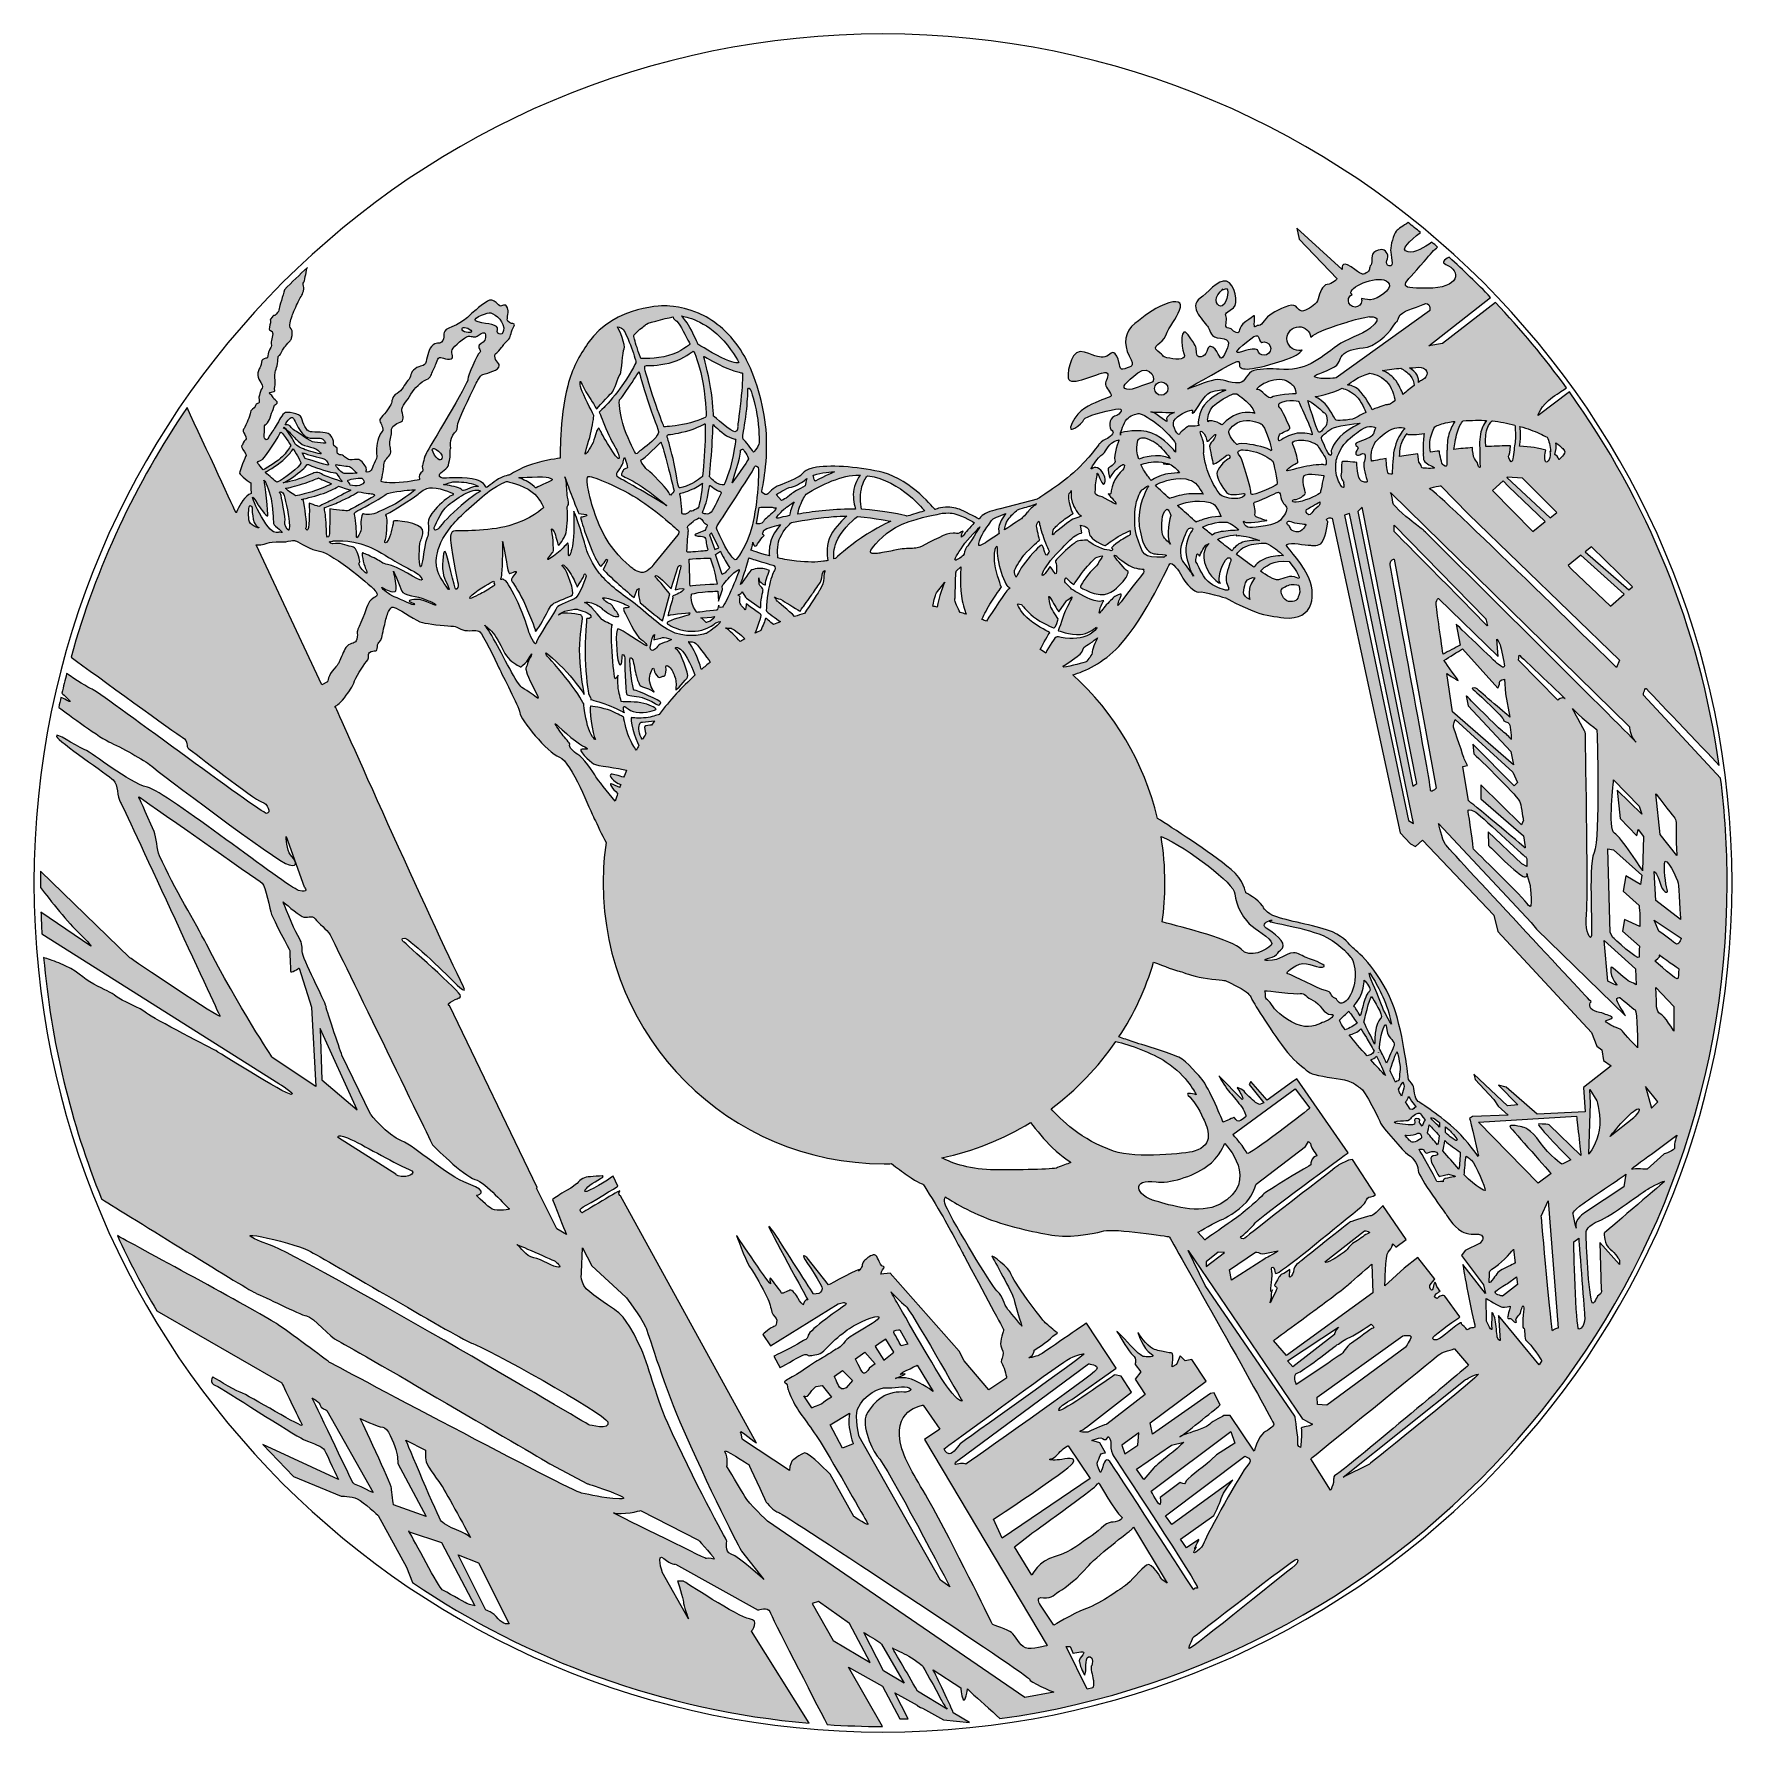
# Model space of a CAD drawing. Header units: inches. Extents: x 50 to 350, y -350 to -50.
import ezdxf

# ---------------------------------------------------------------- set-up
doc = ezdxf.new("R2010")
doc.units = ezdxf.units.IN
doc.header["$MEASUREMENT"] = 0
doc.layers.add('Layer 1', color=7, linetype='Continuous')

msp = doc.modelspace()

# ---------------------------------------------------------------- hatches: boundary and pattern name
at = {"layer": 'Layer 1', "true_color": 0x231f20}
h = msp.add_hatch(color=250, dxfattribs=at)
edge = h.paths.add_edge_path()
edge.add_spline(control_points=[(170.98, -150.99), (170.98, -150.98), (170.99, -150.96), (170.99, -150.94), (171.02, -150.89), (171.01, -150.92), (170.98, -150.99)], knot_values=[0, 0, 0, 0, 1, 1, 1, 2, 2, 2, 2], degree=3, periodic=1)
edge = h.paths.add_edge_path()
edge.add_spline(control_points=[(154.3, -169.91), (154.3, -169.91), (154.29, -169.9), (154.29, -169.9), (154.3, -169.91), (154.3, -169.91), (154.3, -169.91)], knot_values=[0, 0, 0, 0, 1, 1, 1, 2, 2, 2, 2], degree=3, periodic=1)
edge = h.paths.add_edge_path()
edge.add_spline(control_points=[(267.8, -135.93), (267.77, -135.94), (267.74, -135.94), (267.7, -135.94), (267.8, -135.92), (267.85, -135.92), (267.8, -135.93)], knot_values=[0, 0, 0, 0, 1, 1, 1, 2, 2, 2, 2], degree=3, periodic=1)
edge = h.paths.add_edge_path()
edge.add_spline(control_points=[(250.14, -125.92), (250.3, -125.94), (250.45, -125.98), (250.59, -126.02), (249.86, -126.1), (248.75, -125.72), (250.14, -125.92)], knot_values=[0, 0, 0, 0, 1, 1, 1, 2, 2, 2, 2], degree=3, periodic=1)
edge = h.paths.add_edge_path()
edge.add_spline(control_points=[(290, -263.98), (290, -263.97), (290, -263.96), (290.01, -263.95), (289.96, -264.14), (289.97, -264.07), (290, -263.98)], knot_values=[0, 0, 0, 0, 1, 1, 1, 2, 2, 2, 2], degree=3, periodic=1)
edge = h.paths.add_edge_path()
edge.add_spline(control_points=[(290.01, -263.93), (290.02, -263.91), (290.02, -263.9), (290.03, -263.89), (290.02, -263.91), (290.02, -263.93), (290.01, -263.95), (290.01, -263.94), (290.01, -263.94), (290.01, -263.93)], knot_values=[0, 0, 0, 0, 1, 1, 1, 2, 2, 2, 3, 3, 3, 3], degree=3, periodic=1)
edge = h.paths.add_edge_path()
edge.add_spline(control_points=[(241.98, -120.48), (241.98, -120.48), (241.98, -120.47), (241.98, -120.46), (241.98, -120.46), (241.98, -120.47), (241.98, -120.48), (241.98, -120.48), (241.98, -120.48), (241.98, -120.48)], knot_values=[0, 0, 0, 0, 1, 1, 1, 2, 2, 2, 3, 3, 3, 3], degree=3, periodic=1)
edge = h.paths.add_edge_path()
edge.add_spline(control_points=[(336.27, -206.56), (336.27, -206.56), (337.04, -208.49), (337.04, -208.49), (337.04, -208.49), (339.35, -210.16), (339.99, -210.67), (340.63, -211.18), (341.01, -209.77), (341.01, -209.77), (341.01, -209.77), (336.27, -206.56), (336.27, -206.56)], knot_values=[0, 0, 0, 0, 1, 1, 1, 2, 2, 2, 3, 3, 3, 4, 4, 4, 4], degree=3, periodic=1)
edge = h.paths.add_edge_path()
edge.add_spline(control_points=[(340.5, -200.02), (340.37, -199.38), (338.19, -194.76), (338.06, -196.55), (337.93, -198.35), (338.45, -200.92), (338.58, -201.43), (338.7, -201.94), (337.68, -201.56), (337.29, -200.02), (336.91, -198.48), (336.27, -197.97), (336.27, -197.97), (336.27, -197.97), (336.52, -203.1), (336.52, -203.1), (336.52, -203.1), (340.89, -206.43), (340.89, -206.43), (340.89, -206.43), (340.63, -200.66), (340.5, -200.02)], knot_values=[0, 0, 0, 0, 1, 1, 1, 2, 2, 2, 3, 3, 3, 4, 4, 4, 5, 5, 5, 6, 6, 6, 7, 7, 7, 7], degree=3, periodic=1)
edge = h.paths.add_edge_path()
edge.add_spline(control_points=[(339.73, -188.34), (339.22, -187.7), (336.52, -184.24), (336.52, -184.24), (336.52, -184.24), (337.29, -191.42), (337.29, -191.42), (337.29, -191.42), (340.24, -195.14), (340.24, -195.14), (340.24, -195.14), (340.12, -192.71), (340.12, -191.04), (340.12, -189.37), (340.24, -188.99), (339.73, -188.34)], knot_values=[0, 0, 0, 0, 1, 1, 1, 2, 2, 2, 3, 3, 3, 4, 4, 4, 5, 5, 5, 5], degree=3, periodic=1)
h.paths.add_polyline_path([(335.75, -239.79), (336.91, -238.64), (334.73, -235.94)])
edge = h.paths.add_edge_path()
edge.add_spline(control_points=[(333.44, -190.52), (333.44, -190.52), (333.19, -191.68), (333.19, -191.68), (333.19, -191.68), (330.24, -188.6), (330.24, -188.6), (330.24, -188.6), (329.72, -183.6), (329.72, -183.6), (329.72, -183.6), (334.09, -187.83), (334.09, -187.83), (334.09, -187.83), (333.57, -186.42), (333.57, -186.42), (333.57, -186.42), (329.08, -181.8), (329.08, -181.8), (329.08, -181.8), (328.06, -190.52), (329.21, -191.17), (330.36, -191.81), (334.21, -197.84), (334.21, -197.84), (334.21, -197.84), (334.34, -191.81), (334.34, -191.81), (334.34, -191.81), (333.44, -190.52), (333.44, -190.52)], knot_values=[0, 0, 0, 0, 1, 1, 1, 2, 2, 2, 3, 3, 3, 4, 4, 4, 5, 5, 5, 6, 6, 6, 7, 7, 7, 8, 8, 8, 9, 9, 9, 10, 10, 10, 10], degree=3, periodic=1)
edge = h.paths.add_edge_path()
edge.add_spline(control_points=[(332.71, -174.75), (331.9, -173.74), (331.9, -172.43), (331.9, -172.43), (331.9, -172.43), (289.69, -130.99), (289.69, -130.99), (289.69, -130.99), (290.08, -132.15), (290.08, -132.79), (290.08, -133.43), (293.29, -136), (293.8, -136.38), (294.31, -136.77), (295.47, -137.66), (295.47, -137.66), (295.47, -137.66), (328.78, -170.76), (332.71, -174.75), (332.81, -174.89), (332.93, -175.01), (333.06, -175.13), (333.14, -175.2), (333.01, -175.07), (332.71, -174.75)], knot_values=[0, 0, 0, 0, 1, 1, 1, 2, 2, 2, 3, 3, 3, 4, 4, 4, 5, 5, 5, 6, 6, 6, 7, 7, 7, 8, 8, 8, 8], degree=3, periodic=1)
h.paths.add_polyline_path([(325.17, -140.6), (324.06, -141.47), (331.76, -148.23), (332.4, -147.66)])
h.paths.add_polyline_path([(321.05, -143.88), (321.63, -144.55), (328.53, -151.11), (330.95, -148.96), (323.26, -142.11)])
edge = h.paths.add_edge_path()
edge.add_spline(control_points=[(320.37, -123.56), (320.28, -123.43), (319.82, -122.91), (318.89, -122.23), (319.02, -122.84), (318.9, -123.69), (318.71, -124.27), (319.34, -124.75), (319.41, -125.2), (319.41, -125.2), (319.41, -125.2), (320.79, -124.15), (320.37, -123.56)], knot_values=[0, 0, 0, 0, 1, 1, 1, 2, 2, 2, 3, 3, 3, 4, 4, 4, 4], degree=3, periodic=1)
edge = h.paths.add_edge_path()
edge.add_spline(control_points=[(317.34, -121.26), (316.94, -121.04), (316.5, -120.81), (316.01, -120.59), (315.05, -120.15), (313.84, -119.72), (312.53, -119.35), (312.62, -119.86), (312.66, -120.96), (312.58, -121.93), (312.55, -122.25), (312.51, -122.54), (312.47, -122.82), (314.31, -122.92), (315.93, -123.17), (317.08, -123.52), (317.03, -123.85), (316.94, -124.25), (316.92, -124.74), (316.88, -125.75), (317.22, -125.92), (317.68, -125.2), (317.96, -124.77), (317.9, -124.18), (317.81, -123.77), (317.83, -123.78), (317.84, -123.78), (317.86, -123.79), (317.87, -123.79), (317.89, -123.8), (317.91, -123.81), (317.98, -122.8), (317.6, -121.81), (317.34, -121.26)], knot_values=[0, 0, 0, 0, 1, 1, 1, 2, 2, 2, 3, 3, 3, 4, 4, 4, 5, 5, 5, 6, 6, 6, 7, 7, 7, 8, 8, 8, 9, 9, 9, 10, 10, 10, 11, 11, 11, 11], degree=3, periodic=1)
edge = h.paths.add_edge_path()
edge.add_spline(control_points=[(311.64, -119.1), (310.33, -118.77), (308.96, -118.5), (307.66, -118.35), (307.65, -118.35), (307.65, -118.35), (307.65, -118.35), (307.35, -118.56), (306.9, -119.14), (306.63, -120.11), (306.4, -120.96), (306.45, -122.13), (306.51, -122.91), (307.83, -122.83), (309.12, -122.78), (310.32, -122.77), (310.5, -122.77), (310.67, -122.77), (310.84, -122.77), (310.92, -123.68), (310.57, -124.44), (310.53, -124.61), (310.49, -124.83), (310.91, -125.92), (311.16, -125.5), (311.36, -125.17), (311.5, -123.52), (311.56, -122.78), (311.57, -122.78), (311.57, -122.78), (311.58, -122.78), (311.64, -122.39), (311.7, -121.95), (311.72, -121.54), (311.77, -120.45), (311.68, -119.45), (311.64, -119.1)], knot_values=[0, 0, 0, 0, 1, 1, 1, 2, 2, 2, 3, 3, 3, 4, 4, 4, 5, 5, 5, 6, 6, 6, 7, 7, 7, 8, 8, 8, 9, 9, 9, 10, 10, 10, 11, 11, 11, 12, 12, 12, 12], degree=3, periodic=1)
edge = h.paths.add_edge_path()
edge.add_spline(control_points=[(302.5, -118.33), (302.13, -118.71), (301.72, -119.47), (301.44, -120.46), (301.16, -121.47), (300.98, -122.66), (300.86, -123.39), (301.94, -123.27), (303.04, -123.17), (304.13, -123.08), (304.17, -123.66), (304.27, -124.65), (304.48, -124.99), (304.77, -125.5), (305.02, -125.62), (305.11, -126.09), (305.19, -126.55), (305.57, -126.89), (305.49, -126.25), (305.42, -125.77), (305.43, -123.35), (305.4, -122.13), (305.42, -121.5), (305.5, -120.8), (305.64, -120.3), (305.87, -119.4), (306.35, -118.66), (306.62, -118.28), (305.51, -118.23), (303.96, -118.24), (302.5, -118.33)], knot_values=[0, 0, 0, 0, 1, 1, 1, 2, 2, 2, 3, 3, 3, 4, 4, 4, 5, 5, 5, 6, 6, 6, 7, 7, 7, 8, 8, 8, 9, 9, 9, 10, 10, 10, 10], degree=3, periodic=1)
edge = h.paths.add_edge_path()
edge.add_spline(control_points=[(299.77, -118.64), (298.74, -118.85), (298.01, -119.13), (297.49, -119.4), (297.09, -120.09), (296.73, -121.16), (296.63, -122.02), (296.55, -122.77), (296.64, -123.41), (296.75, -123.87), (297.26, -123.81), (297.78, -123.74), (298.3, -123.68), (298.4, -124.45), (298.64, -125.96), (299.01, -126.21), (299.51, -126.55), (299.6, -126.38), (299.6, -126.09), (299.6, -125.88), (299.66, -124.55), (299.62, -123.53), (299.65, -123.52), (299.67, -123.52), (299.7, -123.52), (299.62, -122.87), (299.72, -121.61), (299.98, -120.71), (300.29, -119.69), (300.75, -118.89), (301.04, -118.45), (300.57, -118.5), (300.14, -118.56), (299.77, -118.64)], knot_values=[0, 0, 0, 0, 1, 1, 1, 2, 2, 2, 3, 3, 3, 4, 4, 4, 5, 5, 5, 6, 6, 6, 7, 7, 7, 8, 8, 8, 9, 9, 9, 10, 10, 10, 11, 11, 11, 11], degree=3, periodic=1)
edge = h.paths.add_edge_path()
edge.add_spline(control_points=[(303.42, -134.84), (303.42, -134.84), (298.55, -129.84), (298.55, -129.84), (298.55, -129.84), (295.72, -130.22), (296.75, -130.48), (297.78, -130.74), (329.59, -161.91), (329.59, -161.91), (329.59, -161.91), (330.11, -160.63), (330.11, -160.63), (330.11, -160.63), (303.42, -134.84), (303.42, -134.84)], knot_values=[0, 0, 0, 0, 1, 1, 1, 2, 2, 2, 3, 3, 3, 4, 4, 4, 5, 5, 5, 5], degree=3, periodic=1)
h.paths.add_polyline_path([(309.56, -128.96), (307.67, -130.67), (314.82, -137.9), (317.01, -136.15), (310.48, -129.97)])
h.paths.add_polyline_path([(317.86, -135.47), (319.03, -134.54), (312.97, -128.48), (310.28, -128.32), (310.22, -128.37)])
edge = h.paths.add_edge_path()
edge.add_spline(control_points=[(295.6, -125.41), (295.45, -125.13), (295.46, -124.57), (295.46, -124.04), (295.46, -124.04), (295.47, -124.04), (295.47, -124.04), (295.47, -124), (295.46, -123.96), (295.46, -123.91), (295.45, -123.66), (295.45, -123.42), (295.41, -123.23), (295.4, -122.33), (295.51, -121.24), (295.58, -120.61), (294.56, -120.8), (292.83, -120.81), (292.7, -120.75), (292.64, -120.72), (292.63, -120.65), (292.63, -120.57), (292.14, -121.18), (291.65, -122), (291.48, -122.73), (291.32, -123.43), (291.28, -124.11), (291.27, -124.64), (292.25, -124.49), (293.34, -124.33), (294.5, -124.17), (294.51, -124.75), (294.57, -125.73), (294.89, -125.96), (295.35, -126.3), (294.89, -126.72), (295.43, -126.72), (295.98, -126.72), (297.75, -126.84), (297.37, -126.59), (296.99, -126.34), (295.9, -125.96), (295.6, -125.41)], knot_values=[0, 0, 0, 0, 1, 1, 1, 2, 2, 2, 3, 3, 3, 4, 4, 4, 5, 5, 5, 6, 6, 6, 7, 7, 7, 8, 8, 8, 9, 9, 9, 10, 10, 10, 11, 11, 11, 12, 12, 12, 13, 13, 13, 14, 14, 14, 14], degree=3, periodic=1)
edge = h.paths.add_edge_path()
edge.add_spline(control_points=[(296.58, -98.91), (296.58, -98.91), (296.83, -97.15), (295.44, -97.78), (294.05, -98.41), (291.53, -98.91), (291.15, -100.05), (290.77, -101.18), (290.77, -100.55), (290.02, -101.81), (289.26, -103.08), (286.74, -105.35), (284.85, -105.47), (282.95, -105.6), (281.94, -105.98), (281.19, -106.73), (280.43, -107.49), (281.06, -108.25), (279.17, -109.13), (277.28, -110.01), (275.13, -110.52), (276.77, -110.77), (278.41, -111.02), (280.05, -110.77), (280.05, -110.77), (280.05, -110.77), (296.58, -98.91), (296.58, -98.91)], knot_values=[0, 0, 0, 0, 1, 1, 1, 2, 2, 2, 3, 3, 3, 4, 4, 4, 5, 5, 5, 6, 6, 6, 7, 7, 7, 8, 8, 8, 9, 9, 9, 9], degree=3, periodic=1)
edge = h.paths.add_edge_path()
edge.add_spline(control_points=[(289.44, -94.17), (288.46, -92.26), (283.32, -94.14), (282.7, -95.48), (282.61, -95.69), (282.68, -95.87), (282.86, -96.04), (282.48, -96.23), (282.22, -96.63), (282.22, -97.08), (282.22, -97.73), (282.75, -98.26), (283.4, -98.26), (284.05, -98.26), (284.58, -97.73), (284.58, -97.08), (284.58, -96.95), (284.56, -96.82), (284.51, -96.71), (285.34, -96.9), (286.12, -96.99), (286.1, -96.99), (287.51, -96.86), (289.91, -95.09), (289.44, -94.17)], knot_values=[0, 0, 0, 0, 1, 1, 1, 2, 2, 2, 3, 3, 3, 4, 4, 4, 5, 5, 5, 6, 6, 6, 7, 7, 7, 8, 8, 8, 8], degree=3, periodic=1)
edge = h.paths.add_edge_path()
edge.add_spline(control_points=[(281.21, -101.17), (278.01, -102.13), (276.41, -102.89), (275.56, -103.54), (275.42, -102.52), (274.54, -101.73), (273.48, -101.73), (272.31, -101.73), (271.37, -102.67), (271.37, -103.83), (271.37, -104.99), (272.31, -105.93), (273.48, -105.93), (273.68, -105.93), (273.89, -105.9), (274.08, -105.84), (273.66, -106.41), (272.81, -107.01), (270.53, -107.75), (257.37, -111.99), (267.11, -105.13), (259.86, -109.23), (249.15, -115.28), (255.14, -111.81), (258.65, -111.12), (260.07, -110.84), (260.96, -111.72), (263.01, -111.63), (263.99, -111.58), (264.31, -109.8), (265.49, -109.48), (266.94, -109.09), (268.7, -109.11), (270.02, -109.24), (274.51, -109.69), (277.07, -107.42), (280.28, -105.02), (281.65, -104), (284.79, -103.05), (286.03, -102.03), (289.08, -99.53), (285.48, -100.03), (285.97, -99.94), (282.46, -100.57), (283.25, -100.56), (281.21, -101.17)], knot_values=[0, 0, 0, 0, 1, 1, 1, 2, 2, 2, 3, 3, 3, 4, 4, 4, 5, 5, 5, 6, 6, 6, 7, 7, 7, 8, 8, 8, 9, 9, 9, 10, 10, 10, 11, 11, 11, 12, 12, 12, 13, 13, 13, 14, 14, 14, 15, 15, 15, 15], degree=3, periodic=1)
edge = h.paths.add_edge_path()
edge.add_spline(control_points=[(267.32, -104.41), (267.17, -104.41), (267.03, -104.44), (266.9, -104.49), (266.08, -103.97), (266.76, -102.46), (264.97, -103.88), (262.92, -105.5), (261.47, -106.79), (263.52, -106.1), (265.04, -105.6), (265.67, -105.56), (266.17, -105.81), (266.27, -106.36), (266.75, -106.77), (267.32, -106.77), (267.97, -106.77), (268.5, -106.24), (268.5, -105.59), (268.5, -104.94), (267.97, -104.41), (267.32, -104.41)], knot_values=[0, 0, 0, 0, 1, 1, 1, 2, 2, 2, 3, 3, 3, 4, 4, 4, 5, 5, 5, 6, 6, 6, 7, 7, 7, 7], degree=3, periodic=1)
edge = h.paths.add_edge_path()
edge.add_spline(control_points=[(251.4, -118.35), (250.9, -119.36), (252.33, -121.21), (252.41, -120.7), (252.5, -120.2), (254.01, -119.27), (254.01, -119.27), (254.01, -119.27), (256.41, -119.36), (255.78, -119.02), (255.52, -118.88), (255.86, -116.63), (256.76, -115.56), (258.04, -114.01), (259.94, -113.18), (259.94, -113.18), (259.94, -113.18), (260.78, -112.97), (260.49, -112.88), (260.19, -112.8), (258.97, -112.88), (257.84, -113.3), (256.7, -113.72), (255.36, -116.71), (254.81, -116.96), (254.26, -117.21), (255.06, -116.33), (254.47, -116.46), (253.88, -116.58), (251.91, -117.34), (251.4, -118.35)], knot_values=[0, 0, 0, 0, 1, 1, 1, 2, 2, 2, 3, 3, 3, 4, 4, 4, 5, 5, 5, 6, 6, 6, 7, 7, 7, 8, 8, 8, 9, 9, 9, 10, 10, 10, 10], degree=3, periodic=1)
edge = h.paths.add_edge_path()
edge.add_spline(control_points=[(247.64, -116.8), (247.53, -116.76), (247.44, -116.74), (247.37, -116.75), (247.2, -116.77), (247.33, -116.79), (247.64, -116.8), (248.55, -117.15), (250.44, -119.06), (250.14, -118.26), (249.8, -117.38), (251.49, -116.88), (251.49, -116.88), (251.49, -116.88), (248.64, -116.85), (247.64, -116.8)], knot_values=[0, 0, 0, 0, 1, 1, 1, 2, 2, 2, 3, 3, 3, 4, 4, 4, 5, 5, 5, 5], degree=3, periodic=1)
edge = h.paths.add_edge_path()
edge.add_spline(control_points=[(249.16, -111.48), (248.51, -111.48), (247.98, -112), (247.98, -112.65), (247.98, -113.3), (248.51, -113.83), (249.16, -113.83), (249.81, -113.83), (250.34, -113.3), (250.34, -112.65), (250.34, -112), (249.81, -111.48), (249.16, -111.48)], knot_values=[0, 0, 0, 0, 1, 1, 1, 2, 2, 2, 3, 3, 3, 4, 4, 4, 4], degree=3, periodic=1)
edge = h.paths.add_edge_path()
edge.add_spline(control_points=[(245.04, -109.87), (242.91, -111.58), (241.88, -112.52), (243.08, -112.77), (244.27, -113.03), (245.9, -111.92), (247.27, -111.66), (248.64, -111.41), (247.18, -108.15), (245.04, -109.87)], knot_values=[0, 0, 0, 0, 1, 1, 1, 2, 2, 2, 3, 3, 3, 3], degree=3, periodic=1)
edge = h.paths.add_edge_path()
edge.add_spline(control_points=[(241.98, -120.46), (241.98, -120.45), (241.98, -120.45), (241.98, -120.45), (241.98, -120.45), (241.94, -120.49), (241.94, -120.49), (241.94, -120.49), (241.95, -120.49), (241.98, -120.48), (241.95, -120.59), (241.94, -120.67), (241.94, -120.7), (241.98, -121.15), (241.98, -120.62), (241.98, -120.48), (242.34, -120.38), (245, -119.65), (247.47, -120.5), (249.62, -121.25), (251.66, -123.86), (251.66, -123.86), (251.66, -123.86), (251.7, -122.3), (251.7, -122.3), (251.7, -122.3), (250.53, -120.68), (248.88, -119.27), (247.48, -118.07), (245.59, -117.05), (245.26, -117.05), (244.9, -117.05), (244.02, -117.28), (243.29, -117.86), (242.71, -118.33), (242.14, -119.84), (241.98, -120.46)], knot_values=[0, 0, 0, 0, 1, 1, 1, 2, 2, 2, 3, 3, 3, 4, 4, 4, 5, 5, 5, 6, 6, 6, 7, 7, 7, 8, 8, 8, 9, 9, 9, 10, 10, 10, 11, 11, 11, 12, 12, 12, 12], degree=3, periodic=1)
edge = h.paths.add_edge_path()
edge.add_spline(control_points=[(239.8, -126.72), (239.84, -126.55), (241.27, -126.04), (240.97, -125.29), (240.68, -124.53), (241.69, -121.71), (241.69, -121.71), (241.69, -121.71), (240.97, -121.84), (240.38, -122.27), (239.91, -122.63), (239.58, -123.27), (239.33, -123.65), (238.79, -124.49), (238.58, -124.15), (237.78, -125.25), (236.98, -126.34), (236.39, -127.22), (237.06, -126.72), (237.73, -126.21), (238.74, -127.14), (239.08, -127.98), (239.42, -128.82), (239.16, -130.21), (238.66, -129.24), (238.16, -128.27), (237.82, -127.31), (237.86, -127.64), (237.9, -127.98), (237.52, -129.07), (237.57, -130), (237.61, -130.92), (237.1, -131.34), (238.24, -131.64), (239.38, -131.93), (241.56, -133.57), (241.14, -132.9), (240.72, -132.23), (239.54, -131.09), (239.8, -131.22), (240.05, -131.34), (240.26, -131.47), (240.3, -130.84), (240.32, -130.58), (240.55, -129.5), (240.97, -128.77), (241.57, -127.73), (242.4, -127.01), (242.4, -127.01), (242.4, -127.01), (242.99, -126), (242.49, -126.04), (242.24, -126.06), (241.33, -126.76), (240.82, -127.37), (240.27, -128.02), (240.14, -128.57), (240.05, -128.44), (239.88, -128.19), (239.75, -126.89), (239.8, -126.72)], knot_values=[0, 0, 0, 0, 1, 1, 1, 2, 2, 2, 3, 3, 3, 4, 4, 4, 5, 5, 5, 6, 6, 6, 7, 7, 7, 8, 8, 8, 9, 9, 9, 10, 10, 10, 11, 11, 11, 12, 12, 12, 13, 13, 13, 14, 14, 14, 15, 15, 15, 16, 16, 16, 17, 17, 17, 18, 18, 18, 19, 19, 19, 20, 20, 20, 20], degree=3, periodic=1)
edge = h.paths.add_edge_path()
edge.add_spline(control_points=[(236.35, -137.65), (236.43, -137.4), (235.59, -136.94), (235.59, -136.94), (235.59, -136.94), (234.92, -136.77), (234.92, -136.77), (234.92, -136.77), (235.13, -138.16), (235.13, -138.16), (235.13, -138.16), (234.51, -138.22), (233.66, -138.87), (232.88, -139.46), (231.9, -140.59), (231, -141.47), (229.66, -142.77), (228.48, -144.63), (228.48, -144.63), (228.48, -144.63), (228.06, -145.31), (228.15, -145.64), (228.23, -145.98), (229.53, -144.09), (229.53, -144.09), (229.53, -144.09), (230.17, -144.97), (230.46, -145.39), (230.63, -145.63), (230.67, -144.46), (230.67, -144.21), (230.67, -143.96), (230.46, -143.12), (230.46, -143.12), (230.46, -143.12), (230.99, -142.49), (231.92, -141.55), (232.73, -140.73), (234.29, -139.63), (234.29, -139.63), (234.29, -139.63), (236.15, -139.23), (236.26, -139.54), (236.39, -139.88), (238.66, -141.06), (239.54, -141.14), (240.43, -141.23), (240.09, -141.35), (240.43, -141.27), (240.76, -141.18), (240.38, -140.76), (240.38, -140.76), (240.38, -140.76), (240.86, -140.25), (241.7, -139.67), (242.5, -139.12), (243.66, -138.49), (243.66, -138.49), (243.66, -138.49), (243.66, -137.74), (243.66, -137.74), (243.66, -137.74), (242.32, -138.34), (241.12, -139.07), (240.16, -139.65), (239.29, -140.39), (239.29, -140.39), (239.29, -140.39), (238.56, -140.21), (237.82, -139.75), (237.18, -139.36), (236.52, -138.67), (236.52, -138.58), (236.52, -138.37), (236.26, -137.9), (236.35, -137.65)], knot_values=[0, 0, 0, 0, 1, 1, 1, 2, 2, 2, 3, 3, 3, 4, 4, 4, 5, 5, 5, 6, 6, 6, 7, 7, 7, 8, 8, 8, 9, 9, 9, 10, 10, 10, 11, 11, 11, 12, 12, 12, 13, 13, 13, 14, 14, 14, 15, 15, 15, 16, 16, 16, 17, 17, 17, 18, 18, 18, 19, 19, 19, 20, 20, 20, 21, 21, 21, 22, 22, 22, 23, 23, 23, 24, 24, 24, 25, 25, 25, 25], degree=3, periodic=1)
edge = h.paths.add_edge_path()
edge.add_spline(control_points=[(234.88, -135.04), (234.54, -134.97), (233.73, -133.69), (233.44, -132.74), (233.1, -131.62), (233.25, -130.75), (233.27, -130.64), (233.26, -130.69), (233.2, -130.9), (232.98, -131.05), (232.84, -131.14), (232.73, -131.73), (232.95, -132.84), (233.11, -133.68), (233.57, -134.75), (233.57, -134.75), (233.57, -134.75), (232.52, -135.38), (231.88, -135.88), (230.97, -136.58), (230.35, -137.24), (230.21, -137.36), (229.95, -137.57), (229.91, -138.75), (230.04, -138.49), (230.17, -138.24), (232.6, -136.35), (233.24, -135.89), (233.87, -135.42), (235.63, -135.21), (234.88, -135.04)], knot_values=[0, 0, 0, 0, 1, 1, 1, 2, 2, 2, 3, 3, 3, 4, 4, 4, 5, 5, 5, 6, 6, 6, 7, 7, 7, 8, 8, 8, 9, 9, 9, 10, 10, 10, 10], degree=3, periodic=1)
edge = h.paths.add_edge_path()
edge.add_spline(control_points=[(228.36, -138.97), (227.97, -137.88), (227.62, -136.53), (227.6, -136.26), (227.56, -135.68), (227.1, -136.56), (227.14, -136.98), (227.16, -137.17), (227.27, -137.77), (227.39, -138.28), (227.53, -138.9), (227.68, -139.42), (227.68, -139.42), (227.68, -139.42), (226.14, -140.64), (224.9, -142.1), (223.99, -143.19), (223.3, -144.6), (223.23, -144.76), (223.06, -145.14), (223.52, -145.98), (223.52, -145.98), (223.52, -145.98), (224.05, -144.75), (225.15, -143.31), (226.22, -141.91), (227.85, -140.3), (227.98, -140.26), (228.23, -140.18), (228.57, -141.65), (228.78, -142.03), (228.94, -142.32), (229.37, -141.44), (229.37, -141.44), (229.37, -141.44), (228.84, -140.33), (228.36, -138.97)], knot_values=[0, 0, 0, 0, 1, 1, 1, 2, 2, 2, 3, 3, 3, 4, 4, 4, 5, 5, 5, 6, 6, 6, 7, 7, 7, 8, 8, 8, 9, 9, 9, 10, 10, 10, 11, 11, 11, 12, 12, 12, 12], degree=3, periodic=1)
edge = h.paths.add_edge_path()
edge.add_spline(control_points=[(227.05, -133.03), (226.76, -133.15), (226, -133.4), (226, -133.4), (226, -133.4), (225.01, -133.68), (223.77, -134.06), (223.28, -134.47), (222.61, -135.09), (222.11, -135.79), (221.69, -136.39), (221.45, -137.2), (221.48, -137.63), (223, -136.62), (224.4, -135.68), (224.4, -135.68), (224.4, -135.68), (225.46, -134.67), (225.79, -134.2), (226.13, -133.74), (227.35, -132.9), (227.05, -133.03)], knot_values=[0, 0, 0, 0, 1, 1, 1, 2, 2, 2, 3, 3, 3, 4, 4, 4, 5, 5, 5, 6, 6, 6, 7, 7, 7, 7], degree=3, periodic=1)
edge = h.paths.add_edge_path()
edge.add_spline(control_points=[(219.19, -135.93), (218.96, -136.33), (217.83, -137.82), (217.29, -138.89), (216.82, -139.83), (216.92, -140.39), (216.92, -140.39), (216.92, -140.39), (217.25, -140.39), (217.76, -140.09), (217.97, -139.97), (219.2, -139.15), (220.55, -138.26), (220.45, -138.02), (220.38, -137.65), (220.46, -137.09), (220.55, -136.46), (221.14, -135.47), (221.69, -134.74), (220.44, -135.18), (219.35, -135.63), (219.19, -135.93)], knot_values=[0, 0, 0, 0, 1, 1, 1, 2, 2, 2, 3, 3, 3, 4, 4, 4, 5, 5, 5, 6, 6, 6, 7, 7, 7, 7], degree=3, periodic=1)
edge = h.paths.add_edge_path()
edge.add_spline(control_points=[(214.48, -139.99), (213.5, -141.24), (212.67, -142.7), (212.71, -142.87), (212.8, -143.25), (213.85, -142.4), (214.14, -142.15), (214.44, -141.9), (214.39, -141.06), (214.77, -140.68), (215.15, -140.3), (217.13, -137.06), (217.13, -137.06), (217.13, -137.06), (215.7, -138.44), (214.48, -139.99)], knot_values=[0, 0, 0, 0, 1, 1, 1, 2, 2, 2, 3, 3, 3, 4, 4, 4, 5, 5, 5, 5], degree=3, periodic=1)
edge = h.paths.add_edge_path()
edge.add_spline(control_points=[(216.1, -136.34), (216.1, -136.34), (214.39, -135.2), (212.54, -134.75), (211.71, -134.54), (210.44, -134.65), (210, -134.77), (209.19, -135), (205.33, -135.55), (202.22, -137.2), (199.92, -138.42), (198.1, -140.79), (197.87, -141.18), (197.32, -142.11), (199.34, -141.73), (199.34, -141.73), (199.34, -141.73), (201.11, -141.44), (201.61, -141.31), (202.11, -141.18), (203.12, -140.97), (204.18, -140.93), (205.23, -140.89), (205.9, -140.89), (206.53, -140.64), (207.16, -140.39), (210.78, -138.37), (211.79, -138.24), (212.8, -138.11), (212.8, -138.32), (213.26, -138.24), (213.72, -138.16), (214.18, -137.69), (214.14, -137.9), (214.1, -138.11), (213.76, -138.53), (213.85, -138.87), (213.9, -139.07), (214.61, -138.01), (215.26, -137.3), (215.73, -136.8), (216.12, -136.35), (216.12, -136.35), (216.12, -136.35), (216.1, -136.34), (216.1, -136.34)], knot_values=[0, 0, 0, 0, 1, 1, 1, 2, 2, 2, 3, 3, 3, 4, 4, 4, 5, 5, 5, 6, 6, 6, 7, 7, 7, 8, 8, 8, 9, 9, 9, 10, 10, 10, 11, 11, 11, 12, 12, 12, 13, 13, 13, 14, 14, 14, 15, 15, 15, 15], degree=3, periodic=1)
edge = h.paths.add_edge_path()
edge.add_spline(control_points=[(197.33, -128.04), (197.08, -128.25), (196.62, -128.78), (196.29, -129.95), (195.97, -131.07), (195.94, -132.99), (196.21, -133.97), (200.04, -134.17), (203.94, -135.04), (204.09, -135.13), (204.24, -135.22), (204.6, -135.13), (205.06, -134.97), (205.9, -134.69), (207.37, -134.25), (207.37, -134.25), (207.37, -134.25), (203.21, -128.92), (197.33, -128.04)], knot_values=[0, 0, 0, 0, 1, 1, 1, 2, 2, 2, 3, 3, 3, 4, 4, 4, 5, 5, 5, 6, 6, 6, 6], degree=3, periodic=1)
edge = h.paths.add_edge_path()
edge.add_spline(control_points=[(195.8, -127.92), (192.74, -127.89), (189.11, -129.65), (186.41, -131.29), (186.21, -131.58), (186, -131.91), (185.82, -132.28), (185.38, -133.14), (185.07, -134.17), (184.94, -134.83), (187.36, -134.43), (190.89, -133.98), (194.54, -133.94), (194.74, -133.94), (194.94, -133.94), (195.14, -133.94), (194.97, -133.36), (194.66, -132.15), (194.78, -130.92), (194.91, -129.62), (195.67, -128.28), (196.01, -127.93), (195.94, -127.93), (195.87, -127.92), (195.8, -127.92)], knot_values=[0, 0, 0, 0, 1, 1, 1, 2, 2, 2, 3, 3, 3, 4, 4, 4, 5, 5, 5, 6, 6, 6, 7, 7, 7, 8, 8, 8, 8], degree=3, periodic=1)
edge = h.paths.add_edge_path()
edge.add_spline(control_points=[(187.78, -127.92), (187.74, -127.93), (187.71, -127.94), (187.67, -127.95), (187.7, -128.28), (187.79, -128.72), (187.98, -128.95), (187.99, -128.96), (188, -128.97), (188.01, -128.98), (189.78, -128.11), (191.43, -127.35), (191.43, -127.35), (191.09, -127.26), (189.03, -127.55), (187.78, -127.92)], knot_values=[0, 0, 0, 0, 1, 1, 1, 2, 2, 2, 3, 3, 3, 4, 4, 4, 5, 5, 5, 5], degree=3, periodic=1)
edge = h.paths.add_edge_path()
edge.add_spline(control_points=[(186.3, -128.74), (185.92, -129.03), (184.7, -129.87), (183.82, -130.04), (182.94, -130.21), (181.13, -131.39), (181.13, -131.39), (181.13, -131.39), (182.05, -132.44), (182.05, -132.44), (182.05, -132.44), (182.94, -132.06), (183.82, -131.26), (184.12, -130.99), (185.09, -130.45), (186.24, -129.86), (186.3, -129.5), (186.39, -128.99), (186.52, -128.54), (186.42, -128.63), (186.36, -128.69), (186.3, -128.74)], knot_values=[0, 0, 0, 0, 1, 1, 1, 2, 2, 2, 3, 3, 3, 4, 4, 4, 5, 5, 5, 6, 6, 6, 7, 7, 7, 7], degree=3, periodic=1)
edge = h.paths.add_edge_path()
edge.add_spline(control_points=[(180.58, -133.66), (180.33, -133.49), (180.12, -133.66), (179.49, -133.61), (178.86, -133.57), (178.44, -133.61), (178.44, -133.61), (178.44, -133.61), (178.14, -133.66), (178.14, -133.66), (178.14, -133.66), (177.68, -136.52), (177.68, -136.52), (177.68, -136.52), (178.61, -136.73), (178.9, -136.14), (179.19, -135.55), (179.95, -135.17), (180.75, -134.29), (181.55, -133.4), (180.83, -133.82), (180.58, -133.66)], knot_values=[0, 0, 0, 0, 1, 1, 1, 2, 2, 2, 3, 3, 3, 4, 4, 4, 5, 5, 5, 6, 6, 6, 7, 7, 7, 7], degree=3, periodic=1)
edge = h.paths.add_edge_path()
edge.add_spline(control_points=[(177.73, -117.21), (177.39, -115.14), (176.68, -112.99), (176.55, -112.8), (176.25, -112.38), (176.12, -112.46), (176.12, -113.13), (176.12, -113.47), (176.07, -115.09), (175.85, -116.97), (175.63, -118.84), (175.24, -120.96), (175.24, -120.96), (175.24, -120.96), (175.12, -121.54), (175.54, -121.84), (175.96, -122.13), (177.13, -123.9), (177.13, -123.9), (177.13, -123.9), (177.85, -123.14), (178.06, -122.47), (178.17, -122.11), (178.14, -119.67), (177.73, -117.21)], knot_values=[0, 0, 0, 0, 1, 1, 1, 2, 2, 2, 3, 3, 3, 4, 4, 4, 5, 5, 5, 6, 6, 6, 7, 7, 7, 8, 8, 8, 8], degree=3, periodic=1)
edge = h.paths.add_edge_path()
edge.add_spline(control_points=[(174.82, -123.86), (174.91, -124.4), (173.35, -129.32), (173.35, -129.32), (173.35, -129.32), (176.17, -125.41), (176.21, -125.04), (176.25, -124.66), (175.24, -123.35), (175.24, -123.35), (175.24, -123.35), (174.74, -123.31), (174.82, -123.86)], knot_values=[0, 0, 0, 0, 1, 1, 1, 2, 2, 2, 3, 3, 3, 4, 4, 4, 4], degree=3, periodic=1)
edge = h.paths.add_edge_path()
edge.add_spline(control_points=[(175.16, -109.9), (175.16, -109.9), (173.6, -109.61), (171.72, -108.73), (169.95, -107.89), (168.34, -106.97), (168.34, -106.97), (168.34, -106.97), (169.09, -109.66), (169.55, -112.47), (169.95, -114.9), (170.07, -117.51), (170.07, -117.51), (170.07, -117.51), (173.26, -120.41), (173.85, -120.28), (174.44, -120.16), (174.32, -119.4), (174.32, -119.4), (174.32, -119.4), (174.68, -116.32), (174.97, -113.85), (175.22, -111.75), (175.16, -109.9), (175.16, -109.9)], knot_values=[0, 0, 0, 0, 1, 1, 1, 2, 2, 2, 3, 3, 3, 4, 4, 4, 5, 5, 5, 6, 6, 6, 7, 7, 7, 8, 8, 8, 8], degree=3, periodic=1)
edge = h.paths.add_edge_path()
edge.add_spline(control_points=[(171.24, -103.54), (167.98, -100.3), (164.43, -99.84), (164.43, -99.84), (164.43, -99.84), (165.26, -100.74), (165.88, -101.84), (166.62, -103.14), (167.34, -104.85), (167.34, -104.85), (167.34, -104.85), (170.31, -106.71), (172.18, -107.53), (173.92, -108.31), (174.57, -108.05), (174.57, -108.05), (174.57, -108.05), (173.02, -105.3), (171.24, -103.54)], knot_values=[0, 0, 0, 0, 1, 1, 1, 2, 2, 2, 3, 3, 3, 4, 4, 4, 5, 5, 5, 6, 6, 6, 6], degree=3, periodic=1)
edge = h.paths.add_edge_path()
edge.add_spline(control_points=[(163.3, -100.56), (163.09, -100.56), (162.88, -99.97), (162.88, -99.97), (162.88, -99.97), (158.59, -100.94), (158.21, -101.27), (158.01, -101.45), (157.16, -102.06), (156.62, -102.54), (156.14, -102.97), (155.94, -103.29), (155.94, -103.29), (155.94, -103.29), (156.2, -104.32), (156.54, -105.42), (156.82, -106.31), (157.2, -107.33), (157.2, -107.33), (157.2, -107.33), (159.9, -107.47), (162.12, -106.83), (164.25, -106.21), (165.91, -104.81), (165.91, -104.81), (165.91, -104.81), (164.88, -102.7), (164.11, -101.44), (163.71, -100.78), (163.37, -100.56), (163.3, -100.56)], knot_values=[0, 0, 0, 0, 1, 1, 1, 2, 2, 2, 3, 3, 3, 4, 4, 4, 5, 5, 5, 6, 6, 6, 7, 7, 7, 8, 8, 8, 9, 9, 9, 10, 10, 10, 10], degree=3, periodic=1)
edge = h.paths.add_edge_path()
edge.add_spline(control_points=[(154.13, -102.2), (153.92, -101.91), (152.74, -101.61), (153.08, -101.82), (153.42, -102.03), (154.55, -105.19), (154.26, -105.65), (153.96, -106.11), (153.88, -109.6), (153.54, -110.15), (153.2, -110.69), (152.57, -112.92), (152.07, -113.39), (151.56, -113.85), (149.38, -116.25), (149.38, -116.25), (149.38, -116.25), (148.84, -115.23), (148.15, -114.22), (147.26, -112.93), (146.56, -111.37), (146.56, -111.37), (146.56, -111.37), (146.29, -111.71), (146.86, -113.16), (147.46, -114.67), (148.92, -117.3), (148.92, -117.42), (148.92, -117.55), (148.69, -119.28), (148.34, -120.72), (147.98, -122.15), (147.06, -124.68), (147.49, -124.19), (147.59, -124.08), (148.58, -122.93), (148.94, -121.72), (149.34, -120.37), (149.53, -119.7), (149.76, -119.65), (149.91, -119.62), (150.33, -120.7), (151.01, -121.83), (151.89, -123.27), (152.83, -124.69), (153.01, -124.85), (153.6, -125.4), (153.38, -124.43), (153.04, -123.69), (152.9, -123.39), (151.94, -121.82), (151.32, -120.36), (150.58, -118.63), (150.06, -117.07), (149.92, -116.96), (149.67, -116.75), (150.18, -116.58), (150.72, -115.99), (150.96, -115.74), (152.43, -114.18), (153.57, -112.59), (155.11, -110.42), (156.38, -108.09), (156.36, -107.92), (156.34, -107.78), (155.89, -106.23), (155.39, -104.95), (154.84, -103.52), (154.24, -102.36), (154.13, -102.2)], knot_values=[0, 0, 0, 0, 1, 1, 1, 2, 2, 2, 3, 3, 3, 4, 4, 4, 5, 5, 5, 6, 6, 6, 7, 7, 7, 8, 8, 8, 9, 9, 9, 10, 10, 10, 11, 11, 11, 12, 12, 12, 13, 13, 13, 14, 14, 14, 15, 15, 15, 16, 16, 16, 17, 17, 17, 18, 18, 18, 19, 19, 19, 20, 20, 20, 21, 21, 21, 22, 22, 22, 23, 23, 23, 23], degree=3, periodic=1)
edge = h.paths.add_edge_path()
edge.add_spline(control_points=[(145.06, -131.76), (144.61, -130.6), (144.15, -129.28), (143.96, -128.72), (143.93, -128.57), (143.9, -128.45), (143.87, -128.4), (143.66, -128.06), (143.87, -128.44), (143.87, -128.44), (143.87, -128.44), (143.9, -128.54), (143.96, -128.72), (144.11, -129.49), (144.17, -131.27), (144.21, -131.51), (144.25, -131.81), (144.54, -132.82), (144.42, -133.15), (144.29, -133.49), (144.12, -133.36), (144.21, -133.82), (144.25, -134.06), (144.3, -135.28), (144.21, -136.35), (144.13, -137.39), (144.12, -137.95), (143.91, -138.49), (143.76, -138.89), (142.73, -140.6), (142.61, -140.26), (142.54, -140.09), (142.18, -138.56), (141.89, -137.95), (141.6, -137.32), (141.34, -137.38), (141.43, -137.57), (141.6, -137.95), (141.89, -141.23), (141.72, -141.48), (141.56, -141.73), (140.42, -142.99), (140.92, -142.82), (141.16, -142.74), (142.28, -141.91), (142.97, -141.29), (143.73, -140.61), (144.2, -139.92), (144.33, -139.96), (144.58, -140.05), (144.21, -142.78), (144.67, -142.07), (144.87, -141.75), (145.21, -140.48), (145.32, -138.83), (145.47, -136.77), (145.38, -134.29), (145.38, -134.29), (145.38, -134.29), (145.87, -135.43), (146.35, -136.87), (146.9, -138.5), (147.44, -140.47), (147.44, -140.47), (147.44, -140.47), (147.91, -142.74), (149.86, -145.25), (151.21, -146.99), (153.58, -148.77), (155.74, -150.34), (158.3, -152.21), (160.74, -154.93), (163.26, -155.84), (165.98, -156.82), (168.7, -155.93), (168.81, -155.9), (169.01, -155.86), (170.83, -154.46), (171.18, -154.02), (171.55, -153.55), (170.45, -154.05), (170.45, -154.05), (170.45, -154.05), (167.55, -156.69), (163.27, -154.93), (162.8, -154.74), (162.33, -154.48), (161.85, -154.19), (161.87, -154.11), (161.91, -154.02), (161.95, -153.93), (162.12, -153.59), (165.36, -152.75), (165.57, -152.71), (165.78, -152.67), (165.86, -152.25), (165.86, -152.25), (165.86, -152.25), (164.61, -152.32), (163.67, -152.45), (162.68, -152.57), (161.99, -152.75), (161.99, -152.75), (161.99, -152.75), (162.84, -149.76), (162.88, -149.6), (162.92, -149.43), (162.54, -149.39), (163.34, -149.09), (164.15, -148.79), (164.99, -148.16), (164.82, -148.02), (164.62, -147.85), (163.3, -148.21), (163.3, -148.21), (163.3, -148.21), (164.05, -145.01), (164.05, -145.01), (164.05, -145.01), (164.22, -144.38), (164.27, -144), (164.31, -143.62), (163.8, -144.09), (163.8, -144.09), (163.8, -144.09), (162.58, -148), (162.58, -148), (162.58, -148), (160.44, -145.89), (160.06, -145.73), (159.68, -145.56), (159.72, -145.98), (159.93, -146.11), (160.14, -146.23), (162.33, -148.92), (162.33, -148.92), (162.33, -148.92), (161.28, -152.88), (161.28, -152.88), (161.28, -152.88), (161.06, -153.67), (161.06, -153.67), (159.75, -152.76), (158.42, -151.6), (157.11, -150.48), (157.01, -150.13), (156.96, -149.72), (156.86, -149.47), (156.7, -149.01), (156.91, -148), (156.91, -148), (156.91, -148), (156.57, -148.17), (156.57, -148.17), (156.57, -148.17), (156.05, -149.59), (156.05, -149.59), (153.85, -147.75), (151.82, -145.98), (150.57, -144.59), (150.83, -144.18), (151.2, -143.39), (151.27, -143.16), (151.4, -142.74), (151.27, -142.57), (150.89, -143.16), (150.68, -143.49), (150.39, -143.85), (150.16, -144.11), (149.91, -143.8), (149.71, -143.51), (149.56, -143.25), (149.2, -142.61), (148.87, -141.92), (148.56, -141.21), (148.56, -141.21), (147.65, -138.89), (147.65, -138.89), (147.24, -137.74), (146.87, -136.56), (146.53, -135.41), (146.68, -135.37), (146.92, -135.32), (147.28, -135.25), (147.99, -135.13), (147.57, -134.92), (147.57, -134.92), (147.57, -134.92), (146.26, -134.74), (146.26, -134.74), (146.01, -134.17), (145.53, -132.96), (145.06, -131.76)], knot_values=[0, 0, 0, 0, 1, 1, 1, 2, 2, 2, 3, 3, 3, 4, 4, 4, 5, 5, 5, 6, 6, 6, 7, 7, 7, 8, 8, 8, 9, 9, 9, 10, 10, 10, 11, 11, 11, 12, 12, 12, 13, 13, 13, 14, 14, 14, 15, 15, 15, 16, 16, 16, 17, 17, 17, 18, 18, 18, 19, 19, 19, 20, 20, 20, 21, 21, 21, 22, 22, 22, 23, 23, 23, 24, 24, 24, 25, 25, 25, 26, 26, 26, 27, 27, 27, 28, 28, 28, 29, 29, 29, 30, 30, 30, 31, 31, 31, 32, 32, 32, 33, 33, 33, 34, 34, 34, 35, 35, 35, 36, 36, 36, 37, 37, 37, 38, 38, 38, 39, 39, 39, 40, 40, 40, 41, 41, 41, 42, 42, 42, 43, 43, 43, 44, 44, 44, 45, 45, 45, 46, 46, 46, 47, 47, 47, 48, 48, 48, 49, 49, 49, 50, 50, 50, 51, 51, 51, 52, 52, 52, 53, 53, 53, 54, 54, 54, 55, 55, 55, 56, 56, 56, 57, 57, 57, 58, 58, 58, 59, 59, 59, 60, 60, 60, 61, 61, 61, 62, 62, 62, 63, 63, 63, 64, 64, 64, 64], degree=3, periodic=1)
edge = h.paths.add_edge_path()
edge.add_spline(control_points=[(140.92, -128.36), (140.25, -128.11), (135.67, -128.4), (135.67, -128.4), (135.67, -128.4), (136.81, -128.84), (137.54, -129.29), (138.28, -129.75), (138.61, -130.21), (138.61, -130.21), (138.61, -130.21), (141.14, -129.03), (141.43, -128.9), (141.72, -128.78), (141.6, -128.61), (140.92, -128.36)], knot_values=[0, 0, 0, 0, 1, 1, 1, 2, 2, 2, 3, 3, 3, 4, 4, 4, 5, 5, 5, 5], degree=3, periodic=1)
edge = h.paths.add_edge_path()
edge.add_spline(control_points=[(133.57, -129.07), (133.57, -129.07), (132.22, -129.43), (130.51, -130.73), (128.24, -132.45), (125.15, -135.22), (123.84, -136.84), (120.24, -141.29), (121.17, -144.01), (121.24, -144.55), (121.37, -145.43), (122.88, -147.87), (123.26, -148.12), (123.64, -148.38), (122.76, -146.9), (122.38, -145.68), (122, -144.46), (122.25, -141.23), (122.63, -141.44), (123.01, -141.65), (124.36, -148.33), (124.52, -148.17), (124.69, -148), (125.11, -147.62), (124.94, -147.16), (124.78, -146.69), (123.56, -139.96), (123.6, -139.46), (123.64, -138.96), (123.43, -137.78), (124.48, -137.78), (124.99, -137.78), (130.23, -137.89), (133.9, -136.89), (137.75, -135.83), (140.04, -133.66), (140.04, -133.66), (140.04, -133.66), (139.24, -131.78), (138.04, -130.93), (136.1, -129.54), (133.57, -129.07), (133.57, -129.07)], knot_values=[0, 0, 0, 0, 1, 1, 1, 2, 2, 2, 3, 3, 3, 4, 4, 4, 5, 5, 5, 6, 6, 6, 7, 7, 7, 8, 8, 8, 9, 9, 9, 10, 10, 10, 11, 11, 11, 12, 12, 12, 13, 13, 13, 14, 14, 14, 14], degree=3, periodic=1)
edge = h.paths.add_edge_path()
edge.add_spline(control_points=[(128.48, -130.59), (128.48, -130.59), (127.73, -130.46), (126.24, -131.19), (125.41, -131.6), (124, -132.56), (123.19, -133.25), (121.76, -134.48), (120.65, -137.19), (120.7, -137.4), (120.82, -137.95), (120.95, -137.53), (121.24, -137.53), (121.39, -137.53), (122.4, -136.11), (124.15, -134.47), (125.82, -132.91), (128.23, -131.11), (128.52, -131.01), (129.45, -130.67), (128.48, -130.59), (128.48, -130.59)], knot_values=[0, 0, 0, 0, 1, 1, 1, 2, 2, 2, 3, 3, 3, 4, 4, 4, 5, 5, 5, 6, 6, 6, 7, 7, 7, 7], degree=3, periodic=1)
edge = h.paths.add_edge_path()
edge.add_spline(control_points=[(126.83, -129.34), (125.77, -129.13), (124.18, -129.04), (123.85, -129.16), (123.14, -129.41), (122.55, -129.58), (122.38, -129.62), (122.38, -129.62), (124.19, -129.87), (125.03, -130.21), (125.87, -130.54), (125.41, -130.88), (126.46, -130.46), (127.51, -130.04), (127.89, -129.91), (128.43, -129.96), (128.73, -129.98), (128.06, -129.59), (126.83, -129.34)], knot_values=[0, 0, 0, 0, 1, 1, 1, 2, 2, 2, 3, 3, 3, 4, 4, 4, 5, 5, 5, 6, 6, 6, 6], degree=3, periodic=1)
edge = h.paths.add_edge_path()
edge.add_spline(control_points=[(119.86, -130.21), (118.55, -130.5), (118.3, -131.01), (117.63, -131.51), (116.95, -132.02), (113.13, -134.46), (112.5, -134.71), (111.87, -134.96), (112.33, -134.96), (112.37, -135.55), (112.41, -136.14), (112.33, -139.04), (111.99, -139.63), (111.82, -139.92), (112.24, -140.22), (112.66, -139.32), (113.08, -138.4), (113.51, -136.26), (113.51, -136.1), (113.51, -135.76), (118.43, -136.43), (118.64, -137.57), (118.85, -138.7), (118.47, -139.04), (118.26, -139.71), (118.05, -140.39), (117.96, -143.54), (118.3, -144.13), (118.48, -144.45), (118.77, -142.13), (119.03, -140.62), (119.25, -139.39), (119.45, -138.99), (119.56, -138.7), (119.81, -138.07), (119.6, -136.52), (119.69, -136.01), (119.73, -135.76), (119.96, -135.02), (120.88, -133.99), (121.78, -132.98), (123.37, -131.68), (123.64, -131.6), (124.19, -131.43), (124.06, -131.18), (124.06, -131.18), (124.06, -131.18), (121.16, -129.91), (119.86, -130.21)], knot_values=[0, 0, 0, 0, 1, 1, 1, 2, 2, 2, 3, 3, 3, 4, 4, 4, 5, 5, 5, 6, 6, 6, 7, 7, 7, 8, 8, 8, 9, 9, 9, 10, 10, 10, 11, 11, 11, 12, 12, 12, 13, 13, 13, 14, 14, 14, 15, 15, 15, 16, 16, 16, 16], degree=3, periodic=1)
edge = h.paths.add_edge_path()
edge.add_spline(control_points=[(122.13, -124.75), (122.22, -123.89), (119.74, -122.35), (120.5, -123.89), (121.28, -125.43), (122.04, -125.6), (122.13, -124.75)], knot_values=[0, 0, 0, 0, 1, 1, 1, 2, 2, 2, 2], degree=3, periodic=1)
edge = h.paths.add_edge_path()
edge.add_spline(control_points=[(126.68, -110.99), (126.53, -110.51), (128.36, -106.52), (128.76, -106.28), (129.16, -106.04), (128.36, -105.48), (128.68, -105), (129, -104.52), (129.8, -104.44), (129.8, -103.64), (129.8, -102.84), (129.72, -102.44), (128.68, -103.16), (127.64, -103.88), (127.48, -103.32), (126.76, -103.4), (126.05, -103.48), (124.21, -105.16), (123.89, -105.8), (123.57, -106.44), (124.45, -107.4), (123.41, -107.48), (122.37, -107.56), (121.65, -106.68), (121.33, -107.48), (121.01, -108.28), (120.93, -108.68), (120.53, -109.4), (120.13, -110.12), (120.21, -110.67), (119.33, -111.07), (118.45, -111.47), (117.17, -112.51), (116.61, -113.63), (116.05, -114.75), (114.86, -115.71), (115.02, -116.67), (115.18, -117.63), (115.5, -118.35), (114.7, -118.59), (113.9, -118.83), (113.1, -119.39), (113.18, -120.11), (113.26, -120.83), (112.86, -121.54), (112.86, -122.34), (112.86, -123.14), (113.26, -123.7), (112.86, -124.34), (112.46, -124.98), (111.82, -125.38), (111.82, -126.1), (111.82, -126.82), (111.34, -129.06), (111.34, -129.06), (111.34, -129.06), (112.31, -129.39), (113.82, -129.32), (115.67, -129.23), (118.13, -128.74), (118.13, -128.74), (118.13, -128.74), (117.81, -127.86), (118.37, -127.54), (118.93, -127.22), (118.61, -126.74), (118.61, -126.42), (118.61, -126.1), (119.01, -124.66), (119.33, -124.02), (119.65, -123.38), (126.84, -111.47), (126.68, -110.99)], knot_values=[0, 0, 0, 0, 1, 1, 1, 2, 2, 2, 3, 3, 3, 4, 4, 4, 5, 5, 5, 6, 6, 6, 7, 7, 7, 8, 8, 8, 9, 9, 9, 10, 10, 10, 11, 11, 11, 12, 12, 12, 13, 13, 13, 14, 14, 14, 15, 15, 15, 16, 16, 16, 17, 17, 17, 18, 18, 18, 19, 19, 19, 20, 20, 20, 21, 21, 21, 22, 22, 22, 23, 23, 23, 24, 24, 24, 24], degree=3, periodic=1)
edge = h.paths.add_edge_path()
edge.add_spline(control_points=[(131.88, -102.25), (131.62, -103.28), (133.16, -103.45), (132.99, -101.91), (132.82, -100.37), (131.11, -99.17), (130.43, -99.26), (129.74, -99.34), (126.75, -100.46), (128.46, -100.88), (130.17, -101.31), (132.14, -101.23), (131.88, -102.25)], knot_values=[0, 0, 0, 0, 1, 1, 1, 2, 2, 2, 3, 3, 3, 4, 4, 4, 4], degree=3, periodic=1)
edge = h.paths.add_edge_path()
edge.add_spline(control_points=[(127.18, -102.34), (126.49, -101.74), (125.47, -101.65), (125.64, -102.25), (125.81, -102.85), (127.86, -102.94), (127.18, -102.34)], knot_values=[0, 0, 0, 0, 1, 1, 1, 2, 2, 2, 2], degree=3, periodic=1)
edge = h.paths.add_edge_path()
edge.add_spline(control_points=[(107.62, -134.03), (107.11, -134.25), (106.44, -134.5), (106.61, -134.92), (106.68, -135.09), (106.83, -135.66), (106.89, -136.52), (106.97, -137.72), (106.97, -139.26), (107.07, -139.04), (107.24, -138.66), (107.91, -138.16), (107.79, -137.02), (107.66, -135.89), (107.91, -134.67), (108.21, -134.79), (108.5, -134.92), (110.01, -135), (110.69, -134.54), (111, -134.33), (112.33, -133.85), (113.85, -133), (115.61, -132.01), (117.33, -130.54), (117.33, -130.54), (117.33, -130.54), (117.04, -130.54), (116.32, -130.59), (115.61, -130.63), (112.54, -131.01), (112.24, -131.3), (111.95, -131.6), (108.12, -133.82), (107.62, -134.03)], knot_values=[0, 0, 0, 0, 1, 1, 1, 2, 2, 2, 3, 3, 3, 4, 4, 4, 5, 5, 5, 6, 6, 6, 7, 7, 7, 8, 8, 8, 9, 9, 9, 10, 10, 10, 11, 11, 11, 11], degree=3, periodic=1)
edge = h.paths.add_edge_path()
edge.add_spline(control_points=[(109.8, -131.26), (109.8, -131.26), (108.66, -131.13), (107.3, -130.87), (106.81, -131.21), (105.47, -131.96), (103.96, -132.64), (103.11, -133.03), (102.19, -133.39), (101.46, -133.65), (101.46, -133.65), (101.35, -133.66), (101.35, -133.66), (101.35, -133.66), (101.35, -133.67), (101.35, -133.69), (101.34, -133.7), (101.33, -133.7), (101.32, -133.7), (101.33, -133.71), (101.34, -133.71), (101.35, -133.71), (101.34, -133.86), (101.33, -134.32), (101.44, -134.67), (101.56, -135.09), (101.69, -137.57), (101.69, -138.28), (101.69, -139), (102.02, -139.12), (102.15, -138.58), (102.26, -138.11), (102.27, -134.85), (102.28, -133.89), (103.96, -134.17), (105.3, -134.23), (105.39, -134.25), (105.64, -134.29), (109.34, -132.1), (109.93, -131.76), (110.52, -131.43), (109.8, -131.26), (109.8, -131.26)], knot_values=[0, 0, 0, 0, 1, 1, 1, 2, 2, 2, 3, 3, 3, 4, 4, 4, 5, 5, 5, 6, 6, 6, 7, 7, 7, 8, 8, 8, 9, 9, 9, 10, 10, 10, 11, 11, 11, 12, 12, 12, 13, 13, 13, 14, 14, 14, 14], degree=3, periodic=1)
edge = h.paths.add_edge_path()
edge.add_spline(control_points=[(108.16, -128.74), (108.13, -128.68), (108.06, -128.59), (107.95, -128.48), (107.25, -128.43), (105.47, -128.74), (105.43, -128.9), (105.4, -129.02), (105.81, -129.48), (105.89, -129.69), (106.41, -129.86), (106.97, -129.95), (107.49, -129.75), (108.58, -129.32), (108.37, -129.07), (108.16, -128.74)], knot_values=[0, 0, 0, 0, 1, 1, 1, 2, 2, 2, 3, 3, 3, 4, 4, 4, 5, 5, 5, 5], degree=3, periodic=1)
edge = h.paths.add_edge_path()
edge.add_spline(control_points=[(105.76, -126.42), (104.88, -126.34), (103.79, -126.16), (103.45, -126.09), (102.91, -125.96), (104.21, -127.43), (104.63, -127.6), (104.92, -127.72), (106.2, -127.65), (107.1, -127.6), (106.66, -127.18), (106.17, -126.73), (105.76, -126.42)], knot_values=[0, 0, 0, 0, 1, 1, 1, 2, 2, 2, 3, 3, 3, 4, 4, 4, 4], degree=3, periodic=1)
edge = h.paths.add_edge_path()
edge.add_spline(control_points=[(103.16, -127.52), (102.57, -127.6), (99.75, -126.59), (99.12, -126.34), (98.49, -126.09), (98.45, -125.79), (98.03, -126.38), (97.81, -126.69), (96.41, -127.86), (95.21, -128.65), (94.81, -128.92), (94.39, -129.13), (94.01, -129.29), (94.41, -129.22), (94.95, -129.12), (95.66, -128.95), (97, -128.64), (99.18, -127.63), (99.42, -127.56), (99.96, -127.39), (100.34, -127.39), (100.8, -127.73), (101.26, -128.06), (103.76, -128.87), (104.46, -129.1), (104.33, -128.88), (104.09, -128.58), (103.9, -128.3), (103.58, -127.84), (103.45, -127.48), (103.16, -127.52)], knot_values=[0, 0, 0, 0, 1, 1, 1, 2, 2, 2, 3, 3, 3, 4, 4, 4, 5, 5, 5, 6, 6, 6, 7, 7, 7, 8, 8, 8, 9, 9, 9, 10, 10, 10, 10], degree=3, periodic=1)
edge = h.paths.add_edge_path()
edge.add_spline(control_points=[(101.44, -125.16), (101.18, -124.99), (98.58, -124.4), (98.07, -124.19), (97.57, -123.98), (97.48, -124.07), (97.48, -124.07), (97.48, -124.07), (97.36, -124.03), (97.36, -124.03), (97.36, -124.03), (97.94, -124.99), (97.94, -124.99), (97.94, -124.99), (101.65, -126.17), (101.94, -126.21), (102.23, -126.25), (101.69, -125.33), (101.44, -125.16)], knot_values=[0, 0, 0, 0, 1, 1, 1, 2, 2, 2, 3, 3, 3, 4, 4, 4, 5, 5, 5, 6, 6, 6, 6], degree=3, periodic=1)
edge = h.paths.add_edge_path()
edge.add_spline(control_points=[(101.44, -122.09), (101.1, -121.42), (100.8, -121.33), (99.33, -121.42), (97.86, -121.5), (97.23, -120.41), (96.68, -119.53), (96.14, -118.64), (95.88, -117.34), (95.25, -117.89), (94.67, -118.39), (94.55, -118.76), (94.4, -119.08), (94.43, -119.07), (94.46, -119.07), (94.5, -119.06), (95.38, -118.94), (95.25, -119.65), (96.05, -120.03), (96.85, -120.41), (98.7, -122.09), (99.58, -122.13), (100.21, -122.16), (101.02, -122.26), (101.52, -122.32), (101.5, -122.24), (101.47, -122.17), (101.44, -122.09)], knot_values=[0, 0, 0, 0, 1, 1, 1, 2, 2, 2, 3, 3, 3, 4, 4, 4, 5, 5, 5, 6, 6, 6, 7, 7, 7, 8, 8, 8, 9, 9, 9, 9], degree=3, periodic=1)
edge = h.paths.add_edge_path()
edge.add_spline(control_points=[(94.21, -119.43), (94.16, -119.5), (94.12, -119.58), (94.07, -119.66), (94.26, -119.74), (94.45, -119.83), (94.6, -119.92), (95.23, -120.78), (96.11, -122.24), (96.14, -122.43), (96.18, -122.68), (97.52, -123.31), (98.2, -123.56), (98.87, -123.82), (100.97, -124.32), (100.76, -124.15), (100.55, -123.98), (100.34, -123.56), (99.8, -123.31), (99.25, -123.06), (98.49, -122.89), (97.82, -122.72), (97.15, -122.55), (96.81, -122.01), (96.39, -121.67), (95.97, -121.33), (95.17, -120.28), (94.79, -120.03), (94.74, -120), (94.67, -119.96), (94.6, -119.92), (94.45, -119.71), (94.31, -119.54), (94.21, -119.43)], knot_values=[0, 0, 0, 0, 1, 1, 1, 2, 2, 2, 3, 3, 3, 4, 4, 4, 5, 5, 5, 6, 6, 6, 7, 7, 7, 8, 8, 8, 9, 9, 9, 10, 10, 10, 11, 11, 11, 11], degree=3, periodic=1)
edge = h.paths.add_edge_path()
edge.add_spline(control_points=[(93.62, -120.34), (93.59, -120.38), (93.57, -120.41), (93.57, -120.41), (93.57, -120.41), (90.8, -125.2), (90.04, -125.37), (89.28, -125.54), (89.41, -125.92), (89.7, -126.04), (89.81, -126.09), (90.05, -126.49), (90.52, -127.03), (91.33, -126.56), (93.21, -125.35), (93.86, -124.7), (94.57, -123.98), (95.1, -123.17), (95.41, -122.71), (94.73, -121.67), (94.07, -120.74), (93.87, -120.54), (93.77, -120.44), (93.69, -120.38), (93.62, -120.34)], knot_values=[0, 0, 0, 0, 1, 1, 1, 2, 2, 2, 3, 3, 3, 4, 4, 4, 5, 5, 5, 6, 6, 6, 7, 7, 7, 8, 8, 8, 8], degree=3, periodic=1)
edge = h.paths.add_edge_path()
edge.add_spline(control_points=[(92.06, -137.78), (92.86, -138.32), (93.12, -137.94), (93.65, -138.07), (94.5, -138.28), (92.39, -136.85), (92.35, -136.6), (92.33, -136.46), (92.2, -134.39), (91.98, -132.63), (91.8, -131.12), (90.99, -129.26), (90.8, -129.03), (90.37, -128.53), (90.71, -129.07), (90.71, -129.07), (90.71, -129.07), (91.47, -134.92), (91.3, -135.13), (91.13, -135.34), (89.66, -133.32), (89.53, -133.11), (86.97, -128.83), (90.36, -136.62), (92.06, -137.78)], knot_values=[0, 0, 0, 0, 1, 1, 1, 2, 2, 2, 3, 3, 3, 4, 4, 4, 5, 5, 5, 6, 6, 6, 7, 7, 7, 8, 8, 8, 8], degree=3, periodic=1)
edge = h.paths.add_edge_path()
edge.add_spline(control_points=[(88.06, -133.4), (87.94, -133.74), (87.81, -135.34), (88.06, -136.18), (88.31, -137.02), (90.46, -137.57), (89.49, -137.06), (88.52, -136.56), (88.52, -133.57), (88.52, -133.57), (88.52, -133.57), (88.19, -133.07), (88.06, -133.4)], knot_values=[0, 0, 0, 0, 1, 1, 1, 2, 2, 2, 3, 3, 3, 4, 4, 4, 4], degree=3, periodic=1)
edge = h.paths.add_edge_path()
edge.add_spline(control_points=[(101.14, -131.17), (99.85, -131.61), (98.23, -132.02), (97.29, -132.24), (97.4, -132.3), (97.52, -132.36), (97.64, -132.42), (97.77, -133.28), (98.27, -136.7), (98.15, -137.06), (98.03, -137.48), (97.86, -137.4), (98.28, -137.65), (98.64, -137.87), (98.72, -134.2), (98.61, -132.88), (99.07, -133.08), (99.54, -133.25), (100.02, -133.39), (100.13, -133.42), (100.23, -133.45), (100.34, -133.47), (100.72, -133.3), (101.41, -132.96), (102.19, -132.56), (103.58, -131.86), (105.25, -130.98), (106, -130.59), (105.72, -130.52), (105.44, -130.44), (105.18, -130.36), (104.71, -130.23), (104.25, -130.08), (103.82, -129.92), (103.46, -130.15), (102.54, -130.68), (101.14, -131.17)], knot_values=[0, 0, 0, 0, 1, 1, 1, 2, 2, 2, 3, 3, 3, 4, 4, 4, 5, 5, 5, 6, 6, 6, 7, 7, 7, 8, 8, 8, 9, 9, 9, 10, 10, 10, 11, 11, 11, 12, 12, 12, 12], degree=3, periodic=1)
edge = h.paths.add_edge_path()
edge.add_spline(control_points=[(94.66, -130.46), (94.7, -130.53), (95.3, -131.02), (96.21, -131.6), (97.01, -131.44), (98.39, -131.13), (99.58, -130.74), (100.99, -130.27), (102.15, -129.7), (102.59, -129.47), (101.2, -128.92), (100.26, -128.44), (100.26, -128.44), (100.26, -128.44), (99.2, -128.91), (97.9, -129.35), (96.65, -129.76), (95.18, -130.15), (94.83, -130.21), (94.12, -130.33), (94.53, -130.23), (94.66, -130.46)], knot_values=[0, 0, 0, 0, 1, 1, 1, 2, 2, 2, 3, 3, 3, 4, 4, 4, 5, 5, 5, 6, 6, 6, 7, 7, 7, 7], degree=3, periodic=1)
edge = h.paths.add_edge_path()
edge.add_spline(control_points=[(97.15, -125.83), (97.19, -125.59), (96.54, -124.47), (95.81, -123.32), (95.52, -123.72), (95.04, -124.34), (94.4, -124.94), (93.27, -126.03), (91.59, -127.04), (90.86, -127.39), (90.88, -127.41), (90.89, -127.43), (90.91, -127.44), (91.58, -128.1), (92.47, -128.85), (92.9, -129.2), (92.96, -129.17), (93.03, -129.14), (93.11, -129.11), (93.99, -128.78), (97.06, -126.34), (97.15, -125.83)], knot_values=[0, 0, 0, 0, 1, 1, 1, 2, 2, 2, 3, 3, 3, 4, 4, 4, 5, 5, 5, 6, 6, 6, 7, 7, 7, 7], degree=3, periodic=1)
edge = h.paths.add_edge_path()
edge.add_spline(control_points=[(93.49, -130.88), (93.23, -130.92), (93.61, -131.34), (93.61, -131.34), (93.61, -131.34), (94.54, -135.76), (94.33, -136.18), (94.12, -136.6), (94.79, -137.61), (94.96, -137.69), (95.04, -137.73), (95.21, -137.45), (95.11, -136.18), (95, -134.79), (94.25, -131.58), (94.12, -131.34), (93.87, -130.88), (93.74, -130.84), (93.49, -130.88)], knot_values=[0, 0, 0, 0, 1, 1, 1, 2, 2, 2, 3, 3, 3, 4, 4, 4, 5, 5, 5, 6, 6, 6, 6], degree=3, periodic=1)
edge = h.paths.add_edge_path()
edge.add_spline(control_points=[(100.83, -164.99), (100.83, -164.99), (101.86, -164.48), (101.86, -164.48), (101.86, -164.48), (101.99, -163.32), (103.01, -162.17), (104.04, -161.02), (103.65, -161.4), (104.17, -160.37), (104.68, -159.35), (104.81, -158.45), (105.58, -157.94), (106.35, -157.42), (106.99, -157.81), (107.12, -156.52), (107.25, -155.24), (106.73, -156.27), (107.76, -153.96), (108.79, -151.65), (108.79, -150.75), (109.56, -149.98), (110.33, -149.21), (110.97, -149.47), (110.45, -148.57), (110.21, -148.14), (108.35, -146.51), (106.28, -144.92), (104.07, -143.22), (101.63, -141.56), (100.66, -141.43), (98.78, -141.17), (96.9, -139.8), (96.38, -139.63), (95.87, -139.46), (96.3, -139.37), (94.93, -139.63), (93.56, -139.89), (93.9, -139.63), (92.79, -139.72), (91.68, -139.8), (91.51, -139.89), (90.65, -140.15), (89.8, -140.4), (89.28, -140.23), (89.28, -140.23), (89.28, -140.23), (100.83, -164.99), (100.83, -164.99)], knot_values=[0, 0, 0, 0, 1, 1, 1, 2, 2, 2, 3, 3, 3, 4, 4, 4, 5, 5, 5, 6, 6, 6, 7, 7, 7, 8, 8, 8, 9, 9, 9, 10, 10, 10, 11, 11, 11, 12, 12, 12, 13, 13, 13, 14, 14, 14, 15, 15, 15, 16, 16, 16, 16], degree=3, periodic=1)
edge = h.paths.add_edge_path()
edge.add_spline(control_points=[(97.37, -205.92), (96.6, -205.54), (94.03, -203.35), (94.03, -203.35), (94.03, -203.35), (95.83, -207.97), (96.6, -209.26), (97.37, -210.54), (97.37, -210.93), (97.37, -212.08), (97.37, -213.23), (101.47, -220.93), (101.6, -221.83), (101.73, -222.73), (104.42, -230.43), (104.42, -230.43), (104.42, -230.43), (109.43, -240.82), (109.43, -240.82), (109.43, -240.82), (112.38, -244.54), (114.95, -245.57), (117.51, -246.59), (122.64, -251.6), (126.75, -253.14), (130.85, -254.68), (128.16, -255.19), (128.16, -255.19), (128.16, -255.19), (130.21, -257.24), (130.98, -257.63), (131.75, -258.01), (134.45, -257.76), (133.93, -257.5), (133.42, -257.24), (129.96, -253.01), (127.9, -252.37), (125.85, -251.72), (120.46, -246.34), (120.46, -246.34), (120.46, -246.34), (102.63, -209.64), (102.24, -209), (101.86, -208.36), (100.19, -207.08), (99.68, -206.31), (99.16, -205.54), (98.14, -206.31), (97.37, -205.92)], knot_values=[0, 0, 0, 0, 1, 1, 1, 2, 2, 2, 3, 3, 3, 4, 4, 4, 5, 5, 5, 6, 6, 6, 7, 7, 7, 8, 8, 8, 9, 9, 9, 10, 10, 10, 11, 11, 11, 12, 12, 12, 13, 13, 13, 14, 14, 14, 15, 15, 15, 16, 16, 16, 16], degree=3, periodic=1)
edge = h.paths.add_edge_path()
edge.add_spline(control_points=[(90.31, -200.02), (89.67, -199.51), (68.5, -184.75), (68.5, -184.75), (68.5, -184.75), (69.63, -187.31), (71.23, -190.91), (71.69, -191.93), (71.67, -194.06), (72.19, -195.21), (74.82, -201.03), (78.56, -207.05), (80.49, -210.83), (86.2, -221.96), (92.11, -230.81), (92.11, -230.81), (92.11, -230.81), (99.81, -235.94), (99.81, -235.94), (99.81, -235.94), (99.04, -221.96), (99.04, -221.96), (99.04, -221.96), (96.85, -215.03), (96.85, -215.03), (96.85, -215.03), (95.32, -216.06), (95.32, -215.54), (95.32, -215.03), (95.19, -211.95), (95.19, -211.95), (95.19, -211.95), (92.24, -206.31), (91.98, -205.54), (91.72, -204.77), (90.95, -200.53), (90.31, -200.02)], knot_values=[0, 0, 0, 0, 1, 1, 1, 2, 2, 2, 3, 3, 3, 4, 4, 4, 5, 5, 5, 6, 6, 6, 7, 7, 7, 8, 8, 8, 9, 9, 9, 10, 10, 10, 11, 11, 11, 12, 12, 12, 12], degree=3, periodic=1)
h.paths.add_polyline_path([(107.12, -240.05), (100.58, -225.68), (100.83, -234.79)])
edge = h.paths.add_edge_path()
edge.add_spline(control_points=[(105.4, -245.05), (103.25, -244.16), (103.78, -245.05), (103.78, -245.05), (103.78, -245.05), (113.92, -251.47), (113.92, -251.47), (113.92, -251.47), (114.43, -251.98), (115.72, -251.85), (116.1, -251.82), (117.86, -251.25), (116.31, -250.61), (112.93, -249.2), (108.31, -246.25), (105.4, -245.05)], knot_values=[0, 0, 0, 0, 1, 1, 1, 2, 2, 2, 3, 3, 3, 4, 4, 4, 5, 5, 5, 5], degree=3, periodic=1)
edge = h.paths.add_edge_path()
edge.add_spline(control_points=[(91.59, -263.91), (98.61, -266.5), (148.05, -295.73), (148.05, -295.73), (148.05, -295.73), (151.9, -296.76), (151.38, -295.22), (150.87, -293.68), (129.32, -281.88), (127.52, -281.36), (125.72, -280.85), (101.6, -266.48), (98.52, -264.94), (95.44, -263.4), (81.84, -260.32), (91.59, -263.91)], knot_values=[0, 0, 0, 0, 1, 1, 1, 2, 2, 2, 3, 3, 3, 4, 4, 4, 5, 5, 5, 5], degree=3, periodic=1)
edge = h.paths.add_edge_path()
edge.add_spline(control_points=[(156.83, -281.33), (158.93, -285.72), (159.43, -289.73), (161.98, -295.46), (166.31, -305.19), (172.42, -316.26), (172.42, -316.26), (172.42, -316.26), (171.91, -318.19), (173.19, -318.57), (174.48, -318.96), (178.97, -323.06), (178.97, -323.06), (178.97, -323.06), (174.99, -318.06), (174.99, -318.06), (174.99, -318.06), (168.92, -306.44), (164.13, -295.2), (160.88, -287.56), (158.42, -279.14), (158.05, -278.41), (157.16, -276.62), (154.59, -273.15), (154.59, -273.15), (154.59, -273.15), (148.56, -267.63), (148.56, -267.63), (148.56, -267.63), (146.89, -264.43), (146.89, -264.43), (146.89, -264.43), (146.76, -268.79), (146.76, -268.79), (146.76, -268.79), (146.25, -270.84), (148.18, -272.25), (150.1, -273.67), (153.05, -275.72), (153.05, -275.72), (153.05, -275.72), (154.54, -276.53), (156.83, -281.33)], knot_values=[0, 0, 0, 0, 1, 1, 1, 2, 2, 2, 3, 3, 3, 4, 4, 4, 5, 5, 5, 6, 6, 6, 7, 7, 7, 8, 8, 8, 9, 9, 9, 10, 10, 10, 11, 11, 11, 12, 12, 12, 13, 13, 13, 14, 14, 14, 14], degree=3, periodic=1)
edge = h.paths.add_edge_path()
edge.add_spline(control_points=[(152.41, -311.26), (151, -310.74), (168.7, -319.34), (168.7, -319.34), (168.7, -319.34), (169.47, -319.21), (170.12, -319.47), (170.76, -319.73), (167.42, -316.13), (167.42, -316.13), (167.42, -316.13), (157.16, -310.87), (157.16, -310.87), (157.16, -310.87), (153.82, -311.77), (152.41, -311.26)], knot_values=[0, 0, 0, 0, 1, 1, 1, 2, 2, 2, 3, 3, 3, 4, 4, 4, 5, 5, 5, 5], degree=3, periodic=1)
edge = h.paths.add_edge_path()
edge.add_spline(control_points=[(179.61, -312.75), (179.61, -312.75), (225.03, -343.89), (225.03, -343.89), (225.03, -343.89), (230.16, -342.95), (230.16, -342.95), (230.16, -342.95), (225.54, -340.98), (225.97, -340.72), (226.4, -340.47), (182.35, -311.39), (181.58, -311.21), (180.81, -311.04), (179.44, -309.59), (179.27, -309.16), (179.1, -308.73), (176.27, -302.75), (176.27, -302.75), (176.27, -302.75), (171.48, -299.5), (172.08, -300.52), (172.68, -301.55), (172.42, -303.09), (172.42, -303.09), (172.42, -303.09), (174.99, -307.28), (175.59, -308.39), (176.19, -309.5), (179.61, -312.75), (179.61, -312.75)], knot_values=[0, 0, 0, 0, 1, 1, 1, 2, 2, 2, 3, 3, 3, 4, 4, 4, 5, 5, 5, 6, 6, 6, 7, 7, 7, 8, 8, 8, 9, 9, 9, 10, 10, 10, 10], degree=3, periodic=1)
h.paths.add_polyline_path([(197.73, -337.74), (194.07, -330.8), (188.59, -326.95), (187.48, -327.29), (191.2, -333.81)])
edge = h.paths.add_edge_path()
edge.add_spline(control_points=[(203.74, -341.36), (203.74, -341.36), (199.73, -334.49), (199.73, -334.49), (199.73, -334.49), (199.84, -334.45), (198.9, -333.85), (197.95, -333.25), (196.61, -332.41), (196.61, -332.41), (196.61, -332.41), (200.07, -339.16), (200.07, -339.16), (200.07, -339.16), (203.74, -341.36), (203.74, -341.36)], knot_values=[0, 0, 0, 0, 1, 1, 1, 2, 2, 2, 3, 3, 3, 4, 4, 4, 5, 5, 5, 5], degree=3, periodic=1)
edge = h.paths.add_edge_path()
edge.add_spline(control_points=[(211.35, -345.95), (210.98, -345.51), (210.59, -344.94), (210.24, -344.24), (209.39, -342.53), (206.99, -338.33), (206.99, -338.33), (206.99, -338.33), (205.18, -336.87), (204.16, -336.36), (203.13, -335.85), (201.68, -335.16), (201.68, -335.16), (201.68, -335.16), (204.24, -339.53), (206.07, -342.77), (206.07, -342.77), (211.35, -345.95), (211.35, -345.95)], knot_values=[0, 0, 0, 0, 1, 1, 1, 2, 2, 2, 3, 3, 3, 4, 4, 4, 5, 5, 5, 6, 6, 6, 6], degree=3, periodic=1)
edge = h.paths.add_edge_path()
edge.add_spline(control_points=[(236.06, -342.44), (236.06, -342.44), (237.09, -342.18), (237.09, -342.18), (237.09, -342.18), (237.26, -341.32), (237.17, -340.9), (237.09, -340.47), (236.75, -338.93), (236.75, -338.59), (236.75, -338.24), (237, -338.33), (237, -337.47), (237, -336.62), (236.23, -336.53), (236.06, -336.87), (235.89, -337.22), (235.81, -338.33), (235.81, -338.33), (235.81, -338.33), (235.81, -339.18), (235.81, -339.18), (235.81, -339.18), (235.64, -339.95), (235.64, -339.95), (235.64, -339.95), (234.78, -338.41), (234.78, -337.9), (234.78, -337.39), (234.52, -337.56), (234.69, -337.22), (234.87, -336.87), (235.29, -336.45), (235.46, -336.02), (235.64, -335.59), (233.58, -336.11), (233.58, -336.11), (233.58, -336.11), (233.07, -334.91), (233.07, -334.91), (233.07, -334.91), (232.38, -334.91), (232.38, -334.91), (232.38, -334.91), (236.06, -342.44), (236.06, -342.44)], knot_values=[0, 0, 0, 0, 1, 1, 1, 2, 2, 2, 3, 3, 3, 4, 4, 4, 5, 5, 5, 6, 6, 6, 7, 7, 7, 8, 8, 8, 9, 9, 9, 10, 10, 10, 11, 11, 11, 12, 12, 12, 13, 13, 13, 14, 14, 14, 15, 15, 15, 15], degree=3, periodic=1)
edge = h.paths.add_edge_path()
edge.add_spline(control_points=[(246.58, -320.49), (247.48, -319.85), (249.28, -323.06), (249.28, -323.06), (249.28, -323.06), (250.18, -323.7), (250.18, -323.7), (250.18, -323.7), (244.27, -313.82), (244.27, -313.82), (244.27, -313.82), (243.76, -314.34), (243.76, -314.34), (243.76, -314.34), (237.22, -319.34), (236.06, -320.88), (234.91, -322.42), (231.96, -324.73), (231.19, -325.11), (230.42, -325.5), (229.9, -326.52), (228.36, -326.27), (226.82, -326.01), (227.72, -327.42), (227.72, -327.42), (227.72, -327.42), (230.16, -331.14), (230.16, -331.14), (230.16, -331.14), (233.24, -329.22), (235.93, -328.19), (238.63, -327.17), (242.09, -324.6), (242.86, -324.09), (243.63, -323.57), (245.69, -321.14), (246.58, -320.49)], knot_values=[0, 0, 0, 0, 1, 1, 1, 2, 2, 2, 3, 3, 3, 4, 4, 4, 5, 5, 5, 6, 6, 6, 7, 7, 7, 8, 8, 8, 9, 9, 9, 10, 10, 10, 11, 11, 11, 12, 12, 12, 12], degree=3, periodic=1)
edge = h.paths.add_edge_path()
edge.add_spline(control_points=[(254.11, -335.25), (254.2, -335.59), (273.01, -320.37), (273.01, -320.37), (273.01, -320.37), (273.53, -319.51), (273.1, -319.43), (272.67, -319.34), (254.79, -333.28), (254.79, -333.28), (254.79, -333.28), (254.02, -334.91), (254.11, -335.25)], knot_values=[0, 0, 0, 0, 1, 1, 1, 2, 2, 2, 3, 3, 3, 4, 4, 4, 4], degree=3, periodic=1)
edge = h.paths.add_edge_path()
edge.add_spline(control_points=[(273.78, -299.75), (273.78, -299.75), (273.95, -297.96), (273.95, -297.1), (273.95, -296.25), (273.61, -296.25), (274.47, -296.07), (275.32, -295.9), (276.18, -295.73), (275.67, -295.48), (275.15, -295.22), (274.04, -294.62), (274.04, -294.62), (274.04, -294.62), (253.94, -264.94), (253.94, -264.94), (253.94, -264.94), (256.93, -271.1), (256.93, -271.1), (256.93, -271.1), (272.76, -294.19), (272.76, -294.19), (272.76, -294.19), (273.44, -298.3), (273.27, -298.9), (273.1, -299.5), (273.78, -299.75), (273.78, -299.75)], knot_values=[0, 0, 0, 0, 1, 1, 1, 2, 2, 2, 3, 3, 3, 4, 4, 4, 5, 5, 5, 6, 6, 6, 7, 7, 7, 8, 8, 8, 9, 9, 9, 9], degree=3, periodic=1)
edge = h.paths.add_edge_path()
edge.add_spline(control_points=[(279.09, -307.28), (279.09, -307.28), (279.51, -306.34), (279.6, -305.91), (279.69, -305.48), (279.34, -304.8), (280.28, -304.37), (281.23, -303.94), (303.46, -285.21), (303.46, -285.21), (303.46, -285.21), (300.98, -282.3), (300.98, -282.3), (300.98, -282.3), (298.59, -282.9), (298.08, -283.42), (297.56, -283.93), (275.58, -301.72), (275.58, -301.72), (275.58, -301.72), (279.09, -307.28), (279.09, -307.28)], knot_values=[0, 0, 0, 0, 1, 1, 1, 2, 2, 2, 3, 3, 3, 4, 4, 4, 5, 5, 5, 6, 6, 6, 7, 7, 7, 7], degree=3, periodic=1)
edge = h.paths.add_edge_path()
edge.add_spline(control_points=[(285.93, -302.66), (285.93, -302.66), (305.94, -286.67), (305.18, -286.75), (304.4, -286.84), (302.87, -287.78), (302.87, -287.78), (302.87, -287.78), (281.31, -304.97), (281.31, -304.97), (281.31, -304.97), (285.93, -302.66), (285.93, -302.66)], knot_values=[0, 0, 0, 0, 1, 1, 1, 2, 2, 2, 3, 3, 3, 4, 4, 4, 4], degree=3, periodic=1)
edge = h.paths.add_edge_path()
edge.add_spline(control_points=[(285.07, -261.43), (285.07, -261.43), (278.06, -266.91), (278.06, -266.91), (278.06, -266.91), (278.23, -267.25), (278.92, -266.82), (279.6, -266.39), (279.86, -266.39), (280.37, -265.97), (280.88, -265.54), (281.4, -265.37), (281.82, -264.94), (282.25, -264.51), (282.68, -263.74), (283.53, -263.32), (284.39, -262.89), (285.16, -262.03), (285.84, -261.86), (286.53, -261.69), (285.07, -261.43), (285.07, -261.43)], knot_values=[0, 0, 0, 0, 1, 1, 1, 2, 2, 2, 3, 3, 3, 4, 4, 4, 5, 5, 5, 6, 6, 6, 7, 7, 7, 7], degree=3, periodic=1)
edge = h.paths.add_edge_path()
edge.add_spline(control_points=[(286.53, -272.38), (286.53, -272.38), (286.36, -267.34), (286.36, -267.34), (286.36, -267.34), (282.94, -270.24), (282.34, -270.84), (281.74, -271.44), (277.38, -274.69), (276.18, -275.55), (274.98, -276.4), (268.99, -280.85), (268.99, -280.85), (268.99, -280.85), (271.3, -283.5), (271.3, -283.5), (271.3, -283.5), (286.53, -272.38), (286.53, -272.38)], knot_values=[0, 0, 0, 0, 1, 1, 1, 2, 2, 2, 3, 3, 3, 4, 4, 4, 5, 5, 5, 6, 6, 6, 6], degree=3, periodic=1)
edge = h.paths.add_edge_path()
edge.add_spline(control_points=[(279.77, -279.74), (279.77, -279.74), (279.77, -279.14), (280.46, -278.45), (280.46, -278.45), (271.47, -284.44), (271.47, -284.44), (271.47, -284.44), (272.41, -285.47), (272.41, -285.47), (272.41, -285.47), (279.77, -279.74), (279.77, -279.74)], knot_values=[0, 0, 0, 0, 1, 1, 1, 2, 2, 2, 3, 3, 3, 4, 4, 4, 4], degree=3, periodic=1)
edge = h.paths.add_edge_path()
edge.add_spline(control_points=[(276.69, -290.86), (276.69, -290.86), (276.78, -292.14), (276.78, -292.14), (276.78, -292.14), (278.4, -292.23), (278.4, -292.23), (278.4, -292.23), (292.26, -282.05), (292.26, -282.05), (292.26, -282.05), (293.29, -280.59), (293.29, -280.17), (293.29, -279.74), (291.83, -279.99), (291.83, -279.99), (291.83, -279.99), (276.69, -290.86), (276.69, -290.86)], knot_values=[0, 0, 0, 0, 1, 1, 1, 2, 2, 2, 3, 3, 3, 4, 4, 4, 5, 5, 5, 6, 6, 6, 6], degree=3, periodic=1)
edge = h.paths.add_edge_path()
edge.add_spline(control_points=[(278.57, -284.87), (278.57, -284.87), (279.94, -283.84), (280.71, -283.42), (281.48, -282.99), (281.74, -281.88), (282.76, -281.28), (283.79, -280.68), (286.27, -278.63), (286.61, -278.63), (286.96, -278.63), (286.27, -277.94), (286.27, -277.94), (286.27, -277.94), (283.62, -279.74), (282.51, -280.25), (281.4, -280.76), (280.88, -281.19), (280.2, -281.62), (279.51, -282.05), (274.04, -286.41), (273.18, -286.58), (272.33, -286.75), (273.01, -288.63), (273.01, -288.63), (273.01, -288.63), (278.57, -284.87), (278.57, -284.87)], knot_values=[0, 0, 0, 0, 1, 1, 1, 2, 2, 2, 3, 3, 3, 4, 4, 4, 5, 5, 5, 6, 6, 6, 7, 7, 7, 8, 8, 8, 9, 9, 9, 9], degree=3, periodic=1)
edge = h.paths.add_edge_path()
edge.add_spline(control_points=[(261.21, -268.36), (261.21, -268.36), (261.55, -270.16), (261.55, -270.16), (261.55, -270.16), (267.45, -266.39), (267.45, -266.39), (267.45, -266.39), (268.99, -265.54), (269.68, -265.11), (270.36, -264.68), (267.2, -265.71), (266.68, -265.45), (266.17, -265.2), (265.83, -265.2), (265.83, -265.2), (265.83, -265.2), (261.21, -268.36), (261.21, -268.36)], knot_values=[0, 0, 0, 0, 1, 1, 1, 2, 2, 2, 3, 3, 3, 4, 4, 4, 5, 5, 5, 6, 6, 6, 6], degree=3, periodic=1)
edge = h.paths.add_edge_path()
edge.add_spline(control_points=[(306.46, -272.55), (306.46, -272.55), (306.12, -271.01), (306.12, -271.01), (306.12, -271.01), (302.18, -265.8), (302.18, -265.8), (302.18, -265.8), (302.87, -264.94), (302.87, -264.94), (302.87, -264.94), (305.52, -263.66), (305.52, -263.66), (305.52, -263.66), (305.94, -263.06), (305.94, -263.06), (305.94, -263.06), (306.29, -262.03), (305.18, -262.03), (304.76, -262.03), (303.2, -262.16), (302.25, -261.57), (300.64, -260.57), (299.53, -258.61), (299.53, -258.61), (299.53, -258.61), (294.63, -251.97), (294.57, -250.83), (294.48, -249.29), (293.2, -248.18), (292.69, -247.92), (292.17, -247.66), (287.98, -242.79), (287.9, -242.44), (287.81, -242.1), (285.16, -236.46), (284.3, -236.2), (283.96, -236.1), (283.85, -235.53), (282.12, -234.96), (280.69, -234.48), (277.91, -234.3), (276.3, -233.86), (274.95, -233.5), (274.64, -232.86), (274.38, -232.69), (274.03, -232.47), (272.48, -231.27), (270.9, -229.19), (268.23, -225.7), (265.14, -220.68), (265.14, -220.46), (265.14, -220.32), (264.79, -219.62), (263.8, -218.97), (262.45, -218.09), (260.35, -217.21), (260.35, -217.21), (260.35, -217.21), (257.69, -217.01), (255.84, -216.63), (253.9, -216.22), (252.75, -215.63), (252.31, -215.59), (251.8, -215.54), (249.66, -214.68), (247.8, -213.97), (246.41, -218.72), (244.33, -223.16), (241.68, -227.2), (242.42, -227.46), (243.28, -227.76), (244.22, -228.07), (246.79, -228.92), (250.36, -229.92), (252.29, -230.79), (253.59, -231.38), (256.07, -234.36), (256.33, -234.66), (257.53, -236.03), (260.1, -242.27), (260.1, -242.27), (260.1, -242.27), (260.87, -241.93), (261.21, -241.76), (261.55, -241.59), (262.06, -241.42), (262.06, -241.42), (262.06, -241.42), (262.49, -242.1), (262.84, -242.1), (263.18, -242.1), (264.12, -241.25), (264.12, -241.25), (264.12, -241.25), (263.95, -240.22), (263.18, -239.28), (262.41, -238.34), (261.72, -237.48), (261.04, -236.71), (260.35, -235.94), (259.33, -234.06), (259.33, -234.06), (259.33, -234.06), (263.43, -238.25), (263.43, -238.25), (263.43, -238.25), (263.61, -238.08), (263.61, -238.08), (263.61, -238.08), (263.18, -236.97), (262.66, -236.37), (262.15, -235.77), (263.69, -236.54), (263.95, -236.97), (264.2, -237.4), (265.83, -238.77), (265.83, -238.77), (265.83, -238.77), (266.51, -239.11), (266.51, -239.11), (266.51, -239.11), (267.28, -238.85), (267.28, -238.85), (267.28, -238.85), (264.72, -235.6), (264.72, -235.6), (264.72, -235.6), (264.97, -235.09), (264.97, -235.09), (264.97, -235.09), (267.88, -238.34), (267.88, -238.34), (267.88, -238.34), (272.16, -235.26), (272.16, -235.26), (272.16, -235.26), (273.1, -234.58), (273.1, -234.58), (273.1, -234.58), (282.17, -247.66), (282.17, -247.66), (282.17, -247.66), (266.26, -259.29), (265.74, -260.06), (265.23, -260.83), (263.61, -262.2), (263.26, -262.46), (262.92, -262.72), (263.61, -263.06), (263.95, -262.72), (264.29, -262.37), (280.54, -249.8), (280.54, -249.8), (280.54, -249.8), (282.25, -248.95), (282.25, -248.95), (282.25, -248.95), (282.94, -248.86), (282.94, -248.86), (282.94, -248.86), (287.04, -255.1), (287.04, -255.1), (287.04, -255.1), (286.19, -255.53), (285.84, -255.53), (285.5, -255.53), (285.33, -256.3), (285.07, -256.64), (284.82, -256.99), (272.41, -267.08), (271.82, -267.42), (271.22, -267.76), (269.93, -268.87), (269.59, -268.96), (269.25, -269.05), (269.25, -268.79), (269.16, -268.28), (269.08, -267.76), (268.57, -267.68), (268.65, -268.19), (268.74, -268.7), (268.74, -269.56), (268.74, -269.56), (268.74, -269.56), (268.33, -272.8), (268.68, -272.12), (269.02, -271.43), (268.67, -272.23), (268.67, -272.29), (268.66, -272.79), (268.65, -273.15), (268.65, -273.15), (268.65, -273.15), (268.39, -274.18), (268.39, -274.18), (268.39, -274.18), (269.42, -272.21), (269.59, -271.7), (269.76, -271.18), (268.82, -271.44), (269.34, -270.67), (269.85, -269.9), (270.11, -269.22), (270.45, -269.13), (270.79, -269.05), (271.9, -268.28), (271.9, -268.28), (271.9, -268.28), (271.9, -268.62), (271.82, -269.13), (271.73, -269.64), (271.9, -269.64), (271.9, -269.64), (271.9, -269.64), (272.41, -269.3), (272.5, -268.7), (272.59, -268.11), (272.84, -267.42), (273.44, -267.08), (274.04, -266.74), (282.17, -260.06), (282.59, -259.89), (283.02, -259.72), (285.84, -258.78), (286.27, -258.78), (286.7, -258.78), (288.32, -256.99), (288.32, -256.99), (288.32, -256.99), (292.43, -262.97), (292.43, -262.97), (292.43, -262.97), (290.63, -264.34), (290.63, -264.34), (290.63, -264.34), (290.16, -263.68), (290.03, -263.89), (290.08, -263.74), (290.09, -263.69), (290.04, -263.83), (290.03, -263.84), (290.01, -263.91), (290, -263.98), (289.87, -264.31), (289.58, -264.93), (289.26, -265.2), (288.75, -265.62), (288.67, -271.18), (288.67, -271.18), (288.67, -271.18), (292.09, -268.02), (292.09, -268.02), (292.09, -268.02), (294.48, -266.14), (294.48, -266.14), (294.48, -266.14), (297.48, -269.99), (297.48, -269.99), (297.48, -269.99), (296.79, -270.67), (296.62, -271.1), (296.45, -271.53), (296.88, -272.21), (297.05, -271.87), (297.22, -271.53), (297.39, -270.07), (297.65, -270.76), (297.9, -271.44), (298.42, -272.12), (298.42, -272.12), (298.42, -272.12), (297.05, -272.89), (297.56, -273.24), (298.08, -273.58), (297.9, -273.24), (298.42, -272.98), (298.93, -272.72), (299.27, -272.98), (299.27, -272.98), (299.27, -272.98), (301.92, -276.66), (301.92, -276.66), (301.92, -276.66), (297.48, -279.74), (297.22, -280.25), (296.96, -280.76), (297.56, -280.93), (298.42, -280.42), (299.27, -279.91), (302.18, -277.34), (302.18, -277.68), (302.18, -278.03), (302.18, -277.94), (302.69, -278.37), (303.21, -278.8), (303.04, -279.22), (303.72, -278.63), (303.86, -278.5), (304.79, -278.8), (304.58, -278.06), (303.63, -274.77), (302.44, -267.42), (302.44, -267.42), (302.44, -267.42), (306.46, -272.55), (306.46, -272.55)], knot_values=[0, 0, 0, 0, 1, 1, 1, 2, 2, 2, 3, 3, 3, 4, 4, 4, 5, 5, 5, 6, 6, 6, 7, 7, 7, 8, 8, 8, 9, 9, 9, 10, 10, 10, 11, 11, 11, 12, 12, 12, 13, 13, 13, 14, 14, 14, 15, 15, 15, 16, 16, 16, 17, 17, 17, 18, 18, 18, 19, 19, 19, 20, 20, 20, 21, 21, 21, 22, 22, 22, 23, 23, 23, 24, 24, 24, 25, 25, 25, 26, 26, 26, 27, 27, 27, 28, 28, 28, 29, 29, 29, 30, 30, 30, 31, 31, 31, 32, 32, 32, 33, 33, 33, 34, 34, 34, 35, 35, 35, 36, 36, 36, 37, 37, 37, 38, 38, 38, 39, 39, 39, 40, 40, 40, 41, 41, 41, 42, 42, 42, 43, 43, 43, 44, 44, 44, 45, 45, 45, 46, 46, 46, 47, 47, 47, 48, 48, 48, 49, 49, 49, 50, 50, 50, 51, 51, 51, 52, 52, 52, 53, 53, 53, 54, 54, 54, 55, 55, 55, 56, 56, 56, 57, 57, 57, 58, 58, 58, 59, 59, 59, 60, 60, 60, 61, 61, 61, 62, 62, 62, 63, 63, 63, 64, 64, 64, 65, 65, 65, 66, 66, 66, 67, 67, 67, 68, 68, 68, 69, 69, 69, 70, 70, 70, 71, 71, 71, 72, 72, 72, 73, 73, 73, 74, 74, 74, 75, 75, 75, 76, 76, 76, 77, 77, 77, 78, 78, 78, 79, 79, 79, 80, 80, 80, 81, 81, 81, 82, 82, 82, 83, 83, 83, 84, 84, 84, 85, 85, 85, 86, 86, 86, 87, 87, 87, 88, 88, 88, 89, 89, 89, 90, 90, 90, 91, 91, 91, 92, 92, 92, 93, 93, 93, 94, 94, 94, 95, 95, 95, 96, 96, 96, 97, 97, 97, 98, 98, 98, 99, 99, 99, 100, 100, 100, 101, 101, 101, 102, 102, 102, 102], degree=3, periodic=1)
edge = h.paths.add_edge_path()
edge.add_spline(control_points=[(306.63, -277.43), (306.63, -277.43), (307.74, -279.74), (307.57, -278.63), (307.4, -277.51), (307.66, -276.91), (307.57, -276.15), (307.48, -275.38), (308, -276.32), (308.17, -277.17), (308.34, -278.03), (308.42, -279.65), (308.51, -280.17), (308.6, -280.68), (309.02, -280.85), (309.02, -280.85), (309.02, -280.85), (308.77, -276.4), (308.77, -276.4), (308.77, -276.4), (315.95, -285.13), (315.95, -285.13), (315.95, -285.13), (316.38, -284.36), (316.38, -284.36), (316.38, -284.36), (314.5, -281.45), (313.64, -280.85), (313.28, -280.6), (313.49, -278.63), (313.14, -278.63), (312.8, -278.63), (313.26, -275.48), (313.22, -275.03), (313.13, -274.26), (312.87, -274.95), (312.7, -275.72), (312.53, -276.49), (311.59, -276.83), (311.85, -277.34), (312.1, -277.86), (311.59, -277.77), (311.16, -277.17), (310.73, -276.57), (310.22, -277.34), (310.39, -276.57), (310.56, -275.8), (310.82, -274.78), (310.82, -274.78), (310.82, -274.78), (309.79, -274.95), (309.45, -274.95), (309.11, -274.95), (306.54, -273.41), (306.54, -273.41), (306.54, -273.41), (306.63, -277.43), (306.63, -277.43)], knot_values=[0, 0, 0, 0, 1, 1, 1, 2, 2, 2, 3, 3, 3, 4, 4, 4, 5, 5, 5, 6, 6, 6, 7, 7, 7, 8, 8, 8, 9, 9, 9, 10, 10, 10, 11, 11, 11, 12, 12, 12, 13, 13, 13, 14, 14, 14, 15, 15, 15, 16, 16, 16, 17, 17, 17, 18, 18, 18, 19, 19, 19, 19], degree=3, periodic=1)
edge = h.paths.add_edge_path()
edge.add_spline(control_points=[(318.26, -279.14), (318.35, -278.8), (319.29, -278.63), (319.29, -278.63), (319.29, -278.63), (317.49, -256.13), (317.49, -256.13), (317.49, -256.13), (316.29, -258.87), (316.29, -258.87), (316.29, -258.87), (318.18, -279.48), (318.26, -279.14)], knot_values=[0, 0, 0, 0, 1, 1, 1, 2, 2, 2, 3, 3, 3, 4, 4, 4, 4], degree=3, periodic=1)
edge = h.paths.add_edge_path()
edge.add_spline(control_points=[(309.45, -272.98), (309.45, -272.98), (312.1, -270.93), (312.1, -270.93), (312.1, -270.93), (311.93, -269.56), (311.93, -269.56), (311.93, -269.56), (310.31, -270.76), (310.31, -270.76), (310.31, -270.76), (308.85, -271.61), (308.25, -272.12), (307.66, -272.64), (309.45, -272.98), (309.45, -272.98)], knot_values=[0, 0, 0, 0, 1, 1, 1, 2, 2, 2, 3, 3, 3, 4, 4, 4, 5, 5, 5, 5], degree=3, periodic=1)
edge = h.paths.add_edge_path()
edge.add_spline(control_points=[(309.37, -268.28), (310.22, -267.85), (311.68, -267.16), (311.68, -267.16), (311.68, -267.16), (311.42, -264.68), (311.42, -264.68), (311.42, -264.68), (309.54, -266.99), (308.25, -267.76), (306.97, -268.53), (307.14, -268.7), (307.14, -269.39), (307.14, -270.07), (306.8, -271.18), (307.57, -270.24), (308.34, -269.3), (308.51, -268.7), (309.37, -268.28)], knot_values=[0, 0, 0, 0, 1, 1, 1, 2, 2, 2, 3, 3, 3, 4, 4, 4, 5, 5, 5, 6, 6, 6, 6], degree=3, periodic=1)
edge = h.paths.add_edge_path()
edge.add_spline(control_points=[(321.51, -248.9), (321.51, -248.9), (315.1, -242.57), (315.87, -242.57), (316.64, -242.57), (317.71, -242.7), (317.71, -242.7), (317.71, -242.7), (323.31, -248.13), (323.31, -248.13), (323.31, -248.13), (323.11, -246.34), (322.91, -244.58), (322.72, -242.88), (322.54, -241.2), (322.54, -241.2), (322.54, -241.2), (305.22, -242.23), (305.22, -242.23), (305.22, -242.23), (315.74, -253.01), (315.74, -253.01), (315.74, -253.01), (318.05, -251.34), (318.05, -251.34), (318.05, -251.34), (311.29, -243.73), (310.78, -243.09), (310.26, -242.44), (313, -243.13), (313, -243.13), (313, -243.13), (314.46, -243.39), (316.12, -245.82), (317.79, -248.26), (319.97, -249.67), (319.97, -249.67), (319.97, -249.67), (321.51, -248.9), (321.51, -248.9)], knot_values=[0, 0, 0, 0, 1, 1, 1, 2, 2, 2, 3, 3, 3, 4, 4, 4, 5, 5, 5, 6, 6, 6, 7, 7, 7, 8, 8, 8, 9, 9, 9, 10, 10, 10, 11, 11, 11, 12, 12, 12, 13, 13, 13, 13], degree=3, periodic=1)
edge = h.paths.add_edge_path()
edge.add_spline(control_points=[(322.41, -260.71), (322.15, -259.42), (323.95, -258.27), (323.95, -258.27), (323.95, -258.27), (330.88, -253.65), (330.88, -253.65), (330.88, -253.65), (331.26, -251.47), (331.26, -251.47), (331.26, -251.47), (323.82, -256.47), (323.05, -257.11), (322.28, -257.76), (321.9, -258.27), (321.9, -258.27), (321.9, -258.27), (322.67, -261.99), (322.41, -260.71)], knot_values=[0, 0, 0, 0, 1, 1, 1, 2, 2, 2, 3, 3, 3, 4, 4, 4, 5, 5, 5, 6, 6, 6, 6], degree=3, periodic=1)
edge = h.paths.add_edge_path()
edge.add_spline(control_points=[(322.92, -278.8), (323.44, -278.8), (324.08, -277.9), (323.95, -276.36), (323.82, -274.82), (322.92, -262.76), (322.92, -262.76), (322.92, -262.76), (322.03, -263.4), (322.03, -263.4), (322.03, -263.4), (322.41, -278.8), (322.92, -278.8)], knot_values=[0, 0, 0, 0, 1, 1, 1, 2, 2, 2, 3, 3, 3, 4, 4, 4, 4], degree=3, periodic=1)
edge = h.paths.add_edge_path()
edge.add_spline(control_points=[(325.11, -273.54), (325.42, -275.26), (325.99, -273.22), (326.26, -273.02), (327.16, -272.38), (326.9, -271.87), (326.9, -271.87), (326.9, -271.87), (326.64, -263.53), (326.64, -263.53), (326.64, -263.53), (330.11, -267.38), (330.11, -267.38), (330.11, -267.38), (330.11, -266.61), (330.11, -266.61), (330.11, -266.61), (329.47, -265.45), (328.44, -264.68), (327.41, -263.91), (327.41, -261.86), (327.41, -261.86), (327.41, -261.86), (337.16, -253.52), (337.93, -252.88), (338.7, -252.24), (336.52, -253.26), (335.37, -253.91), (334.21, -254.55), (328.57, -258.91), (326.52, -259.68), (324.46, -260.45), (324.21, -261.6), (324.21, -261.6), (324.21, -261.6), (324.38, -269.53), (325.11, -273.54)], knot_values=[0, 0, 0, 0, 1, 1, 1, 2, 2, 2, 3, 3, 3, 4, 4, 4, 5, 5, 5, 6, 6, 6, 7, 7, 7, 8, 8, 8, 9, 9, 9, 10, 10, 10, 11, 11, 11, 12, 12, 12, 12], degree=3, periodic=1)
edge = h.paths.add_edge_path()
edge.add_spline(control_points=[(328.44, -208.74), (328.44, -208.74), (328.95, -209.64), (328.95, -209.64), (328.95, -209.64), (333.57, -213.88), (333.57, -213.11), (333.57, -212.86), (333.6, -212.1), (333.63, -211.15), (333.63, -211.15), (330.62, -208.49), (330.62, -208.49), (330.62, -208.49), (331.01, -206.43), (331.01, -206.43), (331.01, -206.43), (333.72, -207.68), (333.72, -207.68), (333.74, -206.6), (333.74, -205.71), (333.7, -205.41), (333.57, -204.51), (333.57, -204), (333.57, -204), (333.57, -204), (330.75, -201.43), (330.75, -201.43), (330.75, -201.43), (331.26, -198.74), (331.26, -198.74), (331.26, -198.74), (333.83, -200.28), (333.83, -200.28), (333.83, -200.28), (334.09, -198.61), (334.09, -198.61), (334.09, -198.61), (329.08, -194.12), (329.08, -194.12), (329.08, -194.12), (328.06, -193.99), (328.06, -193.99), (328.06, -193.99), (328.44, -208.74), (328.44, -208.74)], knot_values=[0, 0, 0, 0, 1, 1, 1, 2, 2, 2, 3, 3, 3, 4, 4, 4, 5, 5, 5, 6, 6, 6, 7, 7, 7, 8, 8, 8, 9, 9, 9, 10, 10, 10, 11, 11, 11, 12, 12, 12, 13, 13, 13, 14, 14, 14, 15, 15, 15, 15], degree=3, periodic=1)
edge = h.paths.add_edge_path()
edge.add_spline(control_points=[(328.06, -217.34), (328.06, -217.34), (330.36, -218.62), (329.47, -217.73), (328.57, -216.83), (328.31, -214.52), (328.82, -214.9), (329.34, -215.29), (331.13, -217.08), (332.03, -217.47), (332.93, -217.85), (333.06, -217.98), (333.06, -217.98), (333.06, -217.98), (332.93, -215.16), (332.93, -215.16), (332.93, -215.16), (327.41, -210.16), (327.41, -210.16), (327.41, -210.16), (328.06, -217.34), (328.06, -217.34)], knot_values=[0, 0, 0, 0, 1, 1, 1, 2, 2, 2, 3, 3, 3, 4, 4, 4, 5, 5, 5, 6, 6, 6, 7, 7, 7, 7], degree=3, periodic=1)
edge = h.paths.add_edge_path()
edge.add_spline(control_points=[(319.2, -167.69), (319.2, -167.69), (319.97, -167.05), (320.49, -167.43), (321, -167.82), (312.4, -159.73), (312.4, -159.73), (312.4, -159.73), (312.27, -160.63), (312.27, -160.63), (312.27, -160.63), (319.2, -167.69), (319.2, -167.69)], knot_values=[0, 0, 0, 0, 1, 1, 1, 2, 2, 2, 3, 3, 3, 4, 4, 4, 4], degree=3, periodic=1)
edge = h.paths.add_edge_path()
edge.add_spline(control_points=[(313.73, -198.31), (313.73, -198.31), (313.83, -198.67), (313.83, -198.67), (313.8, -198.79), (313.67, -198.91), (313.3, -198.91), (312.45, -198.91), (306.97, -193.35), (306.97, -193.35), (306.97, -193.35), (306.89, -190.95), (306.89, -190.95), (306.89, -190.95), (312.87, -196.6), (312.87, -196.6), (312.87, -196.6), (313.73, -197.11), (313.73, -197.11), (313.73, -197.11), (313.9, -195.49), (313.56, -195.4), (313.22, -195.31), (305.26, -187.7), (304.49, -187.36), (303.72, -187.02), (303.21, -186.85), (303.38, -187.45), (303.55, -188.04), (304.32, -194.03), (304.32, -194.03), (304.32, -194.03), (313.22, -202.67), (314.07, -203.95), (314.93, -205.24), (314.33, -200.45), (314.33, -200.45), (314.33, -200.45), (313.83, -198.67), (313.83, -198.67), (313.87, -198.5), (313.73, -198.31), (313.73, -198.31)], knot_values=[0, 0, 0, 0, 1, 1, 1, 2, 2, 2, 3, 3, 3, 4, 4, 4, 5, 5, 5, 6, 6, 6, 7, 7, 7, 8, 8, 8, 9, 9, 9, 10, 10, 10, 11, 11, 11, 12, 12, 12, 13, 13, 13, 14, 14, 14, 14], degree=3, periodic=1)
edge = h.paths.add_edge_path()
edge.add_spline(control_points=[(290.33, -137.92), (290.33, -137.92), (306.24, -153.96), (306.63, -154.47), (307.01, -154.99), (306.5, -153.32), (306.5, -153.32), (306.5, -153.32), (290.33, -136.77), (290.33, -136.77), (290.33, -136.77), (290.33, -137.92), (290.33, -137.92)], knot_values=[0, 0, 0, 0, 1, 1, 1, 2, 2, 2, 3, 3, 3, 4, 4, 4, 4], degree=3, periodic=1)
edge = h.paths.add_edge_path()
edge.add_spline(control_points=[(296.71, -183.34), (296.71, -184.37), (297.73, -183.25), (297.73, -183.25), (297.73, -183.25), (290.29, -142.8), (290.29, -142.8), (290.29, -142.8), (289.61, -142.8), (289.61, -143.57), (289.61, -144.34), (296.71, -182.31), (296.71, -183.34)], knot_values=[0, 0, 0, 0, 1, 1, 1, 2, 2, 2, 3, 3, 3, 4, 4, 4, 4], degree=3, periodic=1)
edge = h.paths.add_edge_path()
edge.add_spline(control_points=[(284.06, -112.9), (285.15, -113.94), (286.16, -115.83), (286.44, -116.38), (287.65, -115.88), (288.87, -115.45), (289.21, -115.49), (289.4, -115.51), (289.84, -115.24), (290.4, -114.82), (290.5, -114.08), (289.79, -112.19), (288.88, -111.32), (287.86, -110.34), (286.6, -110.03), (285.96, -109.94), (285.93, -109.95), (285.9, -109.96), (285.87, -109.97), (283.95, -110.54), (282.86, -111.42), (282.09, -112), (282.52, -112.04), (283.33, -112.2), (284.06, -112.9)], knot_values=[0, 0, 0, 0, 1, 1, 1, 2, 2, 2, 3, 3, 3, 4, 4, 4, 5, 5, 5, 6, 6, 6, 7, 7, 7, 8, 8, 8, 8], degree=3, periodic=1)
edge = h.paths.add_edge_path()
edge.add_spline(control_points=[(278.41, -115.71), (279.32, -116.8), (279.84, -118.22), (280.08, -118.26), (280.55, -118.35), (283.07, -118.22), (283.7, -117.72), (283.91, -117.55), (284.54, -117.23), (285.3, -116.88), (285.26, -116.55), (284.44, -114.83), (283.62, -114.02), (282.76, -113.17), (281.71, -112.77), (281.15, -112.6), (279.4, -113.49), (276.38, -114.1), (276.38, -114.1), (276.38, -114.1), (277.6, -114.75), (278.41, -115.71)], knot_values=[0, 0, 0, 0, 1, 1, 1, 2, 2, 2, 3, 3, 3, 4, 4, 4, 5, 5, 5, 6, 6, 6, 7, 7, 7, 7], degree=3, periodic=1)
edge = h.paths.add_edge_path()
edge.add_spline(control_points=[(276.93, -120.28), (277.27, -120.7), (277.6, -119.78), (278.07, -119.48), (278.53, -119.19), (278.65, -117.38), (278.02, -116.96), (277.69, -116.74), (276.74, -115.84), (276.04, -115.32), (275.43, -114.87), (275.04, -114.77), (275.04, -114.77), (275.04, -114.77), (276.59, -119.86), (276.93, -120.28)], knot_values=[0, 0, 0, 0, 1, 1, 1, 2, 2, 2, 3, 3, 3, 4, 4, 4, 5, 5, 5, 5], degree=3, periodic=1)
edge = h.paths.add_edge_path()
edge.add_spline(control_points=[(271.9, -114.75), (271.12, -114.81), (270.01, -115.18), (269.99, -115.28), (269.95, -115.49), (269.78, -115.74), (270.12, -116.04), (270.45, -116.33), (271.63, -118.85), (271.88, -119.53), (272.07, -120.03), (270.29, -120.37), (270.03, -120.83), (269.78, -121.29), (269.91, -121.54), (269.91, -121.88), (269.91, -122.09), (271.13, -121.04), (272.77, -120.63), (273.82, -120.36), (275.43, -120.61), (275.71, -120.79), (276.43, -121.25), (273.44, -114.94), (273.44, -114.94), (273.44, -114.94), (272.82, -114.68), (271.9, -114.75)], knot_values=[0, 0, 0, 0, 1, 1, 1, 2, 2, 2, 3, 3, 3, 4, 4, 4, 5, 5, 5, 6, 6, 6, 7, 7, 7, 8, 8, 8, 9, 9, 9, 9], degree=3, periodic=1)
edge = h.paths.add_edge_path()
edge.add_spline(control_points=[(266.21, -112.84), (266.75, -112.71), (268.22, -114.73), (268.65, -114.23), (269.07, -113.72), (272.93, -113.55), (272.93, -113.55), (272.93, -113.55), (272.98, -112.59), (272.51, -112.17), (272.31, -111.98), (271.51, -111.13), (270.52, -111.02), (269.25, -110.88), (267.7, -111.51), (267.3, -111.7), (266.58, -112.04), (265.66, -112.97), (266.21, -112.84)], knot_values=[0, 0, 0, 0, 1, 1, 1, 2, 2, 2, 3, 3, 3, 4, 4, 4, 5, 5, 5, 6, 6, 6, 6], degree=3, periodic=1)
edge = h.paths.add_edge_path()
edge.add_spline(control_points=[(263.61, -118.35), (262.18, -118.59), (260.98, -119.96), (261.08, -120.41), (261.29, -121.38), (262.51, -122.55), (262.51, -122.55), (262.51, -122.55), (262.84, -122.27), (264.27, -122.43), (265.65, -122.58), (268.12, -123.17), (268.48, -123.56), (268.94, -124.08), (268.3, -121.79), (267.66, -120.24), (267.31, -119.38), (266.84, -118.9), (266.84, -118.9), (266.84, -118.9), (265.24, -118.07), (263.61, -118.35)], knot_values=[0, 0, 0, 0, 1, 1, 1, 2, 2, 2, 3, 3, 3, 4, 4, 4, 5, 5, 5, 6, 6, 6, 7, 7, 7, 7], degree=3, periodic=1)
edge = h.paths.add_edge_path()
edge.add_spline(control_points=[(257.37, -118.31), (257.39, -118.33), (257.4, -118.36), (257.42, -118.38), (257.39, -118.39), (257.37, -118.39), (257.37, -118.39), (257.37, -118.39), (257.64, -118.76), (257.42, -118.38), (257.55, -118.35), (257.99, -118.29), (258.56, -118.44), (259.13, -118.59), (259.9, -119.06), (259.9, -119.06), (259.9, -119.06), (261.02, -117.8), (262.46, -117.23), (263.78, -116.72), (265.41, -116.88), (265.58, -117), (265.91, -117.26), (265.19, -115.97), (264.82, -115.53), (264.15, -114.73), (262.59, -113.55), (262.34, -113.55), (262.08, -113.55), (261.96, -113.55), (261.96, -113.55), (261.96, -113.55), (259.8, -114.45), (258.34, -115.74), (257.55, -116.44), (257.27, -118.13), (257.37, -118.31)], knot_values=[0, 0, 0, 0, 1, 1, 1, 2, 2, 2, 3, 3, 3, 4, 4, 4, 5, 5, 5, 6, 6, 6, 7, 7, 7, 8, 8, 8, 9, 9, 9, 10, 10, 10, 11, 11, 11, 12, 12, 12, 12], degree=3, periodic=1)
edge = h.paths.add_edge_path()
edge.add_spline(control_points=[(256.53, -121.76), (256.62, -121.97), (256.74, -123.48), (256.66, -123.9), (256.61, -124.14), (256.77, -125.71), (257.57, -127.75), (258.16, -129.26), (259.34, -131.36), (259.86, -131.6), (261.08, -132.14), (262.13, -132.14), (263.01, -132.02), (263.89, -131.89), (264.06, -131.18), (263.85, -131.18), (263.64, -131.18), (261.37, -131.76), (260.7, -131.01), (260.02, -130.25), (258.97, -128.48), (258.97, -127.68), (258.97, -126.89), (260.32, -125.41), (260.95, -125.12), (261.58, -124.83), (261.29, -123.98), (260.49, -124.61), (259.69, -125.25), (258.3, -126.3), (258.3, -125.92), (258.3, -125.54), (257.71, -123.4), (257.71, -122.81), (257.71, -122.22), (258.17, -122.22), (258.55, -121.42), (258.93, -120.62), (258.88, -120.51), (258.17, -121.25), (257.29, -122.18), (257.21, -121.88), (257.21, -121.88), (257.21, -121.88), (257, -120.58), (256.32, -120.24), (255.65, -119.9), (256.45, -121.54), (256.53, -121.76)], knot_values=[0, 0, 0, 0, 1, 1, 1, 2, 2, 2, 3, 3, 3, 4, 4, 4, 5, 5, 5, 6, 6, 6, 7, 7, 7, 8, 8, 8, 9, 9, 9, 10, 10, 10, 11, 11, 11, 12, 12, 12, 13, 13, 13, 14, 14, 14, 15, 15, 15, 16, 16, 16, 16], degree=3, periodic=1)
edge = h.paths.add_edge_path()
edge.add_spline(control_points=[(248.12, -129.71), (248.88, -130.51), (249.69, -131.24), (250.62, -132.06), (251.28, -131.83), (252.42, -131.46), (253.63, -131.31), (254.73, -131.17), (255.89, -131.22), (256.58, -131.28), (255.9, -130.19), (255.14, -128.94), (254.18, -128.82), (253.93, -128.79), (253.72, -128.71), (253.52, -128.6), (251.02, -128.29), (248.87, -129.3), (248.12, -129.71)], knot_values=[0, 0, 0, 0, 1, 1, 1, 2, 2, 2, 3, 3, 3, 4, 4, 4, 5, 5, 5, 6, 6, 6, 6], degree=3, periodic=1)
edge = h.paths.add_edge_path()
edge.add_spline(control_points=[(250.6, -126.02), (250.13, -125.84), (249.45, -125.64), (248.67, -125.6), (247.57, -125.54), (246.18, -125.86), (245.53, -126.06), (245.82, -126.67), (246.2, -127.34), (246.73, -128.05), (246.95, -128.35), (247.17, -128.63), (247.4, -128.9), (248.02, -128.44), (249.37, -127.81), (250.3, -127.7), (251.18, -127.59), (251.91, -127.54), (252.4, -127.53), (251.92, -126.93), (251.41, -126.29), (250.59, -126.02), (250.59, -126.02), (250.6, -126.02), (250.6, -126.02)], knot_values=[0, 0, 0, 0, 1, 1, 1, 2, 2, 2, 3, 3, 3, 4, 4, 4, 5, 5, 5, 6, 6, 6, 7, 7, 7, 8, 8, 8, 8], degree=3, periodic=1)
edge = h.paths.add_edge_path()
edge.add_spline(control_points=[(245.17, -125.14), (245.94, -124.82), (248.41, -123.96), (250.77, -125.03), (250.31, -124.39), (249.41, -123.32), (248.75, -122.69), (248.02, -121.98), (247.76, -122.04), (247.03, -121.63), (245.92, -121), (245.14, -121.59), (245.14, -121.59), (245.14, -121.59), (244.44, -122.9), (245.17, -125.14)], knot_values=[0, 0, 0, 0, 1, 1, 1, 2, 2, 2, 3, 3, 3, 4, 4, 4, 5, 5, 5, 5], degree=3, periodic=1)
edge = h.paths.add_edge_path()
edge.add_spline(control_points=[(244.79, -138.58), (246.04, -142.26), (245.77, -142.45), (249.68, -142.45), (249.3, -142.45), (251.28, -141.94), (248.59, -141.9), (248.05, -141.89), (247.13, -141.85), (246.4, -140.74), (245.78, -139.8), (245.4, -137.83), (245.28, -136.94), (244.81, -133.51), (246.69, -130.25), (246.69, -130.25), (246.69, -130.25), (247.03, -129.83), (246.82, -129.83), (246.61, -129.83), (245.81, -130.5), (245.81, -130.5), (245.81, -130.5), (245.03, -131.22), (244.66, -133.32), (244.41, -134.72), (244.37, -137.33), (244.79, -138.58)], knot_values=[0, 0, 0, 0, 1, 1, 1, 2, 2, 2, 3, 3, 3, 4, 4, 4, 5, 5, 5, 6, 6, 6, 7, 7, 7, 8, 8, 8, 9, 9, 9, 9], degree=3, periodic=1)
edge = h.paths.add_edge_path()
edge.add_spline(control_points=[(209.57, -151.24), (209.74, -149.76), (210.9, -146.86), (210.9, -146.86), (210.9, -146.86), (209.85, -148.21), (209.47, -148.75), (209.17, -149.19), (208.9, -150.56), (208.8, -151.1), (209.06, -151.14), (209.32, -151.19), (209.57, -151.24)], knot_values=[0, 0, 0, 0, 1, 1, 1, 2, 2, 2, 3, 3, 3, 4, 4, 4, 4], degree=3, periodic=1)
edge = h.paths.add_edge_path()
edge.add_spline(control_points=[(187.44, -292.78), (187.44, -292.78), (187.42, -292.75), (187.42, -292.75), (187.45, -292.71), (187.62, -292.62), (188.21, -292.4), (189.23, -292.01), (189.23, -292.01), (189.87, -291.5), (190.52, -290.99), (190.9, -290.86), (190.9, -290.86), (190.9, -290.86), (189.23, -288.8), (189.23, -288.8), (189.23, -288.8), (188.21, -288.93), (188.21, -288.93), (188.21, -288.93), (187.56, -289.32), (187.05, -290.22), (186.54, -291.11), (186.02, -290.6), (186.02, -290.6), (186.02, -290.6), (187.42, -292.75), (187.42, -292.75), (187.39, -292.78), (187.44, -292.78), (187.44, -292.78)], knot_values=[0, 0, 0, 0, 1, 1, 1, 2, 2, 2, 3, 3, 3, 4, 4, 4, 5, 5, 5, 6, 6, 6, 7, 7, 7, 8, 8, 8, 9, 9, 9, 10, 10, 10, 10], degree=3, periodic=1)
edge = h.paths.add_edge_path()
edge.add_spline(control_points=[(194.62, -287.91), (194.62, -287.91), (192.82, -286.11), (192.82, -286.11), (192.82, -286.11), (191.41, -287.14), (191.41, -287.14), (191.41, -287.14), (191.93, -288.42), (192.31, -289.06), (192.7, -289.7), (193.47, -289.19), (193.47, -289.19), (193.47, -289.19), (194.62, -287.91), (194.62, -287.91)], knot_values=[0, 0, 0, 0, 1, 1, 1, 2, 2, 2, 3, 3, 3, 4, 4, 4, 5, 5, 5, 5], degree=3, periodic=1)
edge = h.paths.add_edge_path()
edge.add_spline(control_points=[(194.11, -293.68), (194.11, -293.68), (190.64, -295.73), (190.64, -295.73), (190.64, -295.73), (192.82, -299.84), (192.82, -299.84), (192.82, -299.84), (194.75, -299.07), (194.75, -299.07), (194.75, -299.07), (194.04, -297.04), (193.97, -295.61), (193.91, -294.35), (194.11, -293.68), (194.11, -293.68)], knot_values=[0, 0, 0, 0, 1, 1, 1, 2, 2, 2, 3, 3, 3, 4, 4, 4, 5, 5, 5, 5], degree=3, periodic=1)
edge = h.paths.add_edge_path()
edge.add_spline(control_points=[(198.98, -301.25), (198.29, -300.55), (196.03, -295.71), (197.13, -293.8), (197.48, -293.19), (197.94, -292.56), (198.46, -292), (199.07, -291.36), (199.76, -290.8), (200.47, -290.49), (202.21, -289.71), (203.99, -289.96), (203.99, -289.96), (203.99, -289.96), (205.53, -289.7), (204.63, -289.19), (203.73, -288.68), (201.81, -289.32), (200.52, -289.19), (199.65, -289.1), (196.63, -290.23), (195.51, -292.96), (194.98, -294.26), (195.78, -297.79), (195.78, -297.79), (195.78, -297.79), (210.15, -323.19), (210.15, -323.19), (210.15, -323.19), (211.81, -324.34), (211.81, -324.34), (211.81, -324.34), (200.78, -303.05), (198.98, -301.25)], knot_values=[0, 0, 0, 0, 1, 1, 1, 2, 2, 2, 3, 3, 3, 4, 4, 4, 5, 5, 5, 6, 6, 6, 7, 7, 7, 8, 8, 8, 9, 9, 9, 10, 10, 10, 11, 11, 11, 11], degree=3, periodic=1)
edge = h.paths.add_edge_path()
edge.add_spline(control_points=[(207.32, -298.3), (207.32, -298.3), (210.02, -296.5), (210.02, -296.5), (210.02, -296.5), (207.07, -292.27), (207.07, -292.27), (207.07, -292.27), (201.19, -292.99), (203.35, -299.97), (204.29, -303.04), (206.34, -305.82), (208.86, -310.47), (213.79, -319.59), (219.38, -331.02), (219.38, -331.02), (219.38, -331.02), (222.08, -331.91), (222.72, -332.43), (223.36, -332.94), (224.13, -334.74), (225.16, -335.12), (226.18, -335.51), (229.01, -334.74), (229.01, -334.74), (229.01, -334.74), (207.32, -298.3), (207.32, -298.3)], knot_values=[0, 0, 0, 0, 1, 1, 1, 2, 2, 2, 3, 3, 3, 4, 4, 4, 5, 5, 5, 6, 6, 6, 7, 7, 7, 8, 8, 8, 9, 9, 9, 9], degree=3, periodic=1)
edge = h.paths.add_edge_path()
edge.add_spline(control_points=[(242.09, -311.9), (241.07, -311.13), (238.12, -306), (238.12, -306), (238.12, -306), (238.12, -305.87), (237.6, -306.51), (237.09, -307.15), (226.18, -314.98), (226.18, -314.98), (226.18, -314.98), (223.23, -317.29), (223.23, -317.29), (223.23, -317.29), (226.31, -322.29), (226.31, -322.29), (226.31, -322.29), (227.47, -319.73), (230.42, -318.96), (233.37, -318.19), (235.16, -316.39), (236.45, -315.62), (237.73, -314.85), (239.4, -312.93), (240.3, -312.93), (241.19, -312.93), (242.74, -312.39), (242.09, -311.9)], knot_values=[0, 0, 0, 0, 1, 1, 1, 2, 2, 2, 3, 3, 3, 4, 4, 4, 5, 5, 5, 6, 6, 6, 7, 7, 7, 8, 8, 8, 9, 9, 9, 9], degree=3, periodic=1)
edge = h.paths.add_edge_path()
edge.add_spline(control_points=[(263.95, -301.29), (263.95, -301.29), (249.92, -311.81), (249.92, -311.81), (249.92, -311.81), (251.03, -313.35), (251.03, -313.35), (251.03, -313.35), (261.81, -305.48), (261.81, -305.48), (261.81, -305.48), (260.01, -307.79), (259.76, -308.73), (259.5, -309.67), (258.47, -311.73), (258.47, -311.73), (258.47, -311.73), (252.57, -315.92), (252.57, -315.92), (252.57, -315.92), (253.6, -317.46), (253.6, -317.46), (253.6, -317.46), (255.82, -316), (255.82, -316), (255.82, -316), (254.77, -318.16), (255.2, -317.48), (255.63, -316.79), (255.04, -317.88), (254.97, -318.06), (254.62, -318.91), (256.33, -317.63), (256.76, -316.43), (257.19, -315.23), (263.35, -303.94), (264.46, -302.83), (265.57, -301.72), (263.95, -301.29), (263.95, -301.29)], knot_values=[0, 0, 0, 0, 1, 1, 1, 2, 2, 2, 3, 3, 3, 4, 4, 4, 5, 5, 5, 6, 6, 6, 7, 7, 7, 8, 8, 8, 9, 9, 9, 10, 10, 10, 11, 11, 11, 12, 12, 12, 13, 13, 13, 13], degree=3, periodic=1)
h.paths.add_polyline_path([(245.04, -299.32), (245.17, -297.14), (242.22, -299.32), (242.73, -300.86)])
edge = h.paths.add_edge_path()
edge.add_spline(control_points=[(247.87, -303.3), (247.87, -303.3), (250.18, -301.25), (250.95, -300.74), (251.72, -300.22), (253.13, -298.81), (253.13, -298.81), (253.13, -298.81), (250.95, -299.32), (250.95, -299.32), (250.95, -299.32), (244.79, -303.56), (244.79, -303.56), (244.79, -303.56), (246.07, -305.36), (246.07, -305.36), (246.07, -305.36), (247.87, -303.3), (247.87, -303.3)], knot_values=[0, 0, 0, 0, 1, 1, 1, 2, 2, 2, 3, 3, 3, 4, 4, 4, 5, 5, 5, 6, 6, 6, 6], degree=3, periodic=1)
edge = h.paths.add_edge_path()
edge.add_spline(control_points=[(252.49, -305.91), (252.49, -305.91), (253.43, -306.42), (253.43, -305.91), (253.43, -305.4), (256.59, -303.17), (257.28, -302.58), (257.96, -301.98), (257.96, -301.89), (257.96, -301.89), (257.96, -301.89), (258.9, -301.04), (258.9, -301.04), (258.9, -301.04), (262.15, -298.98), (262.15, -298.98), (262.15, -298.98), (261.47, -296.93), (261.47, -296.93), (261.47, -296.93), (247.35, -307.45), (247.35, -307.45), (247.35, -307.45), (248.89, -310.27), (248.98, -309.76), (249.06, -309.25), (248.98, -308.56), (248.98, -308.56), (248.98, -308.56), (252.49, -305.91), (252.49, -305.91)], knot_values=[0, 0, 0, 0, 1, 1, 1, 2, 2, 2, 3, 3, 3, 4, 4, 4, 5, 5, 5, 6, 6, 6, 7, 7, 7, 8, 8, 8, 9, 9, 9, 10, 10, 10, 10], degree=3, periodic=1)
edge = h.paths.add_edge_path()
edge.add_spline(control_points=[(237.73, -285.98), (238.24, -285.08), (236.32, -284.96), (236.32, -284.96), (236.32, -284.96), (213.22, -302.02), (213.22, -302.02), (213.22, -302.02), (212.2, -302.92), (213.1, -302.66), (213.99, -302.4), (214.64, -302.66), (214.64, -302.66), (214.64, -302.66), (237.22, -286.88), (237.73, -285.98)], knot_values=[0, 0, 0, 0, 1, 1, 1, 2, 2, 2, 3, 3, 3, 4, 4, 4, 5, 5, 5, 5], degree=3, periodic=1)
edge = h.paths.add_edge_path()
edge.add_spline(control_points=[(233.5, -302.53), (232.6, -303.82), (219.51, -312.41), (219.51, -312.41), (219.51, -312.41), (221.05, -315.75), (221.05, -315.75), (221.05, -315.75), (236.58, -305.23), (236.58, -305.23), (236.58, -305.23), (232.73, -299.45), (232.73, -299.45), (232.73, -299.45), (232.47, -299.45), (231.83, -299.97), (231.19, -300.48), (230.42, -301.63), (229.65, -301.76), (228.88, -301.89), (230.16, -302.02), (231.19, -301.89), (232.21, -301.76), (234.39, -301.25), (233.5, -302.53)], knot_values=[0, 0, 0, 0, 1, 1, 1, 2, 2, 2, 3, 3, 3, 4, 4, 4, 5, 5, 5, 6, 6, 6, 7, 7, 7, 8, 8, 8, 8], degree=3, periodic=1)
edge = h.paths.add_edge_path()
edge.add_spline(control_points=[(210.79, -299.97), (210.79, -299.97), (211.04, -300.74), (211.69, -300.86), (212.33, -300.99), (213.61, -299.07), (213.61, -299.07), (213.61, -299.07), (236.19, -283.03), (235.55, -283.16), (234.91, -283.29), (234.27, -283.29), (232.47, -284.31), (230.67, -285.34), (210.79, -299.97), (210.79, -299.97)], knot_values=[0, 0, 0, 0, 1, 1, 1, 2, 2, 2, 3, 3, 3, 4, 4, 4, 5, 5, 5, 5], degree=3, periodic=1)
edge = h.paths.add_edge_path()
edge.add_spline(control_points=[(202.46, -274.08), (204.73, -278.06), (210.06, -287.32), (211.56, -289.32), (213.48, -291.88), (213.99, -291.5), (213.99, -291.5), (213.99, -291.5), (204.76, -275.2), (203.99, -274.69), (203.22, -274.18), (201.42, -272.25), (201.42, -272.25), (201.42, -272.25), (201.82, -272.96), (202.46, -274.08)], knot_values=[0, 0, 0, 0, 1, 1, 1, 2, 2, 2, 3, 3, 3, 4, 4, 4, 5, 5, 5, 5], degree=3, periodic=1)
edge = h.paths.add_edge_path()
edge.add_spline(control_points=[(203.22, -281.75), (203.22, -281.75), (204.37, -281.49), (204.37, -281.49), (204.37, -281.49), (202.96, -278.92), (202.96, -278.92), (202.96, -278.92), (201.68, -278.92), (201.93, -279.44), (202.19, -279.95), (203.22, -281.75), (203.22, -281.75)], knot_values=[0, 0, 0, 0, 1, 1, 1, 2, 2, 2, 3, 3, 3, 4, 4, 4, 4], degree=3, periodic=1)
edge = h.paths.add_edge_path()
edge.add_spline(control_points=[(202.19, -287.52), (202.19, -287.52), (203.58, -287.19), (205.01, -287.68), (206.86, -288.32), (208.86, -289.83), (208.86, -289.83), (208.86, -289.83), (206.04, -285.21), (206.04, -285.21), (206.04, -285.21), (201.77, -287.16), (203.44, -286.77), (205.1, -286.39), (202.19, -287.52), (202.19, -287.52)], knot_values=[0, 0, 0, 0, 1, 1, 1, 2, 2, 2, 3, 3, 3, 4, 4, 4, 5, 5, 5, 5], degree=3, periodic=1)
edge = h.paths.add_edge_path()
edge.add_spline(control_points=[(196.8, -282.9), (196.8, -282.9), (195.13, -284.06), (195.13, -284.06), (195.13, -284.06), (196.03, -285.98), (196.42, -286.5), (196.8, -287.01), (197.57, -285.73), (197.57, -285.73), (197.57, -285.73), (198.6, -284.96), (198.6, -284.96), (198.6, -284.96), (196.8, -282.9), (196.8, -282.9)], knot_values=[0, 0, 0, 0, 1, 1, 1, 2, 2, 2, 3, 3, 3, 4, 4, 4, 5, 5, 5, 5], degree=3, periodic=1)
h.paths.add_polyline_path([(200.14, -284.31), (201.93, -282.9), (200.52, -280.59), (199.5, -281.23), (198.6, -281.88)])
edge = h.paths.add_edge_path()
edge.add_spline(control_points=[(239.01, -261.48), (238.48, -261.62), (233.87, -262.76), (230.34, -262.27), (227.64, -261.89), (222.44, -260.81), (218.42, -259.26), (214.09, -257.58), (211.04, -255.45), (211.04, -255.45), (211.04, -255.45), (210.48, -255.95), (211.37, -257.65), (213.8, -262.32), (219.62, -271.78), (220.28, -272.25), (221.18, -272.89), (221.31, -274.43), (222.08, -275.33), (222.85, -276.23), (224.52, -278.28), (224.52, -278.28), (224.52, -278.28), (223.36, -274.43), (223.1, -273.41), (222.85, -272.38), (219.51, -266.48), (219.25, -265.97), (219, -265.45), (222.46, -268.15), (222.59, -269.05), (222.72, -269.94), (228.15, -277.3), (228.66, -277.68), (229.18, -278.07), (230.16, -279.14), (230.8, -279.4), (231.04, -279.49), (230.56, -279.51), (230.02, -280.09), (229.09, -281.1), (226.7, -282.52), (226.7, -282.52), (226.7, -282.52), (226.7, -283.54), (225.93, -283.8), (225.16, -284.06), (227.08, -283.67), (227.59, -283.42), (228.11, -283.16), (235.93, -277.77), (235.93, -277.77), (235.93, -277.77), (241.19, -285.73), (241.19, -285.73), (241.19, -285.73), (233.37, -291.24), (233.37, -291.24), (233.37, -291.24), (230.93, -292.53), (231.06, -293.17), (231.19, -293.81), (240.94, -286.88), (240.94, -286.88), (240.94, -286.88), (242.09, -287.14), (242.09, -287.14), (242.09, -287.14), (243.89, -289.96), (243.89, -289.96), (243.89, -289.96), (235.93, -296.12), (235.93, -296.12), (235.93, -296.12), (235.42, -296.63), (234.91, -296.76), (234.39, -296.89), (235.81, -297.27), (236.45, -296.89), (237.09, -296.5), (239.53, -295.6), (239.53, -295.6), (239.53, -295.6), (246.33, -290.34), (246.33, -290.34), (246.33, -290.34), (244.53, -287.65), (244.53, -287.65), (244.53, -287.65), (245.56, -286.37), (245.56, -286.37), (245.56, -286.37), (244.53, -285.08), (244.53, -285.08), (244.53, -285.08), (244.92, -284.06), (244.15, -283.42), (243.38, -282.77), (242.09, -280.34), (241.45, -279.44), (240.81, -278.54), (242.99, -280.85), (244.27, -282.26), (245.56, -283.67), (246.07, -283.67), (246.07, -283.67), (246.07, -283.67), (248.76, -283.93), (247.35, -283.16), (245.94, -282.39), (245.04, -279.44), (245.04, -279.44), (245.04, -279.44), (246.71, -281.88), (247.61, -282.26), (248.51, -282.65), (249.28, -282.65), (250.05, -282.9), (250.82, -283.16), (251.2, -282.77), (251.2, -283.54), (251.2, -284.31), (251.07, -285.47), (251.07, -285.47), (251.07, -285.47), (251.84, -285.08), (251.84, -285.08), (251.84, -285.08), (252.49, -283.54), (252.49, -283.54), (252.49, -283.54), (253.38, -284.44), (253.38, -284.44), (253.38, -284.44), (254.54, -284.19), (254.54, -284.19), (254.54, -284.19), (257.1, -288.03), (257.1, -288.03), (257.1, -288.03), (247.23, -295.35), (247.23, -295.35), (247.23, -295.35), (247.61, -297.4), (247.61, -297.4), (247.61, -297.4), (257.87, -290.22), (257.87, -290.22), (257.87, -290.22), (258.52, -290.09), (258.52, -290.09), (258.52, -290.09), (259.54, -292.27), (259.54, -292.27), (259.54, -292.27), (253.38, -297.27), (252.74, -297.66), (252.66, -297.71), (252.6, -297.74), (252.55, -297.77), (252.44, -297.83), (252.43, -297.84), (252.55, -297.77), (252.73, -297.68), (253.16, -297.48), (253.77, -297.27), (254.92, -296.89), (257.36, -296.12), (257.75, -295.6), (258.13, -295.09), (260.31, -294.06), (260.31, -294.06), (260.31, -294.06), (261.34, -294.06), (261.34, -294.06), (261.34, -294.06), (265.57, -300.35), (265.57, -300.35), (265.57, -300.35), (266.34, -297.79), (267.24, -297.14), (268.14, -296.5), (269.04, -296.12), (269.04, -295.6), (269.04, -295.09), (250.56, -262.5), (250.56, -262.5), (250.56, -262.5), (240.94, -260.96), (239.01, -261.48)], knot_values=[0, 0, 0, 0, 1, 1, 1, 2, 2, 2, 3, 3, 3, 4, 4, 4, 5, 5, 5, 6, 6, 6, 7, 7, 7, 8, 8, 8, 9, 9, 9, 10, 10, 10, 11, 11, 11, 12, 12, 12, 13, 13, 13, 14, 14, 14, 15, 15, 15, 16, 16, 16, 17, 17, 17, 18, 18, 18, 19, 19, 19, 20, 20, 20, 21, 21, 21, 22, 22, 22, 23, 23, 23, 24, 24, 24, 25, 25, 25, 26, 26, 26, 27, 27, 27, 28, 28, 28, 29, 29, 29, 30, 30, 30, 31, 31, 31, 32, 32, 32, 33, 33, 33, 34, 34, 34, 35, 35, 35, 36, 36, 36, 37, 37, 37, 38, 38, 38, 39, 39, 39, 40, 40, 40, 41, 41, 41, 42, 42, 42, 43, 43, 43, 44, 44, 44, 45, 45, 45, 46, 46, 46, 47, 47, 47, 48, 48, 48, 49, 49, 49, 50, 50, 50, 51, 51, 51, 52, 52, 52, 53, 53, 53, 54, 54, 54, 55, 55, 55, 56, 56, 56, 57, 57, 57, 58, 58, 58, 59, 59, 59, 60, 60, 60, 61, 61, 61, 62, 62, 62, 63, 63, 63, 63], degree=3, periodic=1)
edge = h.paths.add_edge_path()
edge.add_spline(control_points=[(237.9, -156.7), (237.9, -156.7), (236.18, -158.01), (235.76, -158.17), (235.34, -158.34), (235.3, -159.18), (234.83, -159.6), (234.43, -159.97), (232.62, -161.2), (231.77, -161.71), (231.84, -161.76), (231.9, -161.81), (231.96, -161.87), (233.1, -161.68), (235.64, -161.09), (235.88, -160.91), (236.22, -160.66), (237.02, -159.6), (236.98, -159.1), (236.94, -158.6), (237.9, -156.7), (237.9, -156.7)], knot_values=[0, 0, 0, 0, 1, 1, 1, 2, 2, 2, 3, 3, 3, 4, 4, 4, 5, 5, 5, 6, 6, 6, 7, 7, 7, 7], degree=3, periodic=1)
edge = h.paths.add_edge_path()
edge.add_spline(control_points=[(250.86, -135.09), (250.86, -135.09), (250.76, -134.78), (250.62, -134.49), (250.47, -134.18), (250.27, -133.88), (250.1, -133.99), (249.14, -134.59), (249.19, -137.07), (249.31, -137.94), (249.5, -139.34), (250.32, -139.51), (250.81, -140.13), (249.76, -138.79), (250.86, -135.09), (250.86, -135.09)], knot_values=[0, 0, 0, 0, 1, 1, 1, 2, 2, 2, 3, 3, 3, 4, 4, 4, 5, 5, 5, 5], degree=3, periodic=1)
h.paths.add_polyline_path([(284.63, -133.61), (283.87, -134.37), (293.63, -182.9), (294.3, -182.4)])
h.paths.add_polyline_path([(281.51, -135.04), (292.87, -188.96), (293.71, -189.46), (282.44, -134.71)])
edge = h.paths.add_edge_path()
edge.add_spline(control_points=[(278.82, -124.27), (279.24, -124.84), (279.29, -124.15), (279.2, -123.77), (279.12, -123.47), (279.87, -122.01), (280.73, -121.18), (282.25, -119.74), (284.33, -118.77), (284.33, -118.77), (284.33, -118.77), (280.84, -119.06), (279.62, -119.57), (278.85, -119.89), (277.52, -121.04), (277.43, -121.29), (277.39, -121.43), (278.3, -123.54), (278.82, -124.27)], knot_values=[0, 0, 0, 0, 1, 1, 1, 2, 2, 2, 3, 3, 3, 4, 4, 4, 5, 5, 5, 6, 6, 6, 6], degree=3, periodic=1)
edge = h.paths.add_edge_path()
edge.add_spline(control_points=[(272.05, -136.14), (271.42, -135.8), (271.13, -136.52), (271.59, -136.77), (272.05, -137.02), (271.76, -137.74), (272.98, -137.95), (274.2, -138.16), (274.7, -136.64), (274.7, -136.64), (274.7, -136.64), (272.68, -136.47), (272.05, -136.14)], knot_values=[0, 0, 0, 0, 1, 1, 1, 2, 2, 2, 3, 3, 3, 4, 4, 4, 4], degree=3, periodic=1)
edge = h.paths.add_edge_path()
edge.add_spline(control_points=[(274.91, -134.71), (275.12, -134.92), (275.29, -135.17), (275.75, -134.58), (276.22, -133.99), (276.93, -133.49), (277.06, -133.32), (277.18, -133.15), (277.14, -132.82), (277.18, -132.65), (277.18, -132.65), (275.42, -133.74), (275.04, -133.87), (274.66, -133.99), (274.7, -134.5), (274.91, -134.71)], knot_values=[0, 0, 0, 0, 1, 1, 1, 2, 2, 2, 3, 3, 3, 4, 4, 4, 5, 5, 5, 5], degree=3, periodic=1)
edge = h.paths.add_edge_path()
edge.add_spline(control_points=[(277.27, -131.01), (277.35, -130.67), (277.9, -128.02), (277.9, -128.02), (277.9, -128.02), (274.95, -127.47), (274.41, -128.02), (273.86, -128.57), (274.62, -130.84), (274.62, -131.13), (274.62, -131.43), (273.36, -132.27), (272.72, -132.27), (272.09, -132.27), (272.09, -132.9), (273.48, -132.65), (274.87, -132.39), (277.18, -131.34), (277.27, -131.01)], knot_values=[0, 0, 0, 0, 1, 1, 1, 2, 2, 2, 3, 3, 3, 4, 4, 4, 5, 5, 5, 6, 6, 6, 6], degree=3, periodic=1)
edge = h.paths.add_edge_path()
edge.add_spline(control_points=[(271.88, -150.27), (272.06, -150.21), (272.61, -150.33), (272.96, -150.12), (273.24, -149.95), (273.34, -149.47), (273.47, -149.19), (273.81, -148.47), (273.48, -147.45), (273.48, -147.45), (273.48, -147.45), (272.93, -147.17), (272.1, -147.29), (271.44, -147.39), (270.48, -147.84), (270.37, -148.21), (270.12, -149.05), (271.21, -150.48), (271.88, -150.27)], knot_values=[0, 0, 0, 0, 1, 1, 1, 2, 2, 2, 3, 3, 3, 4, 4, 4, 5, 5, 5, 6, 6, 6, 6], degree=3, periodic=1)
edge = h.paths.add_edge_path()
edge.add_spline(control_points=[(273.27, -146.15), (273.9, -146.45), (273.23, -144.93), (271.73, -143.2), (269, -142.77), (267.34, -144.19), (266.69, -144.91), (267.73, -145.6), (269.09, -146.56), (269.86, -146.44), (270.92, -146.27), (271.72, -145.39), (273.27, -146.15)], knot_values=[0, 0, 0, 0, 1, 1, 1, 2, 2, 2, 3, 3, 3, 4, 4, 4, 4], degree=3, periodic=1)
edge = h.paths.add_edge_path()
edge.add_spline(control_points=[(265.53, -144.2), (265.85, -143.68), (266.67, -142.99), (267.72, -142.62), (268.77, -142.26), (270.02, -142.17), (270.73, -142.15), (270.25, -141.69), (269.72, -141.24), (269.16, -140.83), (268.7, -140.49), (268.18, -140.2), (267.65, -139.95), (266.65, -139.94), (265.22, -140.1), (264.37, -140.43), (263.18, -140.89), (262.68, -141.59), (262.48, -141.96), (263.96, -143.08), (265.08, -143.89), (265.53, -144.2)], knot_values=[0, 0, 0, 0, 1, 1, 1, 2, 2, 2, 3, 3, 3, 4, 4, 4, 5, 5, 5, 6, 6, 6, 7, 7, 7, 7], degree=3, periodic=1)
edge = h.paths.add_edge_path()
edge.add_spline(control_points=[(264.76, -148), (264.89, -147.12), (265.71, -146.08), (265.74, -146.11), (265.32, -145.85), (264.36, -146.44), (264.36, -146.44), (264.36, -146.44), (264.11, -146.74), (263.92, -147.46), (263.82, -147.86), (263.62, -148.72), (263.77, -148.96), (264.19, -149.64), (264.31, -149.68), (264.82, -149.89), (264.77, -149.87), (264.62, -149), (264.76, -148)], knot_values=[0, 0, 0, 0, 1, 1, 1, 2, 2, 2, 3, 3, 3, 4, 4, 4, 5, 5, 5, 6, 6, 6, 6], degree=3, periodic=1)
edge = h.paths.add_edge_path()
edge.add_spline(control_points=[(262.76, -138.62), (262.27, -138.67), (262.36, -138.63), (262.53, -138.49), (260.86, -138.57), (259.59, -139.06), (259.07, -139.29), (259.98, -140.02), (260.85, -140.71), (261.65, -141.32), (261.94, -140.84), (262.62, -140.11), (263.52, -139.81), (264.55, -139.46), (265.81, -139.44), (266.51, -139.47), (264.83, -138.85), (263.21, -138.58), (262.76, -138.62)], knot_values=[0, 0, 0, 0, 1, 1, 1, 2, 2, 2, 3, 3, 3, 4, 4, 4, 5, 5, 5, 6, 6, 6, 6], degree=3, periodic=1)
edge = h.paths.add_edge_path()
edge.add_spline(control_points=[(256.43, -137.15), (257.02, -137.63), (257.6, -138.11), (258.17, -138.57), (258.38, -138.35), (258.8, -138.08), (259.77, -137.93), (260.77, -137.77), (262.13, -137.7), (262.82, -137.67), (262.52, -137.18), (261.37, -136.46), (260.83, -136.24), (258.73, -136.1), (257.03, -136.84), (256.43, -137.15)], knot_values=[0, 0, 0, 0, 1, 1, 1, 2, 2, 2, 3, 3, 3, 4, 4, 4, 5, 5, 5, 5], degree=3, periodic=1)
edge = h.paths.add_edge_path()
edge.add_spline(control_points=[(261.41, -143.25), (261.66, -142.66), (261.12, -142.11), (260.49, -142.99), (259.88, -143.85), (258.97, -146.44), (259.56, -146.99), (259.89, -147.29), (258.63, -146.75), (257.7, -145.3), (255.91, -142.55), (256.86, -140.51), (257.63, -140.05), (257.84, -139.92), (257, -140.3), (257, -140.3), (257, -140.3), (255.99, -141.82), (255.99, -142.19), (255.99, -142.57), (255.48, -141.44), (255.44, -141.94), (255.4, -142.45), (255.06, -143.29), (255.48, -143.58), (255.73, -143.76), (256.13, -145.46), (257.42, -146.73), (258.29, -147.59), (260.09, -148.18), (260.53, -148.25), (261.62, -148.42), (260.74, -147.41), (260.61, -146.57), (260.49, -145.73), (261.16, -143.83), (261.41, -143.25)], knot_values=[0, 0, 0, 0, 1, 1, 1, 2, 2, 2, 3, 3, 3, 4, 4, 4, 5, 5, 5, 6, 6, 6, 7, 7, 7, 8, 8, 8, 9, 9, 9, 10, 10, 10, 11, 11, 11, 12, 12, 12, 12], degree=3, periodic=1)
edge = h.paths.add_edge_path()
edge.add_spline(control_points=[(252.64, -133.85), (253.5, -134.64), (254.42, -135.45), (255.35, -136.23), (255.78, -136.04), (256.59, -135.71), (257.5, -135.51), (258.31, -135.33), (259.2, -135.26), (259.77, -135.23), (259.26, -134.31), (258.79, -133.04), (258.05, -132.9), (257.96, -132.88), (257.88, -132.85), (257.79, -132.79), (255.25, -132.09), (252.91, -132.94), (252.05, -133.32), (252.24, -133.49), (252.43, -133.67), (252.64, -133.85)], knot_values=[0, 0, 0, 0, 1, 1, 1, 2, 2, 2, 3, 3, 3, 4, 4, 4, 5, 5, 5, 6, 6, 6, 7, 7, 7, 7], degree=3, periodic=1)
edge = h.paths.add_edge_path()
edge.add_spline(control_points=[(254.52, -137.9), (254.52, -137.9), (254.3, -138.07), (254.64, -137.74), (254.98, -137.4), (254.56, -137.06), (254.05, -137.36), (253.55, -137.65), (252.75, -140.22), (252.66, -140.64), (252.58, -141.06), (252.62, -142.19), (252.71, -142.61), (252.76, -142.89), (253.95, -144.47), (254.54, -145.29), (254.62, -145.47), (254.68, -145.59), (254.73, -145.64), (255, -145.95), (254.85, -145.73), (254.54, -145.29), (254.18, -144.46), (253.56, -142.45), (253.51, -141.56), (253.38, -139.35), (254.52, -137.9), (254.52, -137.9)], knot_values=[0, 0, 0, 0, 1, 1, 1, 2, 2, 2, 3, 3, 3, 4, 4, 4, 5, 5, 5, 6, 6, 6, 7, 7, 7, 8, 8, 8, 9, 9, 9, 9], degree=3, periodic=1)
edge = h.paths.add_edge_path()
edge.add_spline(control_points=[(268.9, -125.5), (268.9, -125.5), (267.88, -124.61), (266.48, -124.07), (265.18, -123.56), (263.5, -123.4), (263.18, -123.52), (262.51, -123.77), (262.59, -124.03), (263.09, -124.66), (263.6, -125.29), (264.86, -130.12), (264.94, -130.46), (265.03, -130.8), (264.9, -131.05), (265.11, -131.34), (265.32, -131.64), (269.28, -129.96), (269.57, -129.58), (269.86, -129.2), (268.9, -125.5), (268.9, -125.5)], knot_values=[0, 0, 0, 0, 1, 1, 1, 2, 2, 2, 3, 3, 3, 4, 4, 4, 5, 5, 5, 6, 6, 6, 7, 7, 7, 7], degree=3, periodic=1)
edge = h.paths.add_edge_path()
edge.add_spline(control_points=[(265.62, -132.73), (265.32, -132.69), (265.91, -134.29), (265.74, -134.67), (265.58, -135.04), (265.7, -135.21), (266.33, -135.46), (266.9, -135.69), (267.39, -135.95), (267.7, -135.94), (267.09, -136.05), (264.21, -136.61), (263.85, -136.18), (263.43, -135.68), (263.77, -137.15), (264.78, -137.19), (265.79, -137.23), (269.49, -136.77), (270.2, -135.89), (270.92, -135), (271.51, -134.2), (271.29, -133.61), (271.23, -133.44), (270.74, -133), (270.61, -132.74), (270.28, -132.11), (270.22, -131.56), (270.16, -131.26), (270.07, -130.84), (269.65, -131.01), (269.65, -131.01), (269.65, -131.01), (265.91, -132.77), (265.62, -132.73)], knot_values=[0, 0, 0, 0, 1, 1, 1, 2, 2, 2, 3, 3, 3, 4, 4, 4, 5, 5, 5, 6, 6, 6, 7, 7, 7, 8, 8, 8, 9, 9, 9, 10, 10, 10, 11, 11, 11, 11], degree=3, periodic=1)
edge = h.paths.add_edge_path()
edge.add_spline(control_points=[(271.34, -127.1), (271.19, -127.41), (272.47, -126.89), (274.32, -126.49), (275.67, -126.19), (277.68, -125.99), (277.9, -126.13), (278.4, -126.47), (278.49, -125.25), (277.9, -124.45), (277.31, -123.65), (276.76, -122.64), (276.76, -122.64), (276.76, -122.64), (275.83, -122.01), (274.65, -121.8), (273.88, -121.67), (272.8, -121.83), (272.47, -122.05), (272.14, -122.27), (272.58, -122.73), (272.78, -123.41), (273.09, -124.42), (273.31, -125.71), (273.31, -125.71), (273.31, -125.71), (271.59, -126.55), (271.34, -127.1)], knot_values=[0, 0, 0, 0, 1, 1, 1, 2, 2, 2, 3, 3, 3, 4, 4, 4, 5, 5, 5, 6, 6, 6, 7, 7, 7, 8, 8, 8, 9, 9, 9, 9], degree=3, periodic=1)
edge = h.paths.add_edge_path()
edge.add_spline(control_points=[(284.96, -125.79), (285.13, -125.46), (285.21, -124.87), (285.21, -124.61), (285.21, -124.36), (284.92, -123.86), (284.42, -124.24), (283.91, -124.61), (283.15, -124.32), (283.7, -123.61), (284.25, -122.89), (283.66, -122.97), (283.53, -122.68), (283.41, -122.39), (283.41, -122.26), (284.71, -121.8), (286.01, -121.33), (286.43, -121.08), (286.64, -120.62), (286.86, -120.16), (287.02, -119.53), (287.02, -119.53), (287.02, -119.53), (285.97, -118.94), (284.54, -119.9), (283.85, -120.37), (282.82, -120.99), (281.81, -122.09), (280.73, -123.25), (280.04, -125.22), (280.04, -125.5), (280.04, -125.8), (279.88, -126.85), (280.13, -127.98), (280.34, -128.9), (280.93, -129.95), (281.18, -130.08), (281.72, -130.38), (281.22, -129.24), (281.39, -129.2), (281.56, -129.16), (280.71, -128.53), (280.93, -127.73), (281.14, -126.93), (280.88, -125.62), (281.18, -125.54), (281.47, -125.46), (283.7, -125.71), (283.7, -125.71), (283.7, -125.71), (283.74, -128.65), (284.54, -128.99), (285.34, -129.32), (285.68, -129.24), (285.55, -128.95), (285.42, -128.65), (284.79, -126.13), (284.96, -125.79)], knot_values=[0, 0, 0, 0, 1, 1, 1, 2, 2, 2, 3, 3, 3, 4, 4, 4, 5, 5, 5, 6, 6, 6, 7, 7, 7, 8, 8, 8, 9, 9, 9, 10, 10, 10, 11, 11, 11, 12, 12, 12, 13, 13, 13, 14, 14, 14, 15, 15, 15, 16, 16, 16, 17, 17, 17, 18, 18, 18, 19, 19, 19, 19], degree=3, periodic=1)
edge = h.paths.add_edge_path()
edge.add_spline(control_points=[(328.44, -244.8), (328.44, -244.8), (332.67, -241.46), (332.67, -241.46), (332.67, -241.46), (334.09, -239.92), (333.44, -239.92), (332.8, -239.92), (331.78, -241.08), (330.75, -242.1), (329.72, -243.13), (328.44, -244.8), (328.44, -244.8)], knot_values=[0, 0, 0, 0, 1, 1, 1, 2, 2, 2, 3, 3, 3, 4, 4, 4, 4], degree=3, periodic=1)
edge = h.paths.add_edge_path()
edge.add_spline(control_points=[(324.72, -247.88), (324.72, -247.88), (326.21, -245.92), (326.55, -243.65), (326.91, -241.24), (326.13, -238.51), (326.13, -238.51), (326.13, -238.51), (324.85, -236.46), (324.85, -236.46), (324.85, -236.46), (324.98, -238.89), (324.98, -238.89), (324.98, -238.89), (324.72, -247.88), (324.72, -247.88)], knot_values=[0, 0, 0, 0, 1, 1, 1, 2, 2, 2, 3, 3, 3, 4, 4, 4, 5, 5, 5, 5], degree=3, periodic=1)
edge = h.paths.add_edge_path()
edge.add_spline(control_points=[(302.69, -251.56), (304.77, -253.73), (306.39, -254.48), (306.41, -254.31), (306.45, -253.89), (304.77, -249.79), (303.97, -248.97), (303.8, -248.8), (303.46, -248.55), (303.01, -248.24), (302.88, -249.05), (302.78, -250.62), (302.69, -251.56)], knot_values=[0, 0, 0, 0, 1, 1, 1, 2, 2, 2, 3, 3, 3, 4, 4, 4, 4], degree=3, periodic=1)
edge = h.paths.add_edge_path()
edge.add_spline(control_points=[(261.53, -197.64), (263.75, -199.48), (264.1, -201.74), (264.1, -201.74), (264.1, -201.74), (266.29, -202.92), (267.05, -204.01), (267.27, -204.34), (267.53, -205.31), (269.55, -206), (272.16, -206.88), (276.86, -207.56), (279.41, -208.65), (281.61, -209.59), (282.5, -211.03), (282.86, -211.33), (283.52, -211.89), (287.31, -214.78), (289.97, -221.2), (291.71, -225.38), (292.82, -234.06), (292.79, -234.29), (292.7, -234.88), (293.37, -235.22), (293.63, -235.72), (293.88, -236.23), (293.79, -238.08), (294.55, -238.58), (295, -238.88), (298.49, -241.12), (301.37, -243.79), (303.31, -245.59), (305.01, -248.14), (305.15, -248.34), (305.49, -248.84), (303.63, -241.61), (303.63, -241.61), (303.63, -241.61), (304.14, -241.27), (304.14, -241.27), (304.14, -241.27), (310.45, -241.02), (310.45, -241.02), (310.45, -241.02), (308.68, -239.42), (308.68, -239.42), (308.68, -239.42), (307.92, -238.25), (307.92, -238.25), (307.92, -238.25), (304.64, -234.71), (304.64, -234.71), (304.64, -234.71), (304.39, -233.79), (304.39, -233.79), (304.39, -233.79), (310.36, -239.34), (310.36, -239.34), (310.36, -239.34), (312.13, -239.17), (312.13, -239.17), (312.13, -239.17), (308.77, -235.72), (308.77, -235.72), (308.77, -235.72), (310.11, -236.06), (310.11, -236.06), (310.11, -236.06), (315.58, -240.85), (315.58, -240.85), (315.58, -240.85), (324.07, -240.43), (324.07, -240.43), (324.07, -240.43), (323.74, -236.14), (323.74, -236.14), (323.74, -236.14), (328.62, -232.28), (328.62, -232.28), (328.62, -232.28), (327.27, -231.35), (327.27, -231.35), (327.27, -231.35), (327.02, -229.5), (327.02, -229.5), (327.02, -229.5), (326.09, -228.83), (326.09, -228.83), (326.09, -228.83), (325.17, -226.39), (325.17, -226.39), (325.17, -226.39), (308.6, -208.56), (308.6, -208.56), (308.6, -208.56), (307.92, -205.7), (307.92, -205.7), (307.92, -205.7), (295.31, -192.41), (295.31, -192.41), (295.31, -192.41), (294.05, -193.58), (294.05, -193.58), (294.05, -193.58), (293.21, -193.08), (293.21, -193.08), (293.21, -193.08), (291.35, -191.15), (291.35, -191.15), (291.35, -191.15), (279.33, -135.55), (279.33, -135.55), (279.33, -135.55), (278.95, -135.34), (278.52, -135.61), (278.15, -135.84), (278.57, -136.14), (278.57, -136.14), (278.57, -136.14), (278.38, -138.6), (277.55, -139.83), (277.04, -140.58), (275.92, -140.34), (275.54, -140.34), (274.53, -140.34), (272.09, -139.75), (271.34, -140.18), (270.87, -140.43), (273.55, -142.65), (275.01, -145.61), (275.81, -147.26), (276.11, -149.23), (275.58, -150.76), (275.02, -152.35), (273.56, -153.44), (270.84, -153.14), (269.32, -152.97), (267.65, -152.76), (265.95, -152.16), (263.2, -151.17), (260.66, -149.68), (260.66, -149.68), (260.66, -149.68), (256.53, -148.42), (255.78, -148.59), (255.02, -148.75), (253.42, -146.99), (253, -146.15), (252.58, -145.31), (251.49, -143.62), (250.81, -143.54), (250.45, -143.49), (246.72, -152.71), (241.66, -158.19), (238.94, -161.14), (235.58, -162.59), (233.55, -163.24), (240.85, -169.88), (246.16, -178.66), (248.49, -188.6), (251.03, -190.19), (257.63, -194.41), (261.53, -197.64)], knot_values=[0, 0, 0, 0, 1, 1, 1, 2, 2, 2, 3, 3, 3, 4, 4, 4, 5, 5, 5, 6, 6, 6, 7, 7, 7, 8, 8, 8, 9, 9, 9, 10, 10, 10, 11, 11, 11, 12, 12, 12, 13, 13, 13, 14, 14, 14, 15, 15, 15, 16, 16, 16, 17, 17, 17, 18, 18, 18, 19, 19, 19, 20, 20, 20, 21, 21, 21, 22, 22, 22, 23, 23, 23, 24, 24, 24, 25, 25, 25, 26, 26, 26, 27, 27, 27, 28, 28, 28, 29, 29, 29, 30, 30, 30, 31, 31, 31, 32, 32, 32, 33, 33, 33, 34, 34, 34, 35, 35, 35, 36, 36, 36, 37, 37, 37, 38, 38, 38, 39, 39, 39, 40, 40, 40, 41, 41, 41, 42, 42, 42, 43, 43, 43, 44, 44, 44, 45, 45, 45, 46, 46, 46, 47, 47, 47, 48, 48, 48, 49, 49, 49, 50, 50, 50, 51, 51, 51, 52, 52, 52, 53, 53, 53, 54, 54, 54, 54], degree=3, periodic=1)
edge = h.paths.add_edge_path()
edge.add_spline(control_points=[(283.75, -224.76), (283.14, -223.85), (282.64, -223.16), (282.28, -222.67), (281.53, -223.43), (280.84, -224.02), (280.71, -224.16), (280.55, -224.33), (280.95, -225.01), (281.66, -225.96), (282.43, -225.66), (283.3, -225.17), (283.75, -224.76)], knot_values=[0, 0, 0, 0, 1, 1, 1, 2, 2, 2, 3, 3, 3, 4, 4, 4, 4], degree=3, periodic=1)
edge = h.paths.add_edge_path()
edge.add_spline(control_points=[(286.73, -229.79), (286.74, -229.78), (286.74, -229.76), (286.75, -229.74), (286.29, -228.86), (285.82, -228.02), (285.4, -227.32), (285.05, -226.75), (284.71, -226.23), (284.4, -225.75), (283.85, -226.4), (283.01, -226.71), (282.35, -226.83), (283.24, -227.95), (284.4, -229.27), (285.53, -230.52), (285.96, -230.43), (286.55, -230.23), (286.73, -229.79)], knot_values=[0, 0, 0, 0, 1, 1, 1, 2, 2, 2, 3, 3, 3, 4, 4, 4, 5, 5, 5, 6, 6, 6, 6], degree=3, periodic=1)
edge = h.paths.add_edge_path()
edge.add_spline(control_points=[(287.17, -230.57), (286.89, -230.93), (286.53, -231.15), (286.19, -231.25), (287.18, -232.34), (288.1, -233.33), (288.77, -234.03), (288.38, -233.09), (287.8, -231.83), (287.17, -230.57)], knot_values=[0, 0, 0, 0, 1, 1, 1, 2, 2, 2, 3, 3, 3, 3], degree=3, periodic=1)
edge = h.paths.add_edge_path()
edge.add_spline(control_points=[(285.93, -216.17), (286.01, -216.76), (287.7, -220.37), (287.95, -221.21), (288.17, -221.97), (289.07, -223.86), (289.86, -224.94), (289.7, -224.28), (289.52, -223.61), (289.34, -222.96), (288.43, -219.76), (286.81, -217.06), (285.93, -215.87), (285.92, -215.95), (285.91, -216.04), (285.93, -216.17)], knot_values=[0, 0, 0, 0, 1, 1, 1, 2, 2, 2, 3, 3, 3, 4, 4, 4, 5, 5, 5, 5], degree=3, periodic=1)
edge = h.paths.add_edge_path()
edge.add_spline(control_points=[(285.13, -220.58), (285.55, -219.28), (285.76, -219.41), (286.01, -219.07), (286.23, -218.79), (285.54, -217.62), (285.01, -217.15), (284.97, -217.99), (284.78, -219.08), (284.23, -220.22), (284.01, -220.69), (283.62, -221.21), (283.18, -221.71), (283.44, -222.07), (283.82, -222.64), (284.32, -223.48), (284.56, -222.63), (284.85, -221.44), (285.13, -220.58)], knot_values=[0, 0, 0, 0, 1, 1, 1, 2, 2, 2, 3, 3, 3, 4, 4, 4, 5, 5, 5, 6, 6, 6, 6], degree=3, periodic=1)
edge = h.paths.add_edge_path()
edge.add_spline(control_points=[(287.54, -229.9), (287.54, -229.91), (287.55, -229.92), (287.55, -229.94), (287.55, -229.94), (287.55, -229.86), (287.55, -229.86), (287.54, -229.88), (287.54, -229.89), (287.54, -229.9)], knot_values=[0, 0, 0, 0, 1, 1, 1, 2, 2, 2, 3, 3, 3, 3], degree=3, periodic=1)
edge = h.paths.add_edge_path()
edge.add_spline(control_points=[(287.95, -223.91), (288.49, -223.32), (286.6, -220.63), (286.39, -220.12), (286.19, -219.63), (285.33, -222.93), (284.94, -224.61), (285.51, -225.67), (286.17, -227.03), (286.86, -228.47), (286.89, -227.69), (286.92, -226.72), (287.05, -225.94), (287.23, -224.76), (287.7, -224.17), (287.95, -223.91)], knot_values=[0, 0, 0, 0, 1, 1, 1, 2, 2, 2, 3, 3, 3, 4, 4, 4, 5, 5, 5, 5], degree=3, periodic=1)
edge = h.paths.add_edge_path()
edge.add_spline(control_points=[(290.3, -228.7), (290.56, -227.99), (289.34, -227.4), (289.13, -226.51), (288.92, -225.63), (288.96, -225.25), (288.75, -225.04), (288.54, -224.83), (287.82, -227.31), (287.7, -229.08), (287.69, -229.13), (287.69, -229.17), (287.68, -229.21), (287.96, -229.76), (288.44, -230.73), (288.98, -231.84), (289.27, -230.97), (290.1, -229.29), (290.3, -228.7)], knot_values=[0, 0, 0, 0, 1, 1, 1, 2, 2, 2, 3, 3, 3, 4, 4, 4, 5, 5, 5, 6, 6, 6, 6], degree=3, periodic=1)
edge = h.paths.add_edge_path()
edge.add_spline(control_points=[(290.52, -235.17), (290.92, -234.85), (291.2, -235.23), (291.23, -234.13), (291.24, -233.69), (291.37, -233.08), (291.37, -232.5), (291.27, -231.92), (291.15, -231.22), (291.01, -230.45), (290.93, -230.14), (290.86, -229.92), (290.85, -229.84), (290.81, -229.5), (289.63, -232.57), (289.63, -233.2), (289.63, -233.21), (289.63, -233.21), (289.63, -233.21), (289.94, -233.87), (290.24, -234.54), (290.52, -235.17)], knot_values=[0, 0, 0, 0, 1, 1, 1, 2, 2, 2, 3, 3, 3, 4, 4, 4, 5, 5, 5, 6, 6, 6, 7, 7, 7, 7], degree=3, periodic=1)
edge = h.paths.add_edge_path()
edge.add_spline(control_points=[(292.05, -235.87), (291.98, -235.62), (291.91, -235.37), (291.86, -235.13), (291.68, -235.31), (291.39, -236.05), (291.05, -236.41), (291.16, -236.69), (291.26, -236.94), (291.34, -237.18), (291.44, -237.34), (291.54, -237.49), (291.63, -237.64), (291.88, -236.83), (292.03, -236.42), (292.05, -235.87)], knot_values=[0, 0, 0, 0, 1, 1, 1, 2, 2, 2, 3, 3, 3, 4, 4, 4, 5, 5, 5, 5], degree=3, periodic=1)
edge = h.paths.add_edge_path()
edge.add_spline(control_points=[(292.84, -237.72), (292.74, -238.02), (292.59, -238.32), (292.36, -238.63), (292.35, -238.65), (292.33, -238.67), (292.31, -238.69), (292.71, -239.31), (293, -239.73), (293.15, -239.98), (293.87, -240.2), (293.76, -239.55), (294.13, -239.63), (294.33, -239.68), (293.56, -238.92), (292.84, -237.72)], knot_values=[0, 0, 0, 0, 1, 1, 1, 2, 2, 2, 3, 3, 3, 4, 4, 4, 5, 5, 5, 5], degree=3, periodic=1)
edge = h.paths.add_edge_path()
edge.add_spline(control_points=[(293.54, -242.75), (294.26, -242.75), (293.75, -241.82), (294, -241.65), (294.26, -241.49), (295.18, -241.57), (294.76, -242.28), (294.75, -242.31), (294.92, -242.56), (295.25, -242.97), (295.38, -242.61), (295.57, -242.16), (295.76, -241.83), (295.2, -241.13), (294.89, -240.69), (294.89, -240.69), (294.64, -240.48), (293.58, -241.06), (293.29, -241.53), (293, -241.99), (292.57, -241.99), (291.94, -241.99), (291.31, -241.99), (290.18, -242.12), (290.39, -242.33), (290.6, -242.54), (292.83, -242.75), (293.54, -242.75)], knot_values=[0, 0, 0, 0, 1, 1, 1, 2, 2, 2, 3, 3, 3, 4, 4, 4, 5, 5, 5, 6, 6, 6, 7, 7, 7, 8, 8, 8, 9, 9, 9, 9], degree=3, periodic=1)
edge = h.paths.add_edge_path()
edge.add_spline(control_points=[(295.14, -244.85), (295.1, -244.56), (294.85, -243.97), (294.47, -244.22), (294.09, -244.47), (293.25, -244.6), (292.74, -244.6), (292.24, -244.6), (292.07, -244.34), (292.57, -244.98), (293.08, -245.61), (293.46, -246.07), (294.3, -245.61), (295.14, -245.14), (295.18, -245.14), (295.14, -244.85)], knot_values=[0, 0, 0, 0, 1, 1, 1, 2, 2, 2, 3, 3, 3, 4, 4, 4, 5, 5, 5, 5], degree=3, periodic=1)
edge = h.paths.add_edge_path()
edge.add_spline(control_points=[(296.5, -242.71), (296.42, -243.14), (296.29, -243.75), (296.21, -244.16), (296.71, -244.76), (297.31, -245.48), (297.98, -246.25), (298.13, -245.96), (298.22, -245.31), (298.28, -244.6), (297.59, -243.93), (297, -243.28), (296.5, -242.71)], knot_values=[0, 0, 0, 0, 1, 1, 1, 2, 2, 2, 3, 3, 3, 4, 4, 4, 4], degree=3, periodic=1)
edge = h.paths.add_edge_path()
edge.add_spline(control_points=[(296.99, -241.82), (296.99, -241.82), (297.59, -242.42), (298.34, -243.13), (298.34, -242.79), (298.34, -242.5), (298.34, -242.3), (297.76, -241.87), (297.24, -241.52), (297.03, -241.49), (296.53, -241.4), (296.99, -241.82), (296.99, -241.82)], knot_values=[0, 0, 0, 0, 1, 1, 1, 2, 2, 2, 3, 3, 3, 4, 4, 4, 4], degree=3, periodic=1)
edge = h.paths.add_edge_path()
edge.add_spline(control_points=[(299.25, -245.51), (299.17, -246.2), (299.05, -246.86), (298.92, -247.28), (298.92, -247.3), (298.91, -247.32), (298.91, -247.33), (299.81, -248.38), (300.79, -249.48), (301.74, -250.53), (301.87, -249.81), (301.94, -248.43), (301.97, -247.54), (301.1, -246.95), (300.11, -246.26), (299.25, -245.51)], knot_values=[0, 0, 0, 0, 1, 1, 1, 2, 2, 2, 3, 3, 3, 4, 4, 4, 5, 5, 5, 5], degree=3, periodic=1)
edge = h.paths.add_edge_path()
edge.add_spline(control_points=[(299.38, -244.1), (300.17, -244.81), (300.92, -245.43), (301.2, -245.48), (301.87, -245.61), (300.82, -244.47), (300.4, -244.01), (300.25, -243.84), (299.84, -243.49), (299.36, -243.1), (299.39, -243.32), (299.4, -243.68), (299.38, -244.1)], knot_values=[0, 0, 0, 0, 1, 1, 1, 2, 2, 2, 3, 3, 3, 4, 4, 4, 4], degree=3, periodic=1)
edge = h.paths.add_edge_path()
edge.add_spline(control_points=[(299.72, -252.13), (300.94, -251.91), (301.49, -251.87), (300.73, -251.66), (300.08, -251.48), (299.93, -251.41), (299.77, -251.49), (299.6, -251.58), (298.25, -251.83), (298.25, -251.83), (298.25, -251.83), (296.99, -249.73), (296.82, -249.06), (296.65, -248.38), (296.95, -248.21), (297.62, -248.17), (298.29, -248.13), (298, -247.5), (297.41, -247.41), (296.82, -247.33), (296.23, -247.75), (296.02, -247.71), (295.89, -247.68), (295.72, -247.45), (295.59, -247.27), (295.51, -247.15), (295.61, -247.05), (295.27, -247.04), (294.38, -246.99), (294.8, -247.2), (294.8, -247.2), (294.8, -247.2), (297.62, -252), (297.71, -252.5), (297.79, -253.01), (298.46, -252.63), (298.84, -252.76), (299.22, -252.88), (298.5, -252.34), (299.72, -252.13)], knot_values=[0, 0, 0, 0, 1, 1, 1, 2, 2, 2, 3, 3, 3, 4, 4, 4, 5, 5, 5, 6, 6, 6, 7, 7, 7, 8, 8, 8, 9, 9, 9, 10, 10, 10, 11, 11, 11, 12, 12, 12, 13, 13, 13, 13], degree=3, periodic=1)
edge = h.paths.add_edge_path()
edge.add_spline(control_points=[(268.06, -213.69), (270.33, -213.74), (271.03, -212.36), (272.51, -212.32), (273.21, -212.3), (274.33, -213.02), (274.79, -213.18), (276.22, -213.69), (278.99, -214.7), (277.64, -214.86), (276.3, -215.03), (274.62, -213.52), (272.93, -214.61), (271.25, -215.71), (271.08, -215.96), (271.76, -216.13), (272.43, -216.29), (276.89, -218.73), (278.15, -218.99), (279.41, -219.24), (278.82, -219.91), (279.92, -220.42), (280.43, -220.66), (280.53, -221.9), (281.84, -220.79), (282.52, -220.22), (283.22, -218.5), (283.37, -217.2), (283.61, -215.25), (283.04, -213.61), (282.69, -213.18), (282.67, -213.16), (280.98, -210.93), (278.42, -209.62), (275.01, -207.87), (267.96, -207), (268.22, -206.71), (268.4, -206.66), (268.57, -206.63), (268.73, -206.62), (268.42, -206.64), (268.26, -206.67), (268.22, -206.71), (267.46, -206.92), (266.77, -207.48), (268.14, -208.3), (269.82, -209.31), (271.59, -211), (270.24, -211.84), (269.76, -212.14), (269.8, -212.62), (269.18, -212.9), (268.06, -213.41), (266.52, -213.65), (268.06, -213.69)], knot_values=[0, 0, 0, 0, 1, 1, 1, 2, 2, 2, 3, 3, 3, 4, 4, 4, 5, 5, 5, 6, 6, 6, 7, 7, 7, 8, 8, 8, 9, 9, 9, 10, 10, 10, 11, 11, 11, 12, 12, 12, 13, 13, 13, 14, 14, 14, 15, 15, 15, 16, 16, 16, 17, 17, 17, 18, 18, 18, 18], degree=3, periodic=1)
edge = h.paths.add_edge_path()
edge.add_spline(control_points=[(267.59, -219.95), (267.51, -220.63), (268.18, -220.54), (268.94, -221.89), (269.33, -222.58), (271.71, -224.66), (273.76, -225.2), (275.72, -225.73), (277.34, -224.74), (277.86, -224.58), (278.91, -224.24), (280.21, -223.15), (279.12, -223.23), (278.02, -223.32), (277.18, -221.26), (276, -220.75), (274.83, -220.25), (274.45, -219.36), (273.73, -219.53), (273.02, -219.7), (267.76, -219.03), (267.55, -219.03), (267.34, -219.03), (267.68, -219.28), (267.59, -219.95)], knot_values=[0, 0, 0, 0, 1, 1, 1, 2, 2, 2, 3, 3, 3, 4, 4, 4, 5, 5, 5, 6, 6, 6, 7, 7, 7, 8, 8, 8, 8], degree=3, periodic=1)
edge = h.paths.add_edge_path()
edge.add_spline(control_points=[(249.33, -206.89), (252.93, -207.79), (262.05, -210.19), (263.26, -211.67), (264.78, -213.52), (267.8, -211.75), (268.56, -211), (269.32, -210.24), (266.46, -208.56), (265.2, -207.63), (263.94, -206.71), (262.25, -203.93), (262.17, -201.91), (262.09, -200.14), (253.95, -193.87), (249.13, -191.76), (249.57, -194.43), (249.8, -197.18), (249.8, -199.98), (249.8, -202.32), (249.64, -204.63), (249.33, -206.89)], knot_values=[0, 0, 0, 0, 1, 1, 1, 2, 2, 2, 3, 3, 3, 4, 4, 4, 5, 5, 5, 6, 6, 6, 7, 7, 7, 7], degree=3, periodic=1)
edge = h.paths.add_edge_path()
edge.add_spline(control_points=[(255.33, -237.42), (255.33, -237.42), (253.78, -234.05), (250.05, -231.64), (247.39, -229.91), (243.71, -228.62), (241.14, -227.99), (238.01, -232.56), (234.14, -236.58), (229.7, -239.87), (231.3, -241.71), (235.1, -245.48), (240.74, -247.37), (244.86, -248.75), (253.62, -247.78), (254.95, -247.39), (258.73, -246.25), (257.35, -243.35), (256.59, -241.58), (255.83, -239.82), (254.7, -238.3), (253.94, -237.55), (253.18, -236.79), (255.33, -237.42), (255.33, -237.42)], knot_values=[0, 0, 0, 0, 1, 1, 1, 2, 2, 2, 3, 3, 3, 4, 4, 4, 5, 5, 5, 6, 6, 6, 7, 7, 7, 8, 8, 8, 8], degree=3, periodic=1)
edge = h.paths.add_edge_path()
edge.add_spline(control_points=[(259.54, -256.73), (266.91, -252.73), (260.37, -246), (260.37, -246), (260.37, -246), (259.62, -248.33), (257.17, -250.1), (254.69, -251.9), (250.49, -253.13), (248.26, -252.81), (243.85, -252.18), (244.48, -255.21), (248.26, -256.22), (250.51, -256.82), (255.88, -258.72), (259.54, -256.73)], knot_values=[0, 0, 0, 0, 1, 1, 1, 2, 2, 2, 3, 3, 3, 4, 4, 4, 5, 5, 5, 5], degree=3, periodic=1)
edge = h.paths.add_edge_path()
edge.add_spline(control_points=[(275.41, -239.79), (275.41, -239.79), (272.84, -236.37), (272.84, -236.37), (272.84, -236.37), (261.81, -244.41), (261.81, -244.41), (261.81, -244.41), (264.12, -247.06), (264.29, -247.75), (264.46, -248.43), (275.41, -239.79), (275.41, -239.79)], knot_values=[0, 0, 0, 0, 1, 1, 1, 2, 2, 2, 3, 3, 3, 4, 4, 4, 4], degree=3, periodic=1)
h.paths.add_polyline_path([(257.1, -266.91), (257.1, -267.76), (260.35, -265.28), (259.24, -265.2)])
edge = h.paths.add_edge_path()
edge.add_spline(control_points=[(263.26, -258.52), (263.86, -258.01), (266.68, -255.7), (267.11, -255.1), (267.54, -254.5), (275.58, -249.8), (275.58, -249.8), (275.58, -249.8), (275.58, -249.2), (275.84, -248.77), (276.09, -248.35), (276.69, -248.18), (276.69, -248.18), (276.69, -248.18), (275.58, -246.72), (275.58, -246.29), (275.58, -245.87), (275.15, -245.69), (275.15, -245.69), (275.15, -245.69), (274.64, -246.55), (274.64, -246.55), (274.64, -246.55), (265.91, -253.22), (265.91, -253.22), (265.91, -253.22), (265.48, -255), (264.2, -256.39), (262.68, -258.02), (260.26, -259.33), (259.84, -259.47), (259.07, -259.72), (255.65, -261.69), (255.65, -261.69), (255.65, -261.69), (256.85, -263.06), (256.85, -263.06), (256.85, -263.06), (262.66, -259.04), (263.26, -258.52)], knot_values=[0, 0, 0, 0, 1, 1, 1, 2, 2, 2, 3, 3, 3, 4, 4, 4, 5, 5, 5, 6, 6, 6, 7, 7, 7, 8, 8, 8, 9, 9, 9, 10, 10, 10, 11, 11, 11, 12, 12, 12, 13, 13, 13, 13], degree=3, periodic=1)
edge = h.paths.add_edge_path()
edge.add_spline(control_points=[(255.56, -324.56), (256.25, -324.64), (240.6, -301.04), (240.6, -301.04), (240.6, -301.04), (240.17, -299.92), (240.25, -299.32), (240.34, -298.73), (239.91, -297.36), (239.65, -298.04), (239.4, -298.73), (238.8, -298.04), (238.46, -298.04), (238.12, -298.04), (236.92, -298.47), (236.92, -298.47), (236.92, -298.47), (238.29, -298.9), (238.29, -298.9), (238.29, -298.9), (239.31, -300.69), (239.31, -300.69), (239.31, -300.69), (238.46, -300.69), (238.37, -301.12), (238.29, -301.55), (237.94, -301.98), (237.86, -302.49), (237.77, -303), (238.29, -303.77), (238.37, -304.11), (238.46, -304.46), (238.89, -302.75), (239.14, -302.32), (239.4, -301.89), (239.65, -301.72), (240.08, -302.23), (240.51, -302.75), (254.88, -324.9), (254.88, -324.9), (254.88, -324.9), (254.88, -324.47), (255.56, -324.56)], knot_values=[0, 0, 0, 0, 1, 1, 1, 2, 2, 2, 3, 3, 3, 4, 4, 4, 5, 5, 5, 6, 6, 6, 7, 7, 7, 8, 8, 8, 9, 9, 9, 10, 10, 10, 11, 11, 11, 12, 12, 12, 13, 13, 13, 14, 14, 14, 14], degree=3, periodic=1)
edge = h.paths.add_edge_path()
edge.add_spline(control_points=[(135.35, -263.91), (135.99, -264.3), (136.88, -265.97), (138.3, -266.22), (139.71, -266.48), (141.85, -267.89), (142.66, -267.89), (143.43, -267.89), (142.15, -266.86), (142.15, -266.86), (142.15, -266.86), (134.7, -263.53), (135.35, -263.91)], knot_values=[0, 0, 0, 0, 1, 1, 1, 2, 2, 2, 3, 3, 3, 4, 4, 4, 4], degree=3, periodic=1)
edge = h.paths.add_edge_path()
edge.add_spline(control_points=[(114.98, -148.42), (114.72, -147.62), (113.51, -144.89), (113.51, -144.89), (113.51, -144.89), (113.97, -146.57), (113.97, -147.49), (113.97, -148.42), (114.14, -148.59), (113.38, -148.54), (112.62, -148.5), (111.44, -147.75), (111.44, -147.75), (111.4, -148.08), (113.17, -149.22), (113.17, -149.22), (113.17, -149.22), (116.15, -150.52), (116.74, -150.77), (117.33, -151.03), (117.46, -150.69), (116.7, -150.44), (115.94, -150.18), (116.24, -149.93), (117.58, -149.89), (118.93, -149.85), (121.54, -151.4), (120.95, -150.82), (120.36, -150.23), (120.11, -150.35), (119.01, -149.85), (117.92, -149.34), (115.23, -149.22), (114.98, -148.42)], knot_values=[0, 0, 0, 0, 1, 1, 1, 2, 2, 2, 3, 3, 3, 4, 4, 4, 5, 5, 5, 6, 6, 6, 7, 7, 7, 8, 8, 8, 9, 9, 9, 10, 10, 10, 11, 11, 11, 11], degree=3, periodic=1)
edge = h.paths.add_edge_path()
edge.add_spline(control_points=[(107.66, -144.17), (108.62, -145.42), (109.22, -145.78), (108.54, -144.3), (108.28, -143.72), (107.7, -141.35), (108.16, -141.69), (108.38, -141.85), (109.64, -142.31), (110.4, -142.72), (111.24, -143.18), (111.62, -143.6), (112.45, -143.71), (114.05, -143.92), (118.26, -146.74), (118.38, -146.48), (118.51, -146.23), (118.97, -146.82), (118.05, -145.6), (117.77, -145.24), (116.04, -144.4), (113.77, -143.14), (112.31, -142.33), (110.53, -141.06), (109.11, -140.54), (105.34, -139.16), (102.82, -139.59), (102.82, -139.59), (102.82, -139.59), (101.86, -139.8), (102.15, -139.75), (102.44, -139.71), (102.28, -140.26), (103.29, -140.05), (104.29, -139.84), (105.68, -140.55), (106.27, -140.6), (106.86, -140.64), (107.11, -141.56), (107.45, -142.61), (107.79, -143.67), (107.07, -143.41), (107.66, -144.17)], knot_values=[0, 0, 0, 0, 1, 1, 1, 2, 2, 2, 3, 3, 3, 4, 4, 4, 5, 5, 5, 6, 6, 6, 7, 7, 7, 8, 8, 8, 9, 9, 9, 10, 10, 10, 11, 11, 11, 12, 12, 12, 13, 13, 13, 14, 14, 14, 14], degree=3, periodic=1)
edge = h.paths.add_edge_path()
edge.add_spline(control_points=[(165.61, -157.42), (165.74, -157.44), (166.5, -158.59), (167.11, -159.99), (167.46, -160.8), (167.75, -161.73), (167.91, -162.28), (168.43, -161.84), (168.95, -161.41), (169.48, -160.99), (168.87, -160.12), (167.12, -157.67), (166.7, -157.5), (166.2, -157.29), (165.36, -157.38), (165.61, -157.42)], knot_values=[0, 0, 0, 0, 1, 1, 1, 2, 2, 2, 3, 3, 3, 4, 4, 4, 5, 5, 5, 5], degree=3, periodic=1)
edge = h.paths.add_edge_path()
edge.add_spline(control_points=[(157.91, -172.35), (158.1, -172.13), (158.75, -172.13), (159.11, -172.11), (159.29, -171.85), (159.46, -171.6), (159.64, -171.35), (159.64, -171.35), (157.49, -171.59), (157.49, -171.59), (157.49, -171.59), (157.1, -171.51), (156.96, -171.97), (156.77, -172.55), (156.86, -173.75), (157.5, -174.64), (157.71, -174.3), (157.91, -173.96), (158.12, -173.63), (157.96, -173.11), (157.8, -172.49), (157.91, -172.35)], knot_values=[0, 0, 0, 0, 1, 1, 1, 2, 2, 2, 3, 3, 3, 4, 4, 4, 5, 5, 5, 6, 6, 6, 7, 7, 7, 7], degree=3, periodic=1)
edge = h.paths.add_edge_path()
edge.add_spline(control_points=[(144.67, -175.5), (144.42, -175.92), (145.34, -176.93), (146.1, -177.27), (146.85, -177.6), (148.96, -180.55), (149.29, -181.22), (149.52, -181.68), (151.39, -183.93), (152.69, -185.53), (152.83, -185.08), (152.97, -184.63), (153.12, -184.18), (152.14, -183.35), (151.58, -182.37), (151.99, -182.48), (152.34, -182.58), (153.02, -182.91), (153.48, -183.14), (153.55, -182.96), (153.61, -182.79), (153.68, -182.61), (152.33, -182.16), (151.38, -180.88), (151.99, -180.8), (152.39, -180.75), (153.37, -181.07), (154.18, -181.33), (154.35, -180.92), (154.52, -180.5), (154.7, -180.09), (153.36, -179.63), (149.39, -179.32), (148.87, -178.95), (148.28, -178.53), (145.76, -176.26), (146.85, -176.34), (147.95, -176.43), (148.2, -176.34), (146.94, -175.75), (145.68, -175.16), (142.14, -171.88), (142.14, -171.88), (142.14, -171.88), (142.06, -171.88), (142.06, -171.88), (142.06, -171.88), (142.55, -172.68), (143.33, -173.73), (143.77, -174.33), (144.76, -175.35), (144.67, -175.5)], knot_values=[0, 0, 0, 0, 1, 1, 1, 2, 2, 2, 3, 3, 3, 4, 4, 4, 5, 5, 5, 6, 6, 6, 7, 7, 7, 8, 8, 8, 9, 9, 9, 10, 10, 10, 11, 11, 11, 12, 12, 12, 13, 13, 13, 14, 14, 14, 15, 15, 15, 16, 16, 16, 17, 17, 17, 17], degree=3, periodic=1)
edge = h.paths.add_edge_path()
edge.add_spline(control_points=[(129.65, -154.47), (129.65, -154.47), (130.26, -155.12), (131.21, -156.85), (132.88, -159.92), (135.43, -164.94), (136.21, -165.45), (137.43, -166.25), (138.4, -166.88), (138.99, -167.34), (139.58, -167.81), (137.56, -164.36), (137.14, -163.1), (136.72, -161.83), (136.97, -162.25), (137.22, -161.2), (137.48, -160.15), (137.9, -160.03), (137.9, -159.6), (137.9, -159.18), (137.6, -160.4), (136.76, -161.16), (135.92, -161.92), (136.13, -161.88), (135.79, -161.71), (135.46, -161.54), (134.2, -160.95), (133.48, -159.86), (132.77, -158.76), (132.14, -157.25), (131.42, -156.24), (130.71, -155.23), (129.65, -154.47), (129.65, -154.47)], knot_values=[0, 0, 0, 0, 1, 1, 1, 2, 2, 2, 3, 3, 3, 4, 4, 4, 5, 5, 5, 6, 6, 6, 7, 7, 7, 8, 8, 8, 9, 9, 9, 10, 10, 10, 11, 11, 11, 11], degree=3, periodic=1)
edge = h.paths.add_edge_path()
edge.add_spline(control_points=[(131.29, -146.78), (131.42, -146.44), (130.71, -146.9), (130.71, -146.9), (130.71, -146.9), (127.64, -148.63), (127.09, -149.47), (126.54, -150.31), (128.48, -149.01), (129.19, -148.75), (129.91, -148.5), (130.96, -147.62), (131.25, -147.49), (131.55, -147.37), (131.17, -147.11), (131.29, -146.78)], knot_values=[0, 0, 0, 0, 1, 1, 1, 2, 2, 2, 3, 3, 3, 4, 4, 4, 5, 5, 5, 5], degree=3, periodic=1)
edge = h.paths.add_edge_path()
edge.add_spline(control_points=[(145.13, -149.09), (144.71, -149.43), (142.4, -150.23), (141.85, -150.56), (141.3, -150.9), (140.88, -151.78), (140.34, -152.83), (139.79, -153.89), (138.57, -155.95), (138.57, -155.44), (138.57, -155.18), (137.48, -152.28), (136.46, -150.17), (135.49, -148.14), (134.59, -146.9), (134.49, -146.78), (134.28, -146.53), (134.28, -146.23), (134.91, -145.52), (135.54, -144.8), (135.08, -144.93), (134.7, -145.1), (134.32, -145.26), (133.99, -145.31), (133.99, -145.31), (133.99, -145.31), (133.69, -144.97), (133.61, -144.09), (133.54, -143.39), (132.98, -140.64), (132.83, -139.87), (132.82, -139.82), (132.81, -139.78), (132.81, -139.75), (132.77, -139.59), (132.78, -139.66), (132.83, -139.87), (132.95, -140.88), (132.68, -145.24), (132.64, -145.64), (132.6, -146.06), (132.35, -146.53), (132.6, -146.36), (132.85, -146.19), (132.89, -146.4), (133.27, -146.53), (133.44, -146.58), (134.66, -148.6), (135.53, -150.52), (136.58, -152.83), (137.3, -155.12), (137.35, -155.4), (137.43, -155.9), (138.65, -158.22), (138.7, -157.63), (138.74, -157.04), (142.27, -151.74), (142.4, -151.32), (142.52, -150.9), (145.05, -150.14), (145.72, -149.64), (146.39, -149.13), (147.57, -145.81), (147.57, -145.81), (147.57, -145.81), (147.32, -145.1), (147.23, -145.52), (147.15, -145.94), (145.97, -147.75), (145.97, -147.75), (145.97, -147.75), (145.89, -147.45), (145.51, -146.61), (145.36, -146.29), (144.47, -144.73), (144.04, -144.25), (143.34, -143.49), (143.09, -143.88), (143.53, -144.21), (144.25, -144.76), (145.55, -148.75), (145.13, -149.09)], knot_values=[0, 0, 0, 0, 1, 1, 1, 2, 2, 2, 3, 3, 3, 4, 4, 4, 5, 5, 5, 6, 6, 6, 7, 7, 7, 8, 8, 8, 9, 9, 9, 10, 10, 10, 11, 11, 11, 12, 12, 12, 13, 13, 13, 14, 14, 14, 15, 15, 15, 16, 16, 16, 17, 17, 17, 18, 18, 18, 19, 19, 19, 20, 20, 20, 21, 21, 21, 22, 22, 22, 23, 23, 23, 24, 24, 24, 25, 25, 25, 26, 26, 26, 27, 27, 27, 27], degree=3, periodic=1)
edge = h.paths.add_edge_path()
edge.add_spline(control_points=[(159.64, -156.11), (159.64, -156.11), (159.39, -156.22), (159.23, -156.83), (159.09, -157.33), (158.79, -158.47), (158.92, -158.68), (159.13, -159.01), (159.43, -158.93), (159.64, -158.76), (159.85, -158.6), (160.06, -158.3), (160.4, -157.96), (160.73, -157.63), (163.09, -157.08), (162.54, -156.91), (161.99, -156.74), (161.32, -156.53), (161.07, -156.62), (160.82, -156.7), (159.51, -157.04), (159.51, -157.04), (159.51, -157.04), (159.64, -156.11), (159.64, -156.11)], knot_values=[0, 0, 0, 0, 1, 1, 1, 2, 2, 2, 3, 3, 3, 4, 4, 4, 5, 5, 5, 6, 6, 6, 7, 7, 7, 8, 8, 8, 8], degree=3, periodic=1)
edge = h.paths.add_edge_path()
edge.add_spline(control_points=[(165.48, -163.64), (165.23, -163.98), (163.34, -166.16), (163.38, -165.91), (163.42, -165.66), (163.51, -164.27), (163.34, -163.89), (163.17, -163.52), (162.84, -162.46), (162.46, -162), (162.08, -161.54), (161.53, -161.45), (161.66, -161.83), (161.78, -162.21), (161.66, -163.52), (161.32, -163.47), (160.98, -163.43), (160.82, -163.68), (160.44, -163.68), (160.21, -163.68), (159.84, -163.18), (159.63, -162.69), (159.49, -162.36), (159.57, -161.88), (159.3, -162.13), (159.03, -162.39), (158.64, -163.7), (158.79, -164.53), (159.01, -165.73), (159.84, -166.48), (159.51, -166.21), (158.97, -165.74), (157.41, -165.37), (157.12, -165.11), (157, -165.01), (156.71, -164.54), (156.43, -163.48), (156.2, -162.61), (156, -161.17), (155.79, -160.59), (155.62, -160.12), (155.33, -160.11), (155.31, -160.28), (155.22, -160.91), (155.69, -166), (156.06, -165.95), (156.44, -165.91), (160.82, -167.85), (160.77, -168.1), (160.73, -168.35), (160.44, -168.81), (160.06, -168.48), (159.88, -168.31), (158.66, -167.58), (157.43, -167.25), (156.14, -166.89), (154.83, -166.93), (154.72, -166.67), (154.51, -166.16), (154.34, -160.49), (154.38, -160.24), (154.42, -159.98), (153.92, -159.1), (153.92, -159.98), (153.92, -160.87), (153.75, -162.09), (153.33, -161.12), (152.91, -160.15), (152.66, -155.1), (153.16, -155.1), (153.67, -155.1), (157.66, -157.88), (158.08, -158.05), (158.5, -158.22), (158.29, -157.67), (157.28, -157), (156.27, -156.32), (154.68, -152.79), (154.3, -152.03), (153.92, -151.28), (154.26, -151.4), (154.8, -151.4), (155.35, -151.4), (155.31, -151.15), (154.47, -150.77), (153.63, -150.39), (152.41, -150.02), (151.48, -149.76), (150.56, -149.51), (150.26, -149.55), (150.6, -149.81), (150.93, -150.06), (151.06, -150.48), (151.61, -150.61), (152.15, -150.73), (152.2, -151.19), (152.95, -152.12), (153.71, -153.04), (153.16, -153.04), (152.41, -152.83), (151.65, -152.62), (151.35, -152.2), (150.77, -151.87), (150.18, -151.53), (150.3, -151.4), (150.3, -151.4), (150.3, -151.4), (149.21, -150.69), (148.52, -150.5), (147.59, -150.25), (147.04, -150.5), (147.4, -150.52), (148.03, -150.56), (150.13, -153.21), (150.3, -153.42), (150.47, -153.63), (152.2, -154.43), (152.2, -154.43), (151.7, -154.11), (152.39, -164.01), (152.7, -163.94), (152.99, -163.87), (153.29, -162.88), (153.16, -163.52), (153.11, -163.76), (153.12, -165.41), (153.4, -166.53), (153.52, -167.01), (153.65, -167.48), (153.77, -167.91), (153.81, -168.07), (155.67, -167.89), (157.24, -168.16), (158.69, -168.4), (159.86, -169.1), (159.9, -169.22), (159.99, -169.55), (157.98, -170.02), (156.38, -169.84), (155.6, -169.75), (155.07, -169.32), (154.63, -168.98), (153.82, -168.35), (154.22, -169.77), (154.29, -169.9), (154.16, -169.8), (152.74, -169.06), (151.46, -168.57), (149.91, -167.97), (148.33, -167.59), (148.33, -167.59), (148.33, -167.59), (148.58, -167.51), (148.07, -166.8), (147.86, -166.49), (147.5, -163.18), (147.41, -160.37), (147.29, -156.54), (147.64, -153.27), (147.65, -153.3), (147.65, -153.3), (148.12, -153.3), (148.28, -153.17), (148.45, -153.04), (148.49, -152.96), (148.2, -152.58), (147.91, -152.2), (146.1, -151.66), (145.76, -151.61), (145.64, -151.6), (144.35, -151.78), (143.8, -151.99), (142.83, -152.36), (142.47, -152.84), (142.82, -152.54), (143.36, -152.08), (146.64, -152.54), (146.69, -152.71), (146.73, -152.88), (147.07, -152.71), (146.85, -153.84), (146.76, -154.35), (146.32, -157.11), (146.42, -159.86), (146.55, -163.24), (147.23, -166.67), (147.23, -166.67), (147.23, -166.67), (145.7, -164.43), (144.15, -162.74), (142.34, -160.77), (140.46, -159.31), (140.46, -159.31), (140.46, -159.31), (140.42, -159.77), (140.67, -159.9), (140.8, -159.96), (142.9, -162.35), (144.53, -164.48), (146.1, -166.53), (147.21, -168.31), (147.15, -168.52), (147.1, -168.68), (147.56, -171.52), (147.97, -172.65), (148.64, -174.5), (149.39, -174.9), (149.13, -174.53), (148.71, -173.95), (148.03, -168.81), (148.33, -168.77), (148.47, -168.75), (150.51, -169.02), (151.84, -169.55), (153.24, -170.12), (154.17, -170.71), (154.17, -170.71), (154.17, -170.71), (154.55, -172.8), (155.17, -174.29), (155.58, -175.28), (156.08, -176.07), (156.42, -176.56), (156.57, -176.28), (156.72, -176.01), (156.87, -175.73), (156.18, -174.63), (155.22, -170.75), (155.56, -170.79), (155.74, -170.81), (156.96, -170.96), (158.16, -170.8), (159.12, -170.67), (160.06, -170.37), (160.46, -170.23), (162.34, -167.72), (164.46, -165.39), (166.77, -163.28), (166.76, -163.27), (166.75, -163.25), (166.75, -163.22), (166.7, -162.84), (165.11, -159.27), (164.22, -158.68), (163.34, -158.09), (163.05, -158.51), (163.63, -158.76), (164.22, -159.02), (165.74, -163.31), (165.48, -163.64)], knot_values=[0, 0, 0, 0, 1, 1, 1, 2, 2, 2, 3, 3, 3, 4, 4, 4, 5, 5, 5, 6, 6, 6, 7, 7, 7, 8, 8, 8, 9, 9, 9, 10, 10, 10, 11, 11, 11, 12, 12, 12, 13, 13, 13, 14, 14, 14, 15, 15, 15, 16, 16, 16, 17, 17, 17, 18, 18, 18, 19, 19, 19, 20, 20, 20, 21, 21, 21, 22, 22, 22, 23, 23, 23, 24, 24, 24, 25, 25, 25, 26, 26, 26, 27, 27, 27, 28, 28, 28, 29, 29, 29, 30, 30, 30, 31, 31, 31, 32, 32, 32, 33, 33, 33, 34, 34, 34, 35, 35, 35, 36, 36, 36, 37, 37, 37, 38, 38, 38, 39, 39, 39, 40, 40, 40, 41, 41, 41, 42, 42, 42, 43, 43, 43, 44, 44, 44, 45, 45, 45, 46, 46, 46, 47, 47, 47, 48, 48, 48, 49, 49, 49, 50, 50, 50, 51, 51, 51, 52, 52, 52, 53, 53, 53, 54, 54, 54, 55, 55, 55, 56, 56, 56, 57, 57, 57, 58, 58, 58, 59, 59, 59, 60, 60, 60, 61, 61, 61, 62, 62, 62, 63, 63, 63, 64, 64, 64, 65, 65, 65, 66, 66, 66, 67, 67, 67, 68, 68, 68, 69, 69, 69, 70, 70, 70, 71, 71, 71, 72, 72, 72, 73, 73, 73, 74, 74, 74, 75, 75, 75, 76, 76, 76, 77, 77, 77, 78, 78, 78, 79, 79, 79, 80, 80, 80, 81, 81, 81, 82, 82, 82, 83, 83, 83, 83], degree=3, periodic=1)
edge = h.paths.add_edge_path()
edge.add_spline(control_points=[(150.56, -199.98), (150.56, -197.55), (150.73, -195.17), (151.07, -192.84), (150.3, -191.5), (149.49, -189.57), (148.99, -188.64), (148.3, -187.36), (145.05, -178.64), (142.83, -177.78), (140.61, -176.92), (135.99, -171.11), (135.82, -169.91), (135.64, -168.71), (132.74, -163.32), (132.14, -161.96), (131.54, -160.59), (129.23, -156.05), (128.8, -155.63), (128.37, -155.2), (127.35, -155.54), (126.15, -155.37), (124.95, -155.2), (124.95, -154.6), (123.67, -154.6), (122.39, -154.6), (119.56, -154.17), (118.62, -154), (117.68, -153.83), (114.95, -151.86), (114, -151.44), (113.06, -151.01), (113.23, -151.35), (112.89, -151.69), (112.55, -152.03), (112.29, -152.98), (112.12, -153.66), (111.95, -154.34), (111.61, -155.88), (111.44, -156.65), (111.27, -157.42), (110.75, -157.25), (110.67, -158.28), (110.58, -159.3), (110.41, -158.79), (109.56, -159.13), (108.7, -159.48), (109.39, -160.07), (108.96, -160.59), (108.53, -161.1), (107.08, -163.15), (106.65, -164.27), (106.22, -165.38), (105.79, -166.06), (104.85, -167.26), (103.91, -168.46), (103.23, -168.8), (103.23, -168.8), (102.97, -168.88), (103.31, -168.97), (103.31, -168.97), (103.31, -168.97), (120.4, -207.34), (125.91, -218.35), (126.82, -220.17), (123.93, -217.21), (123.93, -217.21), (123.93, -217.21), (116.48, -209.86), (115.54, -209.77), (114.6, -209.68), (115.29, -210.37), (115.29, -210.37), (115.29, -210.37), (125.55, -219.44), (125.38, -219.95), (125.21, -220.46), (125.3, -220.12), (124.01, -220.8), (122.73, -221.49), (123.41, -221.66), (123.41, -221.66), (123.41, -221.66), (138.92, -253.77), (138.92, -253.77), (138.85, -253.85), (138.81, -253.91), (138.81, -253.91), (138.81, -253.91), (142.4, -261.09), (142.4, -261.09), (142.4, -261.09), (144.07, -262.12), (144.07, -262.12), (144.07, -262.12), (142.63, -258.49), (141.62, -255.93), (142.1, -255.58), (142.9, -255.03), (144.11, -254.33), (146.34, -253.05), (145.91, -252.88), (146.68, -252.37), (147.45, -251.85), (148.13, -251.94), (149.93, -251.77), (151.73, -251.6), (149.16, -252.62), (148.22, -253.39), (147.28, -254.16), (146.51, -255.19), (148.9, -253.91), (151.3, -252.62), (152.32, -251.77), (152.32, -251.77), (152.32, -251.77), (153.18, -253.56), (153.18, -253.56), (153.18, -253.56), (148.05, -256.73), (147.02, -257.24), (145.99, -257.76), (146.85, -258.27), (146.85, -258.27), (146.85, -258.27), (154.03, -253.91), (153.52, -254.42), (153.01, -254.93), (153.61, -255.27), (153.61, -255.27), (153.61, -255.27), (177.64, -298.98), (177.64, -298.98), (177.64, -298.98), (174.56, -296.42), (174.82, -297.02), (175.08, -297.61), (175.16, -298.3), (175.16, -298.3), (175.16, -298.3), (183.46, -303.77), (183.46, -303.77), (183.46, -303.77), (183.54, -303.09), (183.54, -303.09), (183.54, -303.09), (183.89, -302.15), (183.89, -302.15), (183.89, -302.15), (185.43, -300.78), (186.2, -300.69), (186.97, -300.61), (190.64, -304.46), (190.64, -304.46), (190.64, -304.46), (194.83, -311.9), (194.83, -311.9), (194.83, -311.9), (197.74, -313.87), (197.32, -313.18), (197.09, -312.82), (192.93, -305.36), (189.24, -299.26), (187.36, -296.16), (185.54, -294.11), (184.44, -292.18), (183.69, -290.84), (183.22, -289.52), (183.2, -289.4), (183.12, -288.8), (183.03, -288.46), (182.69, -288.29), (182.35, -288.12), (183.12, -287.69), (183.97, -287.26), (184.83, -286.84), (186.54, -285.64), (187.39, -285.04), (188.25, -284.44), (189.28, -283.93), (189.7, -283.67), (190.13, -283.42), (191.33, -282.56), (192.01, -282.22), (192.7, -281.88), (192.87, -281.53), (193.3, -280.93), (193.72, -280.34), (197.97, -277.91), (198.43, -277.6), (200.38, -276.27), (198.75, -276.28), (196.2, -277.51), (194.4, -278.38), (192.48, -279.57), (189.53, -282.65), (188.71, -283.5), (187.82, -283.33), (187.14, -283.5), (186.45, -283.67), (186.88, -282.99), (185.85, -283.42), (184.83, -283.84), (181.83, -285.64), (181.83, -285.64), (181.83, -285.64), (180.72, -283.59), (180.72, -283.59), (180.72, -283.59), (184.4, -281.88), (185.34, -281.19), (186.28, -280.51), (186.62, -280.85), (186.79, -279.91), (186.97, -278.97), (192.7, -274.95), (193.3, -274.61), (193.89, -274.26), (193.04, -274.09), (193.04, -274.09), (193.04, -274.09), (192.1, -274.35), (192.1, -274.35), (192.1, -274.35), (180.12, -281.79), (180.12, -281.79), (180.12, -281.79), (178.75, -279.74), (178.75, -279.74), (178.75, -279.74), (180.29, -278.45), (180.72, -278.37), (181.15, -278.28), (181.23, -277.77), (181.23, -277.26), (181.23, -276.74), (180.64, -276.57), (180.38, -275.8), (180.12, -275.03), (180.09, -274.29), (179.44, -272.98), (178.75, -271.61), (177.39, -269.22), (176.44, -267.76), (175.5, -266.31), (174.14, -262.29), (174.14, -262.29), (174.14, -262.29), (180.46, -271.7), (180.12, -270.76), (179.78, -269.82), (180.12, -269.64), (180.29, -269.99), (180.46, -270.33), (182, -272.04), (182, -272.38), (182, -272.72), (183.12, -272.12), (183.54, -271.95), (183.97, -271.78), (184.74, -272.81), (185, -273.41), (185.25, -274.01), (185.85, -274.52), (185.85, -274.52), (185.85, -274.52), (186.37, -273.32), (186.71, -273.67), (186.89, -273.85), (179.42, -260.42), (179.85, -260.67), (180.22, -260.89), (181.5, -262.81), (181.58, -262.97), (181.75, -263.32), (187.74, -272.64), (187.74, -272.64), (187.74, -272.64), (188.68, -272.55), (188.68, -272.55), (188.68, -272.55), (189.19, -272.21), (189.28, -271.7), (189.36, -271.18), (186.37, -266.82), (186.02, -266.14), (185.68, -265.45), (186.62, -266.22), (186.62, -266.22), (186.62, -266.22), (190.39, -271.01), (190.39, -271.01), (190.39, -271.01), (196.32, -267.77), (195.92, -268.32), (195.9, -268.35), (195.87, -268.38), (195.84, -268.41), (195.79, -268.45), (195.74, -268.49), (195.69, -268.53), (195.82, -268.43), (195.89, -268.36), (195.92, -268.32), (196.48, -267.72), (196.25, -267.2), (196.63, -266.82), (197.06, -266.39), (197.57, -265.88), (198.26, -265.71), (198.94, -265.54), (199.28, -266.82), (199.54, -267.34), (199.8, -267.85), (200.48, -267.68), (200.14, -268.02), (199.8, -268.36), (199.62, -269.13), (199.62, -269.13), (199.62, -269.13), (201.25, -268.96), (201.25, -268.96), (201.25, -268.96), (213.48, -282.73), (213.48, -282.73), (213.48, -282.73), (214.34, -284.44), (214.34, -284.44), (214.34, -284.44), (218.7, -289.57), (218.7, -289.57), (218.7, -289.57), (221.86, -287.44), (221.86, -287.44), (221.86, -287.44), (221.52, -285.81), (221.09, -285.04), (220.67, -284.27), (221.01, -284.19), (221.18, -283.5), (221.35, -282.82), (221.09, -282.65), (220.84, -281.79), (220.58, -280.93), (221.35, -278.97), (221.35, -278.97), (221.35, -278.97), (217.77, -272.29), (214.26, -265.75), (214.55, -266.3), (211.95, -261.23), (210.29, -258.45), (208.9, -256.1), (207.07, -253.22), (207.07, -253.22), (207.07, -253.22), (206.34, -253.07), (204.27, -251.61), (203.41, -251.01), (202.46, -250.31), (201.52, -249.58), (201.08, -249.6), (200.63, -249.6), (200.18, -249.6), (172.77, -249.6), (150.56, -227.38), (150.56, -199.98)], knot_values=[0, 0, 0, 0, 1, 1, 1, 2, 2, 2, 3, 3, 3, 4, 4, 4, 5, 5, 5, 6, 6, 6, 7, 7, 7, 8, 8, 8, 9, 9, 9, 10, 10, 10, 11, 11, 11, 12, 12, 12, 13, 13, 13, 14, 14, 14, 15, 15, 15, 16, 16, 16, 17, 17, 17, 18, 18, 18, 19, 19, 19, 20, 20, 20, 21, 21, 21, 22, 22, 22, 23, 23, 23, 24, 24, 24, 25, 25, 25, 26, 26, 26, 27, 27, 27, 28, 28, 28, 29, 29, 29, 30, 30, 30, 31, 31, 31, 32, 32, 32, 33, 33, 33, 34, 34, 34, 35, 35, 35, 36, 36, 36, 37, 37, 37, 38, 38, 38, 39, 39, 39, 40, 40, 40, 41, 41, 41, 42, 42, 42, 43, 43, 43, 44, 44, 44, 45, 45, 45, 46, 46, 46, 47, 47, 47, 48, 48, 48, 49, 49, 49, 50, 50, 50, 51, 51, 51, 52, 52, 52, 53, 53, 53, 54, 54, 54, 55, 55, 55, 56, 56, 56, 57, 57, 57, 58, 58, 58, 59, 59, 59, 60, 60, 60, 61, 61, 61, 62, 62, 62, 63, 63, 63, 64, 64, 64, 65, 65, 65, 66, 66, 66, 67, 67, 67, 68, 68, 68, 69, 69, 69, 70, 70, 70, 71, 71, 71, 72, 72, 72, 73, 73, 73, 74, 74, 74, 75, 75, 75, 76, 76, 76, 77, 77, 77, 78, 78, 78, 79, 79, 79, 80, 80, 80, 81, 81, 81, 82, 82, 82, 83, 83, 83, 84, 84, 84, 85, 85, 85, 86, 86, 86, 87, 87, 87, 88, 88, 88, 89, 89, 89, 90, 90, 90, 91, 91, 91, 92, 92, 92, 93, 93, 93, 94, 94, 94, 95, 95, 95, 96, 96, 96, 97, 97, 97, 98, 98, 98, 99, 99, 99, 100, 100, 100, 101, 101, 101, 102, 102, 102, 103, 103, 103, 104, 104, 104, 105, 105, 105, 106, 106, 106, 107, 107, 107, 108, 108, 108, 109, 109, 109, 110, 110, 110, 111, 111, 111, 112, 112, 112, 113, 113, 113, 114, 114, 114, 115, 115, 115, 116, 116, 116, 117, 117, 117, 118, 118, 118, 119, 119, 119, 120, 120, 120, 121, 121, 121, 122, 122, 122, 122], degree=3, periodic=1)
edge = h.paths.add_edge_path()
edge.add_spline(control_points=[(191.76, -139.74), (191.26, -141.06), (191.26, -142.13), (191.33, -142.74), (191.5, -142.69), (191.6, -142.66), (191.6, -142.66), (191.6, -142.66), (193.87, -140.57), (196.19, -139.01), (198.74, -137.3), (201.36, -136.1), (201.36, -136.1), (201.36, -136.1), (198.75, -135.5), (195.5, -135.28), (194.41, -136.01), (192.42, -138.04), (191.76, -139.74)], knot_values=[0, 0, 0, 0, 1, 1, 1, 2, 2, 2, 3, 3, 3, 4, 4, 4, 5, 5, 5, 6, 6, 6, 6], degree=3, periodic=1)
edge = h.paths.add_edge_path()
edge.add_spline(control_points=[(183.86, -136.3), (183.45, -136.63), (182.53, -137.49), (181.83, -138.95), (181.4, -139.83), (181.3, -141.52), (181.43, -142.58), (182.49, -142.83), (183.62, -143.03), (184.7, -143.14), (186.7, -143.34), (188.2, -143.35), (189.48, -143.17), (189.75, -143.13), (190.01, -143.08), (190.25, -143.03), (190.04, -142.03), (190.03, -140), (190.74, -138.65), (191.65, -136.93), (193, -135.7), (193.6, -135.21), (192.83, -135.2), (192.04, -135.21), (191.26, -135.27), (189.12, -135.43), (186.21, -135.86), (183.86, -136.3)], knot_values=[0, 0, 0, 0, 1, 1, 1, 2, 2, 2, 3, 3, 3, 4, 4, 4, 5, 5, 5, 6, 6, 6, 7, 7, 7, 8, 8, 8, 9, 9, 9, 9], degree=3, periodic=1)
edge = h.paths.add_edge_path()
edge.add_spline(control_points=[(181.8, -135.46), (181.87, -135.43), (182.49, -135.29), (183.49, -135.09), (183.58, -134.51), (183.89, -133.43), (184.3, -132.66), (183.17, -133.44), (182.47, -133.99), (182.47, -133.99), (182.47, -133.99), (181.47, -134.96), (181.26, -135.3), (181.05, -135.63), (181.42, -135.63), (181.8, -135.46)], knot_values=[0, 0, 0, 0, 1, 1, 1, 2, 2, 2, 3, 3, 3, 4, 4, 4, 5, 5, 5, 5], degree=3, periodic=1)
edge = h.paths.add_edge_path()
edge.add_spline(control_points=[(170.7, -136.89), (170.57, -137.11), (170.62, -137.4), (170.62, -137.4), (170.62, -137.4), (171.55, -139.57), (172.41, -141.07), (173.11, -142.29), (173.75, -142.89), (173.9, -142.91), (174.06, -142.93), (175.88, -140.86), (176.88, -136.93), (177.93, -132.78), (178.15, -126.74), (177.93, -126.55), (177.51, -126.17), (177.34, -126.25), (177.18, -126.76), (177.01, -127.26), (170.83, -136.68), (170.7, -136.89)], knot_values=[0, 0, 0, 0, 1, 1, 1, 2, 2, 2, 3, 3, 3, 4, 4, 4, 5, 5, 5, 6, 6, 6, 7, 7, 7, 7], degree=3, periodic=1)
edge = h.paths.add_edge_path()
edge.add_spline(control_points=[(170.79, -129.45), (171.41, -129.79), (171.92, -129.66), (171.92, -129.66), (171.92, -129.66), (172.67, -128.03), (173.18, -126.03), (173.7, -123.99), (173.98, -121.59), (173.98, -121.59), (173.98, -121.59), (173.22, -121.52), (172.37, -120.97), (171.26, -120.26), (169.98, -119.02), (169.98, -119.02), (169.98, -119.02), (169.89, -121.4), (169.74, -123.56), (169.57, -125.99), (169.35, -128.23), (169.35, -128.23), (169.35, -128.23), (170.12, -129.08), (170.79, -129.45)], knot_values=[0, 0, 0, 0, 1, 1, 1, 2, 2, 2, 3, 3, 3, 4, 4, 4, 5, 5, 5, 6, 6, 6, 7, 7, 7, 8, 8, 8, 8], degree=3, periodic=1)
edge = h.paths.add_edge_path()
edge.add_spline(control_points=[(168.13, -134.5), (168.05, -134.79), (168.39, -134.71), (168.68, -134.79), (168.98, -134.88), (169.35, -134.79), (169.65, -134.5), (169.94, -134.2), (171.37, -131.22), (171.37, -131.22), (171.37, -131.22), (171.5, -130.8), (171.16, -130.8), (170.83, -130.8), (169.4, -129.75), (169.4, -129.75), (169.4, -129.75), (169.35, -129.83), (169.35, -129.83), (169.35, -129.83), (169.21, -130.89), (168.99, -131.88), (168.7, -133.2), (168.18, -134.33), (168.13, -134.5)], knot_values=[0, 0, 0, 0, 1, 1, 1, 2, 2, 2, 3, 3, 3, 4, 4, 4, 5, 5, 5, 6, 6, 6, 7, 7, 7, 8, 8, 8, 8], degree=3, periodic=1)
edge = h.paths.add_edge_path()
edge.add_spline(control_points=[(157.91, -109.18), (158.05, -109.84), (159.03, -113.08), (159.9, -115.63), (160.65, -117.81), (161.32, -119.4), (161.32, -119.4), (161.32, -119.4), (162.75, -119.36), (164.57, -119.02), (166.44, -118.67), (168.62, -117.87), (168.72, -117.63), (168.82, -117.4), (168.67, -113.83), (168.01, -110.71), (167.51, -108.36), (166.68, -106.03), (166.49, -106.07), (166.29, -106.11), (164.82, -107.32), (162.93, -107.94), (161.01, -108.56), (158.67, -108.59), (158.67, -108.59), (158.67, -108.59), (157.73, -108.28), (157.91, -109.18)], knot_values=[0, 0, 0, 0, 1, 1, 1, 2, 2, 2, 3, 3, 3, 4, 4, 4, 5, 5, 5, 6, 6, 6, 7, 7, 7, 8, 8, 8, 9, 9, 9, 9], degree=3, periodic=1)
edge = h.paths.add_edge_path()
edge.add_spline(control_points=[(154.36, -119.8), (155.08, -121.87), (156.26, -124.1), (156.36, -124.15), (156.57, -124.28), (156.99, -123.69), (156.99, -123.69), (156.99, -123.69), (158.58, -122.59), (159.57, -121.6), (159.97, -121.21), (160.31, -120.52), (160.35, -120.41), (160.45, -120.2), (159.34, -117.55), (158.39, -114.62), (157.6, -112.18), (156.91, -109.69), (156.91, -109.69), (156.91, -109.69), (155.89, -111.23), (154.96, -112.59), (154.23, -113.67), (153.55, -114.64), (153.46, -114.65), (153.32, -114.66), (153.46, -117.17), (154.36, -119.8)], knot_values=[0, 0, 0, 0, 1, 1, 1, 2, 2, 2, 3, 3, 3, 4, 4, 4, 5, 5, 5, 6, 6, 6, 7, 7, 7, 8, 8, 8, 9, 9, 9, 9], degree=3, periodic=1)
edge = h.paths.add_edge_path()
edge.add_spline(control_points=[(153.31, -128.4), (153.76, -128.63), (160.32, -132.35), (161.6, -133.2), (161.78, -133.35), (161.86, -133.41), (161.81, -133.36), (161.79, -133.33), (161.71, -133.28), (161.6, -133.2), (161.01, -132.72), (159.28, -131.26), (157.44, -130), (156.19, -129.14), (154.13, -128.12), (154, -128.08), (153.63, -127.98), (153.88, -127.52), (154, -127.31), (154.13, -127.1), (154.17, -126.84), (154.55, -126.8), (154.93, -126.76), (154.89, -126.59), (154.72, -125.92), (154.55, -125.25), (154.26, -124.7), (154.26, -124.91), (154.26, -125.12), (154.09, -125.67), (154.09, -125.67), (154.09, -125.67), (154, -125.97), (153.74, -126.41), (153.44, -126.93), (152.97, -127.6), (152.97, -127.6), (152.97, -127.6), (152.82, -128.16), (153.31, -128.4)], knot_values=[0, 0, 0, 0, 1, 1, 1, 2, 2, 2, 3, 3, 3, 4, 4, 4, 5, 5, 5, 6, 6, 6, 7, 7, 7, 8, 8, 8, 9, 9, 9, 10, 10, 10, 11, 11, 11, 12, 12, 12, 13, 13, 13, 13], degree=3, periodic=1)
edge = h.paths.add_edge_path()
edge.add_spline(control_points=[(163.84, -137.74), (163.84, -137.74), (160.23, -134.34), (156.54, -132.04), (152.47, -129.5), (148.28, -128.04), (147.93, -128.16), (147.44, -128.33), (148.03, -131.01), (148.03, -131.01), (148.03, -131.01), (149.01, -135.53), (150.91, -138.86), (152.79, -142.17), (155.6, -144.3), (155.6, -144.3), (155.6, -144.3), (156.71, -145.26), (157.62, -145.12), (158.64, -144.97), (159.47, -143.71), (159.47, -143.71), (159.47, -143.71), (163.76, -138.49), (163.76, -138.49), (163.76, -138.49), (163.92, -138.24), (163.95, -138.04), (163.97, -137.86), (163.84, -137.74), (163.84, -137.74)], knot_values=[0, 0, 0, 0, 1, 1, 1, 2, 2, 2, 3, 3, 3, 4, 4, 4, 5, 5, 5, 6, 6, 6, 7, 7, 7, 8, 8, 8, 9, 9, 9, 10, 10, 10, 10], degree=3, periodic=1)
edge = h.paths.add_edge_path()
edge.add_spline(control_points=[(161.63, -124.92), (161.15, -123.14), (160.77, -122.13), (160.77, -122.13), (160.77, -122.13), (157.66, -125.2), (157.28, -125.25), (156.91, -125.29), (158.13, -126.89), (158.55, -127.14), (158.97, -127.39), (161.62, -130.25), (161.95, -130.67), (162.29, -131.09), (162.33, -131.55), (162.5, -131.47), (162.67, -131.39), (163.09, -130.71), (163.09, -130.71), (163.09, -130.71), (162.28, -127.33), (161.63, -124.92)], knot_values=[0, 0, 0, 0, 1, 1, 1, 2, 2, 2, 3, 3, 3, 4, 4, 4, 5, 5, 5, 6, 6, 6, 7, 7, 7, 7], degree=3, periodic=1)
edge = h.paths.add_edge_path()
edge.add_spline(control_points=[(165.9, -129.61), (166.98, -129.07), (168.09, -128.19), (168.09, -128.19), (168.09, -128.19), (168.42, -125.17), (168.53, -122.68), (168.63, -120.45), (168.55, -118.85), (168.55, -118.85), (168.55, -118.85), (167.13, -119.63), (165.78, -120.04), (164.02, -120.57), (162.22, -120.76), (162.08, -120.79), (161.83, -120.83), (161.87, -121.17), (161.87, -121.17), (161.87, -121.17), (162.43, -122.88), (162.9, -125.03), (163.42, -127.38), (163.86, -130.19), (163.97, -130.21), (164.07, -130.23), (164.97, -130.09), (165.9, -129.61)], knot_values=[0, 0, 0, 0, 1, 1, 1, 2, 2, 2, 3, 3, 3, 4, 4, 4, 5, 5, 5, 6, 6, 6, 7, 7, 7, 8, 8, 8, 9, 9, 9, 9], degree=3, periodic=1)
edge = h.paths.add_edge_path()
edge.add_spline(control_points=[(165.82, -134.37), (165.99, -134.12), (166.16, -134.46), (166.45, -134.25), (166.75, -134.03), (167.34, -133.82), (167.42, -133.61), (167.46, -133.52), (167.73, -132.32), (167.87, -131.37), (168.05, -130.25), (168.09, -129.37), (168.09, -129.37), (168.09, -129.37), (167.19, -130.03), (166.29, -130.44), (165.21, -130.93), (164.1, -131.18), (164.1, -131.18), (164.1, -131.18), (164.29, -132.14), (164.37, -132.9), (164.46, -133.71), (164.43, -134.32), (164.48, -134.62), (164.56, -135.21), (165.65, -134.62), (165.82, -134.37)], knot_values=[0, 0, 0, 0, 1, 1, 1, 2, 2, 2, 3, 3, 3, 4, 4, 4, 5, 5, 5, 6, 6, 6, 7, 7, 7, 8, 8, 8, 9, 9, 9, 9], degree=3, periodic=1)
edge = h.paths.add_edge_path()
edge.add_spline(control_points=[(168.75, -141.32), (169.09, -141.3), (169.12, -141.13), (168.89, -140.48), (168.67, -139.84), (168.86, -138.8), (168.13, -138.77), (167.7, -138.76), (166.72, -138.71), (166.78, -138.49), (166.82, -138.34), (167.75, -138.01), (168.08, -137.9), (168.89, -137.65), (168.58, -137.4), (168.81, -137.12), (169.03, -136.84), (168.98, -136.64), (168.75, -136.59), (168.53, -136.53), (168.3, -136.28), (168.3, -136.28), (168.3, -136.28), (167.74, -135.27), (167.46, -135.49), (167.18, -135.72), (166.76, -135.8), (166.48, -136.11), (166.2, -136.42), (165.36, -136.95), (165.44, -137.2), (165.53, -137.46), (165.61, -137.43), (165.61, -137.76), (165.61, -138.1), (165.36, -140.54), (165.39, -140.96), (165.41, -141.38), (165.08, -141.66), (165.72, -141.58), (166.37, -141.49), (168.41, -141.35), (168.75, -141.32)], knot_values=[0, 0, 0, 0, 1, 1, 1, 2, 2, 2, 3, 3, 3, 4, 4, 4, 5, 5, 5, 6, 6, 6, 7, 7, 7, 8, 8, 8, 9, 9, 9, 10, 10, 10, 11, 11, 11, 12, 12, 12, 13, 13, 13, 14, 14, 14, 14], degree=3, periodic=1)
h.paths.add_polyline_path([(170.99, -140.76), (169.73, -138.16), (169.35, -138.49), (170.28, -141.06)])
edge = h.paths.add_edge_path()
edge.add_spline(control_points=[(170.41, -141.98), (170.41, -141.98), (171.58, -145.47), (171.58, -145.47), (171.58, -145.47), (171.96, -145.31), (172.13, -145.18), (172.3, -145.05), (172.89, -144.3), (172.89, -144.3), (172.89, -144.3), (172.18, -143.18), (171.74, -142.39), (171.39, -141.75), (171.29, -141.39), (171.29, -141.39), (171.29, -141.39), (170.41, -141.98), (170.41, -141.98)], knot_values=[0, 0, 0, 0, 1, 1, 1, 2, 2, 2, 3, 3, 3, 4, 4, 4, 5, 5, 5, 6, 6, 6, 6], degree=3, periodic=1)
edge = h.paths.add_edge_path()
edge.add_spline(control_points=[(174.24, -155.67), (173.32, -154.99), (173.14, -154.98), (173.14, -154.98), (173.14, -154.98), (172.53, -155), (172.27, -155), (172.23, -154.98), (172.2, -154.97), (172.17, -154.98), (172.13, -154.99), (172.18, -154.99), (172.27, -155), (172.72, -155.18), (174.12, -156.64), (174.77, -157.34), (175.05, -157.18), (175.32, -157.02), (175.6, -156.86), (175.28, -156.53), (174.75, -156.04), (174.24, -155.67)], knot_values=[0, 0, 0, 0, 1, 1, 1, 2, 2, 2, 3, 3, 3, 4, 4, 4, 5, 5, 5, 6, 6, 6, 7, 7, 7, 7], degree=3, periodic=1)
edge = h.paths.add_edge_path()
edge.add_spline(control_points=[(184.38, -152.92), (184.96, -152.73), (185.53, -152.55), (186.11, -152.37), (187.06, -151.06), (188.83, -148.25), (188.83, -148.25), (188.83, -148.25), (189.46, -147.24), (189.5, -146.61), (189.54, -145.98), (189.54, -145.43), (189.71, -144.97), (189.88, -144.51), (189.29, -145.14), (189.29, -145.35), (189.29, -145.56), (189.16, -146.53), (188.95, -146.86), (188.74, -147.2), (187.9, -148.38), (187.56, -148.88), (187.23, -149.39), (186.18, -150.86), (185.84, -151.28), (185.5, -151.7), (185.38, -151.95), (185.38, -151.95), (185.38, -151.95), (182.85, -150.52), (182.31, -150.1), (181.76, -149.68), (181.26, -149.89), (180.92, -149.51), (180.58, -149.13), (181.3, -150.18), (181.3, -150.18), (181.3, -150.18), (183.46, -151.98), (184.38, -152.92)], knot_values=[0, 0, 0, 0, 1, 1, 1, 2, 2, 2, 3, 3, 3, 4, 4, 4, 5, 5, 5, 6, 6, 6, 7, 7, 7, 8, 8, 8, 9, 9, 9, 10, 10, 10, 11, 11, 11, 12, 12, 12, 13, 13, 13, 13], degree=3, periodic=1)
edge = h.paths.add_edge_path()
edge.add_spline(control_points=[(177.43, -155.86), (177.75, -155.7), (178.08, -155.53), (178.41, -155.37), (178.74, -154.62), (179.21, -153.52), (179.24, -153.3), (179.27, -153.02), (180.04, -153.95), (180.64, -154.35), (181.05, -154.17), (181.47, -154), (181.89, -153.83), (181.1, -153.29), (179.53, -152.2), (179.41, -151.95), (179.31, -151.77), (179.53, -149.24), (179.93, -147.37), (180.27, -145.81), (180.78, -144.87), (180.88, -144.67), (181.09, -144.25), (180.71, -143.92), (180.71, -143.92), (180.71, -143.92), (179.65, -143.62), (178.5, -143.27), (177.55, -142.97), (176.49, -142.61), (176.38, -142.57), (176.24, -142.53), (175.93, -144.03), (175.55, -145.17), (175.25, -146.1), (174.93, -146.93), (174.82, -147.2), (174.64, -147.65), (176.29, -145.14), (176.67, -144.8), (177.05, -144.46), (178.4, -144.34), (179.07, -144.51), (179.74, -144.67), (179.95, -144.8), (179.95, -144.8), (179.95, -144.8), (179.11, -146.74), (179.24, -147.2), (179.36, -147.66), (178.06, -146.86), (178.06, -146.23), (178.06, -145.6), (177.98, -147.37), (178.35, -147.58), (178.73, -147.79), (178.82, -148.21), (178.82, -148.21), (178.82, -148.21), (178.31, -150.61), (178.4, -151.11), (178.48, -151.61), (178.14, -151.28), (178.14, -151.28), (178.14, -151.28), (175.87, -149.68), (175.87, -149.68), (175.87, -149.68), (175.62, -149.43), (175.28, -148.84), (174.95, -148.25), (175.12, -148.8), (174.91, -148.88), (174.69, -148.96), (174.36, -149.09), (174.36, -149.09), (174.36, -149.09), (174.74, -149.3), (174.74, -149.51), (174.74, -149.72), (174.65, -150.06), (174.69, -150.35), (174.74, -150.65), (174.78, -150.61), (175.03, -151.03), (175.28, -151.45), (175.54, -151.49), (175.62, -151.74), (175.7, -151.99), (175.83, -150.69), (175.83, -150.69), (175.83, -150.69), (178.27, -152.41), (178.44, -152.58), (178.58, -152.72), (177.82, -154.91), (177.43, -155.86)], knot_values=[0, 0, 0, 0, 1, 1, 1, 2, 2, 2, 3, 3, 3, 4, 4, 4, 5, 5, 5, 6, 6, 6, 7, 7, 7, 8, 8, 8, 9, 9, 9, 10, 10, 10, 11, 11, 11, 12, 12, 12, 13, 13, 13, 14, 14, 14, 15, 15, 15, 16, 16, 16, 17, 17, 17, 18, 18, 18, 19, 19, 19, 20, 20, 20, 21, 21, 21, 22, 22, 22, 23, 23, 23, 24, 24, 24, 25, 25, 25, 26, 26, 26, 27, 27, 27, 28, 28, 28, 29, 29, 29, 30, 30, 30, 31, 31, 31, 32, 32, 32, 32], degree=3, periodic=1)
edge = h.paths.add_edge_path()
edge.add_spline(control_points=[(167.84, -153.17), (168.01, -153.13), (168.77, -153.97), (168.77, -153.97), (168.77, -153.97), (168.98, -153.97), (169.44, -153.76), (169.9, -153.55), (170.45, -152.79), (170.19, -152.92), (169.94, -153.04), (167.84, -153.17), (167.84, -153.17)], knot_values=[0, 0, 0, 0, 1, 1, 1, 2, 2, 2, 3, 3, 3, 4, 4, 4, 4], degree=3, periodic=1)
edge = h.paths.add_edge_path()
edge.add_spline(control_points=[(168.76, -151.99), (169.63, -151.88), (170.7, -151.78), (170.7, -151.78), (170.7, -151.78), (170.91, -151.21), (170.98, -150.99), (170.95, -151.2), (171.16, -151.47), (171.62, -151.24), (172.13, -150.98), (174.91, -144.46), (174.57, -144.63), (174.4, -144.71), (173.86, -144.99), (173.17, -145.67), (172.45, -146.4), (171.58, -147.53), (171.58, -147.53), (171.58, -147.53), (171.67, -148.17), (171.67, -148.17), (171.67, -148.17), (170.91, -150.18), (170.91, -150.18), (170.91, -150.18), (170.83, -148.46), (170.83, -148.46), (170.83, -148.46), (169.34, -148.47), (168.14, -148.6), (167.01, -148.72), (166.16, -148.96), (166.16, -148.96), (166.16, -148.96), (166.06, -149.92), (166.28, -150.62), (166.55, -151.52), (167.17, -152.2), (167.17, -152.2), (167.17, -152.2), (167.87, -152.09), (168.76, -151.99)], knot_values=[0, 0, 0, 0, 1, 1, 1, 2, 2, 2, 3, 3, 3, 4, 4, 4, 5, 5, 5, 6, 6, 6, 7, 7, 7, 8, 8, 8, 9, 9, 9, 10, 10, 10, 11, 11, 11, 12, 12, 12, 13, 13, 13, 14, 14, 14, 14], degree=3, periodic=1)
edge = h.paths.add_edge_path()
edge.add_spline(control_points=[(166.06, -147.55), (166.34, -147.38), (170.89, -147.23), (170.71, -147.21), (170.65, -147.21), (170.4, -145.54), (170.05, -144.32), (169.76, -143.3), (169.51, -142.61), (169.51, -142.61), (169.51, -142.61), (168.52, -142.61), (167.77, -142.65), (166.7, -142.7), (165.75, -142.78), (165.75, -142.78), (165.75, -142.78), (165.86, -145.92), (165.89, -146.29), (165.92, -146.65), (165.78, -147.72), (166.06, -147.55)], knot_values=[0, 0, 0, 0, 1, 1, 1, 2, 2, 2, 3, 3, 3, 4, 4, 4, 5, 5, 5, 6, 6, 6, 7, 7, 7, 7], degree=3, periodic=1)
edge = h.paths.add_edge_path()
edge.add_spline(control_points=[(178.9, -138.75), (178.56, -138.96), (178.27, -139.5), (178.02, -139.84), (177.76, -140.18), (177.68, -140.55), (177.34, -140.47), (177.01, -140.39), (177.04, -139.56), (177.01, -139.84), (176.92, -140.51), (176.67, -141.18), (176.67, -141.18), (176.67, -141.18), (178.05, -141.69), (179.92, -142.2), (179.87, -141.7), (179.86, -140.85), (180.13, -139.79), (180.38, -138.76), (181.2, -137.47), (181.91, -136.69), (181.66, -136.75), (181.43, -136.8), (181.22, -136.85), (178.87, -137.43), (178.9, -137.78), (178.9, -137.78), (178.9, -137.78), (178.82, -138.16), (178.73, -138.32), (178.65, -138.49), (179.24, -138.53), (178.9, -138.75)], knot_values=[0, 0, 0, 0, 1, 1, 1, 2, 2, 2, 3, 3, 3, 4, 4, 4, 5, 5, 5, 6, 6, 6, 7, 7, 7, 8, 8, 8, 9, 9, 9, 10, 10, 10, 11, 11, 11, 11], degree=3, periodic=1)
edge = h.paths.add_edge_path()
edge.add_spline(control_points=[(213.76, -144.17), (213.76, -144.17), (212.92, -144.93), (212.92, -144.93), (212.92, -144.93), (212.86, -145.27), (212.82, -146.27), (212.78, -147.49), (212.76, -149.44), (212.71, -149.81), (212.65, -150.29), (213.26, -151.53), (213.61, -152.19), (213.97, -152.29), (214.32, -152.4), (214.67, -152.5), (214.37, -151.72), (214, -150.37), (213.86, -149.3), (213.53, -146.69), (213.76, -144.17), (213.76, -144.17)], knot_values=[0, 0, 0, 0, 1, 1, 1, 2, 2, 2, 3, 3, 3, 4, 4, 4, 5, 5, 5, 6, 6, 6, 7, 7, 7, 7], degree=3, periodic=1)
edge = h.paths.add_edge_path()
edge.add_spline(control_points=[(210.37, -248.55), (212.15, -249.54), (215.73, -250.67), (219.75, -250.67), (223.66, -250.67), (230.1, -250.67), (230.85, -250.29), (231.61, -249.91), (232.62, -249.66), (233.13, -249.41), (233.37, -249.28), (231.82, -248.64), (229.87, -246.72), (228.58, -245.45), (227.12, -243.64), (226.04, -242.34), (221.28, -245.25), (216, -247.38), (210.37, -248.55)], knot_values=[0, 0, 0, 0, 1, 1, 1, 2, 2, 2, 3, 3, 3, 4, 4, 4, 5, 5, 5, 6, 6, 6, 6], degree=3, periodic=1)
edge = h.paths.add_edge_path()
edge.add_spline(control_points=[(220.16, -140.93), (220.16, -140.93), (220.11, -140.47), (220.11, -140.47), (220.11, -140.47), (219.95, -140.64), (219.86, -140.89), (219.82, -141), (219.53, -142.13), (219.77, -143.63), (220.06, -145.47), (220.91, -147.75), (220.91, -147.75), (220.91, -147.75), (219.77, -149.29), (218.9, -150.74), (218.22, -151.87), (217.69, -152.96), (217.46, -153.45), (217.74, -153.55), (218.02, -153.65), (218.29, -153.76), (219.27, -152.1), (221.85, -148.34), (222.09, -148.17), (222.38, -147.96), (222.68, -147.91), (222.01, -147.58), (221.72, -147.43), (220.87, -145.3), (220.53, -143.93), (220.08, -142.1), (220.16, -140.93), (220.16, -140.93)], knot_values=[0, 0, 0, 0, 1, 1, 1, 2, 2, 2, 3, 3, 3, 4, 4, 4, 5, 5, 5, 6, 6, 6, 7, 7, 7, 8, 8, 8, 9, 9, 9, 10, 10, 10, 11, 11, 11, 11], degree=3, periodic=1)
edge = h.paths.add_edge_path()
edge.add_spline(control_points=[(230.25, -154.94), (230.1, -154.94), (227.97, -154.05), (226.59, -152.95), (225.21, -151.84), (224.53, -150.86), (224.53, -150.86), (224.53, -150.86), (223.73, -150.48), (223.77, -150.82), (223.79, -150.96), (224.6, -152.48), (225.86, -153.52), (227.45, -154.82), (229.54, -155.71), (229.45, -155.78), (229.32, -155.87), (228.26, -157.81), (227.77, -158.72), (228.1, -158.94), (228.43, -159.17), (228.75, -159.4), (229.27, -158.27), (230.4, -156.43), (230.75, -156.49), (230.87, -156.51), (231.84, -156.74), (233.02, -156.79), (233.79, -156.83), (234.72, -156.76), (235.31, -156.59), (237.37, -156.01), (238.12, -154.5), (237.61, -154.89), (237.26, -155.16), (236.08, -156.01), (234.87, -156.07), (232.99, -156.18), (230.92, -155.4), (230.92, -155.4), (230.92, -155.4), (231.3, -154.6), (231.55, -153.8), (231.81, -153), (231.85, -152.71), (232.06, -152.25), (232.27, -151.78), (233.57, -149.34), (233.36, -149.47), (233.15, -149.6), (232.44, -150.14), (232.44, -150.14), (232.44, -150.14), (231.09, -152.12), (231.09, -152.12), (231.09, -152.12), (230.89, -151.91), (230.52, -151.28), (230.04, -150.46), (229.35, -149.17), (229.32, -149.39), (229.28, -149.76), (229.49, -150.77), (229.66, -151.24), (229.83, -151.7), (230.96, -153.34), (230.96, -153.34), (230.96, -153.34), (230.54, -154.94), (230.25, -154.94)], knot_values=[0, 0, 0, 0, 1, 1, 1, 2, 2, 2, 3, 3, 3, 4, 4, 4, 5, 5, 5, 6, 6, 6, 7, 7, 7, 8, 8, 8, 9, 9, 9, 10, 10, 10, 11, 11, 11, 12, 12, 12, 13, 13, 13, 14, 14, 14, 15, 15, 15, 16, 16, 16, 17, 17, 17, 18, 18, 18, 19, 19, 19, 20, 20, 20, 21, 21, 21, 22, 22, 22, 23, 23, 23, 23], degree=3, periodic=1)
edge = h.paths.add_edge_path()
edge.add_spline(control_points=[(243.16, -145.68), (243.13, -145.86), (241.97, -147.38), (240.83, -148.28), (240.08, -148.88), (239.24, -148.99), (239.12, -149.01), (238.97, -149.03), (237.92, -149.12), (236.93, -148.73), (236.04, -148.39), (234.96, -147.82), (234.88, -147.75), (234.71, -147.58), (236.14, -145.6), (236.6, -145.1), (237.06, -144.59), (237.99, -143.71), (238.07, -143.41), (238.16, -143.12), (238.7, -142.53), (238.79, -142.28), (238.87, -142.03), (237.65, -142.49), (237.65, -142.49), (237.65, -142.49), (236.72, -143.29), (235.78, -144.44), (234.87, -145.54), (233.7, -147.28), (233.7, -147.28), (233.7, -147.28), (232.52, -146.32), (232.35, -146.11), (232.18, -145.89), (232.02, -146.9), (232.23, -146.99), (232.44, -147.07), (233.32, -148.08), (233.32, -148.08), (233.32, -148.08), (235.14, -149.24), (236.63, -149.87), (237.59, -150.27), (238.39, -150.26), (238.53, -150.23), (238.91, -150.14), (239.12, -150.06), (238.95, -150.18), (238.79, -150.31), (238.2, -151.7), (238.2, -152.29), (238.2, -152.55), (238.9, -151.46), (239.45, -150.88), (240.15, -150.15), (240.77, -149.49), (241.1, -149.3), (241.69, -148.96), (242.32, -148.75), (242.07, -149.22), (241.81, -149.68), (241.52, -150.73), (241.48, -150.98), (241.44, -151.24), (245.26, -145.98), (245.81, -145.52), (246.36, -145.05), (245.85, -144.8), (246.06, -144.59), (246.16, -144.49), (245.06, -144.63), (243.97, -144.15), (242.69, -143.58), (241.38, -142.39), (241.31, -142.28), (241.18, -142.07), (240.55, -141.98), (240.93, -142.4), (241.31, -142.82), (242.82, -144.72), (243.16, -144.84), (243.5, -144.97), (243.2, -145.39), (243.16, -145.68)], knot_values=[0, 0, 0, 0, 1, 1, 1, 2, 2, 2, 3, 3, 3, 4, 4, 4, 5, 5, 5, 6, 6, 6, 7, 7, 7, 8, 8, 8, 9, 9, 9, 10, 10, 10, 11, 11, 11, 12, 12, 12, 13, 13, 13, 14, 14, 14, 15, 15, 15, 16, 16, 16, 17, 17, 17, 18, 18, 18, 19, 19, 19, 20, 20, 20, 21, 21, 21, 22, 22, 22, 23, 23, 23, 24, 24, 24, 25, 25, 25, 26, 26, 26, 27, 27, 27, 28, 28, 28, 28], degree=3, periodic=1)
edge = h.paths.add_edge_path()
edge.add_spline(control_points=[(293.15, -110.34), (292.65, -109.77), (291.96, -109.33), (291.48, -109.07), (290.54, -109.14), (289.36, -109.26), (288.22, -109.45), (288.93, -109.73), (289.77, -110.27), (290.38, -110.96), (291.16, -111.86), (291.66, -113.09), (291.86, -113.67), (292.52, -113.14), (293.22, -112.57), (293.84, -112.09), (293.85, -111.63), (293.62, -110.87), (293.15, -110.34)], knot_values=[0, 0, 0, 0, 1, 1, 1, 2, 2, 2, 3, 3, 3, 4, 4, 4, 5, 5, 5, 6, 6, 6, 6], degree=3, periodic=1)
edge = h.paths.add_edge_path()
edge.add_spline(control_points=[(294.6, -111.55), (294.86, -111.36), (295.11, -111.21), (295.31, -111.12), (295.93, -110.81), (296.06, -110.33), (296.11, -109.89), (296.14, -109.5), (295.68, -109.04), (295.09, -108.92), (294.5, -108.8), (293.78, -109.03), (293.12, -109.01), (293.09, -109.01), (293.06, -109.01), (293.03, -109.01), (293.54, -109.31), (294.13, -109.81), (294.37, -110.28), (294.62, -110.8), (294.63, -111.27), (294.6, -111.55)], knot_values=[0, 0, 0, 0, 1, 1, 1, 2, 2, 2, 3, 3, 3, 4, 4, 4, 5, 5, 5, 6, 6, 6, 7, 7, 7, 7], degree=3, periodic=1)
edge = h.paths.add_edge_path()
edge.add_spline(control_points=[(290.22, -124), (290.34, -123.31), (290.55, -122.53), (290.78, -121.97), (291.26, -120.82), (291.86, -120.02), (292.19, -119.63), (291.95, -119.51), (291.48, -119.47), (290.43, -119.65), (289, -119.91), (287.19, -121.76), (286.9, -122.26), (286.77, -122.47), (286.4, -123.22), (286.3, -123.84), (286.16, -124.7), (286.31, -125.46), (286.31, -125.46), (286.31, -125.46), (287.28, -125.28), (288.88, -125.02), (288.91, -125.95), (289.15, -127.41), (289.21, -127.6), (289.29, -127.85), (290.18, -127.85), (290.01, -127.68), (289.87, -127.55), (290.12, -124.99), (290.22, -124)], knot_values=[0, 0, 0, 0, 1, 1, 1, 2, 2, 2, 3, 3, 3, 4, 4, 4, 5, 5, 5, 6, 6, 6, 7, 7, 7, 8, 8, 8, 9, 9, 9, 10, 10, 10, 10], degree=3, periodic=1)
edge = h.paths.add_edge_path()
edge.add_spline(control_points=[(298.16, -149.72), (298.16, -149.72), (297.82, -149.9), (297.73, -150.41), (297.67, -150.82), (298.57, -157.04), (298.94, -159.59), (299.9, -159.08), (301.12, -158.41), (301.97, -157.98), (301.97, -157.98), (301.24, -154.26), (301.24, -154.26), (301.24, -154.26), (308.17, -160.93), (308.68, -161.36), (309.19, -161.79), (309.79, -162.13), (309.79, -161.61), (309.79, -161.1), (309.19, -158.45), (309.02, -157.94), (308.85, -157.42), (308.42, -156.91), (308.42, -156.91), (308.42, -156.91), (308.68, -159.99), (308.68, -159.99), (308.68, -159.99), (298.16, -149.72), (298.16, -149.72)], knot_values=[0, 0, 0, 0, 1, 1, 1, 2, 2, 2, 3, 3, 3, 4, 4, 4, 5, 5, 5, 6, 6, 6, 7, 7, 7, 8, 8, 8, 9, 9, 9, 10, 10, 10, 10], degree=3, periodic=1)
edge = h.paths.add_edge_path()
edge.add_spline(control_points=[(309.62, -173.33), (310.31, -173.76), (310.99, -174.62), (310.99, -174.62), (310.99, -174.62), (310.91, -172.31), (310.65, -171.88), (310.39, -171.45), (309.62, -171.62), (309.54, -171.02), (309.45, -170.42), (304.06, -165.63), (304.06, -165.63), (304.06, -165.63), (304.75, -165.38), (305, -165.72), (305.26, -166.06), (310.73, -170.68), (310.73, -170.68), (310.73, -170.68), (309.96, -166.57), (309.96, -166.57), (309.96, -166.57), (309.79, -164.01), (309.79, -164.01), (309.79, -164.01), (308.85, -164.09), (308.94, -164.52), (309.02, -164.95), (308.6, -165.55), (308.6, -165.55), (308.6, -165.55), (302.41, -158.64), (302.41, -158.64), (301.53, -159.17), (300.07, -160.06), (299.1, -160.67), (299.1, -160.67), (299.1, -160.67), (299.1, -160.67), (299.1, -160.67), (301.07, -163.5), (301.58, -164.09), (302.1, -164.69), (299.61, -162.98), (299.61, -162.98), (299.61, -162.98), (300.64, -169.74), (300.64, -169.74), (300.64, -169.74), (311.42, -179.15), (311.42, -179.15), (311.42, -179.15), (310.91, -176.75), (310.91, -176.75), (310.91, -176.75), (303.38, -168.71), (303.38, -168.71), (303.38, -168.71), (303.04, -166.92), (303.04, -166.92), (303.04, -166.92), (308.94, -172.9), (309.62, -173.33)], knot_values=[0, 0, 0, 0, 1, 1, 1, 2, 2, 2, 3, 3, 3, 4, 4, 4, 5, 5, 5, 6, 6, 6, 7, 7, 7, 8, 8, 8, 9, 9, 9, 10, 10, 10, 11, 11, 11, 12, 12, 12, 13, 13, 13, 14, 14, 14, 15, 15, 15, 16, 16, 16, 17, 17, 17, 18, 18, 18, 19, 19, 19, 20, 20, 20, 21, 21, 21, 21], degree=3, periodic=1)
edge = h.paths.add_edge_path()
edge.add_spline(control_points=[(311.5, -182.83), (311.5, -182.83), (312.1, -182.23), (312.1, -182.23), (312.1, -182.23), (311.25, -180.43), (311.25, -180.43), (311.25, -180.43), (301.07, -171.11), (301.07, -171.11), (301.07, -171.11), (300.73, -172.13), (300.81, -172.48), (300.9, -172.82), (302.69, -178.04), (302.69, -178.04), (302.69, -178.04), (303.29, -179.23), (303.29, -179.23), (303.29, -179.23), (302.44, -179.41), (302.44, -179.41), (302.44, -179.41), (303.46, -185.48), (303.46, -185.48), (303.46, -185.48), (313.13, -193.43), (313.39, -193.78), (313.64, -194.12), (313.13, -191.64), (313.13, -191.64), (313.13, -191.64), (305.6, -185.14), (305.6, -185.14), (305.6, -185.14), (305.6, -182.66), (305.6, -182.66), (305.6, -182.66), (312.79, -189.75), (312.79, -189.75), (312.79, -189.75), (313.13, -188.9), (313.13, -188.9), (313.13, -188.9), (312.77, -186.72), (312.58, -185.82), (312.46, -185.27), (310.87, -183.62), (308.96, -181.69), (306.85, -179.56), (304.41, -177.15), (304.4, -177.18), (304.4, -177.18), (304.23, -175.47), (304.23, -175.47), (304.23, -175.47), (311.5, -182.83), (311.5, -182.83)], knot_values=[0, 0, 0, 0, 1, 1, 1, 2, 2, 2, 3, 3, 3, 4, 4, 4, 5, 5, 5, 6, 6, 6, 7, 7, 7, 8, 8, 8, 9, 9, 9, 10, 10, 10, 11, 11, 11, 12, 12, 12, 13, 13, 13, 14, 14, 14, 15, 15, 15, 16, 16, 16, 17, 17, 17, 18, 18, 18, 19, 19, 19, 19], degree=3, periodic=1)
edge = h.paths.add_edge_path()
edge.add_spline(control_points=[(315.44, -208.14), (315.44, -208.14), (314.5, -206.95), (314.5, -206.95), (314.5, -206.95), (298.16, -189.5), (298.16, -189.5), (298.16, -189.5), (298.76, -192.32), (299.36, -193.18), (299.96, -194.03), (325.1, -220.98), (325.1, -220.98), (325.1, -220.98), (324.76, -221.32), (324.85, -221.66), (324.93, -222), (325.1, -222.34), (325.7, -222.6), (326.3, -222.86), (326.82, -222.86), (327.41, -223.11), (328.01, -223.37), (329.38, -223.63), (328.61, -223.97), (327.84, -224.31), (327.41, -224.31), (327.76, -224.57), (328.1, -224.82), (329.12, -225.42), (329.12, -225.42), (329.12, -225.42), (330.49, -225.77), (330.66, -226.19), (330.84, -226.62), (333.32, -229.1), (333.32, -229.1), (333.32, -229.1), (333.23, -222.6), (332.89, -222.43), (332.55, -222.26), (330.15, -220.21), (330.15, -220.21), (330.15, -220.21), (329.47, -220.21), (329.64, -220.72), (329.81, -221.23), (331.18, -223.46), (331.18, -223.46), (331.18, -223.46), (315.44, -208.14), (315.44, -208.14)], knot_values=[0, 0, 0, 0, 1, 1, 1, 2, 2, 2, 3, 3, 3, 4, 4, 4, 5, 5, 5, 6, 6, 6, 7, 7, 7, 8, 8, 8, 9, 9, 9, 10, 10, 10, 11, 11, 11, 12, 12, 12, 13, 13, 13, 14, 14, 14, 15, 15, 15, 16, 16, 16, 17, 17, 17, 17], degree=3, periodic=1)
edge = h.paths.add_edge_path()
edge.add_spline(control_points=[(324.33, -204.64), (324.08, -207.2), (324.33, -209.13), (324.98, -209.64), (325.62, -210.16), (324.46, -197.33), (325.62, -194.63), (326.77, -191.94), (326.13, -172.95), (326.13, -172.95), (326.13, -172.95), (322.54, -170.12), (321.9, -169.23), (321.26, -168.33), (324.08, -173.33), (324.08, -173.33), (324.08, -173.33), (324.59, -202.07), (324.33, -204.64)], knot_values=[0, 0, 0, 0, 1, 1, 1, 2, 2, 2, 3, 3, 3, 4, 4, 4, 5, 5, 5, 6, 6, 6, 6], degree=3, periodic=1)
edge = h.paths.add_edge_path()
edge.add_spline(control_points=[(339.86, -246.72), (339.73, -246.21), (340.24, -244.54), (340.24, -244.54), (340.24, -244.54), (335.75, -247.88), (335.75, -247.88), (335.75, -247.88), (331.78, -250.7), (332.29, -250.57), (332.8, -250.44), (334.98, -250.57), (334.98, -250.57), (334.98, -250.57), (337.93, -247.88), (337.93, -247.88), (337.93, -247.88), (339.99, -247.23), (339.86, -246.72)], knot_values=[0, 0, 0, 0, 1, 1, 1, 2, 2, 2, 3, 3, 3, 4, 4, 4, 5, 5, 5, 6, 6, 6, 6], degree=3, periodic=1)
edge = h.paths.add_edge_path()
edge.add_spline(control_points=[(337.29, -223.11), (338.06, -223.37), (339.73, -226.19), (339.73, -226.19), (339.73, -226.19), (339.73, -221.83), (339.73, -221.83), (339.73, -221.83), (336.52, -218.49), (336.52, -218.49), (336.52, -218.49), (336.65, -220.8), (336.65, -220.8), (336.65, -220.8), (336.52, -222.86), (337.29, -223.11)], knot_values=[0, 0, 0, 0, 1, 1, 1, 2, 2, 2, 3, 3, 3, 4, 4, 4, 5, 5, 5, 5], degree=3, periodic=1)
edge = h.paths.add_edge_path()
edge.add_spline(control_points=[(340.5, -216.83), (340.5, -216.06), (340.63, -215.16), (340.63, -215.16), (340.63, -215.16), (337.66, -213.08), (337.2, -212.75), (337.19, -212.74), (337.18, -212.73), (337.16, -212.72), (337.12, -212.69), (337.13, -212.7), (337.2, -212.75), (337.47, -213.03), (336.39, -213.75), (336.39, -213.75), (336.39, -213.75), (340.5, -217.6), (340.5, -216.83)], knot_values=[0, 0, 0, 0, 1, 1, 1, 2, 2, 2, 3, 3, 3, 4, 4, 4, 5, 5, 5, 6, 6, 6, 6], degree=3, periodic=1)
edge = h.paths.add_edge_path()
edge.add_spline(control_points=[(260.31, -95.07), (260, -95.24), (259.9, -95.26), (259.88, -95.23), (260.29, -94.8), (259.85, -95.16), (259.88, -95.23), (259.8, -95.32), (259.69, -95.43), (259.54, -95.58), (258.26, -96.86), (259.03, -98.4), (259.93, -98.02), (260.82, -97.63), (261.47, -94.43), (260.31, -95.07)], knot_values=[0, 0, 0, 0, 1, 1, 1, 2, 2, 2, 3, 3, 3, 4, 4, 4, 5, 5, 5, 5], degree=3, periodic=1)
edge = h.paths.add_edge_path()
edge.add_spline(control_points=[(128.55, -320.11), (128.55, -320.11), (124.95, -318.7), (124.95, -318.7), (124.95, -318.7), (129.83, -328.45), (129.83, -328.45), (129.83, -328.45), (131.11, -328.83), (132.01, -329.99), (132.91, -331.14), (133.93, -330.89), (133.93, -330.89), (133.93, -330.89), (128.55, -320.11), (128.55, -320.11)], knot_values=[0, 0, 0, 0, 1, 1, 1, 2, 2, 2, 3, 3, 3, 4, 4, 4, 5, 5, 5, 5], degree=3, periodic=1)
edge = h.paths.add_edge_path()
edge.add_spline(control_points=[(122.13, -306.64), (121.62, -305.87), (119.56, -303.17), (119.31, -302.28), (119.05, -301.38), (119.18, -300.22), (119.18, -300.22), (119.18, -300.22), (115.72, -298.43), (115.72, -298.43), (115.72, -298.43), (121.49, -312.28), (122, -312.8), (122.52, -313.31), (124.05, -314.08), (125.08, -314.46), (126.11, -314.85), (127.13, -315.62), (127.13, -315.62), (127.13, -315.62), (122.64, -307.41), (122.13, -306.64)], knot_values=[0, 0, 0, 0, 1, 1, 1, 2, 2, 2, 3, 3, 3, 4, 4, 4, 5, 5, 5, 6, 6, 6, 7, 7, 7, 7], degree=3, periodic=1)
edge = h.paths.add_edge_path()
edge.add_spline(control_points=[(113.92, -300.09), (113.53, -298.81), (112.51, -296.12), (111.61, -296.12), (110.71, -296.12), (107.63, -294.58), (107.63, -294.58), (107.63, -294.58), (113.15, -306.25), (113.15, -306.9), (113.15, -307.54), (113.53, -309.85), (113.53, -309.85), (113.53, -309.85), (119.31, -311.9), (119.31, -311.9), (119.31, -311.9), (114.3, -302.53), (114.3, -302.53), (114.3, -302.53), (114.3, -301.38), (113.92, -300.09)], knot_values=[0, 0, 0, 0, 1, 1, 1, 2, 2, 2, 3, 3, 3, 4, 4, 4, 5, 5, 5, 6, 6, 6, 7, 7, 7, 7], degree=3, periodic=1)
edge = h.paths.add_edge_path()
edge.add_spline(control_points=[(101.73, -293.17), (101.73, -293.17), (100.58, -292.78), (100.58, -292.27), (100.58, -291.76), (99.16, -290.99), (99.16, -290.99), (99.16, -290.99), (105.84, -304.97), (106.22, -305.74), (106.61, -306.51), (107.76, -306.51), (108.27, -306.9), (108.79, -307.28), (109.94, -307.66), (109.94, -307.66), (109.94, -307.66), (101.73, -293.17), (101.73, -293.17)], knot_values=[0, 0, 0, 0, 1, 1, 1, 2, 2, 2, 3, 3, 3, 4, 4, 4, 5, 5, 5, 6, 6, 6, 6], degree=3, periodic=1)
edge = h.paths.add_edge_path()
edge.add_spline(control_points=[(116.23, -314.59), (116.23, -314.59), (116.31, -314.62), (116.31, -314.62), (116.99, -315.89), (121.65, -324.62), (122.13, -324.86), (122.64, -325.11), (125.98, -327.04), (126.49, -327.29), (127.01, -327.55), (127.9, -327.68), (127.9, -327.68), (127.9, -327.68), (122, -316.52), (122, -316.52), (122, -316.52), (116.31, -314.62), (116.31, -314.62), (116.26, -314.52), (116.23, -314.46), (116.23, -314.46), (116.23, -314.46), (116.23, -314.59), (116.23, -314.59)], knot_values=[0, 0, 0, 0, 1, 1, 1, 2, 2, 2, 3, 3, 3, 4, 4, 4, 5, 5, 5, 6, 6, 6, 7, 7, 7, 8, 8, 8, 8], degree=3, periodic=1)
edge = h.paths.add_edge_path()
edge.add_spline(control_points=[(349.14, -200.02), (349.14, -275.35), (293.23, -337.62), (220.65, -347.62), (219.23, -346.32), (216.37, -343.72), (216.05, -343.46), (215.62, -343.12), (214.94, -342.35), (214.94, -342.35), (214.94, -342.35), (214.59, -345), (214.17, -344.23), (213.74, -343.46), (213.74, -342.18), (213.74, -342.18), (213.74, -342.18), (208.86, -339.01), (208.86, -339.01), (208.86, -339.01), (211.74, -344.88), (212.42, -346.59), (212.42, -346.59), (215.27, -348.31), (215.27, -348.31), (215.27, -348.31), (210.68, -347.86), (210.68, -347.86), (210.68, -347.86), (206.99, -345.81), (206.99, -345.81), (206.52, -345.58), (206.06, -345.35), (206.06, -345.35), (206.06, -345.35), (206.01, -345.26), (206.01, -345.26), (206.01, -345.26), (202.1, -343.09), (202.1, -343.09), (202.1, -343.09), (204.45, -347.66), (204.45, -347.66), (204.45, -347.66), (202.96, -347.65), (202.96, -347.65), (202.96, -347.65), (199.91, -341.87), (199.91, -341.87), (199.91, -341.87), (193.9, -338.53), (193.9, -338.53), (193.9, -338.53), (199.89, -349.02), (199.89, -349.02), (196.62, -349.01), (193.37, -348.9), (190.15, -348.69), (187.73, -344), (180.21, -329.46), (179.99, -328.71), (179.74, -327.81), (177.94, -328.45), (177.94, -328.45), (177.94, -328.45), (163.32, -320.37), (163.32, -320.37), (163.32, -320.37), (162.67, -320.49), (161.26, -319.34), (159.85, -318.19), (161.01, -321.78), (161.01, -321.78), (161.01, -321.78), (165.62, -329.99), (165.62, -329.99), (165.62, -329.99), (164.73, -327.55), (164.73, -327.04), (164.73, -326.52), (163.7, -323.32), (163.7, -323.32), (163.7, -323.32), (164.73, -323.32), (164.73, -323.32), (164.73, -323.32), (174.48, -329.73), (176.4, -329.99), (178.33, -330.25), (176.79, -332.17), (176.79, -332.17), (176.79, -332.17), (186.96, -348.44), (186.96, -348.44), (161.15, -346.18), (137.23, -337.34), (116.88, -323.6), (116.88, -323.6), (115.84, -320.88), (115.84, -320.88), (115.84, -320.88), (110.84, -311.77), (110.84, -311.77), (110.84, -311.77), (108.27, -309.33), (107.12, -308.82), (105.96, -308.31), (104.3, -308.31), (104.3, -308.31), (104.3, -308.31), (95.83, -304.84), (95.83, -304.84), (95.83, -304.84), (90.44, -299.2), (90.44, -299.2), (90.44, -299.2), (103.78, -305.36), (103.78, -305.36), (103.78, -305.36), (101.73, -300.99), (101.35, -300.22), (100.96, -299.45), (99.55, -299.2), (97.62, -298.3), (95.7, -297.4), (83.38, -289.32), (82.1, -288.8), (80.82, -288.29), (81.59, -287.26), (81.59, -287.26), (81.59, -287.26), (85.05, -289.45), (86.46, -289.96), (87.87, -290.47), (97.88, -296.63), (97.37, -295.73), (96.85, -294.83), (93.78, -288.29), (93.78, -288.29), (93.78, -288.29), (71.7, -275.59), (71.7, -275.59), (69.17, -271.29), (66.84, -266.86), (64.74, -262.29), (69.01, -264.7), (90.45, -276.16), (93.13, -278.03), (96.08, -280.08), (102.24, -284.7), (102.24, -284.7), (102.24, -284.7), (145.1, -307.54), (146.76, -307.79), (148.43, -308.05), (150.1, -308.69), (153.44, -308.82), (156.77, -308.95), (147.79, -306.13), (147.79, -306.13), (147.79, -306.13), (141.25, -302.66), (141.25, -302.66), (141.25, -302.66), (104.94, -281.36), (103.65, -280.85), (102.37, -280.34), (99.42, -276.74), (98.14, -276.49), (96.85, -276.23), (90.57, -273.02), (89.28, -272.51), (88.15, -272.06), (66.86, -258.87), (61.94, -255.82), (56.54, -242.45), (53.02, -228.12), (51.71, -213.16), (52.42, -213.4), (53.29, -213.71), (54.39, -214.13), (57.72, -215.42), (58.62, -216.83), (60.55, -217.85), (62.47, -218.88), (63.62, -219.26), (64.52, -220.03), (65.42, -220.8), (68.88, -222.09), (69.91, -222.99), (70.94, -223.88), (81.97, -229.53), (81.97, -229.53), (81.97, -229.53), (94.42, -237.36), (95.44, -237.36), (96.47, -237.36), (93.26, -235.43), (93.26, -235.43), (93.26, -235.43), (51.41, -209.01), (51.41, -209.01), (51.33, -207.72), (51.27, -206.43), (51.23, -205.13), (51.23, -205.13), (60.03, -211.18), (60.03, -211.18), (60.03, -211.18), (60.55, -211.31), (57.98, -208.87), (56.14, -207.13), (52.86, -203.02), (51.14, -200.82), (51.14, -200.55), (51.14, -200.29), (51.14, -200.02), (51.14, -199.31), (51.14, -198.61), (51.15, -197.91), (51.15, -197.91), (66.96, -213.23), (66.96, -213.23), (66.96, -213.23), (83.38, -224.4), (82.87, -223.5), (82.36, -222.6), (65.93, -186.8), (65.29, -185.78), (64.65, -184.75), (64.91, -182.7), (64.01, -181.8), (63.11, -180.9), (54.26, -175), (54, -174.1), (53.75, -173.2), (57.08, -175.64), (58.88, -176.41), (60.67, -177.18), (66.58, -182.19), (70.04, -183.08), (73.5, -183.98), (94.67, -200.66), (96.73, -201.3), (98.78, -201.94), (97.75, -200.66), (97.75, -200.66), (97.75, -200.66), (94.55, -191.81), (94.55, -191.81), (94.55, -191.81), (94.67, -194.25), (95.32, -195.02), (95.96, -195.79), (97.11, -197.33), (95.06, -196.81), (93.01, -196.3), (71.45, -180), (70.81, -179.36), (70.17, -178.72), (65.93, -176.28), (63.62, -175.26), (61.68, -174.39), (56.1, -170.25), (54.38, -168.97), (54.51, -168.38), (54.63, -167.8), (54.76, -167.21), (55.68, -167.59), (56.64, -168.25), (56.31, -167.82), (56.04, -167.45), (55.44, -166.89), (54.93, -166.46), (55.2, -165.3), (55.48, -164.15), (55.77, -163), (57.33, -164.04), (59.62, -165.57), (60.29, -165.76), (61.19, -166.02), (90.18, -187.7), (91.08, -187.7), (91.98, -187.7), (91.34, -185.91), (90.18, -185.65), (89.03, -185.39), (77.99, -176.67), (77.35, -176.28), (76.71, -175.9), (77.48, -175), (76.2, -174.23), (75.12, -173.59), (61.07, -163.39), (56.55, -160.1), (60.97, -144.18), (67.96, -129.32), (77.06, -116.02), (80.19, -122.72), (85.7, -134.6), (85.7, -134.6), (85.7, -134.6), (86.41, -133.04), (87.19, -132.06), (87.71, -131.39), (88.4, -131.18), (88.4, -131.18), (88.4, -131.18), (88.33, -130.77), (88.3, -130.24), (88.29, -129.86), (88.31, -129.32), (88.31, -129.32), (88.31, -129.32), (86.34, -127.98), (86.34, -127.6), (86.34, -127.22), (87.35, -124.66), (87.47, -124.45), (87.6, -124.24), (86.8, -123.52), (86.72, -123.06), (86.63, -122.6), (86.76, -122.89), (86.97, -122.26), (87.18, -121.63), (87.64, -121.8), (87.43, -121.17), (87.22, -120.54), (86.84, -120.33), (86.97, -119.99), (87.09, -119.65), (87.09, -119.82), (87.43, -119.06), (87.77, -118.31), (87.89, -118.05), (88.1, -117.51), (88.31, -116.96), (88.1, -116.67), (88.61, -116.29), (89.11, -115.91), (89.07, -115.7), (89.28, -115.4), (89.49, -115.11), (89.91, -115.53), (89.79, -114.69), (89.66, -113.85), (89.91, -113.76), (90.04, -113.18), (90.16, -112.59), (90.54, -112.55), (90.29, -111.96), (90.04, -111.37), (89.66, -111.12), (89.62, -110.65), (89.58, -110.19), (89.41, -110.11), (89.66, -109.52), (89.91, -108.93), (89.95, -109.05), (90.12, -108.38), (90.29, -107.71), (90.21, -107.58), (90.67, -107.37), (91.13, -107.16), (91.22, -107.5), (91.3, -106.87), (91.38, -106.24), (91.47, -106.19), (91.68, -105.69), (91.89, -105.19), (92.06, -105.35), (91.93, -104.68), (91.8, -104.01), (92.48, -103.04), (92.06, -102.58), (91.64, -102.12), (91.43, -102.54), (91.59, -101.82), (91.76, -101.11), (91.8, -101.19), (91.8, -100.81), (91.8, -100.43), (91.51, -100.73), (92.06, -100.05), (92.6, -99.38), (92.31, -100.05), (92.77, -99.51), (93.23, -98.96), (93.23, -99.05), (93.32, -98.5), (93.38, -98.09), (94.02, -96.24), (94.26, -95.18), (95.58, -93.85), (96.93, -92.54), (98.3, -91.26), (98.2, -91.58), (98.11, -91.89), (98.11, -91.98), (98.11, -92.19), (97.94, -92.65), (97.86, -93.28), (97.78, -93.91), (97.52, -93.79), (97.57, -94.29), (97.61, -94.8), (97.82, -94.67), (97.61, -95.43), (97.4, -96.19), (96.98, -96.61), (96.68, -97.32), (96.39, -98.04), (95.76, -99.3), (95.59, -99.8), (95.42, -100.31), (95.3, -100.56), (95.25, -101.06), (95.21, -101.57), (95.08, -101.7), (95.42, -102.12), (95.76, -102.54), (95.63, -103.17), (95.51, -103.67), (95.38, -104.18), (95.55, -103.76), (94.87, -104.64), (94.2, -105.52), (93.99, -105.56), (93.65, -106.36), (93.32, -107.16), (93.15, -106.49), (93.11, -107.5), (93.07, -108.51), (92.65, -109.52), (92.6, -109.9), (92.56, -110.27), (92.56, -110.57), (92.6, -111.16), (92.65, -111.75), (92.6, -112.25), (92.52, -112.63), (92.44, -113.01), (92.81, -112.92), (92.35, -113.18), (91.89, -113.43), (91.22, -113.26), (91.72, -113.64), (92.23, -114.02), (92.14, -114.14), (92.39, -114.44), (92.65, -114.73), (93.07, -114.9), (92.94, -115.24), (92.81, -115.57), (92.52, -115.28), (92.39, -115.91), (92.27, -116.54), (92.01, -116.79), (91.85, -117.42), (91.68, -118.05), (91.51, -118.26), (91.26, -118.69), (91.01, -119.11), (90.59, -118.98), (90.71, -119.61), (90.84, -120.24), (90.5, -121.21), (90.8, -121.54), (91.09, -121.88), (91.3, -121.63), (91.47, -121.25), (91.64, -120.87), (92.39, -119.86), (92.6, -119.48), (92.81, -119.11), (93.15, -118.64), (93.4, -118.14), (93.65, -117.63), (93.87, -117.34), (94.24, -117), (94.62, -116.67), (96.98, -116.96), (97.27, -117.84), (97.57, -118.73), (98.03, -120.2), (98.83, -120.28), (99.63, -120.37), (101.56, -120.33), (101.98, -120.58), (102.4, -120.83), (102.91, -121.54), (102.91, -121.97), (102.91, -122.39), (102.74, -122.6), (103.29, -122.97), (103.83, -123.35), (103.45, -123.4), (103.54, -123.86), (103.62, -124.32), (103.96, -124.32), (104.29, -124.36), (104.63, -124.4), (104.72, -124.66), (105.05, -124.83), (105.24, -124.92), (105.45, -125.21), (105.81, -125.24), (106.28, -125.29), (106.92, -125.07), (107.41, -125.2), (107.87, -125.33), (108.5, -126.21), (108.71, -126.68), (108.92, -127.14), (108.42, -127.39), (108.88, -127.39), (109.34, -127.39), (109.55, -127.18), (109.68, -126.89), (109.8, -126.59), (110.06, -125.96), (110.27, -125.5), (110.48, -125.04), (110.65, -125.08), (110.52, -124.07), (110.39, -123.06), (110.73, -121.46), (111.19, -120.7), (111.65, -119.95), (111.74, -120.16), (111.57, -119.48), (111.4, -118.81), (110.73, -118.31), (111.4, -117.68), (112.08, -117.05), (112.96, -115.7), (113.13, -115.36), (113.29, -115.03), (113.13, -114.02), (114.14, -113.51), (115.15, -113.01), (115.4, -111.91), (116.07, -111.24), (116.74, -110.57), (116.41, -109.81), (117.33, -109.14), (118.26, -108.47), (119.01, -108.89), (119.27, -107.88), (119.52, -106.87), (119.69, -105.61), (120.53, -104.93), (121.37, -104.26), (121.62, -105.1), (122.21, -104.18), (122.8, -103.25), (121.79, -102.66), (123.3, -101.99), (124.82, -101.32), (125.24, -101.06), (126.08, -100.48), (126.92, -99.89), (126.84, -99.72), (127.59, -99.13), (128.35, -98.54), (128.77, -98.12), (129.53, -97.62), (130.28, -97.11), (130.71, -96.77), (131.29, -97.19), (131.88, -97.62), (131.97, -97.78), (132.3, -98.04), (132.64, -98.29), (133.31, -97.36), (133.65, -98.37), (133.99, -99.38), (133.65, -99.21), (133.65, -99.89), (133.65, -100.56), (133.48, -100.56), (133.99, -100.98), (134.49, -101.4), (135.25, -100.81), (134.66, -101.91), (134.07, -103), (134.41, -103.5), (133.65, -104.18), (132.89, -104.85), (133.06, -104.85), (132.39, -105.69), (131.71, -106.53), (131.29, -106.36), (131.46, -107.2), (131.63, -108.05), (132.72, -108.38), (131.88, -109.14), (131.04, -109.9), (129.13, -109.99), (128.87, -110.45), (128.6, -110.9), (128.29, -111.29), (127.77, -112.45), (127.26, -113.6), (124.78, -118.48), (124.8, -119.32), (124.82, -120.16), (124.43, -120.24), (124.03, -120.91), (123.64, -121.59), (123.5, -122.07), (123.61, -122.75), (123.72, -123.44), (123.46, -123.09), (123.55, -124.1), (123.64, -125.12), (123.22, -125.69), (123.22, -126.16), (123.22, -126.63), (121.71, -127.47), (121.62, -127.9), (121.54, -128.32), (122.04, -128.57), (122.63, -128.48), (123.03, -128.43), (126.19, -128.26), (128.2, -128.76), (129.19, -129), (129.84, -129.92), (129.86, -130.08), (129.91, -130.34), (131.02, -129.25), (132.08, -128.62), (133.09, -128.03), (134.07, -127.9), (134.07, -127.9), (134.07, -127.9), (135.74, -126.76), (138.06, -125.99), (140.19, -125.29), (142.99, -124.95), (142.99, -124.95), (142.99, -124.95), (142.8, -118.24), (144.3, -112.14), (145.03, -109.21), (146.4, -106.74), (147.88, -104.61), (152.69, -97.71), (161.74, -98.04), (161.74, -98.04), (161.74, -98.04), (165.13, -98.04), (168.74, -100), (171.38, -101.44), (174.11, -104.12), (175.91, -107.65), (177.76, -111.26), (179.16, -116.29), (179.4, -120.75), (179.69, -126.27), (178.56, -130.92), (178.56, -130.92), (178.56, -130.92), (179.07, -131.51), (179.49, -131.34), (179.91, -131.18), (180.58, -130.08), (181.68, -129.75), (182.77, -129.41), (184.96, -128.4), (185.46, -127.98), (185.58, -127.88), (186.06, -126.87), (188.24, -126.55), (191.15, -126.14), (196.3, -126.5), (200.03, -127.5), (205.04, -128.86), (209.18, -134.03), (209.18, -134.03), (209.18, -134.03), (210.14, -133.55), (211.54, -133.58), (212.22, -133.59), (213.59, -133.98), (213.89, -134.12), (214.82, -134.54), (217, -135.72), (217, -135.72), (217, -135.72), (217.17, -135.17), (218.1, -134.71), (219.02, -134.25), (220.7, -133.87), (220.7, -133.87), (220.7, -133.87), (227.26, -132.18), (227.26, -132.18), (227.26, -132.18), (231.05, -129.84), (233.63, -127.54), (236.5, -124.97), (238.2, -122.43), (238.2, -122.43), (238.2, -122.43), (238.7, -121.84), (239.38, -121.59), (240.05, -121.33), (241.06, -120.41), (240.47, -120.07), (239.88, -119.74), (239.8, -117.89), (240.89, -117.55), (241.98, -117.21), (242.91, -115.87), (241.06, -116.29), (239.21, -116.71), (235.76, -117.47), (235.51, -118.14), (235.25, -118.81), (232.14, -121.25), (233.4, -118.73), (234.66, -116.2), (236.52, -115.62), (238.11, -114.86), (239.71, -114.1), (240.72, -114.27), (240.22, -113.51), (239.71, -112.76), (239.04, -112.08), (239.38, -111.41), (239.71, -110.74), (240.05, -109.73), (239.12, -109.81), (238.2, -109.9), (232.9, -112.42), (232.73, -110.82), (232.56, -109.22), (233.4, -105.35), (235.59, -106.19), (237.78, -107.04), (238.28, -107.2), (239.21, -107.04), (240.13, -106.87), (240.55, -105.52), (241.31, -106.95), (242.07, -108.38), (241.56, -109.64), (242.74, -109.14), (243.92, -108.63), (244.59, -108.97), (243.5, -106.87), (242.4, -104.77), (242.74, -102.49), (244.51, -101.15), (246.27, -99.8), (247.45, -98.71), (249.72, -97.78), (251.99, -96.86), (253, -97.28), (252.41, -98.79), (251.82, -100.31), (250.56, -101.65), (249.97, -103.25), (249.38, -104.85), (247.28, -105.1), (248.54, -106.03), (249.8, -106.95), (249.13, -107.04), (250.65, -107.29), (252.16, -107.54), (253.67, -107.63), (253.17, -106.45), (252.66, -105.27), (252.5, -101.15), (253.93, -103.17), (255.36, -105.19), (255.27, -105.19), (255.36, -106.03), (255.44, -106.87), (255.61, -107.29), (256.53, -106.95), (257.46, -106.62), (257.12, -104.6), (258.3, -105.35), (259.48, -106.11), (259.48, -108.38), (260.32, -106.62), (261.16, -104.85), (261.58, -103.92), (259.65, -103.76), (257.71, -103.59), (257.96, -102.66), (257.46, -101.82), (256.95, -100.98), (253.76, -98.2), (256.03, -96.69), (257.11, -95.97), (259.26, -93.26), (260.66, -93.66), (262.19, -94.09), (262.88, -97.71), (261.92, -98.37), (260.07, -99.63), (260.57, -99.38), (260.66, -100.22), (260.74, -101.06), (260.23, -101.91), (261.08, -101.99), (261.92, -102.07), (261.5, -102.49), (262.42, -102.75), (263.35, -103), (262.42, -101.91), (264.1, -100.81), (265.79, -99.72), (265.7, -99.21), (265.62, -100.81), (265.53, -102.41), (265.7, -101.49), (266.37, -101.49), (267.05, -101.49), (267.55, -100.05), (268.73, -99.38), (269.91, -98.71), (272.26, -97.45), (272.93, -98.12), (273.61, -98.79), (273.69, -99.21), (274.62, -98.79), (275.54, -98.37), (276.64, -97.78), (276.89, -96.77), (277.14, -95.77), (277.64, -94.34), (278.49, -94.25), (279.33, -94.17), (280.25, -93.24), (280.25, -93.24), (280.25, -93.24), (273.52, -86.26), (273.52, -86.26), (273.52, -86.26), (273.1, -84.33), (273.1, -84.33), (273.1, -84.33), (281.14, -91.64), (281.14, -91.64), (281.14, -91.64), (280.76, -89.79), (282.69, -91.14), (284.63, -92.49), (284.63, -92.65), (285.38, -92.23), (286.14, -91.81), (285.8, -91.31), (286.22, -90.8), (286.64, -90.3), (285.89, -88.87), (287.07, -88.36), (288.24, -87.86), (288.66, -88.11), (289.08, -88.78), (289.5, -89.46), (288.41, -90.72), (289.42, -90.97), (290.43, -91.22), (289.67, -89.04), (289.67, -88.2), (289.67, -87.35), (290.18, -85.42), (290.68, -84.83), (290.97, -84.49), (291.97, -83.83), (292.78, -83.32), (293.51, -83.9), (294.23, -84.48), (294.94, -85.07), (293.19, -86.51), (291.11, -88.19), (292.77, -88.52), (293.94, -88.76), (295.67, -87.72), (296.97, -86.78), (297.31, -87.07), (297.64, -87.35), (297.98, -87.65), (297.43, -88.07), (296.74, -88.85), (295.59, -90.19), (291.87, -94.55), (290.33, -94.94), (296.11, -94.94), (301.88, -94.94), (302.27, -91.86), (299.44, -90.71), (298.6, -90.36), (299.08, -89.92), (300.03, -89.46), (302.54, -91.74), (304.98, -94.1), (307.34, -96.54), (307.34, -96.54), (296.45, -105.09), (296.45, -105.09), (296.45, -105.09), (298.85, -104.71), (298.85, -104.71), (298.85, -104.71), (308.19, -97.43), (308.19, -97.43), (312.7, -102.17), (316.89, -107.22), (320.75, -112.52), (320.26, -112.84), (319.46, -113.37), (318.3, -114.18), (316.12, -115.72), (315.74, -117.39), (315.74, -117.39), (315.74, -117.39), (321.26, -113.22), (321.26, -113.22), (334.98, -132.34), (344.3, -154.84), (347.7, -179.24), (345.1, -176.32), (335.32, -166.32), (334.98, -165.76), (334.6, -165.12), (334.34, -166.79), (334.34, -166.79), (334.34, -166.79), (347.99, -181.47), (347.99, -181.47), (348.75, -187.55), (349.14, -193.74), (349.14, -200.02)], knot_values=[0, 0, 0, 0, 1, 1, 1, 2, 2, 2, 3, 3, 3, 4, 4, 4, 5, 5, 5, 6, 6, 6, 7, 7, 7, 8, 8, 8, 9, 9, 9, 10, 10, 10, 11, 11, 11, 12, 12, 12, 13, 13, 13, 14, 14, 14, 15, 15, 15, 16, 16, 16, 17, 17, 17, 18, 18, 18, 19, 19, 19, 20, 20, 20, 21, 21, 21, 22, 22, 22, 23, 23, 23, 24, 24, 24, 25, 25, 25, 26, 26, 26, 27, 27, 27, 28, 28, 28, 29, 29, 29, 30, 30, 30, 31, 31, 31, 32, 32, 32, 33, 33, 33, 34, 34, 34, 35, 35, 35, 36, 36, 36, 37, 37, 37, 38, 38, 38, 39, 39, 39, 40, 40, 40, 41, 41, 41, 42, 42, 42, 43, 43, 43, 44, 44, 44, 45, 45, 45, 46, 46, 46, 47, 47, 47, 48, 48, 48, 49, 49, 49, 50, 50, 50, 51, 51, 51, 52, 52, 52, 53, 53, 53, 54, 54, 54, 55, 55, 55, 56, 56, 56, 57, 57, 57, 58, 58, 58, 59, 59, 59, 60, 60, 60, 61, 61, 61, 62, 62, 62, 63, 63, 63, 64, 64, 64, 65, 65, 65, 66, 66, 66, 67, 67, 67, 68, 68, 68, 69, 69, 69, 70, 70, 70, 71, 71, 71, 72, 72, 72, 73, 73, 73, 74, 74, 74, 75, 75, 75, 76, 76, 76, 77, 77, 77, 78, 78, 78, 79, 79, 79, 80, 80, 80, 81, 81, 81, 82, 82, 82, 83, 83, 83, 84, 84, 84, 85, 85, 85, 86, 86, 86, 87, 87, 87, 88, 88, 88, 89, 89, 89, 90, 90, 90, 91, 91, 91, 92, 92, 92, 93, 93, 93, 94, 94, 94, 95, 95, 95, 96, 96, 96, 97, 97, 97, 98, 98, 98, 99, 99, 99, 100, 100, 100, 101, 101, 101, 102, 102, 102, 103, 103, 103, 104, 104, 104, 105, 105, 105, 106, 106, 106, 107, 107, 107, 108, 108, 108, 109, 109, 109, 110, 110, 110, 111, 111, 111, 112, 112, 112, 113, 113, 113, 114, 114, 114, 115, 115, 115, 116, 116, 116, 117, 117, 117, 118, 118, 118, 119, 119, 119, 120, 120, 120, 121, 121, 121, 122, 122, 122, 123, 123, 123, 124, 124, 124, 125, 125, 125, 126, 126, 126, 127, 127, 127, 128, 128, 128, 129, 129, 129, 130, 130, 130, 131, 131, 131, 132, 132, 132, 133, 133, 133, 134, 134, 134, 135, 135, 135, 136, 136, 136, 137, 137, 137, 138, 138, 138, 139, 139, 139, 140, 140, 140, 141, 141, 141, 142, 142, 142, 143, 143, 143, 144, 144, 144, 145, 145, 145, 146, 146, 146, 147, 147, 147, 148, 148, 148, 149, 149, 149, 150, 150, 150, 151, 151, 151, 152, 152, 152, 153, 153, 153, 154, 154, 154, 155, 155, 155, 156, 156, 156, 157, 157, 157, 158, 158, 158, 159, 159, 159, 160, 160, 160, 161, 161, 161, 162, 162, 162, 163, 163, 163, 164, 164, 164, 165, 165, 165, 166, 166, 166, 167, 167, 167, 168, 168, 168, 169, 169, 169, 170, 170, 170, 171, 171, 171, 172, 172, 172, 173, 173, 173, 174, 174, 174, 175, 175, 175, 176, 176, 176, 177, 177, 177, 178, 178, 178, 179, 179, 179, 180, 180, 180, 181, 181, 181, 182, 182, 182, 183, 183, 183, 184, 184, 184, 185, 185, 185, 186, 186, 186, 187, 187, 187, 188, 188, 188, 189, 189, 189, 190, 190, 190, 191, 191, 191, 192, 192, 192, 193, 193, 193, 194, 194, 194, 195, 195, 195, 196, 196, 196, 197, 197, 197, 198, 198, 198, 199, 199, 199, 200, 200, 200, 201, 201, 201, 202, 202, 202, 203, 203, 203, 204, 204, 204, 205, 205, 205, 206, 206, 206, 207, 207, 207, 208, 208, 208, 209, 209, 209, 210, 210, 210, 211, 211, 211, 212, 212, 212, 213, 213, 213, 214, 214, 214, 215, 215, 215, 216, 216, 216, 217, 217, 217, 218, 218, 218, 219, 219, 219, 220, 220, 220, 221, 221, 221, 222, 222, 222, 223, 223, 223, 224, 224, 224, 225, 225, 225, 226, 226, 226, 227, 227, 227, 228, 228, 228, 229, 229, 229, 230, 230, 230, 231, 231, 231, 232, 232, 232, 233, 233, 233, 234, 234, 234, 235, 235, 235, 236, 236, 236, 237, 237, 237, 238, 238, 238, 239, 239, 239, 240, 240, 240, 241, 241, 241, 242, 242, 242, 243, 243, 243, 244, 244, 244, 245, 245, 245, 246, 246, 246, 247, 247, 247, 248, 248, 248, 249, 249, 249, 250, 250, 250, 251, 251, 251, 252, 252, 252, 253, 253, 253, 254, 254, 254, 255, 255, 255, 256, 256, 256, 257, 257, 257, 258, 258, 258, 259, 259, 259, 260, 260, 260, 261, 261, 261, 262, 262, 262, 263, 263, 263, 264, 264, 264, 265, 265, 265, 266, 266, 266, 267, 267, 267, 268, 268, 268, 269, 269, 269, 270, 270, 270, 271, 271, 271, 272, 272, 272, 273, 273, 273, 274, 274, 274, 275, 275, 275, 276, 276, 276, 277, 277, 277, 278, 278, 278, 279, 279, 279, 280, 280, 280, 281, 281, 281, 282, 282, 282, 283, 283, 283, 284, 284, 284, 285, 285, 285, 286, 286, 286, 287, 287, 287, 288, 288, 288, 289, 289, 289, 290, 290, 290, 291, 291, 291, 292, 292, 292, 293, 293, 293, 294, 294, 294, 295, 295, 295, 296, 296, 296, 297, 297, 297, 298, 298, 298, 299, 299, 299, 300, 300, 300, 301, 301, 301, 302, 302, 302, 303, 303, 303, 304, 304, 304, 305, 305, 305, 306, 306, 306, 307, 307, 307, 308, 308, 308, 309, 309, 309, 310, 310, 310, 311, 311, 311, 312, 312, 312, 313, 313, 313, 313], degree=3, periodic=1)

# ---------------------------------------------------------------- linework, layer by layer
at = {"layer": 'Layer 1', "lineweight": 0}
for points in [[(309.56, -128.96), (307.67, -130.67), (314.82, -137.9), (317.01, -136.15), (310.48, -129.97), (309.56, -128.96)], [(317.86, -135.47), (319.03, -134.54), (312.97, -128.48), (310.28, -128.32), (310.22, -128.37), (317.86, -135.47)], [(281.51, -135.04), (292.87, -188.96), (293.71, -189.46), (282.44, -134.71), (281.51, -135.04)], [(284.63, -133.61), (283.87, -134.37), (293.63, -182.9), (294.3, -182.4), (284.63, -133.61)], [(170.99, -140.76), (169.73, -138.16), (169.35, -138.49), (170.28, -141.06), (170.99, -140.76)], [(325.17, -140.6), (324.06, -141.47), (331.76, -148.23), (332.4, -147.66), (325.17, -140.6)], [(321.05, -143.88), (321.63, -144.55), (328.53, -151.11), (330.95, -148.96), (323.26, -142.11), (321.05, -143.88)], [(107.12, -240.05), (100.58, -225.68), (100.83, -234.79), (107.12, -240.05)], [(335.75, -239.79), (336.91, -238.64), (334.73, -235.94), (335.75, -239.79)], [(257.1, -266.91), (257.1, -267.76), (260.35, -265.28), (259.24, -265.2), (257.1, -266.91)], [(200.14, -284.31), (201.93, -282.9), (200.52, -280.59), (199.5, -281.23), (198.6, -281.88), (200.14, -284.31)], [(245.04, -299.32), (245.17, -297.14), (242.22, -299.32), (242.73, -300.86), (245.04, -299.32)], [(197.73, -337.74), (194.07, -330.8), (188.59, -326.95), (187.48, -327.29), (191.2, -333.81), (197.73, -337.74)]]:
    msp.add_lwpolyline(points, dxfattribs=at)
for points, knots in [([(350, -200), (350, -282.84), (282.84, -350), (200, -350), (117.16, -350), (50, -282.84), (50, -200), (50, -117.16), (117.16, -50), (200, -50), (282.84, -50), (350, -117.16), (350, -200)], [0, 0, 0, 0, 1, 1, 1, 2, 2, 2, 3, 3, 3, 4, 4, 4, 4]), ([(349.14, -200.02), (349.14, -275.35), (293.23, -337.62), (220.65, -347.62), (219.23, -346.32), (216.37, -343.72), (216.05, -343.46), (215.62, -343.12), (214.94, -342.35), (214.94, -342.35), (214.94, -342.35), (214.59, -345), (214.17, -344.23), (213.74, -343.46), (213.74, -342.18), (213.74, -342.18), (213.74, -342.18), (208.86, -339.01), (208.86, -339.01), (208.86, -339.01), (211.74, -344.88), (212.42, -346.59), (212.42, -346.59), (215.27, -348.31), (215.27, -348.31), (215.27, -348.31), (210.68, -347.86), (210.68, -347.86), (210.68, -347.86), (206.99, -345.81), (206.99, -345.81), (206.52, -345.58), (206.06, -345.35), (206.06, -345.35), (206.06, -345.35), (206.01, -345.26), (206.01, -345.26), (206.01, -345.26), (202.1, -343.09), (202.1, -343.09), (202.1, -343.09), (204.45, -347.66), (204.45, -347.66), (204.45, -347.66), (202.96, -347.65), (202.96, -347.65), (202.96, -347.65), (199.91, -341.87), (199.91, -341.87), (199.91, -341.87), (193.9, -338.53), (193.9, -338.53), (193.9, -338.53), (199.89, -349.02), (199.89, -349.02), (196.62, -349.01), (193.37, -348.9), (190.15, -348.69), (187.73, -344), (180.21, -329.46), (179.99, -328.71), (179.74, -327.81), (177.94, -328.45), (177.94, -328.45), (177.94, -328.45), (163.32, -320.37), (163.32, -320.37), (163.32, -320.37), (162.67, -320.49), (161.26, -319.34), (159.85, -318.19), (161.01, -321.78), (161.01, -321.78), (161.01, -321.78), (165.62, -329.99), (165.62, -329.99), (165.62, -329.99), (164.73, -327.55), (164.73, -327.04), (164.73, -326.52), (163.7, -323.32), (163.7, -323.32), (163.7, -323.32), (164.73, -323.32), (164.73, -323.32), (164.73, -323.32), (174.48, -329.73), (176.4, -329.99), (178.33, -330.25), (176.79, -332.17), (176.79, -332.17), (176.79, -332.17), (186.96, -348.44), (186.96, -348.44), (161.15, -346.18), (137.23, -337.34), (116.88, -323.6), (116.88, -323.6), (115.84, -320.88), (115.84, -320.88), (115.84, -320.88), (110.84, -311.77), (110.84, -311.77), (110.84, -311.77), (108.27, -309.33), (107.12, -308.82), (105.96, -308.31), (104.3, -308.31), (104.3, -308.31), (104.3, -308.31), (95.83, -304.84), (95.83, -304.84), (95.83, -304.84), (90.44, -299.2), (90.44, -299.2), (90.44, -299.2), (103.78, -305.36), (103.78, -305.36), (103.78, -305.36), (101.73, -300.99), (101.35, -300.22), (100.96, -299.45), (99.55, -299.2), (97.62, -298.3), (95.7, -297.4), (83.38, -289.32), (82.1, -288.8), (80.82, -288.29), (81.59, -287.26), (81.59, -287.26), (81.59, -287.26), (85.05, -289.45), (86.46, -289.96), (87.87, -290.47), (97.88, -296.63), (97.37, -295.73), (96.85, -294.83), (93.78, -288.29), (93.78, -288.29), (93.78, -288.29), (71.7, -275.59), (71.7, -275.59), (69.17, -271.29), (66.84, -266.86), (64.74, -262.29), (69.01, -264.7), (90.45, -276.16), (93.13, -278.03), (96.08, -280.08), (102.24, -284.7), (102.24, -284.7), (102.24, -284.7), (145.1, -307.54), (146.76, -307.79), (148.43, -308.05), (150.1, -308.69), (153.44, -308.82), (156.77, -308.95), (147.79, -306.13), (147.79, -306.13), (147.79, -306.13), (141.25, -302.66), (141.25, -302.66), (141.25, -302.66), (104.94, -281.36), (103.65, -280.85), (102.37, -280.34), (99.42, -276.74), (98.14, -276.49), (96.85, -276.23), (90.57, -273.02), (89.28, -272.51), (88.15, -272.06), (66.86, -258.87), (61.94, -255.82), (56.54, -242.45), (53.02, -228.12), (51.71, -213.16), (52.42, -213.4), (53.29, -213.71), (54.39, -214.13), (57.72, -215.42), (58.62, -216.83), (60.55, -217.85), (62.47, -218.88), (63.62, -219.26), (64.52, -220.03), (65.42, -220.8), (68.88, -222.09), (69.91, -222.99), (70.94, -223.88), (81.97, -229.53), (81.97, -229.53), (81.97, -229.53), (94.42, -237.36), (95.44, -237.36), (96.47, -237.36), (93.26, -235.43), (93.26, -235.43), (93.26, -235.43), (51.41, -209.01), (51.41, -209.01), (51.33, -207.72), (51.27, -206.43), (51.23, -205.13), (51.23, -205.13), (60.03, -211.18), (60.03, -211.18), (60.03, -211.18), (60.55, -211.31), (57.98, -208.87), (56.14, -207.13), (52.86, -203.02), (51.14, -200.82), (51.14, -200.55), (51.14, -200.29), (51.14, -200.02), (51.14, -199.31), (51.14, -198.61), (51.15, -197.91), (51.15, -197.91), (66.96, -213.23), (66.96, -213.23), (66.96, -213.23), (83.38, -224.4), (82.87, -223.5), (82.36, -222.6), (65.93, -186.8), (65.29, -185.78), (64.65, -184.75), (64.91, -182.7), (64.01, -181.8), (63.11, -180.9), (54.26, -175), (54, -174.1), (53.75, -173.2), (57.08, -175.64), (58.88, -176.41), (60.67, -177.18), (66.58, -182.19), (70.04, -183.08), (73.5, -183.98), (94.67, -200.66), (96.73, -201.3), (98.78, -201.94), (97.75, -200.66), (97.75, -200.66), (97.75, -200.66), (94.55, -191.81), (94.55, -191.81), (94.55, -191.81), (94.67, -194.25), (95.32, -195.02), (95.96, -195.79), (97.11, -197.33), (95.06, -196.81), (93.01, -196.3), (71.45, -180), (70.81, -179.36), (70.17, -178.72), (65.93, -176.28), (63.62, -175.26), (61.68, -174.39), (56.1, -170.25), (54.38, -168.97), (54.51, -168.38), (54.63, -167.8), (54.76, -167.21), (55.68, -167.59), (56.64, -168.25), (56.31, -167.82), (56.04, -167.45), (55.44, -166.89), (54.93, -166.46), (55.2, -165.3), (55.48, -164.15), (55.77, -163), (57.33, -164.04), (59.62, -165.57), (60.29, -165.76), (61.19, -166.02), (90.18, -187.7), (91.08, -187.7), (91.98, -187.7), (91.34, -185.91), (90.18, -185.65), (89.03, -185.39), (77.99, -176.67), (77.35, -176.28), (76.71, -175.9), (77.48, -175), (76.2, -174.23), (75.12, -173.59), (61.07, -163.39), (56.55, -160.1), (60.97, -144.18), (67.96, -129.32), (77.06, -116.02), (80.19, -122.72), (85.7, -134.6), (85.7, -134.6), (85.7, -134.6), (86.41, -133.04), (87.19, -132.06), (87.71, -131.39), (88.4, -131.18), (88.4, -131.18), (88.4, -131.18), (88.33, -130.77), (88.3, -130.24), (88.29, -129.86), (88.31, -129.32), (88.31, -129.32), (88.31, -129.32), (86.34, -127.98), (86.34, -127.6), (86.34, -127.22), (87.35, -124.66), (87.47, -124.45), (87.6, -124.24), (86.8, -123.52), (86.72, -123.06), (86.63, -122.6), (86.76, -122.89), (86.97, -122.26), (87.18, -121.63), (87.64, -121.8), (87.43, -121.17), (87.22, -120.54), (86.84, -120.33), (86.97, -119.99), (87.09, -119.65), (87.09, -119.82), (87.43, -119.06), (87.77, -118.31), (87.89, -118.05), (88.1, -117.51), (88.31, -116.96), (88.1, -116.67), (88.61, -116.29), (89.11, -115.91), (89.07, -115.7), (89.28, -115.4), (89.49, -115.11), (89.91, -115.53), (89.79, -114.69), (89.66, -113.85), (89.91, -113.76), (90.04, -113.18), (90.16, -112.59), (90.54, -112.55), (90.29, -111.96), (90.04, -111.37), (89.66, -111.12), (89.62, -110.65), (89.58, -110.19), (89.41, -110.11), (89.66, -109.52), (89.91, -108.93), (89.95, -109.05), (90.12, -108.38), (90.29, -107.71), (90.21, -107.58), (90.67, -107.37), (91.13, -107.16), (91.22, -107.5), (91.3, -106.87), (91.38, -106.24), (91.47, -106.19), (91.68, -105.69), (91.89, -105.19), (92.06, -105.35), (91.93, -104.68), (91.8, -104.01), (92.48, -103.04), (92.06, -102.58), (91.64, -102.12), (91.43, -102.54), (91.59, -101.82), (91.76, -101.11), (91.8, -101.19), (91.8, -100.81), (91.8, -100.43), (91.51, -100.73), (92.06, -100.05), (92.6, -99.38), (92.31, -100.05), (92.77, -99.51), (93.23, -98.96), (93.23, -99.05), (93.32, -98.5), (93.38, -98.09), (94.02, -96.24), (94.26, -95.18), (95.58, -93.85), (96.93, -92.54), (98.3, -91.26), (98.2, -91.58), (98.11, -91.89), (98.11, -91.98), (98.11, -92.19), (97.94, -92.65), (97.86, -93.28), (97.78, -93.91), (97.52, -93.79), (97.57, -94.29), (97.61, -94.8), (97.82, -94.67), (97.61, -95.43), (97.4, -96.19), (96.98, -96.61), (96.68, -97.32), (96.39, -98.04), (95.76, -99.3), (95.59, -99.8), (95.42, -100.31), (95.3, -100.56), (95.25, -101.06), (95.21, -101.57), (95.08, -101.7), (95.42, -102.12), (95.76, -102.54), (95.63, -103.17), (95.51, -103.67), (95.38, -104.18), (95.55, -103.76), (94.87, -104.64), (94.2, -105.52), (93.99, -105.56), (93.65, -106.36), (93.32, -107.16), (93.15, -106.49), (93.11, -107.5), (93.07, -108.51), (92.65, -109.52), (92.6, -109.9), (92.56, -110.27), (92.56, -110.57), (92.6, -111.16), (92.65, -111.75), (92.6, -112.25), (92.52, -112.63), (92.44, -113.01), (92.81, -112.92), (92.35, -113.18), (91.89, -113.43), (91.22, -113.26), (91.72, -113.64), (92.23, -114.02), (92.14, -114.14), (92.39, -114.44), (92.65, -114.73), (93.07, -114.9), (92.94, -115.24), (92.81, -115.57), (92.52, -115.28), (92.39, -115.91), (92.27, -116.54), (92.01, -116.79), (91.85, -117.42), (91.68, -118.05), (91.51, -118.26), (91.26, -118.69), (91.01, -119.11), (90.59, -118.98), (90.71, -119.61), (90.84, -120.24), (90.5, -121.21), (90.8, -121.54), (91.09, -121.88), (91.3, -121.63), (91.47, -121.25), (91.64, -120.87), (92.39, -119.86), (92.6, -119.48), (92.81, -119.11), (93.15, -118.64), (93.4, -118.14), (93.65, -117.63), (93.87, -117.34), (94.24, -117), (94.62, -116.67), (96.98, -116.96), (97.27, -117.84), (97.57, -118.73), (98.03, -120.2), (98.83, -120.28), (99.63, -120.37), (101.56, -120.33), (101.98, -120.58), (102.4, -120.83), (102.91, -121.54), (102.91, -121.97), (102.91, -122.39), (102.74, -122.6), (103.29, -122.97), (103.83, -123.35), (103.45, -123.4), (103.54, -123.86), (103.62, -124.32), (103.96, -124.32), (104.29, -124.36), (104.63, -124.4), (104.72, -124.66), (105.05, -124.83), (105.24, -124.92), (105.45, -125.21), (105.81, -125.24), (106.28, -125.29), (106.92, -125.07), (107.41, -125.2), (107.87, -125.33), (108.5, -126.21), (108.71, -126.68), (108.92, -127.14), (108.42, -127.39), (108.88, -127.39), (109.34, -127.39), (109.55, -127.18), (109.68, -126.89), (109.8, -126.59), (110.06, -125.96), (110.27, -125.5), (110.48, -125.04), (110.65, -125.08), (110.52, -124.07), (110.39, -123.06), (110.73, -121.46), (111.19, -120.7), (111.65, -119.95), (111.74, -120.16), (111.57, -119.48), (111.4, -118.81), (110.73, -118.31), (111.4, -117.68), (112.08, -117.05), (112.96, -115.7), (113.13, -115.36), (113.29, -115.03), (113.13, -114.02), (114.14, -113.51), (115.15, -113.01), (115.4, -111.91), (116.07, -111.24), (116.74, -110.57), (116.41, -109.81), (117.33, -109.14), (118.26, -108.47), (119.01, -108.89), (119.27, -107.88), (119.52, -106.87), (119.69, -105.61), (120.53, -104.93), (121.37, -104.26), (121.62, -105.1), (122.21, -104.18), (122.8, -103.25), (121.79, -102.66), (123.3, -101.99), (124.82, -101.32), (125.24, -101.06), (126.08, -100.48), (126.92, -99.89), (126.84, -99.72), (127.59, -99.13), (128.35, -98.54), (128.77, -98.12), (129.53, -97.62), (130.28, -97.11), (130.71, -96.77), (131.29, -97.19), (131.88, -97.62), (131.97, -97.78), (132.3, -98.04), (132.64, -98.29), (133.31, -97.36), (133.65, -98.37), (133.99, -99.38), (133.65, -99.21), (133.65, -99.89), (133.65, -100.56), (133.48, -100.56), (133.99, -100.98), (134.49, -101.4), (135.25, -100.81), (134.66, -101.91), (134.07, -103), (134.41, -103.5), (133.65, -104.18), (132.89, -104.85), (133.06, -104.85), (132.39, -105.69), (131.71, -106.53), (131.29, -106.36), (131.46, -107.2), (131.63, -108.05), (132.72, -108.38), (131.88, -109.14), (131.04, -109.9), (129.13, -109.99), (128.87, -110.45), (128.6, -110.9), (128.29, -111.29), (127.77, -112.45), (127.26, -113.6), (124.78, -118.48), (124.8, -119.32), (124.82, -120.16), (124.43, -120.24), (124.03, -120.91), (123.64, -121.59), (123.5, -122.07), (123.61, -122.75), (123.72, -123.44), (123.46, -123.09), (123.55, -124.1), (123.64, -125.12), (123.22, -125.69), (123.22, -126.16), (123.22, -126.63), (121.71, -127.47), (121.62, -127.9), (121.54, -128.32), (122.04, -128.57), (122.63, -128.48), (123.03, -128.43), (126.19, -128.26), (128.2, -128.76), (129.19, -129), (129.84, -129.92), (129.86, -130.08), (129.91, -130.34), (131.02, -129.25), (132.08, -128.62), (133.09, -128.03), (134.07, -127.9), (134.07, -127.9), (134.07, -127.9), (135.74, -126.76), (138.06, -125.99), (140.19, -125.29), (142.99, -124.95), (142.99, -124.95), (142.99, -124.95), (142.8, -118.24), (144.3, -112.14), (145.03, -109.21), (146.4, -106.74), (147.88, -104.61), (152.69, -97.71), (161.74, -98.04), (161.74, -98.04), (161.74, -98.04), (165.13, -98.04), (168.74, -100), (171.38, -101.44), (174.11, -104.12), (175.91, -107.65), (177.76, -111.26), (179.16, -116.29), (179.4, -120.75), (179.69, -126.27), (178.56, -130.92), (178.56, -130.92), (178.56, -130.92), (179.07, -131.51), (179.49, -131.34), (179.91, -131.18), (180.58, -130.08), (181.68, -129.75), (182.77, -129.41), (184.96, -128.4), (185.46, -127.98), (185.58, -127.88), (186.06, -126.87), (188.24, -126.55), (191.15, -126.14), (196.3, -126.5), (200.03, -127.5), (205.04, -128.86), (209.18, -134.03), (209.18, -134.03), (209.18, -134.03), (210.14, -133.55), (211.54, -133.58), (212.22, -133.59), (213.59, -133.98), (213.89, -134.12), (214.82, -134.54), (217, -135.72), (217, -135.72), (217, -135.72), (217.17, -135.17), (218.1, -134.71), (219.02, -134.25), (220.7, -133.87), (220.7, -133.87), (220.7, -133.87), (227.26, -132.18), (227.26, -132.18), (227.26, -132.18), (231.05, -129.84), (233.63, -127.54), (236.5, -124.97), (238.2, -122.43), (238.2, -122.43), (238.2, -122.43), (238.7, -121.84), (239.38, -121.59), (240.05, -121.33), (241.06, -120.41), (240.47, -120.07), (239.88, -119.74), (239.8, -117.89), (240.89, -117.55), (241.98, -117.21), (242.91, -115.87), (241.06, -116.29), (239.21, -116.71), (235.76, -117.47), (235.51, -118.14), (235.25, -118.81), (232.14, -121.25), (233.4, -118.73), (234.66, -116.2), (236.52, -115.62), (238.11, -114.86), (239.71, -114.1), (240.72, -114.27), (240.22, -113.51), (239.71, -112.76), (239.04, -112.08), (239.38, -111.41), (239.71, -110.74), (240.05, -109.73), (239.12, -109.81), (238.2, -109.9), (232.9, -112.42), (232.73, -110.82), (232.56, -109.22), (233.4, -105.35), (235.59, -106.19), (237.78, -107.04), (238.28, -107.2), (239.21, -107.04), (240.13, -106.87), (240.55, -105.52), (241.31, -106.95), (242.07, -108.38), (241.56, -109.64), (242.74, -109.14), (243.92, -108.63), (244.59, -108.97), (243.5, -106.87), (242.4, -104.77), (242.74, -102.49), (244.51, -101.15), (246.27, -99.8), (247.45, -98.71), (249.72, -97.78), (251.99, -96.86), (253, -97.28), (252.41, -98.79), (251.82, -100.31), (250.56, -101.65), (249.97, -103.25), (249.38, -104.85), (247.28, -105.1), (248.54, -106.03), (249.8, -106.95), (249.13, -107.04), (250.65, -107.29), (252.16, -107.54), (253.67, -107.63), (253.17, -106.45), (252.66, -105.27), (252.5, -101.15), (253.93, -103.17), (255.36, -105.19), (255.27, -105.19), (255.36, -106.03), (255.44, -106.87), (255.61, -107.29), (256.53, -106.95), (257.46, -106.62), (257.12, -104.6), (258.3, -105.35), (259.48, -106.11), (259.48, -108.38), (260.32, -106.62), (261.16, -104.85), (261.58, -103.92), (259.65, -103.76), (257.71, -103.59), (257.96, -102.66), (257.46, -101.82), (256.95, -100.98), (253.76, -98.2), (256.03, -96.69), (257.11, -95.97), (259.26, -93.26), (260.66, -93.66), (262.19, -94.09), (262.88, -97.71), (261.92, -98.37), (260.07, -99.63), (260.57, -99.38), (260.66, -100.22), (260.74, -101.06), (260.23, -101.91), (261.08, -101.99), (261.92, -102.07), (261.5, -102.49), (262.42, -102.75), (263.35, -103), (262.42, -101.91), (264.1, -100.81), (265.79, -99.72), (265.7, -99.21), (265.62, -100.81), (265.53, -102.41), (265.7, -101.49), (266.37, -101.49), (267.05, -101.49), (267.55, -100.05), (268.73, -99.38), (269.91, -98.71), (272.26, -97.45), (272.93, -98.12), (273.61, -98.79), (273.69, -99.21), (274.62, -98.79), (275.54, -98.37), (276.64, -97.78), (276.89, -96.77), (277.14, -95.77), (277.64, -94.34), (278.49, -94.25), (279.33, -94.17), (280.25, -93.24), (280.25, -93.24), (280.25, -93.24), (273.52, -86.26), (273.52, -86.26), (273.52, -86.26), (273.1, -84.33), (273.1, -84.33), (273.1, -84.33), (281.14, -91.64), (281.14, -91.64), (281.14, -91.64), (280.76, -89.79), (282.69, -91.14), (284.63, -92.49), (284.63, -92.65), (285.38, -92.23), (286.14, -91.81), (285.8, -91.31), (286.22, -90.8), (286.64, -90.3), (285.89, -88.87), (287.07, -88.36), (288.24, -87.86), (288.66, -88.11), (289.08, -88.78), (289.5, -89.46), (288.41, -90.72), (289.42, -90.97), (290.43, -91.22), (289.67, -89.04), (289.67, -88.2), (289.67, -87.35), (290.18, -85.42), (290.68, -84.83), (290.97, -84.49), (291.97, -83.83), (292.78, -83.32), (293.51, -83.9), (294.23, -84.48), (294.94, -85.07), (293.19, -86.51), (291.11, -88.19), (292.77, -88.52), (293.94, -88.76), (295.67, -87.72), (296.97, -86.78), (297.31, -87.07), (297.64, -87.35), (297.98, -87.65), (297.43, -88.07), (296.74, -88.85), (295.59, -90.19), (291.87, -94.55), (290.33, -94.94), (296.11, -94.94), (301.88, -94.94), (302.27, -91.86), (299.44, -90.71), (298.6, -90.36), (299.08, -89.92), (300.03, -89.46), (302.54, -91.74), (304.98, -94.1), (307.34, -96.54), (307.34, -96.54), (296.45, -105.09), (296.45, -105.09), (296.45, -105.09), (298.85, -104.71), (298.85, -104.71), (298.85, -104.71), (308.19, -97.43), (308.19, -97.43), (312.7, -102.17), (316.89, -107.22), (320.75, -112.52), (320.26, -112.84), (319.46, -113.37), (318.3, -114.18), (316.12, -115.72), (315.74, -117.39), (315.74, -117.39), (315.74, -117.39), (321.26, -113.22), (321.26, -113.22), (334.98, -132.34), (344.3, -154.84), (347.7, -179.24), (345.1, -176.32), (335.32, -166.32), (334.98, -165.76), (334.6, -165.12), (334.34, -166.79), (334.34, -166.79), (334.34, -166.79), (347.99, -181.47), (347.99, -181.47), (348.75, -187.55), (349.14, -193.74), (349.14, -200.02)], [0, 0, 0, 0, 1, 1, 1, 2, 2, 2, 3, 3, 3, 4, 4, 4, 5, 5, 5, 6, 6, 6, 7, 7, 7, 8, 8, 8, 9, 9, 9, 10, 10, 10, 11, 11, 11, 12, 12, 12, 13, 13, 13, 14, 14, 14, 15, 15, 15, 16, 16, 16, 17, 17, 17, 18, 18, 18, 19, 19, 19, 20, 20, 20, 21, 21, 21, 22, 22, 22, 23, 23, 23, 24, 24, 24, 25, 25, 25, 26, 26, 26, 27, 27, 27, 28, 28, 28, 29, 29, 29, 30, 30, 30, 31, 31, 31, 32, 32, 32, 33, 33, 33, 34, 34, 34, 35, 35, 35, 36, 36, 36, 37, 37, 37, 38, 38, 38, 39, 39, 39, 40, 40, 40, 41, 41, 41, 42, 42, 42, 43, 43, 43, 44, 44, 44, 45, 45, 45, 46, 46, 46, 47, 47, 47, 48, 48, 48, 49, 49, 49, 50, 50, 50, 51, 51, 51, 52, 52, 52, 53, 53, 53, 54, 54, 54, 55, 55, 55, 56, 56, 56, 57, 57, 57, 58, 58, 58, 59, 59, 59, 60, 60, 60, 61, 61, 61, 62, 62, 62, 63, 63, 63, 64, 64, 64, 65, 65, 65, 66, 66, 66, 67, 67, 67, 68, 68, 68, 69, 69, 69, 70, 70, 70, 71, 71, 71, 72, 72, 72, 73, 73, 73, 74, 74, 74, 75, 75, 75, 76, 76, 76, 77, 77, 77, 78, 78, 78, 79, 79, 79, 80, 80, 80, 81, 81, 81, 82, 82, 82, 83, 83, 83, 84, 84, 84, 85, 85, 85, 86, 86, 86, 87, 87, 87, 88, 88, 88, 89, 89, 89, 90, 90, 90, 91, 91, 91, 92, 92, 92, 93, 93, 93, 94, 94, 94, 95, 95, 95, 96, 96, 96, 97, 97, 97, 98, 98, 98, 99, 99, 99, 100, 100, 100, 101, 101, 101, 102, 102, 102, 103, 103, 103, 104, 104, 104, 105, 105, 105, 106, 106, 106, 107, 107, 107, 108, 108, 108, 109, 109, 109, 110, 110, 110, 111, 111, 111, 112, 112, 112, 113, 113, 113, 114, 114, 114, 115, 115, 115, 116, 116, 116, 117, 117, 117, 118, 118, 118, 119, 119, 119, 120, 120, 120, 121, 121, 121, 122, 122, 122, 123, 123, 123, 124, 124, 124, 125, 125, 125, 126, 126, 126, 127, 127, 127, 128, 128, 128, 129, 129, 129, 130, 130, 130, 131, 131, 131, 132, 132, 132, 133, 133, 133, 134, 134, 134, 135, 135, 135, 136, 136, 136, 137, 137, 137, 138, 138, 138, 139, 139, 139, 140, 140, 140, 141, 141, 141, 142, 142, 142, 143, 143, 143, 144, 144, 144, 145, 145, 145, 146, 146, 146, 147, 147, 147, 148, 148, 148, 149, 149, 149, 150, 150, 150, 151, 151, 151, 152, 152, 152, 153, 153, 153, 154, 154, 154, 155, 155, 155, 156, 156, 156, 157, 157, 157, 158, 158, 158, 159, 159, 159, 160, 160, 160, 161, 161, 161, 162, 162, 162, 163, 163, 163, 164, 164, 164, 165, 165, 165, 166, 166, 166, 167, 167, 167, 168, 168, 168, 169, 169, 169, 170, 170, 170, 171, 171, 171, 172, 172, 172, 173, 173, 173, 174, 174, 174, 175, 175, 175, 176, 176, 176, 177, 177, 177, 178, 178, 178, 179, 179, 179, 180, 180, 180, 181, 181, 181, 182, 182, 182, 183, 183, 183, 184, 184, 184, 185, 185, 185, 186, 186, 186, 187, 187, 187, 188, 188, 188, 189, 189, 189, 190, 190, 190, 191, 191, 191, 192, 192, 192, 193, 193, 193, 194, 194, 194, 195, 195, 195, 196, 196, 196, 197, 197, 197, 198, 198, 198, 199, 199, 199, 200, 200, 200, 201, 201, 201, 202, 202, 202, 203, 203, 203, 204, 204, 204, 205, 205, 205, 206, 206, 206, 207, 207, 207, 208, 208, 208, 209, 209, 209, 210, 210, 210, 211, 211, 211, 212, 212, 212, 213, 213, 213, 214, 214, 214, 215, 215, 215, 216, 216, 216, 217, 217, 217, 218, 218, 218, 219, 219, 219, 220, 220, 220, 221, 221, 221, 222, 222, 222, 223, 223, 223, 224, 224, 224, 225, 225, 225, 226, 226, 226, 227, 227, 227, 228, 228, 228, 229, 229, 229, 230, 230, 230, 231, 231, 231, 232, 232, 232, 233, 233, 233, 234, 234, 234, 235, 235, 235, 236, 236, 236, 237, 237, 237, 238, 238, 238, 239, 239, 239, 240, 240, 240, 241, 241, 241, 242, 242, 242, 243, 243, 243, 244, 244, 244, 245, 245, 245, 246, 246, 246, 247, 247, 247, 248, 248, 248, 249, 249, 249, 250, 250, 250, 251, 251, 251, 252, 252, 252, 253, 253, 253, 254, 254, 254, 255, 255, 255, 256, 256, 256, 257, 257, 257, 258, 258, 258, 259, 259, 259, 260, 260, 260, 261, 261, 261, 262, 262, 262, 263, 263, 263, 264, 264, 264, 265, 265, 265, 266, 266, 266, 267, 267, 267, 268, 268, 268, 269, 269, 269, 270, 270, 270, 271, 271, 271, 272, 272, 272, 273, 273, 273, 274, 274, 274, 275, 275, 275, 276, 276, 276, 277, 277, 277, 278, 278, 278, 279, 279, 279, 280, 280, 280, 281, 281, 281, 282, 282, 282, 283, 283, 283, 284, 284, 284, 285, 285, 285, 286, 286, 286, 287, 287, 287, 288, 288, 288, 289, 289, 289, 290, 290, 290, 291, 291, 291, 292, 292, 292, 293, 293, 293, 294, 294, 294, 295, 295, 295, 296, 296, 296, 297, 297, 297, 298, 298, 298, 299, 299, 299, 300, 300, 300, 301, 301, 301, 302, 302, 302, 303, 303, 303, 304, 304, 304, 305, 305, 305, 306, 306, 306, 307, 307, 307, 308, 308, 308, 309, 309, 309, 310, 310, 310, 311, 311, 311, 312, 312, 312, 313, 313, 313, 313]), ([(289.44, -94.17), (288.46, -92.26), (283.32, -94.14), (282.7, -95.48), (282.61, -95.69), (282.68, -95.87), (282.86, -96.04), (282.48, -96.23), (282.22, -96.63), (282.22, -97.08), (282.22, -97.73), (282.75, -98.26), (283.4, -98.26), (284.05, -98.26), (284.58, -97.73), (284.58, -97.08), (284.58, -96.95), (284.56, -96.82), (284.51, -96.71), (285.34, -96.9), (286.12, -96.99), (286.1, -96.99), (287.51, -96.86), (289.91, -95.09), (289.44, -94.17)], [0, 0, 0, 0, 1, 1, 1, 2, 2, 2, 3, 3, 3, 4, 4, 4, 5, 5, 5, 6, 6, 6, 7, 7, 7, 8, 8, 8, 8]), ([(260.31, -95.07), (260, -95.24), (259.9, -95.26), (259.88, -95.23), (260.29, -94.8), (259.85, -95.16), (259.88, -95.23), (259.8, -95.32), (259.69, -95.43), (259.54, -95.58), (258.26, -96.86), (259.03, -98.4), (259.93, -98.02), (260.82, -97.63), (261.47, -94.43), (260.31, -95.07)], [0, 0, 0, 0, 1, 1, 1, 2, 2, 2, 3, 3, 3, 4, 4, 4, 5, 5, 5, 5]), ([(296.58, -98.91), (296.58, -98.91), (296.83, -97.15), (295.44, -97.78), (294.05, -98.41), (291.53, -98.91), (291.15, -100.05), (290.77, -101.18), (290.77, -100.55), (290.02, -101.81), (289.26, -103.08), (286.74, -105.35), (284.85, -105.47), (282.95, -105.6), (281.94, -105.98), (281.19, -106.73), (280.43, -107.49), (281.06, -108.25), (279.17, -109.13), (277.28, -110.01), (275.13, -110.52), (276.77, -110.77), (278.41, -111.02), (280.05, -110.77), (280.05, -110.77), (280.05, -110.77), (296.58, -98.91), (296.58, -98.91)], [0, 0, 0, 0, 1, 1, 1, 2, 2, 2, 3, 3, 3, 4, 4, 4, 5, 5, 5, 6, 6, 6, 7, 7, 7, 8, 8, 8, 9, 9, 9, 9]), ([(127.18, -102.34), (126.49, -101.74), (125.47, -101.65), (125.64, -102.25), (125.81, -102.85), (127.86, -102.94), (127.18, -102.34)], [0, 0, 0, 0, 1, 1, 1, 2, 2, 2, 2]), ([(131.88, -102.25), (131.62, -103.28), (133.16, -103.45), (132.99, -101.91), (132.82, -100.37), (131.11, -99.17), (130.43, -99.26), (129.74, -99.34), (126.75, -100.46), (128.46, -100.88), (130.17, -101.31), (132.14, -101.23), (131.88, -102.25)], [0, 0, 0, 0, 1, 1, 1, 2, 2, 2, 3, 3, 3, 4, 4, 4, 4]), ([(154.13, -102.2), (153.92, -101.91), (152.74, -101.61), (153.08, -101.82), (153.42, -102.03), (154.55, -105.19), (154.26, -105.65), (153.96, -106.11), (153.88, -109.6), (153.54, -110.15), (153.2, -110.69), (152.57, -112.92), (152.07, -113.39), (151.56, -113.85), (149.38, -116.25), (149.38, -116.25), (149.38, -116.25), (148.84, -115.23), (148.15, -114.22), (147.26, -112.93), (146.56, -111.37), (146.56, -111.37), (146.56, -111.37), (146.29, -111.71), (146.86, -113.16), (147.46, -114.67), (148.92, -117.3), (148.92, -117.42), (148.92, -117.55), (148.69, -119.28), (148.34, -120.72), (147.98, -122.15), (147.06, -124.68), (147.49, -124.19), (147.59, -124.08), (148.58, -122.93), (148.94, -121.72), (149.34, -120.37), (149.53, -119.7), (149.76, -119.65), (149.91, -119.62), (150.33, -120.7), (151.01, -121.83), (151.89, -123.27), (152.83, -124.69), (153.01, -124.85), (153.6, -125.4), (153.38, -124.43), (153.04, -123.69), (152.9, -123.39), (151.94, -121.82), (151.32, -120.36), (150.58, -118.63), (150.06, -117.07), (149.92, -116.96), (149.67, -116.75), (150.18, -116.58), (150.72, -115.99), (150.96, -115.74), (152.43, -114.18), (153.57, -112.59), (155.11, -110.42), (156.38, -108.09), (156.36, -107.92), (156.34, -107.78), (155.89, -106.23), (155.39, -104.95), (154.84, -103.52), (154.24, -102.36), (154.13, -102.2)], [0, 0, 0, 0, 1, 1, 1, 2, 2, 2, 3, 3, 3, 4, 4, 4, 5, 5, 5, 6, 6, 6, 7, 7, 7, 8, 8, 8, 9, 9, 9, 10, 10, 10, 11, 11, 11, 12, 12, 12, 13, 13, 13, 14, 14, 14, 15, 15, 15, 16, 16, 16, 17, 17, 17, 18, 18, 18, 19, 19, 19, 20, 20, 20, 21, 21, 21, 22, 22, 22, 23, 23, 23, 23]), ([(163.3, -100.56), (163.09, -100.56), (162.88, -99.97), (162.88, -99.97), (162.88, -99.97), (158.59, -100.94), (158.21, -101.27), (158.01, -101.45), (157.16, -102.06), (156.62, -102.54), (156.14, -102.97), (155.94, -103.29), (155.94, -103.29), (155.94, -103.29), (156.2, -104.32), (156.54, -105.42), (156.82, -106.31), (157.2, -107.33), (157.2, -107.33), (157.2, -107.33), (159.9, -107.47), (162.12, -106.83), (164.25, -106.21), (165.91, -104.81), (165.91, -104.81), (165.91, -104.81), (164.88, -102.7), (164.11, -101.44), (163.71, -100.78), (163.37, -100.56), (163.3, -100.56)], [0, 0, 0, 0, 1, 1, 1, 2, 2, 2, 3, 3, 3, 4, 4, 4, 5, 5, 5, 6, 6, 6, 7, 7, 7, 8, 8, 8, 9, 9, 9, 10, 10, 10, 10]), ([(171.24, -103.54), (167.98, -100.3), (164.43, -99.84), (164.43, -99.84), (164.43, -99.84), (165.26, -100.74), (165.88, -101.84), (166.62, -103.14), (167.34, -104.85), (167.34, -104.85), (167.34, -104.85), (170.31, -106.71), (172.18, -107.53), (173.92, -108.31), (174.57, -108.05), (174.57, -108.05), (174.57, -108.05), (173.02, -105.3), (171.24, -103.54)], [0, 0, 0, 0, 1, 1, 1, 2, 2, 2, 3, 3, 3, 4, 4, 4, 5, 5, 5, 6, 6, 6, 6]), ([(281.21, -101.17), (278.01, -102.13), (276.41, -102.89), (275.56, -103.54), (275.42, -102.52), (274.54, -101.73), (273.48, -101.73), (272.31, -101.73), (271.37, -102.67), (271.37, -103.83), (271.37, -104.99), (272.31, -105.93), (273.48, -105.93), (273.68, -105.93), (273.89, -105.9), (274.08, -105.84), (273.66, -106.41), (272.81, -107.01), (270.53, -107.75), (257.37, -111.99), (267.11, -105.13), (259.86, -109.23), (249.15, -115.28), (255.14, -111.81), (258.65, -111.12), (260.07, -110.84), (260.96, -111.72), (263.01, -111.63), (263.99, -111.58), (264.31, -109.8), (265.49, -109.48), (266.94, -109.09), (268.7, -109.11), (270.02, -109.24), (274.51, -109.69), (277.07, -107.42), (280.28, -105.02), (281.65, -104), (284.79, -103.05), (286.03, -102.03), (289.08, -99.53), (285.48, -100.03), (285.97, -99.94), (282.46, -100.57), (283.25, -100.56), (281.21, -101.17)], [0, 0, 0, 0, 1, 1, 1, 2, 2, 2, 3, 3, 3, 4, 4, 4, 5, 5, 5, 6, 6, 6, 7, 7, 7, 8, 8, 8, 9, 9, 9, 10, 10, 10, 11, 11, 11, 12, 12, 12, 13, 13, 13, 14, 14, 14, 15, 15, 15, 15]), ([(126.68, -110.99), (126.53, -110.51), (128.36, -106.52), (128.76, -106.28), (129.16, -106.04), (128.36, -105.48), (128.68, -105), (129, -104.52), (129.8, -104.44), (129.8, -103.64), (129.8, -102.84), (129.72, -102.44), (128.68, -103.16), (127.64, -103.88), (127.48, -103.32), (126.76, -103.4), (126.05, -103.48), (124.21, -105.16), (123.89, -105.8), (123.57, -106.44), (124.45, -107.4), (123.41, -107.48), (122.37, -107.56), (121.65, -106.68), (121.33, -107.48), (121.01, -108.28), (120.93, -108.68), (120.53, -109.4), (120.13, -110.12), (120.21, -110.67), (119.33, -111.07), (118.45, -111.47), (117.17, -112.51), (116.61, -113.63), (116.05, -114.75), (114.86, -115.71), (115.02, -116.67), (115.18, -117.63), (115.5, -118.35), (114.7, -118.59), (113.9, -118.83), (113.1, -119.39), (113.18, -120.11), (113.26, -120.83), (112.86, -121.54), (112.86, -122.34), (112.86, -123.14), (113.26, -123.7), (112.86, -124.34), (112.46, -124.98), (111.82, -125.38), (111.82, -126.1), (111.82, -126.82), (111.34, -129.06), (111.34, -129.06), (111.34, -129.06), (112.31, -129.39), (113.82, -129.32), (115.67, -129.23), (118.13, -128.74), (118.13, -128.74), (118.13, -128.74), (117.81, -127.86), (118.37, -127.54), (118.93, -127.22), (118.61, -126.74), (118.61, -126.42), (118.61, -126.1), (119.01, -124.66), (119.33, -124.02), (119.65, -123.38), (126.84, -111.47), (126.68, -110.99)], [0, 0, 0, 0, 1, 1, 1, 2, 2, 2, 3, 3, 3, 4, 4, 4, 5, 5, 5, 6, 6, 6, 7, 7, 7, 8, 8, 8, 9, 9, 9, 10, 10, 10, 11, 11, 11, 12, 12, 12, 13, 13, 13, 14, 14, 14, 15, 15, 15, 16, 16, 16, 17, 17, 17, 18, 18, 18, 19, 19, 19, 20, 20, 20, 21, 21, 21, 22, 22, 22, 23, 23, 23, 24, 24, 24, 24]), ([(267.32, -104.41), (267.17, -104.41), (267.03, -104.44), (266.9, -104.49), (266.08, -103.97), (266.76, -102.46), (264.97, -103.88), (262.92, -105.5), (261.47, -106.79), (263.52, -106.1), (265.04, -105.6), (265.67, -105.56), (266.17, -105.81), (266.27, -106.36), (266.75, -106.77), (267.32, -106.77), (267.97, -106.77), (268.5, -106.24), (268.5, -105.59), (268.5, -104.94), (267.97, -104.41), (267.32, -104.41)], [0, 0, 0, 0, 1, 1, 1, 2, 2, 2, 3, 3, 3, 4, 4, 4, 5, 5, 5, 6, 6, 6, 7, 7, 7, 7]), ([(157.91, -109.18), (158.05, -109.84), (159.03, -113.08), (159.9, -115.63), (160.65, -117.81), (161.32, -119.4), (161.32, -119.4), (161.32, -119.4), (162.75, -119.36), (164.57, -119.02), (166.44, -118.67), (168.62, -117.87), (168.72, -117.63), (168.82, -117.4), (168.67, -113.83), (168.01, -110.71), (167.51, -108.36), (166.68, -106.03), (166.49, -106.07), (166.29, -106.11), (164.82, -107.32), (162.93, -107.94), (161.01, -108.56), (158.67, -108.59), (158.67, -108.59), (158.67, -108.59), (157.73, -108.28), (157.91, -109.18)], [0, 0, 0, 0, 1, 1, 1, 2, 2, 2, 3, 3, 3, 4, 4, 4, 5, 5, 5, 6, 6, 6, 7, 7, 7, 8, 8, 8, 9, 9, 9, 9]), ([(175.16, -109.9), (175.16, -109.9), (173.6, -109.61), (171.72, -108.73), (169.95, -107.89), (168.34, -106.97), (168.34, -106.97), (168.34, -106.97), (169.09, -109.66), (169.55, -112.47), (169.95, -114.9), (170.07, -117.51), (170.07, -117.51), (170.07, -117.51), (173.26, -120.41), (173.85, -120.28), (174.44, -120.16), (174.32, -119.4), (174.32, -119.4), (174.32, -119.4), (174.68, -116.32), (174.97, -113.85), (175.22, -111.75), (175.16, -109.9), (175.16, -109.9)], [0, 0, 0, 0, 1, 1, 1, 2, 2, 2, 3, 3, 3, 4, 4, 4, 5, 5, 5, 6, 6, 6, 7, 7, 7, 8, 8, 8, 8]), ([(154.36, -119.8), (155.08, -121.87), (156.26, -124.1), (156.36, -124.15), (156.57, -124.28), (156.99, -123.69), (156.99, -123.69), (156.99, -123.69), (158.58, -122.59), (159.57, -121.6), (159.97, -121.21), (160.31, -120.52), (160.35, -120.41), (160.45, -120.2), (159.34, -117.55), (158.39, -114.62), (157.6, -112.18), (156.91, -109.69), (156.91, -109.69), (156.91, -109.69), (155.89, -111.23), (154.96, -112.59), (154.23, -113.67), (153.55, -114.64), (153.46, -114.65), (153.32, -114.66), (153.46, -117.17), (154.36, -119.8)], [0, 0, 0, 0, 1, 1, 1, 2, 2, 2, 3, 3, 3, 4, 4, 4, 5, 5, 5, 6, 6, 6, 7, 7, 7, 8, 8, 8, 9, 9, 9, 9]), ([(245.04, -109.87), (242.91, -111.58), (241.88, -112.52), (243.08, -112.77), (244.27, -113.03), (245.9, -111.92), (247.27, -111.66), (248.64, -111.41), (247.18, -108.15), (245.04, -109.87)], [0, 0, 0, 0, 1, 1, 1, 2, 2, 2, 3, 3, 3, 3]), ([(266.21, -112.84), (266.75, -112.71), (268.22, -114.73), (268.65, -114.23), (269.07, -113.72), (272.93, -113.55), (272.93, -113.55), (272.93, -113.55), (272.98, -112.59), (272.51, -112.17), (272.31, -111.98), (271.51, -111.13), (270.52, -111.02), (269.25, -110.88), (267.7, -111.51), (267.3, -111.7), (266.58, -112.04), (265.66, -112.97), (266.21, -112.84)], [0, 0, 0, 0, 1, 1, 1, 2, 2, 2, 3, 3, 3, 4, 4, 4, 5, 5, 5, 6, 6, 6, 6]), ([(284.06, -112.9), (285.15, -113.94), (286.16, -115.83), (286.44, -116.38), (287.65, -115.88), (288.87, -115.45), (289.21, -115.49), (289.4, -115.51), (289.84, -115.24), (290.4, -114.82), (290.5, -114.08), (289.79, -112.19), (288.88, -111.32), (287.86, -110.34), (286.6, -110.03), (285.96, -109.94), (285.93, -109.95), (285.9, -109.96), (285.87, -109.97), (283.95, -110.54), (282.86, -111.42), (282.09, -112), (282.52, -112.04), (283.33, -112.2), (284.06, -112.9)], [0, 0, 0, 0, 1, 1, 1, 2, 2, 2, 3, 3, 3, 4, 4, 4, 5, 5, 5, 6, 6, 6, 7, 7, 7, 8, 8, 8, 8]), ([(293.15, -110.34), (292.65, -109.77), (291.96, -109.33), (291.48, -109.07), (290.54, -109.14), (289.36, -109.26), (288.22, -109.45), (288.93, -109.73), (289.77, -110.27), (290.38, -110.96), (291.16, -111.86), (291.66, -113.09), (291.86, -113.67), (292.52, -113.14), (293.22, -112.57), (293.84, -112.09), (293.85, -111.63), (293.62, -110.87), (293.15, -110.34)], [0, 0, 0, 0, 1, 1, 1, 2, 2, 2, 3, 3, 3, 4, 4, 4, 5, 5, 5, 6, 6, 6, 6]), ([(294.6, -111.55), (294.86, -111.36), (295.11, -111.21), (295.31, -111.12), (295.93, -110.81), (296.06, -110.33), (296.11, -109.89), (296.14, -109.5), (295.68, -109.04), (295.09, -108.92), (294.5, -108.8), (293.78, -109.03), (293.12, -109.01), (293.09, -109.01), (293.06, -109.01), (293.03, -109.01), (293.54, -109.31), (294.13, -109.81), (294.37, -110.28), (294.62, -110.8), (294.63, -111.27), (294.6, -111.55)], [0, 0, 0, 0, 1, 1, 1, 2, 2, 2, 3, 3, 3, 4, 4, 4, 5, 5, 5, 6, 6, 6, 7, 7, 7, 7]), ([(177.73, -117.21), (177.39, -115.14), (176.68, -112.99), (176.55, -112.8), (176.25, -112.38), (176.12, -112.46), (176.12, -113.13), (176.12, -113.47), (176.07, -115.09), (175.85, -116.97), (175.63, -118.84), (175.24, -120.96), (175.24, -120.96), (175.24, -120.96), (175.12, -121.54), (175.54, -121.84), (175.96, -122.13), (177.13, -123.9), (177.13, -123.9), (177.13, -123.9), (177.85, -123.14), (178.06, -122.47), (178.17, -122.11), (178.14, -119.67), (177.73, -117.21)], [0, 0, 0, 0, 1, 1, 1, 2, 2, 2, 3, 3, 3, 4, 4, 4, 5, 5, 5, 6, 6, 6, 7, 7, 7, 8, 8, 8, 8]), ([(249.16, -111.48), (248.51, -111.48), (247.98, -112), (247.98, -112.65), (247.98, -113.3), (248.51, -113.83), (249.16, -113.83), (249.81, -113.83), (250.34, -113.3), (250.34, -112.65), (250.34, -112), (249.81, -111.48), (249.16, -111.48)], [0, 0, 0, 0, 1, 1, 1, 2, 2, 2, 3, 3, 3, 4, 4, 4, 4]), ([(251.4, -118.35), (250.9, -119.36), (252.33, -121.21), (252.41, -120.7), (252.5, -120.2), (254.01, -119.27), (254.01, -119.27), (254.01, -119.27), (256.41, -119.36), (255.78, -119.02), (255.52, -118.88), (255.86, -116.63), (256.76, -115.56), (258.04, -114.01), (259.94, -113.18), (259.94, -113.18), (259.94, -113.18), (260.78, -112.97), (260.49, -112.88), (260.19, -112.8), (258.97, -112.88), (257.84, -113.3), (256.7, -113.72), (255.36, -116.71), (254.81, -116.96), (254.26, -117.21), (255.06, -116.33), (254.47, -116.46), (253.88, -116.58), (251.91, -117.34), (251.4, -118.35)], [0, 0, 0, 0, 1, 1, 1, 2, 2, 2, 3, 3, 3, 4, 4, 4, 5, 5, 5, 6, 6, 6, 7, 7, 7, 8, 8, 8, 9, 9, 9, 10, 10, 10, 10]), ([(257.37, -118.31), (257.39, -118.33), (257.4, -118.36), (257.42, -118.38), (257.39, -118.39), (257.37, -118.39), (257.37, -118.39), (257.37, -118.39), (257.64, -118.76), (257.42, -118.38), (257.55, -118.35), (257.99, -118.29), (258.56, -118.44), (259.13, -118.59), (259.9, -119.06), (259.9, -119.06), (259.9, -119.06), (261.02, -117.8), (262.46, -117.23), (263.78, -116.72), (265.41, -116.88), (265.58, -117), (265.91, -117.26), (265.19, -115.97), (264.82, -115.53), (264.15, -114.73), (262.59, -113.55), (262.34, -113.55), (262.08, -113.55), (261.96, -113.55), (261.96, -113.55), (261.96, -113.55), (259.8, -114.45), (258.34, -115.74), (257.55, -116.44), (257.27, -118.13), (257.37, -118.31)], [0, 0, 0, 0, 1, 1, 1, 2, 2, 2, 3, 3, 3, 4, 4, 4, 5, 5, 5, 6, 6, 6, 7, 7, 7, 8, 8, 8, 9, 9, 9, 10, 10, 10, 11, 11, 11, 12, 12, 12, 12]), ([(278.41, -115.71), (279.32, -116.8), (279.84, -118.22), (280.08, -118.26), (280.55, -118.35), (283.07, -118.22), (283.7, -117.72), (283.91, -117.55), (284.54, -117.23), (285.3, -116.88), (285.26, -116.55), (284.44, -114.83), (283.62, -114.02), (282.76, -113.17), (281.71, -112.77), (281.15, -112.6), (279.4, -113.49), (276.38, -114.1), (276.38, -114.1), (276.38, -114.1), (277.6, -114.75), (278.41, -115.71)], [0, 0, 0, 0, 1, 1, 1, 2, 2, 2, 3, 3, 3, 4, 4, 4, 5, 5, 5, 6, 6, 6, 7, 7, 7, 7]), ([(247.64, -116.8), (247.53, -116.76), (247.44, -116.74), (247.37, -116.75), (247.2, -116.77), (247.33, -116.79), (247.64, -116.8), (248.55, -117.15), (250.44, -119.06), (250.14, -118.26), (249.8, -117.38), (251.49, -116.88), (251.49, -116.88), (251.49, -116.88), (248.64, -116.85), (247.64, -116.8)], [0, 0, 0, 0, 1, 1, 1, 2, 2, 2, 3, 3, 3, 4, 4, 4, 5, 5, 5, 5]), ([(271.9, -114.75), (271.12, -114.81), (270.01, -115.18), (269.99, -115.28), (269.95, -115.49), (269.78, -115.74), (270.12, -116.04), (270.45, -116.33), (271.63, -118.85), (271.88, -119.53), (272.07, -120.03), (270.29, -120.37), (270.03, -120.83), (269.78, -121.29), (269.91, -121.54), (269.91, -121.88), (269.91, -122.09), (271.13, -121.04), (272.77, -120.63), (273.82, -120.36), (275.43, -120.61), (275.71, -120.79), (276.43, -121.25), (273.44, -114.94), (273.44, -114.94), (273.44, -114.94), (272.82, -114.68), (271.9, -114.75)], [0, 0, 0, 0, 1, 1, 1, 2, 2, 2, 3, 3, 3, 4, 4, 4, 5, 5, 5, 6, 6, 6, 7, 7, 7, 8, 8, 8, 9, 9, 9, 9]), ([(276.93, -120.28), (277.27, -120.7), (277.6, -119.78), (278.07, -119.48), (278.53, -119.19), (278.65, -117.38), (278.02, -116.96), (277.69, -116.74), (276.74, -115.84), (276.04, -115.32), (275.43, -114.87), (275.04, -114.77), (275.04, -114.77), (275.04, -114.77), (276.59, -119.86), (276.93, -120.28)], [0, 0, 0, 0, 1, 1, 1, 2, 2, 2, 3, 3, 3, 4, 4, 4, 5, 5, 5, 5]), ([(94.21, -119.43), (94.16, -119.5), (94.12, -119.58), (94.07, -119.66), (94.26, -119.74), (94.45, -119.83), (94.6, -119.92), (95.23, -120.78), (96.11, -122.24), (96.14, -122.43), (96.18, -122.68), (97.52, -123.31), (98.2, -123.56), (98.87, -123.82), (100.97, -124.32), (100.76, -124.15), (100.55, -123.98), (100.34, -123.56), (99.8, -123.31), (99.25, -123.06), (98.49, -122.89), (97.82, -122.72), (97.15, -122.55), (96.81, -122.01), (96.39, -121.67), (95.97, -121.33), (95.17, -120.28), (94.79, -120.03), (94.74, -120), (94.67, -119.96), (94.6, -119.92), (94.45, -119.71), (94.31, -119.54), (94.21, -119.43)], [0, 0, 0, 0, 1, 1, 1, 2, 2, 2, 3, 3, 3, 4, 4, 4, 5, 5, 5, 6, 6, 6, 7, 7, 7, 8, 8, 8, 9, 9, 9, 10, 10, 10, 11, 11, 11, 11]), ([(101.44, -122.09), (101.1, -121.42), (100.8, -121.33), (99.33, -121.42), (97.86, -121.5), (97.23, -120.41), (96.68, -119.53), (96.14, -118.64), (95.88, -117.34), (95.25, -117.89), (94.67, -118.39), (94.55, -118.76), (94.4, -119.08), (94.43, -119.07), (94.46, -119.07), (94.5, -119.06), (95.38, -118.94), (95.25, -119.65), (96.05, -120.03), (96.85, -120.41), (98.7, -122.09), (99.58, -122.13), (100.21, -122.16), (101.02, -122.26), (101.52, -122.32), (101.5, -122.24), (101.47, -122.17), (101.44, -122.09)], [0, 0, 0, 0, 1, 1, 1, 2, 2, 2, 3, 3, 3, 4, 4, 4, 5, 5, 5, 6, 6, 6, 7, 7, 7, 8, 8, 8, 9, 9, 9, 9]), ([(165.9, -129.61), (166.98, -129.07), (168.09, -128.19), (168.09, -128.19), (168.09, -128.19), (168.42, -125.17), (168.53, -122.68), (168.63, -120.45), (168.55, -118.85), (168.55, -118.85), (168.55, -118.85), (167.13, -119.63), (165.78, -120.04), (164.02, -120.57), (162.22, -120.76), (162.08, -120.79), (161.83, -120.83), (161.87, -121.17), (161.87, -121.17), (161.87, -121.17), (162.43, -122.88), (162.9, -125.03), (163.42, -127.38), (163.86, -130.19), (163.97, -130.21), (164.07, -130.23), (164.97, -130.09), (165.9, -129.61)], [0, 0, 0, 0, 1, 1, 1, 2, 2, 2, 3, 3, 3, 4, 4, 4, 5, 5, 5, 6, 6, 6, 7, 7, 7, 8, 8, 8, 9, 9, 9, 9]), ([(170.79, -129.45), (171.41, -129.79), (171.92, -129.66), (171.92, -129.66), (171.92, -129.66), (172.67, -128.03), (173.18, -126.03), (173.7, -123.99), (173.98, -121.59), (173.98, -121.59), (173.98, -121.59), (173.22, -121.52), (172.37, -120.97), (171.26, -120.26), (169.98, -119.02), (169.98, -119.02), (169.98, -119.02), (169.89, -121.4), (169.74, -123.56), (169.57, -125.99), (169.35, -128.23), (169.35, -128.23), (169.35, -128.23), (170.12, -129.08), (170.79, -129.45)], [0, 0, 0, 0, 1, 1, 1, 2, 2, 2, 3, 3, 3, 4, 4, 4, 5, 5, 5, 6, 6, 6, 7, 7, 7, 8, 8, 8, 8]), ([(241.98, -120.46), (241.98, -120.45), (241.98, -120.45), (241.98, -120.45), (241.98, -120.45), (241.94, -120.49), (241.94, -120.49), (241.94, -120.49), (241.95, -120.49), (241.98, -120.48), (241.95, -120.59), (241.94, -120.67), (241.94, -120.7), (241.98, -121.15), (241.98, -120.62), (241.98, -120.48), (242.34, -120.38), (245, -119.65), (247.47, -120.5), (249.62, -121.25), (251.66, -123.86), (251.66, -123.86), (251.66, -123.86), (251.7, -122.3), (251.7, -122.3), (251.7, -122.3), (250.53, -120.68), (248.88, -119.27), (247.48, -118.07), (245.59, -117.05), (245.26, -117.05), (244.9, -117.05), (244.02, -117.28), (243.29, -117.86), (242.71, -118.33), (242.14, -119.84), (241.98, -120.46)], [0, 0, 0, 0, 1, 1, 1, 2, 2, 2, 3, 3, 3, 4, 4, 4, 5, 5, 5, 6, 6, 6, 7, 7, 7, 8, 8, 8, 9, 9, 9, 10, 10, 10, 11, 11, 11, 12, 12, 12, 12]), ([(256.53, -121.76), (256.62, -121.97), (256.74, -123.48), (256.66, -123.9), (256.61, -124.14), (256.77, -125.71), (257.57, -127.75), (258.16, -129.26), (259.34, -131.36), (259.86, -131.6), (261.08, -132.14), (262.13, -132.14), (263.01, -132.02), (263.89, -131.89), (264.06, -131.18), (263.85, -131.18), (263.64, -131.18), (261.37, -131.76), (260.7, -131.01), (260.02, -130.25), (258.97, -128.48), (258.97, -127.68), (258.97, -126.89), (260.32, -125.41), (260.95, -125.12), (261.58, -124.83), (261.29, -123.98), (260.49, -124.61), (259.69, -125.25), (258.3, -126.3), (258.3, -125.92), (258.3, -125.54), (257.71, -123.4), (257.71, -122.81), (257.71, -122.22), (258.17, -122.22), (258.55, -121.42), (258.93, -120.62), (258.88, -120.51), (258.17, -121.25), (257.29, -122.18), (257.21, -121.88), (257.21, -121.88), (257.21, -121.88), (257, -120.58), (256.32, -120.24), (255.65, -119.9), (256.45, -121.54), (256.53, -121.76)], [0, 0, 0, 0, 1, 1, 1, 2, 2, 2, 3, 3, 3, 4, 4, 4, 5, 5, 5, 6, 6, 6, 7, 7, 7, 8, 8, 8, 9, 9, 9, 10, 10, 10, 11, 11, 11, 12, 12, 12, 13, 13, 13, 14, 14, 14, 15, 15, 15, 16, 16, 16, 16]), ([(263.61, -118.35), (262.18, -118.59), (260.98, -119.96), (261.08, -120.41), (261.29, -121.38), (262.51, -122.55), (262.51, -122.55), (262.51, -122.55), (262.84, -122.27), (264.27, -122.43), (265.65, -122.58), (268.12, -123.17), (268.48, -123.56), (268.94, -124.08), (268.3, -121.79), (267.66, -120.24), (267.31, -119.38), (266.84, -118.9), (266.84, -118.9), (266.84, -118.9), (265.24, -118.07), (263.61, -118.35)], [0, 0, 0, 0, 1, 1, 1, 2, 2, 2, 3, 3, 3, 4, 4, 4, 5, 5, 5, 6, 6, 6, 7, 7, 7, 7]), ([(278.82, -124.27), (279.24, -124.84), (279.29, -124.15), (279.2, -123.77), (279.12, -123.47), (279.87, -122.01), (280.73, -121.18), (282.25, -119.74), (284.33, -118.77), (284.33, -118.77), (284.33, -118.77), (280.84, -119.06), (279.62, -119.57), (278.85, -119.89), (277.52, -121.04), (277.43, -121.29), (277.39, -121.43), (278.3, -123.54), (278.82, -124.27)], [0, 0, 0, 0, 1, 1, 1, 2, 2, 2, 3, 3, 3, 4, 4, 4, 5, 5, 5, 6, 6, 6, 6]), ([(284.96, -125.79), (285.13, -125.46), (285.21, -124.87), (285.21, -124.61), (285.21, -124.36), (284.92, -123.86), (284.42, -124.24), (283.91, -124.61), (283.15, -124.32), (283.7, -123.61), (284.25, -122.89), (283.66, -122.97), (283.53, -122.68), (283.41, -122.39), (283.41, -122.26), (284.71, -121.8), (286.01, -121.33), (286.43, -121.08), (286.64, -120.62), (286.86, -120.16), (287.02, -119.53), (287.02, -119.53), (287.02, -119.53), (285.97, -118.94), (284.54, -119.9), (283.85, -120.37), (282.82, -120.99), (281.81, -122.09), (280.73, -123.25), (280.04, -125.22), (280.04, -125.5), (280.04, -125.8), (279.88, -126.85), (280.13, -127.98), (280.34, -128.9), (280.93, -129.95), (281.18, -130.08), (281.72, -130.38), (281.22, -129.24), (281.39, -129.2), (281.56, -129.16), (280.71, -128.53), (280.93, -127.73), (281.14, -126.93), (280.88, -125.62), (281.18, -125.54), (281.47, -125.46), (283.7, -125.71), (283.7, -125.71), (283.7, -125.71), (283.74, -128.65), (284.54, -128.99), (285.34, -129.32), (285.68, -129.24), (285.55, -128.95), (285.42, -128.65), (284.79, -126.13), (284.96, -125.79)], [0, 0, 0, 0, 1, 1, 1, 2, 2, 2, 3, 3, 3, 4, 4, 4, 5, 5, 5, 6, 6, 6, 7, 7, 7, 8, 8, 8, 9, 9, 9, 10, 10, 10, 11, 11, 11, 12, 12, 12, 13, 13, 13, 14, 14, 14, 15, 15, 15, 16, 16, 16, 17, 17, 17, 18, 18, 18, 19, 19, 19, 19]), ([(290.22, -124), (290.34, -123.31), (290.55, -122.53), (290.78, -121.97), (291.26, -120.82), (291.86, -120.02), (292.19, -119.63), (291.95, -119.51), (291.48, -119.47), (290.43, -119.65), (289, -119.91), (287.19, -121.76), (286.9, -122.26), (286.77, -122.47), (286.4, -123.22), (286.3, -123.84), (286.16, -124.7), (286.31, -125.46), (286.31, -125.46), (286.31, -125.46), (287.28, -125.28), (288.88, -125.02), (288.91, -125.95), (289.15, -127.41), (289.21, -127.6), (289.29, -127.85), (290.18, -127.85), (290.01, -127.68), (289.87, -127.55), (290.12, -124.99), (290.22, -124)], [0, 0, 0, 0, 1, 1, 1, 2, 2, 2, 3, 3, 3, 4, 4, 4, 5, 5, 5, 6, 6, 6, 7, 7, 7, 8, 8, 8, 9, 9, 9, 10, 10, 10, 10]), ([(299.77, -118.64), (298.74, -118.85), (298.01, -119.13), (297.49, -119.4), (297.09, -120.09), (296.73, -121.16), (296.63, -122.02), (296.55, -122.77), (296.64, -123.41), (296.75, -123.87), (297.26, -123.81), (297.78, -123.74), (298.3, -123.68), (298.4, -124.45), (298.64, -125.96), (299.01, -126.21), (299.51, -126.55), (299.6, -126.38), (299.6, -126.09), (299.6, -125.88), (299.66, -124.55), (299.62, -123.53), (299.65, -123.52), (299.67, -123.52), (299.7, -123.52), (299.62, -122.87), (299.72, -121.61), (299.98, -120.71), (300.29, -119.69), (300.75, -118.89), (301.04, -118.45), (300.57, -118.5), (300.14, -118.56), (299.77, -118.64)], [0, 0, 0, 0, 1, 1, 1, 2, 2, 2, 3, 3, 3, 4, 4, 4, 5, 5, 5, 6, 6, 6, 7, 7, 7, 8, 8, 8, 9, 9, 9, 10, 10, 10, 11, 11, 11, 11]), ([(302.5, -118.33), (302.13, -118.71), (301.72, -119.47), (301.44, -120.46), (301.16, -121.47), (300.98, -122.66), (300.86, -123.39), (301.94, -123.27), (303.04, -123.17), (304.13, -123.08), (304.17, -123.66), (304.27, -124.65), (304.48, -124.99), (304.77, -125.5), (305.02, -125.62), (305.11, -126.09), (305.19, -126.55), (305.57, -126.89), (305.49, -126.25), (305.42, -125.77), (305.43, -123.35), (305.4, -122.13), (305.42, -121.5), (305.5, -120.8), (305.64, -120.3), (305.87, -119.4), (306.35, -118.66), (306.62, -118.28), (305.51, -118.23), (303.96, -118.24), (302.5, -118.33)], [0, 0, 0, 0, 1, 1, 1, 2, 2, 2, 3, 3, 3, 4, 4, 4, 5, 5, 5, 6, 6, 6, 7, 7, 7, 8, 8, 8, 9, 9, 9, 10, 10, 10, 10]), ([(311.64, -119.1), (310.33, -118.77), (308.96, -118.5), (307.66, -118.35), (307.65, -118.35), (307.65, -118.35), (307.65, -118.35), (307.35, -118.56), (306.9, -119.14), (306.63, -120.11), (306.4, -120.96), (306.45, -122.13), (306.51, -122.91), (307.83, -122.83), (309.12, -122.78), (310.32, -122.77), (310.5, -122.77), (310.67, -122.77), (310.84, -122.77), (310.92, -123.68), (310.57, -124.44), (310.53, -124.61), (310.49, -124.83), (310.91, -125.92), (311.16, -125.5), (311.36, -125.17), (311.5, -123.52), (311.56, -122.78), (311.57, -122.78), (311.57, -122.78), (311.58, -122.78), (311.64, -122.39), (311.7, -121.95), (311.72, -121.54), (311.77, -120.45), (311.68, -119.45), (311.64, -119.1)], [0, 0, 0, 0, 1, 1, 1, 2, 2, 2, 3, 3, 3, 4, 4, 4, 5, 5, 5, 6, 6, 6, 7, 7, 7, 8, 8, 8, 9, 9, 9, 10, 10, 10, 11, 11, 11, 12, 12, 12, 12]), ([(317.34, -121.26), (316.94, -121.04), (316.5, -120.81), (316.01, -120.59), (315.05, -120.15), (313.84, -119.72), (312.53, -119.35), (312.62, -119.86), (312.66, -120.96), (312.58, -121.93), (312.55, -122.25), (312.51, -122.54), (312.47, -122.82), (314.31, -122.92), (315.93, -123.17), (317.08, -123.52), (317.03, -123.85), (316.94, -124.25), (316.92, -124.74), (316.88, -125.75), (317.22, -125.92), (317.68, -125.2), (317.96, -124.77), (317.9, -124.18), (317.81, -123.77), (317.83, -123.78), (317.84, -123.78), (317.86, -123.79), (317.87, -123.79), (317.89, -123.8), (317.91, -123.81), (317.98, -122.8), (317.6, -121.81), (317.34, -121.26)], [0, 0, 0, 0, 1, 1, 1, 2, 2, 2, 3, 3, 3, 4, 4, 4, 5, 5, 5, 6, 6, 6, 7, 7, 7, 8, 8, 8, 9, 9, 9, 10, 10, 10, 11, 11, 11, 11]), ([(93.62, -120.34), (93.59, -120.38), (93.57, -120.41), (93.57, -120.41), (93.57, -120.41), (90.8, -125.2), (90.04, -125.37), (89.28, -125.54), (89.41, -125.92), (89.7, -126.04), (89.81, -126.09), (90.05, -126.49), (90.52, -127.03), (91.33, -126.56), (93.21, -125.35), (93.86, -124.7), (94.57, -123.98), (95.1, -123.17), (95.41, -122.71), (94.73, -121.67), (94.07, -120.74), (93.87, -120.54), (93.77, -120.44), (93.69, -120.38), (93.62, -120.34)], [0, 0, 0, 0, 1, 1, 1, 2, 2, 2, 3, 3, 3, 4, 4, 4, 5, 5, 5, 6, 6, 6, 7, 7, 7, 8, 8, 8, 8]), ([(122.13, -124.75), (122.22, -123.89), (119.74, -122.35), (120.5, -123.89), (121.28, -125.43), (122.04, -125.6), (122.13, -124.75)], [0, 0, 0, 0, 1, 1, 1, 2, 2, 2, 2]), ([(161.63, -124.92), (161.15, -123.14), (160.77, -122.13), (160.77, -122.13), (160.77, -122.13), (157.66, -125.2), (157.28, -125.25), (156.91, -125.29), (158.13, -126.89), (158.55, -127.14), (158.97, -127.39), (161.62, -130.25), (161.95, -130.67), (162.29, -131.09), (162.33, -131.55), (162.5, -131.47), (162.67, -131.39), (163.09, -130.71), (163.09, -130.71), (163.09, -130.71), (162.28, -127.33), (161.63, -124.92)], [0, 0, 0, 0, 1, 1, 1, 2, 2, 2, 3, 3, 3, 4, 4, 4, 5, 5, 5, 6, 6, 6, 7, 7, 7, 7]), ([(239.8, -126.72), (239.84, -126.55), (241.27, -126.04), (240.97, -125.29), (240.68, -124.53), (241.69, -121.71), (241.69, -121.71), (241.69, -121.71), (240.97, -121.84), (240.38, -122.27), (239.91, -122.63), (239.58, -123.27), (239.33, -123.65), (238.79, -124.49), (238.58, -124.15), (237.78, -125.25), (236.98, -126.34), (236.39, -127.22), (237.06, -126.72), (237.73, -126.21), (238.74, -127.14), (239.08, -127.98), (239.42, -128.82), (239.16, -130.21), (238.66, -129.24), (238.16, -128.27), (237.82, -127.31), (237.86, -127.64), (237.9, -127.98), (237.52, -129.07), (237.57, -130), (237.61, -130.92), (237.1, -131.34), (238.24, -131.64), (239.38, -131.93), (241.56, -133.57), (241.14, -132.9), (240.72, -132.23), (239.54, -131.09), (239.8, -131.22), (240.05, -131.34), (240.26, -131.47), (240.3, -130.84), (240.32, -130.58), (240.55, -129.5), (240.97, -128.77), (241.57, -127.73), (242.4, -127.01), (242.4, -127.01), (242.4, -127.01), (242.99, -126), (242.49, -126.04), (242.24, -126.06), (241.33, -126.76), (240.82, -127.37), (240.27, -128.02), (240.14, -128.57), (240.05, -128.44), (239.88, -128.19), (239.75, -126.89), (239.8, -126.72)], [0, 0, 0, 0, 1, 1, 1, 2, 2, 2, 3, 3, 3, 4, 4, 4, 5, 5, 5, 6, 6, 6, 7, 7, 7, 8, 8, 8, 9, 9, 9, 10, 10, 10, 11, 11, 11, 12, 12, 12, 13, 13, 13, 14, 14, 14, 15, 15, 15, 16, 16, 16, 17, 17, 17, 18, 18, 18, 19, 19, 19, 20, 20, 20, 20]), ([(241.98, -120.48), (241.98, -120.48), (241.98, -120.47), (241.98, -120.46), (241.98, -120.46), (241.98, -120.47), (241.98, -120.48), (241.98, -120.48), (241.98, -120.48), (241.98, -120.48)], [0, 0, 0, 0, 1, 1, 1, 2, 2, 2, 3, 3, 3, 3]), ([(245.17, -125.14), (245.94, -124.82), (248.41, -123.96), (250.77, -125.03), (250.31, -124.39), (249.41, -123.32), (248.75, -122.69), (248.02, -121.98), (247.76, -122.04), (247.03, -121.63), (245.92, -121), (245.14, -121.59), (245.14, -121.59), (245.14, -121.59), (244.44, -122.9), (245.17, -125.14)], [0, 0, 0, 0, 1, 1, 1, 2, 2, 2, 3, 3, 3, 4, 4, 4, 5, 5, 5, 5]), ([(271.34, -127.1), (271.19, -127.41), (272.47, -126.89), (274.32, -126.49), (275.67, -126.19), (277.68, -125.99), (277.9, -126.13), (278.4, -126.47), (278.49, -125.25), (277.9, -124.45), (277.31, -123.65), (276.76, -122.64), (276.76, -122.64), (276.76, -122.64), (275.83, -122.01), (274.65, -121.8), (273.88, -121.67), (272.8, -121.83), (272.47, -122.05), (272.14, -122.27), (272.58, -122.73), (272.78, -123.41), (273.09, -124.42), (273.31, -125.71), (273.31, -125.71), (273.31, -125.71), (271.59, -126.55), (271.34, -127.1)], [0, 0, 0, 0, 1, 1, 1, 2, 2, 2, 3, 3, 3, 4, 4, 4, 5, 5, 5, 6, 6, 6, 7, 7, 7, 8, 8, 8, 9, 9, 9, 9]), ([(295.6, -125.41), (295.45, -125.13), (295.46, -124.57), (295.46, -124.04), (295.46, -124.04), (295.47, -124.04), (295.47, -124.04), (295.47, -124), (295.46, -123.96), (295.46, -123.91), (295.45, -123.66), (295.45, -123.42), (295.41, -123.23), (295.4, -122.33), (295.51, -121.24), (295.58, -120.61), (294.56, -120.8), (292.83, -120.81), (292.7, -120.75), (292.64, -120.72), (292.63, -120.65), (292.63, -120.57), (292.14, -121.18), (291.65, -122), (291.48, -122.73), (291.32, -123.43), (291.28, -124.11), (291.27, -124.64), (292.25, -124.49), (293.34, -124.33), (294.5, -124.17), (294.51, -124.75), (294.57, -125.73), (294.89, -125.96), (295.35, -126.3), (294.89, -126.72), (295.43, -126.72), (295.98, -126.72), (297.75, -126.84), (297.37, -126.59), (296.99, -126.34), (295.9, -125.96), (295.6, -125.41)], [0, 0, 0, 0, 1, 1, 1, 2, 2, 2, 3, 3, 3, 4, 4, 4, 5, 5, 5, 6, 6, 6, 7, 7, 7, 8, 8, 8, 9, 9, 9, 10, 10, 10, 11, 11, 11, 12, 12, 12, 13, 13, 13, 14, 14, 14, 14]), ([(320.37, -123.56), (320.28, -123.43), (319.82, -122.91), (318.89, -122.23), (319.02, -122.84), (318.9, -123.69), (318.71, -124.27), (319.34, -124.75), (319.41, -125.2), (319.41, -125.2), (319.41, -125.2), (320.79, -124.15), (320.37, -123.56)], [0, 0, 0, 0, 1, 1, 1, 2, 2, 2, 3, 3, 3, 4, 4, 4, 4]), ([(97.15, -125.83), (97.19, -125.59), (96.54, -124.47), (95.81, -123.32), (95.52, -123.72), (95.04, -124.34), (94.4, -124.94), (93.27, -126.03), (91.59, -127.04), (90.86, -127.39), (90.88, -127.41), (90.89, -127.43), (90.91, -127.44), (91.58, -128.1), (92.47, -128.85), (92.9, -129.2), (92.96, -129.17), (93.03, -129.14), (93.11, -129.11), (93.99, -128.78), (97.06, -126.34), (97.15, -125.83)], [0, 0, 0, 0, 1, 1, 1, 2, 2, 2, 3, 3, 3, 4, 4, 4, 5, 5, 5, 6, 6, 6, 7, 7, 7, 7]), ([(103.16, -127.52), (102.57, -127.6), (99.75, -126.59), (99.12, -126.34), (98.49, -126.09), (98.45, -125.79), (98.03, -126.38), (97.81, -126.69), (96.41, -127.86), (95.21, -128.65), (94.81, -128.92), (94.39, -129.13), (94.01, -129.29), (94.41, -129.22), (94.95, -129.12), (95.66, -128.95), (97, -128.64), (99.18, -127.63), (99.42, -127.56), (99.96, -127.39), (100.34, -127.39), (100.8, -127.73), (101.26, -128.06), (103.76, -128.87), (104.46, -129.1), (104.33, -128.88), (104.09, -128.58), (103.9, -128.3), (103.58, -127.84), (103.45, -127.48), (103.16, -127.52)], [0, 0, 0, 0, 1, 1, 1, 2, 2, 2, 3, 3, 3, 4, 4, 4, 5, 5, 5, 6, 6, 6, 7, 7, 7, 8, 8, 8, 9, 9, 9, 10, 10, 10, 10]), ([(101.44, -125.16), (101.18, -124.99), (98.58, -124.4), (98.07, -124.19), (97.57, -123.98), (97.48, -124.07), (97.48, -124.07), (97.48, -124.07), (97.36, -124.03), (97.36, -124.03), (97.36, -124.03), (97.94, -124.99), (97.94, -124.99), (97.94, -124.99), (101.65, -126.17), (101.94, -126.21), (102.23, -126.25), (101.69, -125.33), (101.44, -125.16)], [0, 0, 0, 0, 1, 1, 1, 2, 2, 2, 3, 3, 3, 4, 4, 4, 5, 5, 5, 6, 6, 6, 6]), ([(105.76, -126.42), (104.88, -126.34), (103.79, -126.16), (103.45, -126.09), (102.91, -125.96), (104.21, -127.43), (104.63, -127.6), (104.92, -127.72), (106.2, -127.65), (107.1, -127.6), (106.66, -127.18), (106.17, -126.73), (105.76, -126.42)], [0, 0, 0, 0, 1, 1, 1, 2, 2, 2, 3, 3, 3, 4, 4, 4, 4]), ([(153.31, -128.4), (153.76, -128.63), (160.32, -132.35), (161.6, -133.2), (161.78, -133.35), (161.86, -133.41), (161.81, -133.36), (161.79, -133.33), (161.71, -133.28), (161.6, -133.2), (161.01, -132.72), (159.28, -131.26), (157.44, -130), (156.19, -129.14), (154.13, -128.12), (154, -128.08), (153.63, -127.98), (153.88, -127.52), (154, -127.31), (154.13, -127.1), (154.17, -126.84), (154.55, -126.8), (154.93, -126.76), (154.89, -126.59), (154.72, -125.92), (154.55, -125.25), (154.26, -124.7), (154.26, -124.91), (154.26, -125.12), (154.09, -125.67), (154.09, -125.67), (154.09, -125.67), (154, -125.97), (153.74, -126.41), (153.44, -126.93), (152.97, -127.6), (152.97, -127.6), (152.97, -127.6), (152.82, -128.16), (153.31, -128.4)], [0, 0, 0, 0, 1, 1, 1, 2, 2, 2, 3, 3, 3, 4, 4, 4, 5, 5, 5, 6, 6, 6, 7, 7, 7, 8, 8, 8, 9, 9, 9, 10, 10, 10, 11, 11, 11, 12, 12, 12, 13, 13, 13, 13]), ([(174.82, -123.86), (174.91, -124.4), (173.35, -129.32), (173.35, -129.32), (173.35, -129.32), (176.17, -125.41), (176.21, -125.04), (176.25, -124.66), (175.24, -123.35), (175.24, -123.35), (175.24, -123.35), (174.74, -123.31), (174.82, -123.86)], [0, 0, 0, 0, 1, 1, 1, 2, 2, 2, 3, 3, 3, 4, 4, 4, 4]), ([(250.6, -126.02), (250.13, -125.84), (249.45, -125.64), (248.67, -125.6), (247.57, -125.54), (246.18, -125.86), (245.53, -126.06), (245.82, -126.67), (246.2, -127.34), (246.73, -128.05), (246.95, -128.35), (247.17, -128.63), (247.4, -128.9), (248.02, -128.44), (249.37, -127.81), (250.3, -127.7), (251.18, -127.59), (251.91, -127.54), (252.4, -127.53), (251.92, -126.93), (251.41, -126.29), (250.59, -126.02), (250.59, -126.02), (250.6, -126.02), (250.6, -126.02)], [0, 0, 0, 0, 1, 1, 1, 2, 2, 2, 3, 3, 3, 4, 4, 4, 5, 5, 5, 6, 6, 6, 7, 7, 7, 8, 8, 8, 8]), ([(250.14, -125.92), (250.3, -125.94), (250.45, -125.98), (250.59, -126.02), (249.86, -126.1), (248.75, -125.72), (250.14, -125.92)], [0, 0, 0, 0, 1, 1, 1, 2, 2, 2, 2]), ([(268.9, -125.5), (268.9, -125.5), (267.88, -124.61), (266.48, -124.07), (265.18, -123.56), (263.5, -123.4), (263.18, -123.52), (262.51, -123.77), (262.59, -124.03), (263.09, -124.66), (263.6, -125.29), (264.86, -130.12), (264.94, -130.46), (265.03, -130.8), (264.9, -131.05), (265.11, -131.34), (265.32, -131.64), (269.28, -129.96), (269.57, -129.58), (269.86, -129.2), (268.9, -125.5), (268.9, -125.5)], [0, 0, 0, 0, 1, 1, 1, 2, 2, 2, 3, 3, 3, 4, 4, 4, 5, 5, 5, 6, 6, 6, 7, 7, 7, 7]), ([(92.06, -137.78), (92.86, -138.32), (93.12, -137.94), (93.65, -138.07), (94.5, -138.28), (92.39, -136.85), (92.35, -136.6), (92.33, -136.46), (92.2, -134.39), (91.98, -132.63), (91.8, -131.12), (90.99, -129.26), (90.8, -129.03), (90.37, -128.53), (90.71, -129.07), (90.71, -129.07), (90.71, -129.07), (91.47, -134.92), (91.3, -135.13), (91.13, -135.34), (89.66, -133.32), (89.53, -133.11), (86.97, -128.83), (90.36, -136.62), (92.06, -137.78)], [0, 0, 0, 0, 1, 1, 1, 2, 2, 2, 3, 3, 3, 4, 4, 4, 5, 5, 5, 6, 6, 6, 7, 7, 7, 8, 8, 8, 8]), ([(94.66, -130.46), (94.7, -130.53), (95.3, -131.02), (96.21, -131.6), (97.01, -131.44), (98.39, -131.13), (99.58, -130.74), (100.99, -130.27), (102.15, -129.7), (102.59, -129.47), (101.2, -128.92), (100.26, -128.44), (100.26, -128.44), (100.26, -128.44), (99.2, -128.91), (97.9, -129.35), (96.65, -129.76), (95.18, -130.15), (94.83, -130.21), (94.12, -130.33), (94.53, -130.23), (94.66, -130.46)], [0, 0, 0, 0, 1, 1, 1, 2, 2, 2, 3, 3, 3, 4, 4, 4, 5, 5, 5, 6, 6, 6, 7, 7, 7, 7]), ([(108.16, -128.74), (108.13, -128.68), (108.06, -128.59), (107.95, -128.48), (107.25, -128.43), (105.47, -128.74), (105.43, -128.9), (105.4, -129.02), (105.81, -129.48), (105.89, -129.69), (106.41, -129.86), (106.97, -129.95), (107.49, -129.75), (108.58, -129.32), (108.37, -129.07), (108.16, -128.74)], [0, 0, 0, 0, 1, 1, 1, 2, 2, 2, 3, 3, 3, 4, 4, 4, 5, 5, 5, 5]), ([(140.92, -128.36), (140.25, -128.11), (135.67, -128.4), (135.67, -128.4), (135.67, -128.4), (136.81, -128.84), (137.54, -129.29), (138.28, -129.75), (138.61, -130.21), (138.61, -130.21), (138.61, -130.21), (141.14, -129.03), (141.43, -128.9), (141.72, -128.78), (141.6, -128.61), (140.92, -128.36)], [0, 0, 0, 0, 1, 1, 1, 2, 2, 2, 3, 3, 3, 4, 4, 4, 5, 5, 5, 5]), ([(145.06, -131.76), (144.61, -130.6), (144.15, -129.28), (143.96, -128.72), (143.93, -128.57), (143.9, -128.45), (143.87, -128.4), (143.66, -128.06), (143.87, -128.44), (143.87, -128.44), (143.87, -128.44), (143.9, -128.54), (143.96, -128.72), (144.11, -129.49), (144.17, -131.27), (144.21, -131.51), (144.25, -131.81), (144.54, -132.82), (144.42, -133.15), (144.29, -133.49), (144.12, -133.36), (144.21, -133.82), (144.25, -134.06), (144.3, -135.28), (144.21, -136.35), (144.13, -137.39), (144.12, -137.95), (143.91, -138.49), (143.76, -138.89), (142.73, -140.6), (142.61, -140.26), (142.54, -140.09), (142.18, -138.56), (141.89, -137.95), (141.6, -137.32), (141.34, -137.38), (141.43, -137.57), (141.6, -137.95), (141.89, -141.23), (141.72, -141.48), (141.56, -141.73), (140.42, -142.99), (140.92, -142.82), (141.16, -142.74), (142.28, -141.91), (142.97, -141.29), (143.73, -140.61), (144.2, -139.92), (144.33, -139.96), (144.58, -140.05), (144.21, -142.78), (144.67, -142.07), (144.87, -141.75), (145.21, -140.48), (145.32, -138.83), (145.47, -136.77), (145.38, -134.29), (145.38, -134.29), (145.38, -134.29), (145.87, -135.43), (146.35, -136.87), (146.9, -138.5), (147.44, -140.47), (147.44, -140.47), (147.44, -140.47), (147.91, -142.74), (149.86, -145.25), (151.21, -146.99), (153.58, -148.77), (155.74, -150.34), (158.3, -152.21), (160.74, -154.93), (163.26, -155.84), (165.98, -156.82), (168.7, -155.93), (168.81, -155.9), (169.01, -155.86), (170.83, -154.46), (171.18, -154.02), (171.55, -153.55), (170.45, -154.05), (170.45, -154.05), (170.45, -154.05), (167.55, -156.69), (163.27, -154.93), (162.8, -154.74), (162.33, -154.48), (161.85, -154.19), (161.87, -154.11), (161.91, -154.02), (161.95, -153.93), (162.12, -153.59), (165.36, -152.75), (165.57, -152.71), (165.78, -152.67), (165.86, -152.25), (165.86, -152.25), (165.86, -152.25), (164.61, -152.32), (163.67, -152.45), (162.68, -152.57), (161.99, -152.75), (161.99, -152.75), (161.99, -152.75), (162.84, -149.76), (162.88, -149.6), (162.92, -149.43), (162.54, -149.39), (163.34, -149.09), (164.15, -148.79), (164.99, -148.16), (164.82, -148.02), (164.62, -147.85), (163.3, -148.21), (163.3, -148.21), (163.3, -148.21), (164.05, -145.01), (164.05, -145.01), (164.05, -145.01), (164.22, -144.38), (164.27, -144), (164.31, -143.62), (163.8, -144.09), (163.8, -144.09), (163.8, -144.09), (162.58, -148), (162.58, -148), (162.58, -148), (160.44, -145.89), (160.06, -145.73), (159.68, -145.56), (159.72, -145.98), (159.93, -146.11), (160.14, -146.23), (162.33, -148.92), (162.33, -148.92), (162.33, -148.92), (161.28, -152.88), (161.28, -152.88), (161.28, -152.88), (161.06, -153.67), (161.06, -153.67), (159.75, -152.76), (158.42, -151.6), (157.11, -150.48), (157.01, -150.13), (156.96, -149.72), (156.86, -149.47), (156.7, -149.01), (156.91, -148), (156.91, -148), (156.91, -148), (156.57, -148.17), (156.57, -148.17), (156.57, -148.17), (156.05, -149.59), (156.05, -149.59), (153.85, -147.75), (151.82, -145.98), (150.57, -144.59), (150.83, -144.18), (151.2, -143.39), (151.27, -143.16), (151.4, -142.74), (151.27, -142.57), (150.89, -143.16), (150.68, -143.49), (150.39, -143.85), (150.16, -144.11), (149.91, -143.8), (149.71, -143.51), (149.56, -143.25), (149.2, -142.61), (148.87, -141.92), (148.56, -141.21), (148.56, -141.21), (147.65, -138.89), (147.65, -138.89), (147.24, -137.74), (146.87, -136.56), (146.53, -135.41), (146.68, -135.37), (146.92, -135.32), (147.28, -135.25), (147.99, -135.13), (147.57, -134.92), (147.57, -134.92), (147.57, -134.92), (146.26, -134.74), (146.26, -134.74), (146.01, -134.17), (145.53, -132.96), (145.06, -131.76)], [0, 0, 0, 0, 1, 1, 1, 2, 2, 2, 3, 3, 3, 4, 4, 4, 5, 5, 5, 6, 6, 6, 7, 7, 7, 8, 8, 8, 9, 9, 9, 10, 10, 10, 11, 11, 11, 12, 12, 12, 13, 13, 13, 14, 14, 14, 15, 15, 15, 16, 16, 16, 17, 17, 17, 18, 18, 18, 19, 19, 19, 20, 20, 20, 21, 21, 21, 22, 22, 22, 23, 23, 23, 24, 24, 24, 25, 25, 25, 26, 26, 26, 27, 27, 27, 28, 28, 28, 29, 29, 29, 30, 30, 30, 31, 31, 31, 32, 32, 32, 33, 33, 33, 34, 34, 34, 35, 35, 35, 36, 36, 36, 37, 37, 37, 38, 38, 38, 39, 39, 39, 40, 40, 40, 41, 41, 41, 42, 42, 42, 43, 43, 43, 44, 44, 44, 45, 45, 45, 46, 46, 46, 47, 47, 47, 48, 48, 48, 49, 49, 49, 50, 50, 50, 51, 51, 51, 52, 52, 52, 53, 53, 53, 54, 54, 54, 55, 55, 55, 56, 56, 56, 57, 57, 57, 58, 58, 58, 59, 59, 59, 60, 60, 60, 61, 61, 61, 62, 62, 62, 63, 63, 63, 64, 64, 64, 64]), ([(163.84, -137.74), (163.84, -137.74), (160.23, -134.34), (156.54, -132.04), (152.47, -129.5), (148.28, -128.04), (147.93, -128.16), (147.44, -128.33), (148.03, -131.01), (148.03, -131.01), (148.03, -131.01), (149.01, -135.53), (150.91, -138.86), (152.79, -142.17), (155.6, -144.3), (155.6, -144.3), (155.6, -144.3), (156.71, -145.26), (157.62, -145.12), (158.64, -144.97), (159.47, -143.71), (159.47, -143.71), (159.47, -143.71), (163.76, -138.49), (163.76, -138.49), (163.76, -138.49), (163.92, -138.24), (163.95, -138.04), (163.97, -137.86), (163.84, -137.74), (163.84, -137.74)], [0, 0, 0, 0, 1, 1, 1, 2, 2, 2, 3, 3, 3, 4, 4, 4, 5, 5, 5, 6, 6, 6, 7, 7, 7, 8, 8, 8, 9, 9, 9, 10, 10, 10, 10]), ([(170.7, -136.89), (170.57, -137.11), (170.62, -137.4), (170.62, -137.4), (170.62, -137.4), (171.55, -139.57), (172.41, -141.07), (173.11, -142.29), (173.75, -142.89), (173.9, -142.91), (174.06, -142.93), (175.88, -140.86), (176.88, -136.93), (177.93, -132.78), (178.15, -126.74), (177.93, -126.55), (177.51, -126.17), (177.34, -126.25), (177.18, -126.76), (177.01, -127.26), (170.83, -136.68), (170.7, -136.89)], [0, 0, 0, 0, 1, 1, 1, 2, 2, 2, 3, 3, 3, 4, 4, 4, 5, 5, 5, 6, 6, 6, 7, 7, 7, 7]), ([(186.3, -128.74), (185.92, -129.03), (184.7, -129.87), (183.82, -130.04), (182.94, -130.21), (181.13, -131.39), (181.13, -131.39), (181.13, -131.39), (182.05, -132.44), (182.05, -132.44), (182.05, -132.44), (182.94, -132.06), (183.82, -131.26), (184.12, -130.99), (185.09, -130.45), (186.24, -129.86), (186.3, -129.5), (186.39, -128.99), (186.52, -128.54), (186.42, -128.63), (186.36, -128.69), (186.3, -128.74)], [0, 0, 0, 0, 1, 1, 1, 2, 2, 2, 3, 3, 3, 4, 4, 4, 5, 5, 5, 6, 6, 6, 7, 7, 7, 7]), ([(195.8, -127.92), (192.74, -127.89), (189.11, -129.65), (186.41, -131.29), (186.21, -131.58), (186, -131.91), (185.82, -132.28), (185.38, -133.14), (185.07, -134.17), (184.94, -134.83), (187.36, -134.43), (190.89, -133.98), (194.54, -133.94), (194.74, -133.94), (194.94, -133.94), (195.14, -133.94), (194.97, -133.36), (194.66, -132.15), (194.78, -130.92), (194.91, -129.62), (195.67, -128.28), (196.01, -127.93), (195.94, -127.93), (195.87, -127.92), (195.8, -127.92)], [0, 0, 0, 0, 1, 1, 1, 2, 2, 2, 3, 3, 3, 4, 4, 4, 5, 5, 5, 6, 6, 6, 7, 7, 7, 8, 8, 8, 8]), ([(187.78, -127.92), (187.74, -127.93), (187.71, -127.94), (187.67, -127.95), (187.7, -128.28), (187.79, -128.72), (187.98, -128.95), (187.99, -128.96), (188, -128.97), (188.01, -128.98), (189.78, -128.11), (191.43, -127.35), (191.43, -127.35), (191.09, -127.26), (189.03, -127.55), (187.78, -127.92)], [0, 0, 0, 0, 1, 1, 1, 2, 2, 2, 3, 3, 3, 4, 4, 4, 5, 5, 5, 5]), ([(197.33, -128.04), (197.08, -128.25), (196.62, -128.78), (196.29, -129.95), (195.97, -131.07), (195.94, -132.99), (196.21, -133.97), (200.04, -134.17), (203.94, -135.04), (204.09, -135.13), (204.24, -135.22), (204.6, -135.13), (205.06, -134.97), (205.9, -134.69), (207.37, -134.25), (207.37, -134.25), (207.37, -134.25), (203.21, -128.92), (197.33, -128.04)], [0, 0, 0, 0, 1, 1, 1, 2, 2, 2, 3, 3, 3, 4, 4, 4, 5, 5, 5, 6, 6, 6, 6]), ([(248.12, -129.71), (248.88, -130.51), (249.69, -131.24), (250.62, -132.06), (251.28, -131.83), (252.42, -131.46), (253.63, -131.31), (254.73, -131.17), (255.89, -131.22), (256.58, -131.28), (255.9, -130.19), (255.14, -128.94), (254.18, -128.82), (253.93, -128.79), (253.72, -128.71), (253.52, -128.6), (251.02, -128.29), (248.87, -129.3), (248.12, -129.71)], [0, 0, 0, 0, 1, 1, 1, 2, 2, 2, 3, 3, 3, 4, 4, 4, 5, 5, 5, 6, 6, 6, 6]), ([(277.27, -131.01), (277.35, -130.67), (277.9, -128.02), (277.9, -128.02), (277.9, -128.02), (274.95, -127.47), (274.41, -128.02), (273.86, -128.57), (274.62, -130.84), (274.62, -131.13), (274.62, -131.43), (273.36, -132.27), (272.72, -132.27), (272.09, -132.27), (272.09, -132.9), (273.48, -132.65), (274.87, -132.39), (277.18, -131.34), (277.27, -131.01)], [0, 0, 0, 0, 1, 1, 1, 2, 2, 2, 3, 3, 3, 4, 4, 4, 5, 5, 5, 6, 6, 6, 6]), ([(93.49, -130.88), (93.23, -130.92), (93.61, -131.34), (93.61, -131.34), (93.61, -131.34), (94.54, -135.76), (94.33, -136.18), (94.12, -136.6), (94.79, -137.61), (94.96, -137.69), (95.04, -137.73), (95.21, -137.45), (95.11, -136.18), (95, -134.79), (94.25, -131.58), (94.12, -131.34), (93.87, -130.88), (93.74, -130.84), (93.49, -130.88)], [0, 0, 0, 0, 1, 1, 1, 2, 2, 2, 3, 3, 3, 4, 4, 4, 5, 5, 5, 6, 6, 6, 6]), ([(101.14, -131.17), (99.85, -131.61), (98.23, -132.02), (97.29, -132.24), (97.4, -132.3), (97.52, -132.36), (97.64, -132.42), (97.77, -133.28), (98.27, -136.7), (98.15, -137.06), (98.03, -137.48), (97.86, -137.4), (98.28, -137.65), (98.64, -137.87), (98.72, -134.2), (98.61, -132.88), (99.07, -133.08), (99.54, -133.25), (100.02, -133.39), (100.13, -133.42), (100.23, -133.45), (100.34, -133.47), (100.72, -133.3), (101.41, -132.96), (102.19, -132.56), (103.58, -131.86), (105.25, -130.98), (106, -130.59), (105.72, -130.52), (105.44, -130.44), (105.18, -130.36), (104.71, -130.23), (104.25, -130.08), (103.82, -129.92), (103.46, -130.15), (102.54, -130.68), (101.14, -131.17)], [0, 0, 0, 0, 1, 1, 1, 2, 2, 2, 3, 3, 3, 4, 4, 4, 5, 5, 5, 6, 6, 6, 7, 7, 7, 8, 8, 8, 9, 9, 9, 10, 10, 10, 11, 11, 11, 12, 12, 12, 12]), ([(109.8, -131.26), (109.8, -131.26), (108.66, -131.13), (107.3, -130.87), (106.81, -131.21), (105.47, -131.96), (103.96, -132.64), (103.11, -133.03), (102.19, -133.39), (101.46, -133.65), (101.46, -133.65), (101.35, -133.66), (101.35, -133.66), (101.35, -133.66), (101.35, -133.67), (101.35, -133.69), (101.34, -133.7), (101.33, -133.7), (101.32, -133.7), (101.33, -133.71), (101.34, -133.71), (101.35, -133.71), (101.34, -133.86), (101.33, -134.32), (101.44, -134.67), (101.56, -135.09), (101.69, -137.57), (101.69, -138.28), (101.69, -139), (102.02, -139.12), (102.15, -138.58), (102.26, -138.11), (102.27, -134.85), (102.28, -133.89), (103.96, -134.17), (105.3, -134.23), (105.39, -134.25), (105.64, -134.29), (109.34, -132.1), (109.93, -131.76), (110.52, -131.43), (109.8, -131.26), (109.8, -131.26)], [0, 0, 0, 0, 1, 1, 1, 2, 2, 2, 3, 3, 3, 4, 4, 4, 5, 5, 5, 6, 6, 6, 7, 7, 7, 8, 8, 8, 9, 9, 9, 10, 10, 10, 11, 11, 11, 12, 12, 12, 13, 13, 13, 14, 14, 14, 14]), ([(107.62, -134.03), (107.11, -134.25), (106.44, -134.5), (106.61, -134.92), (106.68, -135.09), (106.83, -135.66), (106.89, -136.52), (106.97, -137.72), (106.97, -139.26), (107.07, -139.04), (107.24, -138.66), (107.91, -138.16), (107.79, -137.02), (107.66, -135.89), (107.91, -134.67), (108.21, -134.79), (108.5, -134.92), (110.01, -135), (110.69, -134.54), (111, -134.33), (112.33, -133.85), (113.85, -133), (115.61, -132.01), (117.33, -130.54), (117.33, -130.54), (117.33, -130.54), (117.04, -130.54), (116.32, -130.59), (115.61, -130.63), (112.54, -131.01), (112.24, -131.3), (111.95, -131.6), (108.12, -133.82), (107.62, -134.03)], [0, 0, 0, 0, 1, 1, 1, 2, 2, 2, 3, 3, 3, 4, 4, 4, 5, 5, 5, 6, 6, 6, 7, 7, 7, 8, 8, 8, 9, 9, 9, 10, 10, 10, 11, 11, 11, 11]), ([(119.86, -130.21), (118.55, -130.5), (118.3, -131.01), (117.63, -131.51), (116.95, -132.02), (113.13, -134.46), (112.5, -134.71), (111.87, -134.96), (112.33, -134.96), (112.37, -135.55), (112.41, -136.14), (112.33, -139.04), (111.99, -139.63), (111.82, -139.92), (112.24, -140.22), (112.66, -139.32), (113.08, -138.4), (113.51, -136.26), (113.51, -136.1), (113.51, -135.76), (118.43, -136.43), (118.64, -137.57), (118.85, -138.7), (118.47, -139.04), (118.26, -139.71), (118.05, -140.39), (117.96, -143.54), (118.3, -144.13), (118.48, -144.45), (118.77, -142.13), (119.03, -140.62), (119.25, -139.39), (119.45, -138.99), (119.56, -138.7), (119.81, -138.07), (119.6, -136.52), (119.69, -136.01), (119.73, -135.76), (119.96, -135.02), (120.88, -133.99), (121.78, -132.98), (123.37, -131.68), (123.64, -131.6), (124.19, -131.43), (124.06, -131.18), (124.06, -131.18), (124.06, -131.18), (121.16, -129.91), (119.86, -130.21)], [0, 0, 0, 0, 1, 1, 1, 2, 2, 2, 3, 3, 3, 4, 4, 4, 5, 5, 5, 6, 6, 6, 7, 7, 7, 8, 8, 8, 9, 9, 9, 10, 10, 10, 11, 11, 11, 12, 12, 12, 13, 13, 13, 14, 14, 14, 15, 15, 15, 16, 16, 16, 16]), ([(133.57, -129.07), (133.57, -129.07), (132.22, -129.43), (130.51, -130.73), (128.24, -132.45), (125.15, -135.22), (123.84, -136.84), (120.24, -141.29), (121.17, -144.01), (121.24, -144.55), (121.37, -145.43), (122.88, -147.87), (123.26, -148.12), (123.64, -148.38), (122.76, -146.9), (122.38, -145.68), (122, -144.46), (122.25, -141.23), (122.63, -141.44), (123.01, -141.65), (124.36, -148.33), (124.52, -148.17), (124.69, -148), (125.11, -147.62), (124.94, -147.16), (124.78, -146.69), (123.56, -139.96), (123.6, -139.46), (123.64, -138.96), (123.43, -137.78), (124.48, -137.78), (124.99, -137.78), (130.23, -137.89), (133.9, -136.89), (137.75, -135.83), (140.04, -133.66), (140.04, -133.66), (140.04, -133.66), (139.24, -131.78), (138.04, -130.93), (136.1, -129.54), (133.57, -129.07), (133.57, -129.07)], [0, 0, 0, 0, 1, 1, 1, 2, 2, 2, 3, 3, 3, 4, 4, 4, 5, 5, 5, 6, 6, 6, 7, 7, 7, 8, 8, 8, 9, 9, 9, 10, 10, 10, 11, 11, 11, 12, 12, 12, 13, 13, 13, 14, 14, 14, 14]), ([(128.48, -130.59), (128.48, -130.59), (127.73, -130.46), (126.24, -131.19), (125.41, -131.6), (124, -132.56), (123.19, -133.25), (121.76, -134.48), (120.65, -137.19), (120.7, -137.4), (120.82, -137.95), (120.95, -137.53), (121.24, -137.53), (121.39, -137.53), (122.4, -136.11), (124.15, -134.47), (125.82, -132.91), (128.23, -131.11), (128.52, -131.01), (129.45, -130.67), (128.48, -130.59), (128.48, -130.59)], [0, 0, 0, 0, 1, 1, 1, 2, 2, 2, 3, 3, 3, 4, 4, 4, 5, 5, 5, 6, 6, 6, 7, 7, 7, 7]), ([(126.83, -129.34), (125.77, -129.13), (124.18, -129.04), (123.85, -129.16), (123.14, -129.41), (122.55, -129.58), (122.38, -129.62), (122.38, -129.62), (124.19, -129.87), (125.03, -130.21), (125.87, -130.54), (125.41, -130.88), (126.46, -130.46), (127.51, -130.04), (127.89, -129.91), (128.43, -129.96), (128.73, -129.98), (128.06, -129.59), (126.83, -129.34)], [0, 0, 0, 0, 1, 1, 1, 2, 2, 2, 3, 3, 3, 4, 4, 4, 5, 5, 5, 6, 6, 6, 6]), ([(165.82, -134.37), (165.99, -134.12), (166.16, -134.46), (166.45, -134.25), (166.75, -134.03), (167.34, -133.82), (167.42, -133.61), (167.46, -133.52), (167.73, -132.32), (167.87, -131.37), (168.05, -130.25), (168.09, -129.37), (168.09, -129.37), (168.09, -129.37), (167.19, -130.03), (166.29, -130.44), (165.21, -130.93), (164.1, -131.18), (164.1, -131.18), (164.1, -131.18), (164.29, -132.14), (164.37, -132.9), (164.46, -133.71), (164.43, -134.32), (164.48, -134.62), (164.56, -135.21), (165.65, -134.62), (165.82, -134.37)], [0, 0, 0, 0, 1, 1, 1, 2, 2, 2, 3, 3, 3, 4, 4, 4, 5, 5, 5, 6, 6, 6, 7, 7, 7, 8, 8, 8, 9, 9, 9, 9]), ([(168.13, -134.5), (168.05, -134.79), (168.39, -134.71), (168.68, -134.79), (168.98, -134.88), (169.35, -134.79), (169.65, -134.5), (169.94, -134.2), (171.37, -131.22), (171.37, -131.22), (171.37, -131.22), (171.5, -130.8), (171.16, -130.8), (170.83, -130.8), (169.4, -129.75), (169.4, -129.75), (169.4, -129.75), (169.35, -129.83), (169.35, -129.83), (169.35, -129.83), (169.21, -130.89), (168.99, -131.88), (168.7, -133.2), (168.18, -134.33), (168.13, -134.5)], [0, 0, 0, 0, 1, 1, 1, 2, 2, 2, 3, 3, 3, 4, 4, 4, 5, 5, 5, 6, 6, 6, 7, 7, 7, 8, 8, 8, 8]), ([(234.88, -135.04), (234.54, -134.97), (233.73, -133.69), (233.44, -132.74), (233.1, -131.62), (233.25, -130.75), (233.27, -130.64), (233.26, -130.69), (233.2, -130.9), (232.98, -131.05), (232.84, -131.14), (232.73, -131.73), (232.95, -132.84), (233.11, -133.68), (233.57, -134.75), (233.57, -134.75), (233.57, -134.75), (232.52, -135.38), (231.88, -135.88), (230.97, -136.58), (230.35, -137.24), (230.21, -137.36), (229.95, -137.57), (229.91, -138.75), (230.04, -138.49), (230.17, -138.24), (232.6, -136.35), (233.24, -135.89), (233.87, -135.42), (235.63, -135.21), (234.88, -135.04)], [0, 0, 0, 0, 1, 1, 1, 2, 2, 2, 3, 3, 3, 4, 4, 4, 5, 5, 5, 6, 6, 6, 7, 7, 7, 8, 8, 8, 9, 9, 9, 10, 10, 10, 10]), ([(244.79, -138.58), (246.04, -142.26), (245.77, -142.45), (249.68, -142.45), (249.3, -142.45), (251.28, -141.94), (248.59, -141.9), (248.05, -141.89), (247.13, -141.85), (246.4, -140.74), (245.78, -139.8), (245.4, -137.83), (245.28, -136.94), (244.81, -133.51), (246.69, -130.25), (246.69, -130.25), (246.69, -130.25), (247.03, -129.83), (246.82, -129.83), (246.61, -129.83), (245.81, -130.5), (245.81, -130.5), (245.81, -130.5), (245.03, -131.22), (244.66, -133.32), (244.41, -134.72), (244.37, -137.33), (244.79, -138.58)], [0, 0, 0, 0, 1, 1, 1, 2, 2, 2, 3, 3, 3, 4, 4, 4, 5, 5, 5, 6, 6, 6, 7, 7, 7, 8, 8, 8, 9, 9, 9, 9]), ([(265.62, -132.73), (265.32, -132.69), (265.91, -134.29), (265.74, -134.67), (265.58, -135.04), (265.7, -135.21), (266.33, -135.46), (266.9, -135.69), (267.39, -135.95), (267.7, -135.94), (267.09, -136.05), (264.21, -136.61), (263.85, -136.18), (263.43, -135.68), (263.77, -137.15), (264.78, -137.19), (265.79, -137.23), (269.49, -136.77), (270.2, -135.89), (270.92, -135), (271.51, -134.2), (271.29, -133.61), (271.23, -133.44), (270.74, -133), (270.61, -132.74), (270.28, -132.11), (270.22, -131.56), (270.16, -131.26), (270.07, -130.84), (269.65, -131.01), (269.65, -131.01), (269.65, -131.01), (265.91, -132.77), (265.62, -132.73)], [0, 0, 0, 0, 1, 1, 1, 2, 2, 2, 3, 3, 3, 4, 4, 4, 5, 5, 5, 6, 6, 6, 7, 7, 7, 8, 8, 8, 9, 9, 9, 10, 10, 10, 11, 11, 11, 11]), ([(332.71, -174.75), (331.9, -173.74), (331.9, -172.43), (331.9, -172.43), (331.9, -172.43), (289.69, -130.99), (289.69, -130.99), (289.69, -130.99), (290.08, -132.15), (290.08, -132.79), (290.08, -133.43), (293.29, -136), (293.8, -136.38), (294.31, -136.77), (295.47, -137.66), (295.47, -137.66), (295.47, -137.66), (328.78, -170.76), (332.71, -174.75), (332.81, -174.89), (332.93, -175.01), (333.06, -175.13), (333.14, -175.2), (333.01, -175.07), (332.71, -174.75)], [0, 0, 0, 0, 1, 1, 1, 2, 2, 2, 3, 3, 3, 4, 4, 4, 5, 5, 5, 6, 6, 6, 7, 7, 7, 8, 8, 8, 8]), ([(303.42, -134.84), (303.42, -134.84), (298.55, -129.84), (298.55, -129.84), (298.55, -129.84), (295.72, -130.22), (296.75, -130.48), (297.78, -130.74), (329.59, -161.91), (329.59, -161.91), (329.59, -161.91), (330.11, -160.63), (330.11, -160.63), (330.11, -160.63), (303.42, -134.84), (303.42, -134.84)], [0, 0, 0, 0, 1, 1, 1, 2, 2, 2, 3, 3, 3, 4, 4, 4, 5, 5, 5, 5]), ([(88.06, -133.4), (87.94, -133.74), (87.81, -135.34), (88.06, -136.18), (88.31, -137.02), (90.46, -137.57), (89.49, -137.06), (88.52, -136.56), (88.52, -133.57), (88.52, -133.57), (88.52, -133.57), (88.19, -133.07), (88.06, -133.4)], [0, 0, 0, 0, 1, 1, 1, 2, 2, 2, 3, 3, 3, 4, 4, 4, 4]), ([(180.58, -133.66), (180.33, -133.49), (180.12, -133.66), (179.49, -133.61), (178.86, -133.57), (178.44, -133.61), (178.44, -133.61), (178.44, -133.61), (178.14, -133.66), (178.14, -133.66), (178.14, -133.66), (177.68, -136.52), (177.68, -136.52), (177.68, -136.52), (178.61, -136.73), (178.9, -136.14), (179.19, -135.55), (179.95, -135.17), (180.75, -134.29), (181.55, -133.4), (180.83, -133.82), (180.58, -133.66)], [0, 0, 0, 0, 1, 1, 1, 2, 2, 2, 3, 3, 3, 4, 4, 4, 5, 5, 5, 6, 6, 6, 7, 7, 7, 7]), ([(181.8, -135.46), (181.87, -135.43), (182.49, -135.29), (183.49, -135.09), (183.58, -134.51), (183.89, -133.43), (184.3, -132.66), (183.17, -133.44), (182.47, -133.99), (182.47, -133.99), (182.47, -133.99), (181.47, -134.96), (181.26, -135.3), (181.05, -135.63), (181.42, -135.63), (181.8, -135.46)], [0, 0, 0, 0, 1, 1, 1, 2, 2, 2, 3, 3, 3, 4, 4, 4, 5, 5, 5, 5]), ([(216.1, -136.34), (216.1, -136.34), (214.39, -135.2), (212.54, -134.75), (211.71, -134.54), (210.44, -134.65), (210, -134.77), (209.19, -135), (205.33, -135.55), (202.22, -137.2), (199.92, -138.42), (198.1, -140.79), (197.87, -141.18), (197.32, -142.11), (199.34, -141.73), (199.34, -141.73), (199.34, -141.73), (201.11, -141.44), (201.61, -141.31), (202.11, -141.18), (203.12, -140.97), (204.18, -140.93), (205.23, -140.89), (205.9, -140.89), (206.53, -140.64), (207.16, -140.39), (210.78, -138.37), (211.79, -138.24), (212.8, -138.11), (212.8, -138.32), (213.26, -138.24), (213.72, -138.16), (214.18, -137.69), (214.14, -137.9), (214.1, -138.11), (213.76, -138.53), (213.85, -138.87), (213.9, -139.07), (214.61, -138.01), (215.26, -137.3), (215.73, -136.8), (216.12, -136.35), (216.12, -136.35), (216.12, -136.35), (216.1, -136.34), (216.1, -136.34)], [0, 0, 0, 0, 1, 1, 1, 2, 2, 2, 3, 3, 3, 4, 4, 4, 5, 5, 5, 6, 6, 6, 7, 7, 7, 8, 8, 8, 9, 9, 9, 10, 10, 10, 11, 11, 11, 12, 12, 12, 13, 13, 13, 14, 14, 14, 15, 15, 15, 15]), ([(219.19, -135.93), (218.96, -136.33), (217.83, -137.82), (217.29, -138.89), (216.82, -139.83), (216.92, -140.39), (216.92, -140.39), (216.92, -140.39), (217.25, -140.39), (217.76, -140.09), (217.97, -139.97), (219.2, -139.15), (220.55, -138.26), (220.45, -138.02), (220.38, -137.65), (220.46, -137.09), (220.55, -136.46), (221.14, -135.47), (221.69, -134.74), (220.44, -135.18), (219.35, -135.63), (219.19, -135.93)], [0, 0, 0, 0, 1, 1, 1, 2, 2, 2, 3, 3, 3, 4, 4, 4, 5, 5, 5, 6, 6, 6, 7, 7, 7, 7]), ([(227.05, -133.03), (226.76, -133.15), (226, -133.4), (226, -133.4), (226, -133.4), (225.01, -133.68), (223.77, -134.06), (223.28, -134.47), (222.61, -135.09), (222.11, -135.79), (221.69, -136.39), (221.45, -137.2), (221.48, -137.63), (223, -136.62), (224.4, -135.68), (224.4, -135.68), (224.4, -135.68), (225.46, -134.67), (225.79, -134.2), (226.13, -133.74), (227.35, -132.9), (227.05, -133.03)], [0, 0, 0, 0, 1, 1, 1, 2, 2, 2, 3, 3, 3, 4, 4, 4, 5, 5, 5, 6, 6, 6, 7, 7, 7, 7]), ([(250.86, -135.09), (250.86, -135.09), (250.76, -134.78), (250.62, -134.49), (250.47, -134.18), (250.27, -133.88), (250.1, -133.99), (249.14, -134.59), (249.19, -137.07), (249.31, -137.94), (249.5, -139.34), (250.32, -139.51), (250.81, -140.13), (249.76, -138.79), (250.86, -135.09), (250.86, -135.09)], [0, 0, 0, 0, 1, 1, 1, 2, 2, 2, 3, 3, 3, 4, 4, 4, 5, 5, 5, 5]), ([(252.64, -133.85), (253.5, -134.64), (254.42, -135.45), (255.35, -136.23), (255.78, -136.04), (256.59, -135.71), (257.5, -135.51), (258.31, -135.33), (259.2, -135.26), (259.77, -135.23), (259.26, -134.31), (258.79, -133.04), (258.05, -132.9), (257.96, -132.88), (257.88, -132.85), (257.79, -132.79), (255.25, -132.09), (252.91, -132.94), (252.05, -133.32), (252.24, -133.49), (252.43, -133.67), (252.64, -133.85)], [0, 0, 0, 0, 1, 1, 1, 2, 2, 2, 3, 3, 3, 4, 4, 4, 5, 5, 5, 6, 6, 6, 7, 7, 7, 7]), ([(274.91, -134.71), (275.12, -134.92), (275.29, -135.17), (275.75, -134.58), (276.22, -133.99), (276.93, -133.49), (277.06, -133.32), (277.18, -133.15), (277.14, -132.82), (277.18, -132.65), (277.18, -132.65), (275.42, -133.74), (275.04, -133.87), (274.66, -133.99), (274.7, -134.5), (274.91, -134.71)], [0, 0, 0, 0, 1, 1, 1, 2, 2, 2, 3, 3, 3, 4, 4, 4, 5, 5, 5, 5]), ([(168.75, -141.32), (169.09, -141.3), (169.12, -141.13), (168.89, -140.48), (168.67, -139.84), (168.86, -138.8), (168.13, -138.77), (167.7, -138.76), (166.72, -138.71), (166.78, -138.49), (166.82, -138.34), (167.75, -138.01), (168.08, -137.9), (168.89, -137.65), (168.58, -137.4), (168.81, -137.12), (169.03, -136.84), (168.98, -136.64), (168.75, -136.59), (168.53, -136.53), (168.3, -136.28), (168.3, -136.28), (168.3, -136.28), (167.74, -135.27), (167.46, -135.49), (167.18, -135.72), (166.76, -135.8), (166.48, -136.11), (166.2, -136.42), (165.36, -136.95), (165.44, -137.2), (165.53, -137.46), (165.61, -137.43), (165.61, -137.76), (165.61, -138.1), (165.36, -140.54), (165.39, -140.96), (165.41, -141.38), (165.08, -141.66), (165.72, -141.58), (166.37, -141.49), (168.41, -141.35), (168.75, -141.32)], [0, 0, 0, 0, 1, 1, 1, 2, 2, 2, 3, 3, 3, 4, 4, 4, 5, 5, 5, 6, 6, 6, 7, 7, 7, 8, 8, 8, 9, 9, 9, 10, 10, 10, 11, 11, 11, 12, 12, 12, 13, 13, 13, 14, 14, 14, 14]), ([(178.9, -138.75), (178.56, -138.96), (178.27, -139.5), (178.02, -139.84), (177.76, -140.18), (177.68, -140.55), (177.34, -140.47), (177.01, -140.39), (177.04, -139.56), (177.01, -139.84), (176.92, -140.51), (176.67, -141.18), (176.67, -141.18), (176.67, -141.18), (178.05, -141.69), (179.92, -142.2), (179.87, -141.7), (179.86, -140.85), (180.13, -139.79), (180.38, -138.76), (181.2, -137.47), (181.91, -136.69), (181.66, -136.75), (181.43, -136.8), (181.22, -136.85), (178.87, -137.43), (178.9, -137.78), (178.9, -137.78), (178.9, -137.78), (178.82, -138.16), (178.73, -138.32), (178.65, -138.49), (179.24, -138.53), (178.9, -138.75)], [0, 0, 0, 0, 1, 1, 1, 2, 2, 2, 3, 3, 3, 4, 4, 4, 5, 5, 5, 6, 6, 6, 7, 7, 7, 8, 8, 8, 9, 9, 9, 10, 10, 10, 11, 11, 11, 11]), ([(183.86, -136.3), (183.45, -136.63), (182.53, -137.49), (181.83, -138.95), (181.4, -139.83), (181.3, -141.52), (181.43, -142.58), (182.49, -142.83), (183.62, -143.03), (184.7, -143.14), (186.7, -143.34), (188.2, -143.35), (189.48, -143.17), (189.75, -143.13), (190.01, -143.08), (190.25, -143.03), (190.04, -142.03), (190.03, -140), (190.74, -138.65), (191.65, -136.93), (193, -135.7), (193.6, -135.21), (192.83, -135.2), (192.04, -135.21), (191.26, -135.27), (189.12, -135.43), (186.21, -135.86), (183.86, -136.3)], [0, 0, 0, 0, 1, 1, 1, 2, 2, 2, 3, 3, 3, 4, 4, 4, 5, 5, 5, 6, 6, 6, 7, 7, 7, 8, 8, 8, 9, 9, 9, 9]), ([(191.76, -139.74), (191.26, -141.06), (191.26, -142.13), (191.33, -142.74), (191.5, -142.69), (191.6, -142.66), (191.6, -142.66), (191.6, -142.66), (193.87, -140.57), (196.19, -139.01), (198.74, -137.3), (201.36, -136.1), (201.36, -136.1), (201.36, -136.1), (198.75, -135.5), (195.5, -135.28), (194.41, -136.01), (192.42, -138.04), (191.76, -139.74)], [0, 0, 0, 0, 1, 1, 1, 2, 2, 2, 3, 3, 3, 4, 4, 4, 5, 5, 5, 6, 6, 6, 6]), ([(214.48, -139.99), (213.5, -141.24), (212.67, -142.7), (212.71, -142.87), (212.8, -143.25), (213.85, -142.4), (214.14, -142.15), (214.44, -141.9), (214.39, -141.06), (214.77, -140.68), (215.15, -140.3), (217.13, -137.06), (217.13, -137.06), (217.13, -137.06), (215.7, -138.44), (214.48, -139.99)], [0, 0, 0, 0, 1, 1, 1, 2, 2, 2, 3, 3, 3, 4, 4, 4, 5, 5, 5, 5]), ([(228.36, -138.97), (227.97, -137.88), (227.62, -136.53), (227.6, -136.26), (227.56, -135.68), (227.1, -136.56), (227.14, -136.98), (227.16, -137.17), (227.27, -137.77), (227.39, -138.28), (227.53, -138.9), (227.68, -139.42), (227.68, -139.42), (227.68, -139.42), (226.14, -140.64), (224.9, -142.1), (223.99, -143.19), (223.3, -144.6), (223.23, -144.76), (223.06, -145.14), (223.52, -145.98), (223.52, -145.98), (223.52, -145.98), (224.05, -144.75), (225.15, -143.31), (226.22, -141.91), (227.85, -140.3), (227.98, -140.26), (228.23, -140.18), (228.57, -141.65), (228.78, -142.03), (228.94, -142.32), (229.37, -141.44), (229.37, -141.44), (229.37, -141.44), (228.84, -140.33), (228.36, -138.97)], [0, 0, 0, 0, 1, 1, 1, 2, 2, 2, 3, 3, 3, 4, 4, 4, 5, 5, 5, 6, 6, 6, 7, 7, 7, 8, 8, 8, 9, 9, 9, 10, 10, 10, 11, 11, 11, 12, 12, 12, 12]), ([(236.35, -137.65), (236.43, -137.4), (235.59, -136.94), (235.59, -136.94), (235.59, -136.94), (234.92, -136.77), (234.92, -136.77), (234.92, -136.77), (235.13, -138.16), (235.13, -138.16), (235.13, -138.16), (234.51, -138.22), (233.66, -138.87), (232.88, -139.46), (231.9, -140.59), (231, -141.47), (229.66, -142.77), (228.48, -144.63), (228.48, -144.63), (228.48, -144.63), (228.06, -145.31), (228.15, -145.64), (228.23, -145.98), (229.53, -144.09), (229.53, -144.09), (229.53, -144.09), (230.17, -144.97), (230.46, -145.39), (230.63, -145.63), (230.67, -144.46), (230.67, -144.21), (230.67, -143.96), (230.46, -143.12), (230.46, -143.12), (230.46, -143.12), (230.99, -142.49), (231.92, -141.55), (232.73, -140.73), (234.29, -139.63), (234.29, -139.63), (234.29, -139.63), (236.15, -139.23), (236.26, -139.54), (236.39, -139.88), (238.66, -141.06), (239.54, -141.14), (240.43, -141.23), (240.09, -141.35), (240.43, -141.27), (240.76, -141.18), (240.38, -140.76), (240.38, -140.76), (240.38, -140.76), (240.86, -140.25), (241.7, -139.67), (242.5, -139.12), (243.66, -138.49), (243.66, -138.49), (243.66, -138.49), (243.66, -137.74), (243.66, -137.74), (243.66, -137.74), (242.32, -138.34), (241.12, -139.07), (240.16, -139.65), (239.29, -140.39), (239.29, -140.39), (239.29, -140.39), (238.56, -140.21), (237.82, -139.75), (237.18, -139.36), (236.52, -138.67), (236.52, -138.58), (236.52, -138.37), (236.26, -137.9), (236.35, -137.65)], [0, 0, 0, 0, 1, 1, 1, 2, 2, 2, 3, 3, 3, 4, 4, 4, 5, 5, 5, 6, 6, 6, 7, 7, 7, 8, 8, 8, 9, 9, 9, 10, 10, 10, 11, 11, 11, 12, 12, 12, 13, 13, 13, 14, 14, 14, 15, 15, 15, 16, 16, 16, 17, 17, 17, 18, 18, 18, 19, 19, 19, 20, 20, 20, 21, 21, 21, 22, 22, 22, 23, 23, 23, 24, 24, 24, 25, 25, 25, 25]), ([(261.53, -197.64), (263.75, -199.48), (264.1, -201.74), (264.1, -201.74), (264.1, -201.74), (266.29, -202.92), (267.05, -204.01), (267.27, -204.34), (267.53, -205.31), (269.55, -206), (272.16, -206.88), (276.86, -207.56), (279.41, -208.65), (281.61, -209.59), (282.5, -211.03), (282.86, -211.33), (283.52, -211.89), (287.31, -214.78), (289.97, -221.2), (291.71, -225.38), (292.82, -234.06), (292.79, -234.29), (292.7, -234.88), (293.37, -235.22), (293.63, -235.72), (293.88, -236.23), (293.79, -238.08), (294.55, -238.58), (295, -238.88), (298.49, -241.12), (301.37, -243.79), (303.31, -245.59), (305.01, -248.14), (305.15, -248.34), (305.49, -248.84), (303.63, -241.61), (303.63, -241.61), (303.63, -241.61), (304.14, -241.27), (304.14, -241.27), (304.14, -241.27), (310.45, -241.02), (310.45, -241.02), (310.45, -241.02), (308.68, -239.42), (308.68, -239.42), (308.68, -239.42), (307.92, -238.25), (307.92, -238.25), (307.92, -238.25), (304.64, -234.71), (304.64, -234.71), (304.64, -234.71), (304.39, -233.79), (304.39, -233.79), (304.39, -233.79), (310.36, -239.34), (310.36, -239.34), (310.36, -239.34), (312.13, -239.17), (312.13, -239.17), (312.13, -239.17), (308.77, -235.72), (308.77, -235.72), (308.77, -235.72), (310.11, -236.06), (310.11, -236.06), (310.11, -236.06), (315.58, -240.85), (315.58, -240.85), (315.58, -240.85), (324.07, -240.43), (324.07, -240.43), (324.07, -240.43), (323.74, -236.14), (323.74, -236.14), (323.74, -236.14), (328.62, -232.28), (328.62, -232.28), (328.62, -232.28), (327.27, -231.35), (327.27, -231.35), (327.27, -231.35), (327.02, -229.5), (327.02, -229.5), (327.02, -229.5), (326.09, -228.83), (326.09, -228.83), (326.09, -228.83), (325.17, -226.39), (325.17, -226.39), (325.17, -226.39), (308.6, -208.56), (308.6, -208.56), (308.6, -208.56), (307.92, -205.7), (307.92, -205.7), (307.92, -205.7), (295.31, -192.41), (295.31, -192.41), (295.31, -192.41), (294.05, -193.58), (294.05, -193.58), (294.05, -193.58), (293.21, -193.08), (293.21, -193.08), (293.21, -193.08), (291.35, -191.15), (291.35, -191.15), (291.35, -191.15), (279.33, -135.55), (279.33, -135.55), (279.33, -135.55), (278.95, -135.34), (278.52, -135.61), (278.15, -135.84), (278.57, -136.14), (278.57, -136.14), (278.57, -136.14), (278.38, -138.6), (277.55, -139.83), (277.04, -140.58), (275.92, -140.34), (275.54, -140.34), (274.53, -140.34), (272.09, -139.75), (271.34, -140.18), (270.87, -140.43), (273.55, -142.65), (275.01, -145.61), (275.81, -147.26), (276.11, -149.23), (275.58, -150.76), (275.02, -152.35), (273.56, -153.44), (270.84, -153.14), (269.32, -152.97), (267.65, -152.76), (265.95, -152.16), (263.2, -151.17), (260.66, -149.68), (260.66, -149.68), (260.66, -149.68), (256.53, -148.42), (255.78, -148.59), (255.02, -148.75), (253.42, -146.99), (253, -146.15), (252.58, -145.31), (251.49, -143.62), (250.81, -143.54), (250.45, -143.49), (246.72, -152.71), (241.66, -158.19), (238.94, -161.14), (235.58, -162.59), (233.55, -163.24), (240.85, -169.88), (246.16, -178.66), (248.49, -188.6), (251.03, -190.19), (257.63, -194.41), (261.53, -197.64)], [0, 0, 0, 0, 1, 1, 1, 2, 2, 2, 3, 3, 3, 4, 4, 4, 5, 5, 5, 6, 6, 6, 7, 7, 7, 8, 8, 8, 9, 9, 9, 10, 10, 10, 11, 11, 11, 12, 12, 12, 13, 13, 13, 14, 14, 14, 15, 15, 15, 16, 16, 16, 17, 17, 17, 18, 18, 18, 19, 19, 19, 20, 20, 20, 21, 21, 21, 22, 22, 22, 23, 23, 23, 24, 24, 24, 25, 25, 25, 26, 26, 26, 27, 27, 27, 28, 28, 28, 29, 29, 29, 30, 30, 30, 31, 31, 31, 32, 32, 32, 33, 33, 33, 34, 34, 34, 35, 35, 35, 36, 36, 36, 37, 37, 37, 38, 38, 38, 39, 39, 39, 40, 40, 40, 41, 41, 41, 42, 42, 42, 43, 43, 43, 44, 44, 44, 45, 45, 45, 46, 46, 46, 47, 47, 47, 48, 48, 48, 49, 49, 49, 50, 50, 50, 51, 51, 51, 52, 52, 52, 53, 53, 53, 54, 54, 54, 54]), ([(254.52, -137.9), (254.52, -137.9), (254.3, -138.07), (254.64, -137.74), (254.98, -137.4), (254.56, -137.06), (254.05, -137.36), (253.55, -137.65), (252.75, -140.22), (252.66, -140.64), (252.58, -141.06), (252.62, -142.19), (252.71, -142.61), (252.76, -142.89), (253.95, -144.47), (254.54, -145.29), (254.62, -145.47), (254.68, -145.59), (254.73, -145.64), (255, -145.95), (254.85, -145.73), (254.54, -145.29), (254.18, -144.46), (253.56, -142.45), (253.51, -141.56), (253.38, -139.35), (254.52, -137.9), (254.52, -137.9)], [0, 0, 0, 0, 1, 1, 1, 2, 2, 2, 3, 3, 3, 4, 4, 4, 5, 5, 5, 6, 6, 6, 7, 7, 7, 8, 8, 8, 9, 9, 9, 9]), ([(256.43, -137.15), (257.02, -137.63), (257.6, -138.11), (258.17, -138.57), (258.38, -138.35), (258.8, -138.08), (259.77, -137.93), (260.77, -137.77), (262.13, -137.7), (262.82, -137.67), (262.52, -137.18), (261.37, -136.46), (260.83, -136.24), (258.73, -136.1), (257.03, -136.84), (256.43, -137.15)], [0, 0, 0, 0, 1, 1, 1, 2, 2, 2, 3, 3, 3, 4, 4, 4, 5, 5, 5, 5]), ([(267.8, -135.93), (267.77, -135.94), (267.74, -135.94), (267.7, -135.94), (267.8, -135.92), (267.85, -135.92), (267.8, -135.93)], [0, 0, 0, 0, 1, 1, 1, 2, 2, 2, 2]), ([(272.05, -136.14), (271.42, -135.8), (271.13, -136.52), (271.59, -136.77), (272.05, -137.02), (271.76, -137.74), (272.98, -137.95), (274.2, -138.16), (274.7, -136.64), (274.7, -136.64), (274.7, -136.64), (272.68, -136.47), (272.05, -136.14)], [0, 0, 0, 0, 1, 1, 1, 2, 2, 2, 3, 3, 3, 4, 4, 4, 4]), ([(290.33, -137.92), (290.33, -137.92), (306.24, -153.96), (306.63, -154.47), (307.01, -154.99), (306.5, -153.32), (306.5, -153.32), (306.5, -153.32), (290.33, -136.77), (290.33, -136.77), (290.33, -136.77), (290.33, -137.92), (290.33, -137.92)], [0, 0, 0, 0, 1, 1, 1, 2, 2, 2, 3, 3, 3, 4, 4, 4, 4]), ([(100.83, -164.99), (100.83, -164.99), (101.86, -164.48), (101.86, -164.48), (101.86, -164.48), (101.99, -163.32), (103.01, -162.17), (104.04, -161.02), (103.65, -161.4), (104.17, -160.37), (104.68, -159.35), (104.81, -158.45), (105.58, -157.94), (106.35, -157.42), (106.99, -157.81), (107.12, -156.52), (107.25, -155.24), (106.73, -156.27), (107.76, -153.96), (108.79, -151.65), (108.79, -150.75), (109.56, -149.98), (110.33, -149.21), (110.97, -149.47), (110.45, -148.57), (110.21, -148.14), (108.35, -146.51), (106.28, -144.92), (104.07, -143.22), (101.63, -141.56), (100.66, -141.43), (98.78, -141.17), (96.9, -139.8), (96.38, -139.63), (95.87, -139.46), (96.3, -139.37), (94.93, -139.63), (93.56, -139.89), (93.9, -139.63), (92.79, -139.72), (91.68, -139.8), (91.51, -139.89), (90.65, -140.15), (89.8, -140.4), (89.28, -140.23), (89.28, -140.23), (89.28, -140.23), (100.83, -164.99), (100.83, -164.99)], [0, 0, 0, 0, 1, 1, 1, 2, 2, 2, 3, 3, 3, 4, 4, 4, 5, 5, 5, 6, 6, 6, 7, 7, 7, 8, 8, 8, 9, 9, 9, 10, 10, 10, 11, 11, 11, 12, 12, 12, 13, 13, 13, 14, 14, 14, 15, 15, 15, 16, 16, 16, 16]), ([(107.66, -144.17), (108.62, -145.42), (109.22, -145.78), (108.54, -144.3), (108.28, -143.72), (107.7, -141.35), (108.16, -141.69), (108.38, -141.85), (109.64, -142.31), (110.4, -142.72), (111.24, -143.18), (111.62, -143.6), (112.45, -143.71), (114.05, -143.92), (118.26, -146.74), (118.38, -146.48), (118.51, -146.23), (118.97, -146.82), (118.05, -145.6), (117.77, -145.24), (116.04, -144.4), (113.77, -143.14), (112.31, -142.33), (110.53, -141.06), (109.11, -140.54), (105.34, -139.16), (102.82, -139.59), (102.82, -139.59), (102.82, -139.59), (101.86, -139.8), (102.15, -139.75), (102.44, -139.71), (102.28, -140.26), (103.29, -140.05), (104.29, -139.84), (105.68, -140.55), (106.27, -140.6), (106.86, -140.64), (107.11, -141.56), (107.45, -142.61), (107.79, -143.67), (107.07, -143.41), (107.66, -144.17)], [0, 0, 0, 0, 1, 1, 1, 2, 2, 2, 3, 3, 3, 4, 4, 4, 5, 5, 5, 6, 6, 6, 7, 7, 7, 8, 8, 8, 9, 9, 9, 10, 10, 10, 11, 11, 11, 12, 12, 12, 13, 13, 13, 14, 14, 14, 14]), ([(145.13, -149.09), (144.71, -149.43), (142.4, -150.23), (141.85, -150.56), (141.3, -150.9), (140.88, -151.78), (140.34, -152.83), (139.79, -153.89), (138.57, -155.95), (138.57, -155.44), (138.57, -155.18), (137.48, -152.28), (136.46, -150.17), (135.49, -148.14), (134.59, -146.9), (134.49, -146.78), (134.28, -146.53), (134.28, -146.23), (134.91, -145.52), (135.54, -144.8), (135.08, -144.93), (134.7, -145.1), (134.32, -145.26), (133.99, -145.31), (133.99, -145.31), (133.99, -145.31), (133.69, -144.97), (133.61, -144.09), (133.54, -143.39), (132.98, -140.64), (132.83, -139.87), (132.82, -139.82), (132.81, -139.78), (132.81, -139.75), (132.77, -139.59), (132.78, -139.66), (132.83, -139.87), (132.95, -140.88), (132.68, -145.24), (132.64, -145.64), (132.6, -146.06), (132.35, -146.53), (132.6, -146.36), (132.85, -146.19), (132.89, -146.4), (133.27, -146.53), (133.44, -146.58), (134.66, -148.6), (135.53, -150.52), (136.58, -152.83), (137.3, -155.12), (137.35, -155.4), (137.43, -155.9), (138.65, -158.22), (138.7, -157.63), (138.74, -157.04), (142.27, -151.74), (142.4, -151.32), (142.52, -150.9), (145.05, -150.14), (145.72, -149.64), (146.39, -149.13), (147.57, -145.81), (147.57, -145.81), (147.57, -145.81), (147.32, -145.1), (147.23, -145.52), (147.15, -145.94), (145.97, -147.75), (145.97, -147.75), (145.97, -147.75), (145.89, -147.45), (145.51, -146.61), (145.36, -146.29), (144.47, -144.73), (144.04, -144.25), (143.34, -143.49), (143.09, -143.88), (143.53, -144.21), (144.25, -144.76), (145.55, -148.75), (145.13, -149.09)], [0, 0, 0, 0, 1, 1, 1, 2, 2, 2, 3, 3, 3, 4, 4, 4, 5, 5, 5, 6, 6, 6, 7, 7, 7, 8, 8, 8, 9, 9, 9, 10, 10, 10, 11, 11, 11, 12, 12, 12, 13, 13, 13, 14, 14, 14, 15, 15, 15, 16, 16, 16, 17, 17, 17, 18, 18, 18, 19, 19, 19, 20, 20, 20, 21, 21, 21, 22, 22, 22, 23, 23, 23, 24, 24, 24, 25, 25, 25, 26, 26, 26, 27, 27, 27, 27]), ([(220.16, -140.93), (220.16, -140.93), (220.11, -140.47), (220.11, -140.47), (220.11, -140.47), (219.95, -140.64), (219.86, -140.89), (219.82, -141), (219.53, -142.13), (219.77, -143.63), (220.06, -145.47), (220.91, -147.75), (220.91, -147.75), (220.91, -147.75), (219.77, -149.29), (218.9, -150.74), (218.22, -151.87), (217.69, -152.96), (217.46, -153.45), (217.74, -153.55), (218.02, -153.65), (218.29, -153.76), (219.27, -152.1), (221.85, -148.34), (222.09, -148.17), (222.38, -147.96), (222.68, -147.91), (222.01, -147.58), (221.72, -147.43), (220.87, -145.3), (220.53, -143.93), (220.08, -142.1), (220.16, -140.93), (220.16, -140.93)], [0, 0, 0, 0, 1, 1, 1, 2, 2, 2, 3, 3, 3, 4, 4, 4, 5, 5, 5, 6, 6, 6, 7, 7, 7, 8, 8, 8, 9, 9, 9, 10, 10, 10, 11, 11, 11, 11]), ([(261.41, -143.25), (261.66, -142.66), (261.12, -142.11), (260.49, -142.99), (259.88, -143.85), (258.97, -146.44), (259.56, -146.99), (259.89, -147.29), (258.63, -146.75), (257.7, -145.3), (255.91, -142.55), (256.86, -140.51), (257.63, -140.05), (257.84, -139.92), (257, -140.3), (257, -140.3), (257, -140.3), (255.99, -141.82), (255.99, -142.19), (255.99, -142.57), (255.48, -141.44), (255.44, -141.94), (255.4, -142.45), (255.06, -143.29), (255.48, -143.58), (255.73, -143.76), (256.13, -145.46), (257.42, -146.73), (258.29, -147.59), (260.09, -148.18), (260.53, -148.25), (261.62, -148.42), (260.74, -147.41), (260.61, -146.57), (260.49, -145.73), (261.16, -143.83), (261.41, -143.25)], [0, 0, 0, 0, 1, 1, 1, 2, 2, 2, 3, 3, 3, 4, 4, 4, 5, 5, 5, 6, 6, 6, 7, 7, 7, 8, 8, 8, 9, 9, 9, 10, 10, 10, 11, 11, 11, 12, 12, 12, 12]), ([(262.76, -138.62), (262.27, -138.67), (262.36, -138.63), (262.53, -138.49), (260.86, -138.57), (259.59, -139.06), (259.07, -139.29), (259.98, -140.02), (260.85, -140.71), (261.65, -141.32), (261.94, -140.84), (262.62, -140.11), (263.52, -139.81), (264.55, -139.46), (265.81, -139.44), (266.51, -139.47), (264.83, -138.85), (263.21, -138.58), (262.76, -138.62)], [0, 0, 0, 0, 1, 1, 1, 2, 2, 2, 3, 3, 3, 4, 4, 4, 5, 5, 5, 6, 6, 6, 6]), ([(265.53, -144.2), (265.85, -143.68), (266.67, -142.99), (267.72, -142.62), (268.77, -142.26), (270.02, -142.17), (270.73, -142.15), (270.25, -141.69), (269.72, -141.24), (269.16, -140.83), (268.7, -140.49), (268.18, -140.2), (267.65, -139.95), (266.65, -139.94), (265.22, -140.1), (264.37, -140.43), (263.18, -140.89), (262.68, -141.59), (262.48, -141.96), (263.96, -143.08), (265.08, -143.89), (265.53, -144.2)], [0, 0, 0, 0, 1, 1, 1, 2, 2, 2, 3, 3, 3, 4, 4, 4, 5, 5, 5, 6, 6, 6, 7, 7, 7, 7]), ([(166.06, -147.55), (166.34, -147.38), (170.89, -147.23), (170.71, -147.21), (170.65, -147.21), (170.4, -145.54), (170.05, -144.32), (169.76, -143.3), (169.51, -142.61), (169.51, -142.61), (169.51, -142.61), (168.52, -142.61), (167.77, -142.65), (166.7, -142.7), (165.75, -142.78), (165.75, -142.78), (165.75, -142.78), (165.86, -145.92), (165.89, -146.29), (165.92, -146.65), (165.78, -147.72), (166.06, -147.55)], [0, 0, 0, 0, 1, 1, 1, 2, 2, 2, 3, 3, 3, 4, 4, 4, 5, 5, 5, 6, 6, 6, 7, 7, 7, 7]), ([(170.41, -141.98), (170.41, -141.98), (171.58, -145.47), (171.58, -145.47), (171.58, -145.47), (171.96, -145.31), (172.13, -145.18), (172.3, -145.05), (172.89, -144.3), (172.89, -144.3), (172.89, -144.3), (172.18, -143.18), (171.74, -142.39), (171.39, -141.75), (171.29, -141.39), (171.29, -141.39), (171.29, -141.39), (170.41, -141.98), (170.41, -141.98)], [0, 0, 0, 0, 1, 1, 1, 2, 2, 2, 3, 3, 3, 4, 4, 4, 5, 5, 5, 6, 6, 6, 6]), ([(177.43, -155.86), (177.75, -155.7), (178.08, -155.53), (178.41, -155.37), (178.74, -154.62), (179.21, -153.52), (179.24, -153.3), (179.27, -153.02), (180.04, -153.95), (180.64, -154.35), (181.05, -154.17), (181.47, -154), (181.89, -153.83), (181.1, -153.29), (179.53, -152.2), (179.41, -151.95), (179.31, -151.77), (179.53, -149.24), (179.93, -147.37), (180.27, -145.81), (180.78, -144.87), (180.88, -144.67), (181.09, -144.25), (180.71, -143.92), (180.71, -143.92), (180.71, -143.92), (179.65, -143.62), (178.5, -143.27), (177.55, -142.97), (176.49, -142.61), (176.38, -142.57), (176.24, -142.53), (175.93, -144.03), (175.55, -145.17), (175.25, -146.1), (174.93, -146.93), (174.82, -147.2), (174.64, -147.65), (176.29, -145.14), (176.67, -144.8), (177.05, -144.46), (178.4, -144.34), (179.07, -144.51), (179.74, -144.67), (179.95, -144.8), (179.95, -144.8), (179.95, -144.8), (179.11, -146.74), (179.24, -147.2), (179.36, -147.66), (178.06, -146.86), (178.06, -146.23), (178.06, -145.6), (177.98, -147.37), (178.35, -147.58), (178.73, -147.79), (178.82, -148.21), (178.82, -148.21), (178.82, -148.21), (178.31, -150.61), (178.4, -151.11), (178.48, -151.61), (178.14, -151.28), (178.14, -151.28), (178.14, -151.28), (175.87, -149.68), (175.87, -149.68), (175.87, -149.68), (175.62, -149.43), (175.28, -148.84), (174.95, -148.25), (175.12, -148.8), (174.91, -148.88), (174.69, -148.96), (174.36, -149.09), (174.36, -149.09), (174.36, -149.09), (174.74, -149.3), (174.74, -149.51), (174.74, -149.72), (174.65, -150.06), (174.69, -150.35), (174.74, -150.65), (174.78, -150.61), (175.03, -151.03), (175.28, -151.45), (175.54, -151.49), (175.62, -151.74), (175.7, -151.99), (175.83, -150.69), (175.83, -150.69), (175.83, -150.69), (178.27, -152.41), (178.44, -152.58), (178.58, -152.72), (177.82, -154.91), (177.43, -155.86)], [0, 0, 0, 0, 1, 1, 1, 2, 2, 2, 3, 3, 3, 4, 4, 4, 5, 5, 5, 6, 6, 6, 7, 7, 7, 8, 8, 8, 9, 9, 9, 10, 10, 10, 11, 11, 11, 12, 12, 12, 13, 13, 13, 14, 14, 14, 15, 15, 15, 16, 16, 16, 17, 17, 17, 18, 18, 18, 19, 19, 19, 20, 20, 20, 21, 21, 21, 22, 22, 22, 23, 23, 23, 24, 24, 24, 25, 25, 25, 26, 26, 26, 27, 27, 27, 28, 28, 28, 29, 29, 29, 30, 30, 30, 31, 31, 31, 32, 32, 32, 32]), ([(243.16, -145.68), (243.13, -145.86), (241.97, -147.38), (240.83, -148.28), (240.08, -148.88), (239.24, -148.99), (239.12, -149.01), (238.97, -149.03), (237.92, -149.12), (236.93, -148.73), (236.04, -148.39), (234.96, -147.82), (234.88, -147.75), (234.71, -147.58), (236.14, -145.6), (236.6, -145.1), (237.06, -144.59), (237.99, -143.71), (238.07, -143.41), (238.16, -143.12), (238.7, -142.53), (238.79, -142.28), (238.87, -142.03), (237.65, -142.49), (237.65, -142.49), (237.65, -142.49), (236.72, -143.29), (235.78, -144.44), (234.87, -145.54), (233.7, -147.28), (233.7, -147.28), (233.7, -147.28), (232.52, -146.32), (232.35, -146.11), (232.18, -145.89), (232.02, -146.9), (232.23, -146.99), (232.44, -147.07), (233.32, -148.08), (233.32, -148.08), (233.32, -148.08), (235.14, -149.24), (236.63, -149.87), (237.59, -150.27), (238.39, -150.26), (238.53, -150.23), (238.91, -150.14), (239.12, -150.06), (238.95, -150.18), (238.79, -150.31), (238.2, -151.7), (238.2, -152.29), (238.2, -152.55), (238.9, -151.46), (239.45, -150.88), (240.15, -150.15), (240.77, -149.49), (241.1, -149.3), (241.69, -148.96), (242.32, -148.75), (242.07, -149.22), (241.81, -149.68), (241.52, -150.73), (241.48, -150.98), (241.44, -151.24), (245.26, -145.98), (245.81, -145.52), (246.36, -145.05), (245.85, -144.8), (246.06, -144.59), (246.16, -144.49), (245.06, -144.63), (243.97, -144.15), (242.69, -143.58), (241.38, -142.39), (241.31, -142.28), (241.18, -142.07), (240.55, -141.98), (240.93, -142.4), (241.31, -142.82), (242.82, -144.72), (243.16, -144.84), (243.5, -144.97), (243.2, -145.39), (243.16, -145.68)], [0, 0, 0, 0, 1, 1, 1, 2, 2, 2, 3, 3, 3, 4, 4, 4, 5, 5, 5, 6, 6, 6, 7, 7, 7, 8, 8, 8, 9, 9, 9, 10, 10, 10, 11, 11, 11, 12, 12, 12, 13, 13, 13, 14, 14, 14, 15, 15, 15, 16, 16, 16, 17, 17, 17, 18, 18, 18, 19, 19, 19, 20, 20, 20, 21, 21, 21, 22, 22, 22, 23, 23, 23, 24, 24, 24, 25, 25, 25, 26, 26, 26, 27, 27, 27, 28, 28, 28, 28]), ([(273.27, -146.15), (273.9, -146.45), (273.23, -144.93), (271.73, -143.2), (269, -142.77), (267.34, -144.19), (266.69, -144.91), (267.73, -145.6), (269.09, -146.56), (269.86, -146.44), (270.92, -146.27), (271.72, -145.39), (273.27, -146.15)], [0, 0, 0, 0, 1, 1, 1, 2, 2, 2, 3, 3, 3, 4, 4, 4, 4]), ([(296.71, -183.34), (296.71, -184.37), (297.73, -183.25), (297.73, -183.25), (297.73, -183.25), (290.29, -142.8), (290.29, -142.8), (290.29, -142.8), (289.61, -142.8), (289.61, -143.57), (289.61, -144.34), (296.71, -182.31), (296.71, -183.34)], [0, 0, 0, 0, 1, 1, 1, 2, 2, 2, 3, 3, 3, 4, 4, 4, 4]), ([(114.98, -148.42), (114.72, -147.62), (113.51, -144.89), (113.51, -144.89), (113.51, -144.89), (113.97, -146.57), (113.97, -147.49), (113.97, -148.42), (114.14, -148.59), (113.38, -148.54), (112.62, -148.5), (111.44, -147.75), (111.44, -147.75), (111.4, -148.08), (113.17, -149.22), (113.17, -149.22), (113.17, -149.22), (116.15, -150.52), (116.74, -150.77), (117.33, -151.03), (117.46, -150.69), (116.7, -150.44), (115.94, -150.18), (116.24, -149.93), (117.58, -149.89), (118.93, -149.85), (121.54, -151.4), (120.95, -150.82), (120.36, -150.23), (120.11, -150.35), (119.01, -149.85), (117.92, -149.34), (115.23, -149.22), (114.98, -148.42)], [0, 0, 0, 0, 1, 1, 1, 2, 2, 2, 3, 3, 3, 4, 4, 4, 5, 5, 5, 6, 6, 6, 7, 7, 7, 8, 8, 8, 9, 9, 9, 10, 10, 10, 11, 11, 11, 11]), ([(131.29, -146.78), (131.42, -146.44), (130.71, -146.9), (130.71, -146.9), (130.71, -146.9), (127.64, -148.63), (127.09, -149.47), (126.54, -150.31), (128.48, -149.01), (129.19, -148.75), (129.91, -148.5), (130.96, -147.62), (131.25, -147.49), (131.55, -147.37), (131.17, -147.11), (131.29, -146.78)], [0, 0, 0, 0, 1, 1, 1, 2, 2, 2, 3, 3, 3, 4, 4, 4, 5, 5, 5, 5]), ([(168.76, -151.99), (169.63, -151.88), (170.7, -151.78), (170.7, -151.78), (170.7, -151.78), (170.91, -151.21), (170.98, -150.99), (170.95, -151.2), (171.16, -151.47), (171.62, -151.24), (172.13, -150.98), (174.91, -144.46), (174.57, -144.63), (174.4, -144.71), (173.86, -144.99), (173.17, -145.67), (172.45, -146.4), (171.58, -147.53), (171.58, -147.53), (171.58, -147.53), (171.67, -148.17), (171.67, -148.17), (171.67, -148.17), (170.91, -150.18), (170.91, -150.18), (170.91, -150.18), (170.83, -148.46), (170.83, -148.46), (170.83, -148.46), (169.34, -148.47), (168.14, -148.6), (167.01, -148.72), (166.16, -148.96), (166.16, -148.96), (166.16, -148.96), (166.06, -149.92), (166.28, -150.62), (166.55, -151.52), (167.17, -152.2), (167.17, -152.2), (167.17, -152.2), (167.87, -152.09), (168.76, -151.99)], [0, 0, 0, 0, 1, 1, 1, 2, 2, 2, 3, 3, 3, 4, 4, 4, 5, 5, 5, 6, 6, 6, 7, 7, 7, 8, 8, 8, 9, 9, 9, 10, 10, 10, 11, 11, 11, 12, 12, 12, 13, 13, 13, 14, 14, 14, 14]), ([(184.38, -152.92), (184.96, -152.73), (185.53, -152.55), (186.11, -152.37), (187.06, -151.06), (188.83, -148.25), (188.83, -148.25), (188.83, -148.25), (189.46, -147.24), (189.5, -146.61), (189.54, -145.98), (189.54, -145.43), (189.71, -144.97), (189.88, -144.51), (189.29, -145.14), (189.29, -145.35), (189.29, -145.56), (189.16, -146.53), (188.95, -146.86), (188.74, -147.2), (187.9, -148.38), (187.56, -148.88), (187.23, -149.39), (186.18, -150.86), (185.84, -151.28), (185.5, -151.7), (185.38, -151.95), (185.38, -151.95), (185.38, -151.95), (182.85, -150.52), (182.31, -150.1), (181.76, -149.68), (181.26, -149.89), (180.92, -149.51), (180.58, -149.13), (181.3, -150.18), (181.3, -150.18), (181.3, -150.18), (183.46, -151.98), (184.38, -152.92)], [0, 0, 0, 0, 1, 1, 1, 2, 2, 2, 3, 3, 3, 4, 4, 4, 5, 5, 5, 6, 6, 6, 7, 7, 7, 8, 8, 8, 9, 9, 9, 10, 10, 10, 11, 11, 11, 12, 12, 12, 13, 13, 13, 13]), ([(209.57, -151.24), (209.74, -149.76), (210.9, -146.86), (210.9, -146.86), (210.9, -146.86), (209.85, -148.21), (209.47, -148.75), (209.17, -149.19), (208.9, -150.56), (208.8, -151.1), (209.06, -151.14), (209.32, -151.19), (209.57, -151.24)], [0, 0, 0, 0, 1, 1, 1, 2, 2, 2, 3, 3, 3, 4, 4, 4, 4]), ([(213.76, -144.17), (213.76, -144.17), (212.92, -144.93), (212.92, -144.93), (212.92, -144.93), (212.86, -145.27), (212.82, -146.27), (212.78, -147.49), (212.76, -149.44), (212.71, -149.81), (212.65, -150.29), (213.26, -151.53), (213.61, -152.19), (213.97, -152.29), (214.32, -152.4), (214.67, -152.5), (214.37, -151.72), (214, -150.37), (213.86, -149.3), (213.53, -146.69), (213.76, -144.17), (213.76, -144.17)], [0, 0, 0, 0, 1, 1, 1, 2, 2, 2, 3, 3, 3, 4, 4, 4, 5, 5, 5, 6, 6, 6, 7, 7, 7, 7]), ([(264.76, -148), (264.89, -147.12), (265.71, -146.08), (265.74, -146.11), (265.32, -145.85), (264.36, -146.44), (264.36, -146.44), (264.36, -146.44), (264.11, -146.74), (263.92, -147.46), (263.82, -147.86), (263.62, -148.72), (263.77, -148.96), (264.19, -149.64), (264.31, -149.68), (264.82, -149.89), (264.77, -149.87), (264.62, -149), (264.76, -148)], [0, 0, 0, 0, 1, 1, 1, 2, 2, 2, 3, 3, 3, 4, 4, 4, 5, 5, 5, 6, 6, 6, 6]), ([(165.48, -163.64), (165.23, -163.98), (163.34, -166.16), (163.38, -165.91), (163.42, -165.66), (163.51, -164.27), (163.34, -163.89), (163.17, -163.52), (162.84, -162.46), (162.46, -162), (162.08, -161.54), (161.53, -161.45), (161.66, -161.83), (161.78, -162.21), (161.66, -163.52), (161.32, -163.47), (160.98, -163.43), (160.82, -163.68), (160.44, -163.68), (160.21, -163.68), (159.84, -163.18), (159.63, -162.69), (159.49, -162.36), (159.57, -161.88), (159.3, -162.13), (159.03, -162.39), (158.64, -163.7), (158.79, -164.53), (159.01, -165.73), (159.84, -166.48), (159.51, -166.21), (158.97, -165.74), (157.41, -165.37), (157.12, -165.11), (157, -165.01), (156.71, -164.54), (156.43, -163.48), (156.2, -162.61), (156, -161.17), (155.79, -160.59), (155.62, -160.12), (155.33, -160.11), (155.31, -160.28), (155.22, -160.91), (155.69, -166), (156.06, -165.95), (156.44, -165.91), (160.82, -167.85), (160.77, -168.1), (160.73, -168.35), (160.44, -168.81), (160.06, -168.48), (159.88, -168.31), (158.66, -167.58), (157.43, -167.25), (156.14, -166.89), (154.83, -166.93), (154.72, -166.67), (154.51, -166.16), (154.34, -160.49), (154.38, -160.24), (154.42, -159.98), (153.92, -159.1), (153.92, -159.98), (153.92, -160.87), (153.75, -162.09), (153.33, -161.12), (152.91, -160.15), (152.66, -155.1), (153.16, -155.1), (153.67, -155.1), (157.66, -157.88), (158.08, -158.05), (158.5, -158.22), (158.29, -157.67), (157.28, -157), (156.27, -156.32), (154.68, -152.79), (154.3, -152.03), (153.92, -151.28), (154.26, -151.4), (154.8, -151.4), (155.35, -151.4), (155.31, -151.15), (154.47, -150.77), (153.63, -150.39), (152.41, -150.02), (151.48, -149.76), (150.56, -149.51), (150.26, -149.55), (150.6, -149.81), (150.93, -150.06), (151.06, -150.48), (151.61, -150.61), (152.15, -150.73), (152.2, -151.19), (152.95, -152.12), (153.71, -153.04), (153.16, -153.04), (152.41, -152.83), (151.65, -152.62), (151.35, -152.2), (150.77, -151.87), (150.18, -151.53), (150.3, -151.4), (150.3, -151.4), (150.3, -151.4), (149.21, -150.69), (148.52, -150.5), (147.59, -150.25), (147.04, -150.5), (147.4, -150.52), (148.03, -150.56), (150.13, -153.21), (150.3, -153.42), (150.47, -153.63), (152.2, -154.43), (152.2, -154.43), (151.7, -154.11), (152.39, -164.01), (152.7, -163.94), (152.99, -163.87), (153.29, -162.88), (153.16, -163.52), (153.11, -163.76), (153.12, -165.41), (153.4, -166.53), (153.52, -167.01), (153.65, -167.48), (153.77, -167.91), (153.81, -168.07), (155.67, -167.89), (157.24, -168.16), (158.69, -168.4), (159.86, -169.1), (159.9, -169.22), (159.99, -169.55), (157.98, -170.02), (156.38, -169.84), (155.6, -169.75), (155.07, -169.32), (154.63, -168.98), (153.82, -168.35), (154.22, -169.77), (154.29, -169.9), (154.16, -169.8), (152.74, -169.06), (151.46, -168.57), (149.91, -167.97), (148.33, -167.59), (148.33, -167.59), (148.33, -167.59), (148.58, -167.51), (148.07, -166.8), (147.86, -166.49), (147.5, -163.18), (147.41, -160.37), (147.29, -156.54), (147.64, -153.27), (147.65, -153.3), (147.65, -153.3), (148.12, -153.3), (148.28, -153.17), (148.45, -153.04), (148.49, -152.96), (148.2, -152.58), (147.91, -152.2), (146.1, -151.66), (145.76, -151.61), (145.64, -151.6), (144.35, -151.78), (143.8, -151.99), (142.83, -152.36), (142.47, -152.84), (142.82, -152.54), (143.36, -152.08), (146.64, -152.54), (146.69, -152.71), (146.73, -152.88), (147.07, -152.71), (146.85, -153.84), (146.76, -154.35), (146.32, -157.11), (146.42, -159.86), (146.55, -163.24), (147.23, -166.67), (147.23, -166.67), (147.23, -166.67), (145.7, -164.43), (144.15, -162.74), (142.34, -160.77), (140.46, -159.31), (140.46, -159.31), (140.46, -159.31), (140.42, -159.77), (140.67, -159.9), (140.8, -159.96), (142.9, -162.35), (144.53, -164.48), (146.1, -166.53), (147.21, -168.31), (147.15, -168.52), (147.1, -168.68), (147.56, -171.52), (147.97, -172.65), (148.64, -174.5), (149.39, -174.9), (149.13, -174.53), (148.71, -173.95), (148.03, -168.81), (148.33, -168.77), (148.47, -168.75), (150.51, -169.02), (151.84, -169.55), (153.24, -170.12), (154.17, -170.71), (154.17, -170.71), (154.17, -170.71), (154.55, -172.8), (155.17, -174.29), (155.58, -175.28), (156.08, -176.07), (156.42, -176.56), (156.57, -176.28), (156.72, -176.01), (156.87, -175.73), (156.18, -174.63), (155.22, -170.75), (155.56, -170.79), (155.74, -170.81), (156.96, -170.96), (158.16, -170.8), (159.12, -170.67), (160.06, -170.37), (160.46, -170.23), (162.34, -167.72), (164.46, -165.39), (166.77, -163.28), (166.76, -163.27), (166.75, -163.25), (166.75, -163.22), (166.7, -162.84), (165.11, -159.27), (164.22, -158.68), (163.34, -158.09), (163.05, -158.51), (163.63, -158.76), (164.22, -159.02), (165.74, -163.31), (165.48, -163.64)], [0, 0, 0, 0, 1, 1, 1, 2, 2, 2, 3, 3, 3, 4, 4, 4, 5, 5, 5, 6, 6, 6, 7, 7, 7, 8, 8, 8, 9, 9, 9, 10, 10, 10, 11, 11, 11, 12, 12, 12, 13, 13, 13, 14, 14, 14, 15, 15, 15, 16, 16, 16, 17, 17, 17, 18, 18, 18, 19, 19, 19, 20, 20, 20, 21, 21, 21, 22, 22, 22, 23, 23, 23, 24, 24, 24, 25, 25, 25, 26, 26, 26, 27, 27, 27, 28, 28, 28, 29, 29, 29, 30, 30, 30, 31, 31, 31, 32, 32, 32, 33, 33, 33, 34, 34, 34, 35, 35, 35, 36, 36, 36, 37, 37, 37, 38, 38, 38, 39, 39, 39, 40, 40, 40, 41, 41, 41, 42, 42, 42, 43, 43, 43, 44, 44, 44, 45, 45, 45, 46, 46, 46, 47, 47, 47, 48, 48, 48, 49, 49, 49, 50, 50, 50, 51, 51, 51, 52, 52, 52, 53, 53, 53, 54, 54, 54, 55, 55, 55, 56, 56, 56, 57, 57, 57, 58, 58, 58, 59, 59, 59, 60, 60, 60, 61, 61, 61, 62, 62, 62, 63, 63, 63, 64, 64, 64, 65, 65, 65, 66, 66, 66, 67, 67, 67, 68, 68, 68, 69, 69, 69, 70, 70, 70, 71, 71, 71, 72, 72, 72, 73, 73, 73, 74, 74, 74, 75, 75, 75, 76, 76, 76, 77, 77, 77, 78, 78, 78, 79, 79, 79, 80, 80, 80, 81, 81, 81, 82, 82, 82, 83, 83, 83, 83]), ([(230.25, -154.94), (230.1, -154.94), (227.97, -154.05), (226.59, -152.95), (225.21, -151.84), (224.53, -150.86), (224.53, -150.86), (224.53, -150.86), (223.73, -150.48), (223.77, -150.82), (223.79, -150.96), (224.6, -152.48), (225.86, -153.52), (227.45, -154.82), (229.54, -155.71), (229.45, -155.78), (229.32, -155.87), (228.26, -157.81), (227.77, -158.72), (228.1, -158.94), (228.43, -159.17), (228.75, -159.4), (229.27, -158.27), (230.4, -156.43), (230.75, -156.49), (230.87, -156.51), (231.84, -156.74), (233.02, -156.79), (233.79, -156.83), (234.72, -156.76), (235.31, -156.59), (237.37, -156.01), (238.12, -154.5), (237.61, -154.89), (237.26, -155.16), (236.08, -156.01), (234.87, -156.07), (232.99, -156.18), (230.92, -155.4), (230.92, -155.4), (230.92, -155.4), (231.3, -154.6), (231.55, -153.8), (231.81, -153), (231.85, -152.71), (232.06, -152.25), (232.27, -151.78), (233.57, -149.34), (233.36, -149.47), (233.15, -149.6), (232.44, -150.14), (232.44, -150.14), (232.44, -150.14), (231.09, -152.12), (231.09, -152.12), (231.09, -152.12), (230.89, -151.91), (230.52, -151.28), (230.04, -150.46), (229.35, -149.17), (229.32, -149.39), (229.28, -149.76), (229.49, -150.77), (229.66, -151.24), (229.83, -151.7), (230.96, -153.34), (230.96, -153.34), (230.96, -153.34), (230.54, -154.94), (230.25, -154.94)], [0, 0, 0, 0, 1, 1, 1, 2, 2, 2, 3, 3, 3, 4, 4, 4, 5, 5, 5, 6, 6, 6, 7, 7, 7, 8, 8, 8, 9, 9, 9, 10, 10, 10, 11, 11, 11, 12, 12, 12, 13, 13, 13, 14, 14, 14, 15, 15, 15, 16, 16, 16, 17, 17, 17, 18, 18, 18, 19, 19, 19, 20, 20, 20, 21, 21, 21, 22, 22, 22, 23, 23, 23, 23]), ([(271.88, -150.27), (272.06, -150.21), (272.61, -150.33), (272.96, -150.12), (273.24, -149.95), (273.34, -149.47), (273.47, -149.19), (273.81, -148.47), (273.48, -147.45), (273.48, -147.45), (273.48, -147.45), (272.93, -147.17), (272.1, -147.29), (271.44, -147.39), (270.48, -147.84), (270.37, -148.21), (270.12, -149.05), (271.21, -150.48), (271.88, -150.27)], [0, 0, 0, 0, 1, 1, 1, 2, 2, 2, 3, 3, 3, 4, 4, 4, 5, 5, 5, 6, 6, 6, 6]), ([(298.16, -149.72), (298.16, -149.72), (297.82, -149.9), (297.73, -150.41), (297.67, -150.82), (298.57, -157.04), (298.94, -159.59), (299.9, -159.08), (301.12, -158.41), (301.97, -157.98), (301.97, -157.98), (301.24, -154.26), (301.24, -154.26), (301.24, -154.26), (308.17, -160.93), (308.68, -161.36), (309.19, -161.79), (309.79, -162.13), (309.79, -161.61), (309.79, -161.1), (309.19, -158.45), (309.02, -157.94), (308.85, -157.42), (308.42, -156.91), (308.42, -156.91), (308.42, -156.91), (308.68, -159.99), (308.68, -159.99), (308.68, -159.99), (298.16, -149.72), (298.16, -149.72)], [0, 0, 0, 0, 1, 1, 1, 2, 2, 2, 3, 3, 3, 4, 4, 4, 5, 5, 5, 6, 6, 6, 7, 7, 7, 8, 8, 8, 9, 9, 9, 10, 10, 10, 10]), ([(150.56, -199.98), (150.56, -197.55), (150.73, -195.17), (151.07, -192.84), (150.3, -191.5), (149.49, -189.57), (148.99, -188.64), (148.3, -187.36), (145.05, -178.64), (142.83, -177.78), (140.61, -176.92), (135.99, -171.11), (135.82, -169.91), (135.64, -168.71), (132.74, -163.32), (132.14, -161.96), (131.54, -160.59), (129.23, -156.05), (128.8, -155.63), (128.37, -155.2), (127.35, -155.54), (126.15, -155.37), (124.95, -155.2), (124.95, -154.6), (123.67, -154.6), (122.39, -154.6), (119.56, -154.17), (118.62, -154), (117.68, -153.83), (114.95, -151.86), (114, -151.44), (113.06, -151.01), (113.23, -151.35), (112.89, -151.69), (112.55, -152.03), (112.29, -152.98), (112.12, -153.66), (111.95, -154.34), (111.61, -155.88), (111.44, -156.65), (111.27, -157.42), (110.75, -157.25), (110.67, -158.28), (110.58, -159.3), (110.41, -158.79), (109.56, -159.13), (108.7, -159.48), (109.39, -160.07), (108.96, -160.59), (108.53, -161.1), (107.08, -163.15), (106.65, -164.27), (106.22, -165.38), (105.79, -166.06), (104.85, -167.26), (103.91, -168.46), (103.23, -168.8), (103.23, -168.8), (102.97, -168.88), (103.31, -168.97), (103.31, -168.97), (103.31, -168.97), (120.4, -207.34), (125.91, -218.35), (126.82, -220.17), (123.93, -217.21), (123.93, -217.21), (123.93, -217.21), (116.48, -209.86), (115.54, -209.77), (114.6, -209.68), (115.29, -210.37), (115.29, -210.37), (115.29, -210.37), (125.55, -219.44), (125.38, -219.95), (125.21, -220.46), (125.3, -220.12), (124.01, -220.8), (122.73, -221.49), (123.41, -221.66), (123.41, -221.66), (123.41, -221.66), (138.92, -253.77), (138.92, -253.77), (138.85, -253.85), (138.81, -253.91), (138.81, -253.91), (138.81, -253.91), (142.4, -261.09), (142.4, -261.09), (142.4, -261.09), (144.07, -262.12), (144.07, -262.12), (144.07, -262.12), (142.63, -258.49), (141.62, -255.93), (142.1, -255.58), (142.9, -255.03), (144.11, -254.33), (146.34, -253.05), (145.91, -252.88), (146.68, -252.37), (147.45, -251.85), (148.13, -251.94), (149.93, -251.77), (151.73, -251.6), (149.16, -252.62), (148.22, -253.39), (147.28, -254.16), (146.51, -255.19), (148.9, -253.91), (151.3, -252.62), (152.32, -251.77), (152.32, -251.77), (152.32, -251.77), (153.18, -253.56), (153.18, -253.56), (153.18, -253.56), (148.05, -256.73), (147.02, -257.24), (145.99, -257.76), (146.85, -258.27), (146.85, -258.27), (146.85, -258.27), (154.03, -253.91), (153.52, -254.42), (153.01, -254.93), (153.61, -255.27), (153.61, -255.27), (153.61, -255.27), (177.64, -298.98), (177.64, -298.98), (177.64, -298.98), (174.56, -296.42), (174.82, -297.02), (175.08, -297.61), (175.16, -298.3), (175.16, -298.3), (175.16, -298.3), (183.46, -303.77), (183.46, -303.77), (183.46, -303.77), (183.54, -303.09), (183.54, -303.09), (183.54, -303.09), (183.89, -302.15), (183.89, -302.15), (183.89, -302.15), (185.43, -300.78), (186.2, -300.69), (186.97, -300.61), (190.64, -304.46), (190.64, -304.46), (190.64, -304.46), (194.83, -311.9), (194.83, -311.9), (194.83, -311.9), (197.74, -313.87), (197.32, -313.18), (197.09, -312.82), (192.93, -305.36), (189.24, -299.26), (187.36, -296.16), (185.54, -294.11), (184.44, -292.18), (183.69, -290.84), (183.22, -289.52), (183.2, -289.4), (183.12, -288.8), (183.03, -288.46), (182.69, -288.29), (182.35, -288.12), (183.12, -287.69), (183.97, -287.26), (184.83, -286.84), (186.54, -285.64), (187.39, -285.04), (188.25, -284.44), (189.28, -283.93), (189.7, -283.67), (190.13, -283.42), (191.33, -282.56), (192.01, -282.22), (192.7, -281.88), (192.87, -281.53), (193.3, -280.93), (193.72, -280.34), (197.97, -277.91), (198.43, -277.6), (200.38, -276.27), (198.75, -276.28), (196.2, -277.51), (194.4, -278.38), (192.48, -279.57), (189.53, -282.65), (188.71, -283.5), (187.82, -283.33), (187.14, -283.5), (186.45, -283.67), (186.88, -282.99), (185.85, -283.42), (184.83, -283.84), (181.83, -285.64), (181.83, -285.64), (181.83, -285.64), (180.72, -283.59), (180.72, -283.59), (180.72, -283.59), (184.4, -281.88), (185.34, -281.19), (186.28, -280.51), (186.62, -280.85), (186.79, -279.91), (186.97, -278.97), (192.7, -274.95), (193.3, -274.61), (193.89, -274.26), (193.04, -274.09), (193.04, -274.09), (193.04, -274.09), (192.1, -274.35), (192.1, -274.35), (192.1, -274.35), (180.12, -281.79), (180.12, -281.79), (180.12, -281.79), (178.75, -279.74), (178.75, -279.74), (178.75, -279.74), (180.29, -278.45), (180.72, -278.37), (181.15, -278.28), (181.23, -277.77), (181.23, -277.26), (181.23, -276.74), (180.64, -276.57), (180.38, -275.8), (180.12, -275.03), (180.09, -274.29), (179.44, -272.98), (178.75, -271.61), (177.39, -269.22), (176.44, -267.76), (175.5, -266.31), (174.14, -262.29), (174.14, -262.29), (174.14, -262.29), (180.46, -271.7), (180.12, -270.76), (179.78, -269.82), (180.12, -269.64), (180.29, -269.99), (180.46, -270.33), (182, -272.04), (182, -272.38), (182, -272.72), (183.12, -272.12), (183.54, -271.95), (183.97, -271.78), (184.74, -272.81), (185, -273.41), (185.25, -274.01), (185.85, -274.52), (185.85, -274.52), (185.85, -274.52), (186.37, -273.32), (186.71, -273.67), (186.89, -273.85), (179.42, -260.42), (179.85, -260.67), (180.22, -260.89), (181.5, -262.81), (181.58, -262.97), (181.75, -263.32), (187.74, -272.64), (187.74, -272.64), (187.74, -272.64), (188.68, -272.55), (188.68, -272.55), (188.68, -272.55), (189.19, -272.21), (189.28, -271.7), (189.36, -271.18), (186.37, -266.82), (186.02, -266.14), (185.68, -265.45), (186.62, -266.22), (186.62, -266.22), (186.62, -266.22), (190.39, -271.01), (190.39, -271.01), (190.39, -271.01), (196.32, -267.77), (195.92, -268.32), (195.9, -268.35), (195.87, -268.38), (195.84, -268.41), (195.79, -268.45), (195.74, -268.49), (195.69, -268.53), (195.82, -268.43), (195.89, -268.36), (195.92, -268.32), (196.48, -267.72), (196.25, -267.2), (196.63, -266.82), (197.06, -266.39), (197.57, -265.88), (198.26, -265.71), (198.94, -265.54), (199.28, -266.82), (199.54, -267.34), (199.8, -267.85), (200.48, -267.68), (200.14, -268.02), (199.8, -268.36), (199.62, -269.13), (199.62, -269.13), (199.62, -269.13), (201.25, -268.96), (201.25, -268.96), (201.25, -268.96), (213.48, -282.73), (213.48, -282.73), (213.48, -282.73), (214.34, -284.44), (214.34, -284.44), (214.34, -284.44), (218.7, -289.57), (218.7, -289.57), (218.7, -289.57), (221.86, -287.44), (221.86, -287.44), (221.86, -287.44), (221.52, -285.81), (221.09, -285.04), (220.67, -284.27), (221.01, -284.19), (221.18, -283.5), (221.35, -282.82), (221.09, -282.65), (220.84, -281.79), (220.58, -280.93), (221.35, -278.97), (221.35, -278.97), (221.35, -278.97), (217.77, -272.29), (214.26, -265.75), (214.55, -266.3), (211.95, -261.23), (210.29, -258.45), (208.9, -256.1), (207.07, -253.22), (207.07, -253.22), (207.07, -253.22), (206.34, -253.07), (204.27, -251.61), (203.41, -251.01), (202.46, -250.31), (201.52, -249.58), (201.08, -249.6), (200.63, -249.6), (200.18, -249.6), (172.77, -249.6), (150.56, -227.38), (150.56, -199.98)], [0, 0, 0, 0, 1, 1, 1, 2, 2, 2, 3, 3, 3, 4, 4, 4, 5, 5, 5, 6, 6, 6, 7, 7, 7, 8, 8, 8, 9, 9, 9, 10, 10, 10, 11, 11, 11, 12, 12, 12, 13, 13, 13, 14, 14, 14, 15, 15, 15, 16, 16, 16, 17, 17, 17, 18, 18, 18, 19, 19, 19, 20, 20, 20, 21, 21, 21, 22, 22, 22, 23, 23, 23, 24, 24, 24, 25, 25, 25, 26, 26, 26, 27, 27, 27, 28, 28, 28, 29, 29, 29, 30, 30, 30, 31, 31, 31, 32, 32, 32, 33, 33, 33, 34, 34, 34, 35, 35, 35, 36, 36, 36, 37, 37, 37, 38, 38, 38, 39, 39, 39, 40, 40, 40, 41, 41, 41, 42, 42, 42, 43, 43, 43, 44, 44, 44, 45, 45, 45, 46, 46, 46, 47, 47, 47, 48, 48, 48, 49, 49, 49, 50, 50, 50, 51, 51, 51, 52, 52, 52, 53, 53, 53, 54, 54, 54, 55, 55, 55, 56, 56, 56, 57, 57, 57, 58, 58, 58, 59, 59, 59, 60, 60, 60, 61, 61, 61, 62, 62, 62, 63, 63, 63, 64, 64, 64, 65, 65, 65, 66, 66, 66, 67, 67, 67, 68, 68, 68, 69, 69, 69, 70, 70, 70, 71, 71, 71, 72, 72, 72, 73, 73, 73, 74, 74, 74, 75, 75, 75, 76, 76, 76, 77, 77, 77, 78, 78, 78, 79, 79, 79, 80, 80, 80, 81, 81, 81, 82, 82, 82, 83, 83, 83, 84, 84, 84, 85, 85, 85, 86, 86, 86, 87, 87, 87, 88, 88, 88, 89, 89, 89, 90, 90, 90, 91, 91, 91, 92, 92, 92, 93, 93, 93, 94, 94, 94, 95, 95, 95, 96, 96, 96, 97, 97, 97, 98, 98, 98, 99, 99, 99, 100, 100, 100, 101, 101, 101, 102, 102, 102, 103, 103, 103, 104, 104, 104, 105, 105, 105, 106, 106, 106, 107, 107, 107, 108, 108, 108, 109, 109, 109, 110, 110, 110, 111, 111, 111, 112, 112, 112, 113, 113, 113, 114, 114, 114, 115, 115, 115, 116, 116, 116, 117, 117, 117, 118, 118, 118, 119, 119, 119, 120, 120, 120, 121, 121, 121, 122, 122, 122, 122]), ([(167.84, -153.17), (168.01, -153.13), (168.77, -153.97), (168.77, -153.97), (168.77, -153.97), (168.98, -153.97), (169.44, -153.76), (169.9, -153.55), (170.45, -152.79), (170.19, -152.92), (169.94, -153.04), (167.84, -153.17), (167.84, -153.17)], [0, 0, 0, 0, 1, 1, 1, 2, 2, 2, 3, 3, 3, 4, 4, 4, 4]), ([(170.98, -150.99), (170.98, -150.98), (170.99, -150.96), (170.99, -150.94), (171.02, -150.89), (171.01, -150.92), (170.98, -150.99)], [0, 0, 0, 0, 1, 1, 1, 2, 2, 2, 2]), ([(129.65, -154.47), (129.65, -154.47), (130.26, -155.12), (131.21, -156.85), (132.88, -159.92), (135.43, -164.94), (136.21, -165.45), (137.43, -166.25), (138.4, -166.88), (138.99, -167.34), (139.58, -167.81), (137.56, -164.36), (137.14, -163.1), (136.72, -161.83), (136.97, -162.25), (137.22, -161.2), (137.48, -160.15), (137.9, -160.03), (137.9, -159.6), (137.9, -159.18), (137.6, -160.4), (136.76, -161.16), (135.92, -161.92), (136.13, -161.88), (135.79, -161.71), (135.46, -161.54), (134.2, -160.95), (133.48, -159.86), (132.77, -158.76), (132.14, -157.25), (131.42, -156.24), (130.71, -155.23), (129.65, -154.47), (129.65, -154.47)], [0, 0, 0, 0, 1, 1, 1, 2, 2, 2, 3, 3, 3, 4, 4, 4, 5, 5, 5, 6, 6, 6, 7, 7, 7, 8, 8, 8, 9, 9, 9, 10, 10, 10, 11, 11, 11, 11]), ([(174.24, -155.67), (173.32, -154.99), (173.14, -154.98), (173.14, -154.98), (173.14, -154.98), (172.53, -155), (172.27, -155), (172.23, -154.98), (172.2, -154.97), (172.17, -154.98), (172.13, -154.99), (172.18, -154.99), (172.27, -155), (172.72, -155.18), (174.12, -156.64), (174.77, -157.34), (175.05, -157.18), (175.32, -157.02), (175.6, -156.86), (175.28, -156.53), (174.75, -156.04), (174.24, -155.67)], [0, 0, 0, 0, 1, 1, 1, 2, 2, 2, 3, 3, 3, 4, 4, 4, 5, 5, 5, 6, 6, 6, 7, 7, 7, 7]), ([(159.64, -156.11), (159.64, -156.11), (159.39, -156.22), (159.23, -156.83), (159.09, -157.33), (158.79, -158.47), (158.92, -158.68), (159.13, -159.01), (159.43, -158.93), (159.64, -158.76), (159.85, -158.6), (160.06, -158.3), (160.4, -157.96), (160.73, -157.63), (163.09, -157.08), (162.54, -156.91), (161.99, -156.74), (161.32, -156.53), (161.07, -156.62), (160.82, -156.7), (159.51, -157.04), (159.51, -157.04), (159.51, -157.04), (159.64, -156.11), (159.64, -156.11)], [0, 0, 0, 0, 1, 1, 1, 2, 2, 2, 3, 3, 3, 4, 4, 4, 5, 5, 5, 6, 6, 6, 7, 7, 7, 8, 8, 8, 8]), ([(165.61, -157.42), (165.74, -157.44), (166.5, -158.59), (167.11, -159.99), (167.46, -160.8), (167.75, -161.73), (167.91, -162.28), (168.43, -161.84), (168.95, -161.41), (169.48, -160.99), (168.87, -160.12), (167.12, -157.67), (166.7, -157.5), (166.2, -157.29), (165.36, -157.38), (165.61, -157.42)], [0, 0, 0, 0, 1, 1, 1, 2, 2, 2, 3, 3, 3, 4, 4, 4, 5, 5, 5, 5]), ([(237.9, -156.7), (237.9, -156.7), (236.18, -158.01), (235.76, -158.17), (235.34, -158.34), (235.3, -159.18), (234.83, -159.6), (234.43, -159.97), (232.62, -161.2), (231.77, -161.71), (231.84, -161.76), (231.9, -161.81), (231.96, -161.87), (233.1, -161.68), (235.64, -161.09), (235.88, -160.91), (236.22, -160.66), (237.02, -159.6), (236.98, -159.1), (236.94, -158.6), (237.9, -156.7), (237.9, -156.7)], [0, 0, 0, 0, 1, 1, 1, 2, 2, 2, 3, 3, 3, 4, 4, 4, 5, 5, 5, 6, 6, 6, 7, 7, 7, 7]), ([(309.62, -173.33), (310.31, -173.76), (310.99, -174.62), (310.99, -174.62), (310.99, -174.62), (310.91, -172.31), (310.65, -171.88), (310.39, -171.45), (309.62, -171.62), (309.54, -171.02), (309.45, -170.42), (304.06, -165.63), (304.06, -165.63), (304.06, -165.63), (304.75, -165.38), (305, -165.72), (305.26, -166.06), (310.73, -170.68), (310.73, -170.68), (310.73, -170.68), (309.96, -166.57), (309.96, -166.57), (309.96, -166.57), (309.79, -164.01), (309.79, -164.01), (309.79, -164.01), (308.85, -164.09), (308.94, -164.52), (309.02, -164.95), (308.6, -165.55), (308.6, -165.55), (308.6, -165.55), (302.41, -158.64), (302.41, -158.64), (301.53, -159.17), (300.07, -160.06), (299.1, -160.67), (299.1, -160.67), (299.1, -160.67), (299.1, -160.67), (299.1, -160.67), (301.07, -163.5), (301.58, -164.09), (302.1, -164.69), (299.61, -162.98), (299.61, -162.98), (299.61, -162.98), (300.64, -169.74), (300.64, -169.74), (300.64, -169.74), (311.42, -179.15), (311.42, -179.15), (311.42, -179.15), (310.91, -176.75), (310.91, -176.75), (310.91, -176.75), (303.38, -168.71), (303.38, -168.71), (303.38, -168.71), (303.04, -166.92), (303.04, -166.92), (303.04, -166.92), (308.94, -172.9), (309.62, -173.33)], [0, 0, 0, 0, 1, 1, 1, 2, 2, 2, 3, 3, 3, 4, 4, 4, 5, 5, 5, 6, 6, 6, 7, 7, 7, 8, 8, 8, 9, 9, 9, 10, 10, 10, 11, 11, 11, 12, 12, 12, 13, 13, 13, 14, 14, 14, 15, 15, 15, 16, 16, 16, 17, 17, 17, 18, 18, 18, 19, 19, 19, 20, 20, 20, 21, 21, 21, 21]), ([(319.2, -167.69), (319.2, -167.69), (319.97, -167.05), (320.49, -167.43), (321, -167.82), (312.4, -159.73), (312.4, -159.73), (312.4, -159.73), (312.27, -160.63), (312.27, -160.63), (312.27, -160.63), (319.2, -167.69), (319.2, -167.69)], [0, 0, 0, 0, 1, 1, 1, 2, 2, 2, 3, 3, 3, 4, 4, 4, 4]), ([(154.3, -169.91), (154.3, -169.91), (154.29, -169.9), (154.29, -169.9), (154.3, -169.91), (154.3, -169.91), (154.3, -169.91)], [0, 0, 0, 0, 1, 1, 1, 2, 2, 2, 2]), ([(324.33, -204.64), (324.08, -207.2), (324.33, -209.13), (324.98, -209.64), (325.62, -210.16), (324.46, -197.33), (325.62, -194.63), (326.77, -191.94), (326.13, -172.95), (326.13, -172.95), (326.13, -172.95), (322.54, -170.12), (321.9, -169.23), (321.26, -168.33), (324.08, -173.33), (324.08, -173.33), (324.08, -173.33), (324.59, -202.07), (324.33, -204.64)], [0, 0, 0, 0, 1, 1, 1, 2, 2, 2, 3, 3, 3, 4, 4, 4, 5, 5, 5, 6, 6, 6, 6]), ([(144.67, -175.5), (144.42, -175.92), (145.34, -176.93), (146.1, -177.27), (146.85, -177.6), (148.96, -180.55), (149.29, -181.22), (149.52, -181.68), (151.39, -183.93), (152.69, -185.53), (152.83, -185.08), (152.97, -184.63), (153.12, -184.18), (152.14, -183.35), (151.58, -182.37), (151.99, -182.48), (152.34, -182.58), (153.02, -182.91), (153.48, -183.14), (153.55, -182.96), (153.61, -182.79), (153.68, -182.61), (152.33, -182.16), (151.38, -180.88), (151.99, -180.8), (152.39, -180.75), (153.37, -181.07), (154.18, -181.33), (154.35, -180.92), (154.52, -180.5), (154.7, -180.09), (153.36, -179.63), (149.39, -179.32), (148.87, -178.95), (148.28, -178.53), (145.76, -176.26), (146.85, -176.34), (147.95, -176.43), (148.2, -176.34), (146.94, -175.75), (145.68, -175.16), (142.14, -171.88), (142.14, -171.88), (142.14, -171.88), (142.06, -171.88), (142.06, -171.88), (142.06, -171.88), (142.55, -172.68), (143.33, -173.73), (143.77, -174.33), (144.76, -175.35), (144.67, -175.5)], [0, 0, 0, 0, 1, 1, 1, 2, 2, 2, 3, 3, 3, 4, 4, 4, 5, 5, 5, 6, 6, 6, 7, 7, 7, 8, 8, 8, 9, 9, 9, 10, 10, 10, 11, 11, 11, 12, 12, 12, 13, 13, 13, 14, 14, 14, 15, 15, 15, 16, 16, 16, 17, 17, 17, 17]), ([(157.91, -172.35), (158.1, -172.13), (158.75, -172.13), (159.11, -172.11), (159.29, -171.85), (159.46, -171.6), (159.64, -171.35), (159.64, -171.35), (157.49, -171.59), (157.49, -171.59), (157.49, -171.59), (157.1, -171.51), (156.96, -171.97), (156.77, -172.55), (156.86, -173.75), (157.5, -174.64), (157.71, -174.3), (157.91, -173.96), (158.12, -173.63), (157.96, -173.11), (157.8, -172.49), (157.91, -172.35)], [0, 0, 0, 0, 1, 1, 1, 2, 2, 2, 3, 3, 3, 4, 4, 4, 5, 5, 5, 6, 6, 6, 7, 7, 7, 7]), ([(311.5, -182.83), (311.5, -182.83), (312.1, -182.23), (312.1, -182.23), (312.1, -182.23), (311.25, -180.43), (311.25, -180.43), (311.25, -180.43), (301.07, -171.11), (301.07, -171.11), (301.07, -171.11), (300.73, -172.13), (300.81, -172.48), (300.9, -172.82), (302.69, -178.04), (302.69, -178.04), (302.69, -178.04), (303.29, -179.23), (303.29, -179.23), (303.29, -179.23), (302.44, -179.41), (302.44, -179.41), (302.44, -179.41), (303.46, -185.48), (303.46, -185.48), (303.46, -185.48), (313.13, -193.43), (313.39, -193.78), (313.64, -194.12), (313.13, -191.64), (313.13, -191.64), (313.13, -191.64), (305.6, -185.14), (305.6, -185.14), (305.6, -185.14), (305.6, -182.66), (305.6, -182.66), (305.6, -182.66), (312.79, -189.75), (312.79, -189.75), (312.79, -189.75), (313.13, -188.9), (313.13, -188.9), (313.13, -188.9), (312.77, -186.72), (312.58, -185.82), (312.46, -185.27), (310.87, -183.62), (308.96, -181.69), (306.85, -179.56), (304.41, -177.15), (304.4, -177.18), (304.4, -177.18), (304.23, -175.47), (304.23, -175.47), (304.23, -175.47), (311.5, -182.83), (311.5, -182.83)], [0, 0, 0, 0, 1, 1, 1, 2, 2, 2, 3, 3, 3, 4, 4, 4, 5, 5, 5, 6, 6, 6, 7, 7, 7, 8, 8, 8, 9, 9, 9, 10, 10, 10, 11, 11, 11, 12, 12, 12, 13, 13, 13, 14, 14, 14, 15, 15, 15, 16, 16, 16, 17, 17, 17, 18, 18, 18, 19, 19, 19, 19]), ([(333.44, -190.52), (333.44, -190.52), (333.19, -191.68), (333.19, -191.68), (333.19, -191.68), (330.24, -188.6), (330.24, -188.6), (330.24, -188.6), (329.72, -183.6), (329.72, -183.6), (329.72, -183.6), (334.09, -187.83), (334.09, -187.83), (334.09, -187.83), (333.57, -186.42), (333.57, -186.42), (333.57, -186.42), (329.08, -181.8), (329.08, -181.8), (329.08, -181.8), (328.06, -190.52), (329.21, -191.17), (330.36, -191.81), (334.21, -197.84), (334.21, -197.84), (334.21, -197.84), (334.34, -191.81), (334.34, -191.81), (334.34, -191.81), (333.44, -190.52), (333.44, -190.52)], [0, 0, 0, 0, 1, 1, 1, 2, 2, 2, 3, 3, 3, 4, 4, 4, 5, 5, 5, 6, 6, 6, 7, 7, 7, 8, 8, 8, 9, 9, 9, 10, 10, 10, 10]), ([(90.31, -200.02), (89.67, -199.51), (68.5, -184.75), (68.5, -184.75), (68.5, -184.75), (69.63, -187.31), (71.23, -190.91), (71.69, -191.93), (71.67, -194.06), (72.19, -195.21), (74.82, -201.03), (78.56, -207.05), (80.49, -210.83), (86.2, -221.96), (92.11, -230.81), (92.11, -230.81), (92.11, -230.81), (99.81, -235.94), (99.81, -235.94), (99.81, -235.94), (99.04, -221.96), (99.04, -221.96), (99.04, -221.96), (96.85, -215.03), (96.85, -215.03), (96.85, -215.03), (95.32, -216.06), (95.32, -215.54), (95.32, -215.03), (95.19, -211.95), (95.19, -211.95), (95.19, -211.95), (92.24, -206.31), (91.98, -205.54), (91.72, -204.77), (90.95, -200.53), (90.31, -200.02)], [0, 0, 0, 0, 1, 1, 1, 2, 2, 2, 3, 3, 3, 4, 4, 4, 5, 5, 5, 6, 6, 6, 7, 7, 7, 8, 8, 8, 9, 9, 9, 10, 10, 10, 11, 11, 11, 12, 12, 12, 12]), ([(339.73, -188.34), (339.22, -187.7), (336.52, -184.24), (336.52, -184.24), (336.52, -184.24), (337.29, -191.42), (337.29, -191.42), (337.29, -191.42), (340.24, -195.14), (340.24, -195.14), (340.24, -195.14), (340.12, -192.71), (340.12, -191.04), (340.12, -189.37), (340.24, -188.99), (339.73, -188.34)], [0, 0, 0, 0, 1, 1, 1, 2, 2, 2, 3, 3, 3, 4, 4, 4, 5, 5, 5, 5]), ([(313.73, -198.31), (313.73, -198.31), (313.83, -198.67), (313.83, -198.67), (313.8, -198.79), (313.67, -198.91), (313.3, -198.91), (312.45, -198.91), (306.97, -193.35), (306.97, -193.35), (306.97, -193.35), (306.89, -190.95), (306.89, -190.95), (306.89, -190.95), (312.87, -196.6), (312.87, -196.6), (312.87, -196.6), (313.73, -197.11), (313.73, -197.11), (313.73, -197.11), (313.9, -195.49), (313.56, -195.4), (313.22, -195.31), (305.26, -187.7), (304.49, -187.36), (303.72, -187.02), (303.21, -186.85), (303.38, -187.45), (303.55, -188.04), (304.32, -194.03), (304.32, -194.03), (304.32, -194.03), (313.22, -202.67), (314.07, -203.95), (314.93, -205.24), (314.33, -200.45), (314.33, -200.45), (314.33, -200.45), (313.83, -198.67), (313.83, -198.67), (313.87, -198.5), (313.73, -198.31), (313.73, -198.31)], [0, 0, 0, 0, 1, 1, 1, 2, 2, 2, 3, 3, 3, 4, 4, 4, 5, 5, 5, 6, 6, 6, 7, 7, 7, 8, 8, 8, 9, 9, 9, 10, 10, 10, 11, 11, 11, 12, 12, 12, 13, 13, 13, 14, 14, 14, 14]), ([(249.33, -206.89), (252.93, -207.79), (262.05, -210.19), (263.26, -211.67), (264.78, -213.52), (267.8, -211.75), (268.56, -211), (269.32, -210.24), (266.46, -208.56), (265.2, -207.63), (263.94, -206.71), (262.25, -203.93), (262.17, -201.91), (262.09, -200.14), (253.95, -193.87), (249.13, -191.76), (249.57, -194.43), (249.8, -197.18), (249.8, -199.98), (249.8, -202.32), (249.64, -204.63), (249.33, -206.89)], [0, 0, 0, 0, 1, 1, 1, 2, 2, 2, 3, 3, 3, 4, 4, 4, 5, 5, 5, 6, 6, 6, 7, 7, 7, 7]), ([(315.44, -208.14), (315.44, -208.14), (314.5, -206.95), (314.5, -206.95), (314.5, -206.95), (298.16, -189.5), (298.16, -189.5), (298.16, -189.5), (298.76, -192.32), (299.36, -193.18), (299.96, -194.03), (325.1, -220.98), (325.1, -220.98), (325.1, -220.98), (324.76, -221.32), (324.85, -221.66), (324.93, -222), (325.1, -222.34), (325.7, -222.6), (326.3, -222.86), (326.82, -222.86), (327.41, -223.11), (328.01, -223.37), (329.38, -223.63), (328.61, -223.97), (327.84, -224.31), (327.41, -224.31), (327.76, -224.57), (328.1, -224.82), (329.12, -225.42), (329.12, -225.42), (329.12, -225.42), (330.49, -225.77), (330.66, -226.19), (330.84, -226.62), (333.32, -229.1), (333.32, -229.1), (333.32, -229.1), (333.23, -222.6), (332.89, -222.43), (332.55, -222.26), (330.15, -220.21), (330.15, -220.21), (330.15, -220.21), (329.47, -220.21), (329.64, -220.72), (329.81, -221.23), (331.18, -223.46), (331.18, -223.46), (331.18, -223.46), (315.44, -208.14), (315.44, -208.14)], [0, 0, 0, 0, 1, 1, 1, 2, 2, 2, 3, 3, 3, 4, 4, 4, 5, 5, 5, 6, 6, 6, 7, 7, 7, 8, 8, 8, 9, 9, 9, 10, 10, 10, 11, 11, 11, 12, 12, 12, 13, 13, 13, 14, 14, 14, 15, 15, 15, 16, 16, 16, 17, 17, 17, 17]), ([(328.44, -208.74), (328.44, -208.74), (328.95, -209.64), (328.95, -209.64), (328.95, -209.64), (333.57, -213.88), (333.57, -213.11), (333.57, -212.86), (333.6, -212.1), (333.63, -211.15), (333.63, -211.15), (330.62, -208.49), (330.62, -208.49), (330.62, -208.49), (331.01, -206.43), (331.01, -206.43), (331.01, -206.43), (333.72, -207.68), (333.72, -207.68), (333.74, -206.6), (333.74, -205.71), (333.7, -205.41), (333.57, -204.51), (333.57, -204), (333.57, -204), (333.57, -204), (330.75, -201.43), (330.75, -201.43), (330.75, -201.43), (331.26, -198.74), (331.26, -198.74), (331.26, -198.74), (333.83, -200.28), (333.83, -200.28), (333.83, -200.28), (334.09, -198.61), (334.09, -198.61), (334.09, -198.61), (329.08, -194.12), (329.08, -194.12), (329.08, -194.12), (328.06, -193.99), (328.06, -193.99), (328.06, -193.99), (328.44, -208.74), (328.44, -208.74)], [0, 0, 0, 0, 1, 1, 1, 2, 2, 2, 3, 3, 3, 4, 4, 4, 5, 5, 5, 6, 6, 6, 7, 7, 7, 8, 8, 8, 9, 9, 9, 10, 10, 10, 11, 11, 11, 12, 12, 12, 13, 13, 13, 14, 14, 14, 15, 15, 15, 15]), ([(340.5, -200.02), (340.37, -199.38), (338.19, -194.76), (338.06, -196.55), (337.93, -198.35), (338.45, -200.92), (338.58, -201.43), (338.7, -201.94), (337.68, -201.56), (337.29, -200.02), (336.91, -198.48), (336.27, -197.97), (336.27, -197.97), (336.27, -197.97), (336.52, -203.1), (336.52, -203.1), (336.52, -203.1), (340.89, -206.43), (340.89, -206.43), (340.89, -206.43), (340.63, -200.66), (340.5, -200.02)], [0, 0, 0, 0, 1, 1, 1, 2, 2, 2, 3, 3, 3, 4, 4, 4, 5, 5, 5, 6, 6, 6, 7, 7, 7, 7]), ([(97.37, -205.92), (96.6, -205.54), (94.03, -203.35), (94.03, -203.35), (94.03, -203.35), (95.83, -207.97), (96.6, -209.26), (97.37, -210.54), (97.37, -210.93), (97.37, -212.08), (97.37, -213.23), (101.47, -220.93), (101.6, -221.83), (101.73, -222.73), (104.42, -230.43), (104.42, -230.43), (104.42, -230.43), (109.43, -240.82), (109.43, -240.82), (109.43, -240.82), (112.38, -244.54), (114.95, -245.57), (117.51, -246.59), (122.64, -251.6), (126.75, -253.14), (130.85, -254.68), (128.16, -255.19), (128.16, -255.19), (128.16, -255.19), (130.21, -257.24), (130.98, -257.63), (131.75, -258.01), (134.45, -257.76), (133.93, -257.5), (133.42, -257.24), (129.96, -253.01), (127.9, -252.37), (125.85, -251.72), (120.46, -246.34), (120.46, -246.34), (120.46, -246.34), (102.63, -209.64), (102.24, -209), (101.86, -208.36), (100.19, -207.08), (99.68, -206.31), (99.16, -205.54), (98.14, -206.31), (97.37, -205.92)], [0, 0, 0, 0, 1, 1, 1, 2, 2, 2, 3, 3, 3, 4, 4, 4, 5, 5, 5, 6, 6, 6, 7, 7, 7, 8, 8, 8, 9, 9, 9, 10, 10, 10, 11, 11, 11, 12, 12, 12, 13, 13, 13, 14, 14, 14, 15, 15, 15, 16, 16, 16, 16]), ([(268.06, -213.69), (270.33, -213.74), (271.03, -212.36), (272.51, -212.32), (273.21, -212.3), (274.33, -213.02), (274.79, -213.18), (276.22, -213.69), (278.99, -214.7), (277.64, -214.86), (276.3, -215.03), (274.62, -213.52), (272.93, -214.61), (271.25, -215.71), (271.08, -215.96), (271.76, -216.13), (272.43, -216.29), (276.89, -218.73), (278.15, -218.99), (279.41, -219.24), (278.82, -219.91), (279.92, -220.42), (280.43, -220.66), (280.53, -221.9), (281.84, -220.79), (282.52, -220.22), (283.22, -218.5), (283.37, -217.2), (283.61, -215.25), (283.04, -213.61), (282.69, -213.18), (282.67, -213.16), (280.98, -210.93), (278.42, -209.62), (275.01, -207.87), (267.96, -207), (268.22, -206.71), (268.4, -206.66), (268.57, -206.63), (268.73, -206.62), (268.42, -206.64), (268.26, -206.67), (268.22, -206.71), (267.46, -206.92), (266.77, -207.48), (268.14, -208.3), (269.82, -209.31), (271.59, -211), (270.24, -211.84), (269.76, -212.14), (269.8, -212.62), (269.18, -212.9), (268.06, -213.41), (266.52, -213.65), (268.06, -213.69)], [0, 0, 0, 0, 1, 1, 1, 2, 2, 2, 3, 3, 3, 4, 4, 4, 5, 5, 5, 6, 6, 6, 7, 7, 7, 8, 8, 8, 9, 9, 9, 10, 10, 10, 11, 11, 11, 12, 12, 12, 13, 13, 13, 14, 14, 14, 15, 15, 15, 16, 16, 16, 17, 17, 17, 18, 18, 18, 18]), ([(336.27, -206.56), (336.27, -206.56), (337.04, -208.49), (337.04, -208.49), (337.04, -208.49), (339.35, -210.16), (339.99, -210.67), (340.63, -211.18), (341.01, -209.77), (341.01, -209.77), (341.01, -209.77), (336.27, -206.56), (336.27, -206.56)], [0, 0, 0, 0, 1, 1, 1, 2, 2, 2, 3, 3, 3, 4, 4, 4, 4]), ([(328.06, -217.34), (328.06, -217.34), (330.36, -218.62), (329.47, -217.73), (328.57, -216.83), (328.31, -214.52), (328.82, -214.9), (329.34, -215.29), (331.13, -217.08), (332.03, -217.47), (332.93, -217.85), (333.06, -217.98), (333.06, -217.98), (333.06, -217.98), (332.93, -215.16), (332.93, -215.16), (332.93, -215.16), (327.41, -210.16), (327.41, -210.16), (327.41, -210.16), (328.06, -217.34), (328.06, -217.34)], [0, 0, 0, 0, 1, 1, 1, 2, 2, 2, 3, 3, 3, 4, 4, 4, 5, 5, 5, 6, 6, 6, 7, 7, 7, 7]), ([(340.5, -216.83), (340.5, -216.06), (340.63, -215.16), (340.63, -215.16), (340.63, -215.16), (337.66, -213.08), (337.2, -212.75), (337.19, -212.74), (337.18, -212.73), (337.16, -212.72), (337.12, -212.69), (337.13, -212.7), (337.2, -212.75), (337.47, -213.03), (336.39, -213.75), (336.39, -213.75), (336.39, -213.75), (340.5, -217.6), (340.5, -216.83)], [0, 0, 0, 0, 1, 1, 1, 2, 2, 2, 3, 3, 3, 4, 4, 4, 5, 5, 5, 6, 6, 6, 6]), ([(306.46, -272.55), (306.46, -272.55), (306.12, -271.01), (306.12, -271.01), (306.12, -271.01), (302.18, -265.8), (302.18, -265.8), (302.18, -265.8), (302.87, -264.94), (302.87, -264.94), (302.87, -264.94), (305.52, -263.66), (305.52, -263.66), (305.52, -263.66), (305.94, -263.06), (305.94, -263.06), (305.94, -263.06), (306.29, -262.03), (305.18, -262.03), (304.76, -262.03), (303.2, -262.16), (302.25, -261.57), (300.64, -260.57), (299.53, -258.61), (299.53, -258.61), (299.53, -258.61), (294.63, -251.97), (294.57, -250.83), (294.48, -249.29), (293.2, -248.18), (292.69, -247.92), (292.17, -247.66), (287.98, -242.79), (287.9, -242.44), (287.81, -242.1), (285.16, -236.46), (284.3, -236.2), (283.96, -236.1), (283.85, -235.53), (282.12, -234.96), (280.69, -234.48), (277.91, -234.3), (276.3, -233.86), (274.95, -233.5), (274.64, -232.86), (274.38, -232.69), (274.03, -232.47), (272.48, -231.27), (270.9, -229.19), (268.23, -225.7), (265.14, -220.68), (265.14, -220.46), (265.14, -220.32), (264.79, -219.62), (263.8, -218.97), (262.45, -218.09), (260.35, -217.21), (260.35, -217.21), (260.35, -217.21), (257.69, -217.01), (255.84, -216.63), (253.9, -216.22), (252.75, -215.63), (252.31, -215.59), (251.8, -215.54), (249.66, -214.68), (247.8, -213.97), (246.41, -218.72), (244.33, -223.16), (241.68, -227.2), (242.42, -227.46), (243.28, -227.76), (244.22, -228.07), (246.79, -228.92), (250.36, -229.92), (252.29, -230.79), (253.59, -231.38), (256.07, -234.36), (256.33, -234.66), (257.53, -236.03), (260.1, -242.27), (260.1, -242.27), (260.1, -242.27), (260.87, -241.93), (261.21, -241.76), (261.55, -241.59), (262.06, -241.42), (262.06, -241.42), (262.06, -241.42), (262.49, -242.1), (262.84, -242.1), (263.18, -242.1), (264.12, -241.25), (264.12, -241.25), (264.12, -241.25), (263.95, -240.22), (263.18, -239.28), (262.41, -238.34), (261.72, -237.48), (261.04, -236.71), (260.35, -235.94), (259.33, -234.06), (259.33, -234.06), (259.33, -234.06), (263.43, -238.25), (263.43, -238.25), (263.43, -238.25), (263.61, -238.08), (263.61, -238.08), (263.61, -238.08), (263.18, -236.97), (262.66, -236.37), (262.15, -235.77), (263.69, -236.54), (263.95, -236.97), (264.2, -237.4), (265.83, -238.77), (265.83, -238.77), (265.83, -238.77), (266.51, -239.11), (266.51, -239.11), (266.51, -239.11), (267.28, -238.85), (267.28, -238.85), (267.28, -238.85), (264.72, -235.6), (264.72, -235.6), (264.72, -235.6), (264.97, -235.09), (264.97, -235.09), (264.97, -235.09), (267.88, -238.34), (267.88, -238.34), (267.88, -238.34), (272.16, -235.26), (272.16, -235.26), (272.16, -235.26), (273.1, -234.58), (273.1, -234.58), (273.1, -234.58), (282.17, -247.66), (282.17, -247.66), (282.17, -247.66), (266.26, -259.29), (265.74, -260.06), (265.23, -260.83), (263.61, -262.2), (263.26, -262.46), (262.92, -262.72), (263.61, -263.06), (263.95, -262.72), (264.29, -262.37), (280.54, -249.8), (280.54, -249.8), (280.54, -249.8), (282.25, -248.95), (282.25, -248.95), (282.25, -248.95), (282.94, -248.86), (282.94, -248.86), (282.94, -248.86), (287.04, -255.1), (287.04, -255.1), (287.04, -255.1), (286.19, -255.53), (285.84, -255.53), (285.5, -255.53), (285.33, -256.3), (285.07, -256.64), (284.82, -256.99), (272.41, -267.08), (271.82, -267.42), (271.22, -267.76), (269.93, -268.87), (269.59, -268.96), (269.25, -269.05), (269.25, -268.79), (269.16, -268.28), (269.08, -267.76), (268.57, -267.68), (268.65, -268.19), (268.74, -268.7), (268.74, -269.56), (268.74, -269.56), (268.74, -269.56), (268.33, -272.8), (268.68, -272.12), (269.02, -271.43), (268.67, -272.23), (268.67, -272.29), (268.66, -272.79), (268.65, -273.15), (268.65, -273.15), (268.65, -273.15), (268.39, -274.18), (268.39, -274.18), (268.39, -274.18), (269.42, -272.21), (269.59, -271.7), (269.76, -271.18), (268.82, -271.44), (269.34, -270.67), (269.85, -269.9), (270.11, -269.22), (270.45, -269.13), (270.79, -269.05), (271.9, -268.28), (271.9, -268.28), (271.9, -268.28), (271.9, -268.62), (271.82, -269.13), (271.73, -269.64), (271.9, -269.64), (271.9, -269.64), (271.9, -269.64), (272.41, -269.3), (272.5, -268.7), (272.59, -268.11), (272.84, -267.42), (273.44, -267.08), (274.04, -266.74), (282.17, -260.06), (282.59, -259.89), (283.02, -259.72), (285.84, -258.78), (286.27, -258.78), (286.7, -258.78), (288.32, -256.99), (288.32, -256.99), (288.32, -256.99), (292.43, -262.97), (292.43, -262.97), (292.43, -262.97), (290.63, -264.34), (290.63, -264.34), (290.63, -264.34), (290.16, -263.68), (290.03, -263.89), (290.08, -263.74), (290.09, -263.69), (290.04, -263.83), (290.03, -263.84), (290.01, -263.91), (290, -263.98), (289.87, -264.31), (289.58, -264.93), (289.26, -265.2), (288.75, -265.62), (288.67, -271.18), (288.67, -271.18), (288.67, -271.18), (292.09, -268.02), (292.09, -268.02), (292.09, -268.02), (294.48, -266.14), (294.48, -266.14), (294.48, -266.14), (297.48, -269.99), (297.48, -269.99), (297.48, -269.99), (296.79, -270.67), (296.62, -271.1), (296.45, -271.53), (296.88, -272.21), (297.05, -271.87), (297.22, -271.53), (297.39, -270.07), (297.65, -270.76), (297.9, -271.44), (298.42, -272.12), (298.42, -272.12), (298.42, -272.12), (297.05, -272.89), (297.56, -273.24), (298.08, -273.58), (297.9, -273.24), (298.42, -272.98), (298.93, -272.72), (299.27, -272.98), (299.27, -272.98), (299.27, -272.98), (301.92, -276.66), (301.92, -276.66), (301.92, -276.66), (297.48, -279.74), (297.22, -280.25), (296.96, -280.76), (297.56, -280.93), (298.42, -280.42), (299.27, -279.91), (302.18, -277.34), (302.18, -277.68), (302.18, -278.03), (302.18, -277.94), (302.69, -278.37), (303.21, -278.8), (303.04, -279.22), (303.72, -278.63), (303.86, -278.5), (304.79, -278.8), (304.58, -278.06), (303.63, -274.77), (302.44, -267.42), (302.44, -267.42), (302.44, -267.42), (306.46, -272.55), (306.46, -272.55)], [0, 0, 0, 0, 1, 1, 1, 2, 2, 2, 3, 3, 3, 4, 4, 4, 5, 5, 5, 6, 6, 6, 7, 7, 7, 8, 8, 8, 9, 9, 9, 10, 10, 10, 11, 11, 11, 12, 12, 12, 13, 13, 13, 14, 14, 14, 15, 15, 15, 16, 16, 16, 17, 17, 17, 18, 18, 18, 19, 19, 19, 20, 20, 20, 21, 21, 21, 22, 22, 22, 23, 23, 23, 24, 24, 24, 25, 25, 25, 26, 26, 26, 27, 27, 27, 28, 28, 28, 29, 29, 29, 30, 30, 30, 31, 31, 31, 32, 32, 32, 33, 33, 33, 34, 34, 34, 35, 35, 35, 36, 36, 36, 37, 37, 37, 38, 38, 38, 39, 39, 39, 40, 40, 40, 41, 41, 41, 42, 42, 42, 43, 43, 43, 44, 44, 44, 45, 45, 45, 46, 46, 46, 47, 47, 47, 48, 48, 48, 49, 49, 49, 50, 50, 50, 51, 51, 51, 52, 52, 52, 53, 53, 53, 54, 54, 54, 55, 55, 55, 56, 56, 56, 57, 57, 57, 58, 58, 58, 59, 59, 59, 60, 60, 60, 61, 61, 61, 62, 62, 62, 63, 63, 63, 64, 64, 64, 65, 65, 65, 66, 66, 66, 67, 67, 67, 68, 68, 68, 69, 69, 69, 70, 70, 70, 71, 71, 71, 72, 72, 72, 73, 73, 73, 74, 74, 74, 75, 75, 75, 76, 76, 76, 77, 77, 77, 78, 78, 78, 79, 79, 79, 80, 80, 80, 81, 81, 81, 82, 82, 82, 83, 83, 83, 84, 84, 84, 85, 85, 85, 86, 86, 86, 87, 87, 87, 88, 88, 88, 89, 89, 89, 90, 90, 90, 91, 91, 91, 92, 92, 92, 93, 93, 93, 94, 94, 94, 95, 95, 95, 96, 96, 96, 97, 97, 97, 98, 98, 98, 99, 99, 99, 100, 100, 100, 101, 101, 101, 102, 102, 102, 102]), ([(285.93, -216.17), (286.01, -216.76), (287.7, -220.37), (287.95, -221.21), (288.17, -221.97), (289.07, -223.86), (289.86, -224.94), (289.7, -224.28), (289.52, -223.61), (289.34, -222.96), (288.43, -219.76), (286.81, -217.06), (285.93, -215.87), (285.92, -215.95), (285.91, -216.04), (285.93, -216.17)], [0, 0, 0, 0, 1, 1, 1, 2, 2, 2, 3, 3, 3, 4, 4, 4, 5, 5, 5, 5]), ([(285.13, -220.58), (285.55, -219.28), (285.76, -219.41), (286.01, -219.07), (286.23, -218.79), (285.54, -217.62), (285.01, -217.15), (284.97, -217.99), (284.78, -219.08), (284.23, -220.22), (284.01, -220.69), (283.62, -221.21), (283.18, -221.71), (283.44, -222.07), (283.82, -222.64), (284.32, -223.48), (284.56, -222.63), (284.85, -221.44), (285.13, -220.58)], [0, 0, 0, 0, 1, 1, 1, 2, 2, 2, 3, 3, 3, 4, 4, 4, 5, 5, 5, 6, 6, 6, 6]), ([(337.29, -223.11), (338.06, -223.37), (339.73, -226.19), (339.73, -226.19), (339.73, -226.19), (339.73, -221.83), (339.73, -221.83), (339.73, -221.83), (336.52, -218.49), (336.52, -218.49), (336.52, -218.49), (336.65, -220.8), (336.65, -220.8), (336.65, -220.8), (336.52, -222.86), (337.29, -223.11)], [0, 0, 0, 0, 1, 1, 1, 2, 2, 2, 3, 3, 3, 4, 4, 4, 5, 5, 5, 5]), ([(267.59, -219.95), (267.51, -220.63), (268.18, -220.54), (268.94, -221.89), (269.33, -222.58), (271.71, -224.66), (273.76, -225.2), (275.72, -225.73), (277.34, -224.74), (277.86, -224.58), (278.91, -224.24), (280.21, -223.15), (279.12, -223.23), (278.02, -223.32), (277.18, -221.26), (276, -220.75), (274.83, -220.25), (274.45, -219.36), (273.73, -219.53), (273.02, -219.7), (267.76, -219.03), (267.55, -219.03), (267.34, -219.03), (267.68, -219.28), (267.59, -219.95)], [0, 0, 0, 0, 1, 1, 1, 2, 2, 2, 3, 3, 3, 4, 4, 4, 5, 5, 5, 6, 6, 6, 7, 7, 7, 8, 8, 8, 8]), ([(287.95, -223.91), (288.49, -223.32), (286.6, -220.63), (286.39, -220.12), (286.19, -219.63), (285.33, -222.93), (284.94, -224.61), (285.51, -225.67), (286.17, -227.03), (286.86, -228.47), (286.89, -227.69), (286.92, -226.72), (287.05, -225.94), (287.23, -224.76), (287.7, -224.17), (287.95, -223.91)], [0, 0, 0, 0, 1, 1, 1, 2, 2, 2, 3, 3, 3, 4, 4, 4, 5, 5, 5, 5]), ([(283.75, -224.76), (283.14, -223.85), (282.64, -223.16), (282.28, -222.67), (281.53, -223.43), (280.84, -224.02), (280.71, -224.16), (280.55, -224.33), (280.95, -225.01), (281.66, -225.96), (282.43, -225.66), (283.3, -225.17), (283.75, -224.76)], [0, 0, 0, 0, 1, 1, 1, 2, 2, 2, 3, 3, 3, 4, 4, 4, 4]), ([(290.3, -228.7), (290.56, -227.99), (289.34, -227.4), (289.13, -226.51), (288.92, -225.63), (288.96, -225.25), (288.75, -225.04), (288.54, -224.83), (287.82, -227.31), (287.7, -229.08), (287.69, -229.13), (287.69, -229.17), (287.68, -229.21), (287.96, -229.76), (288.44, -230.73), (288.98, -231.84), (289.27, -230.97), (290.1, -229.29), (290.3, -228.7)], [0, 0, 0, 0, 1, 1, 1, 2, 2, 2, 3, 3, 3, 4, 4, 4, 5, 5, 5, 6, 6, 6, 6]), ([(255.33, -237.42), (255.33, -237.42), (253.78, -234.05), (250.05, -231.64), (247.39, -229.91), (243.71, -228.62), (241.14, -227.99), (238.01, -232.56), (234.14, -236.58), (229.7, -239.87), (231.3, -241.71), (235.1, -245.48), (240.74, -247.37), (244.86, -248.75), (253.62, -247.78), (254.95, -247.39), (258.73, -246.25), (257.35, -243.35), (256.59, -241.58), (255.83, -239.82), (254.7, -238.3), (253.94, -237.55), (253.18, -236.79), (255.33, -237.42), (255.33, -237.42)], [0, 0, 0, 0, 1, 1, 1, 2, 2, 2, 3, 3, 3, 4, 4, 4, 5, 5, 5, 6, 6, 6, 7, 7, 7, 8, 8, 8, 8]), ([(286.73, -229.79), (286.74, -229.78), (286.74, -229.76), (286.75, -229.74), (286.29, -228.86), (285.82, -228.02), (285.4, -227.32), (285.05, -226.75), (284.71, -226.23), (284.4, -225.75), (283.85, -226.4), (283.01, -226.71), (282.35, -226.83), (283.24, -227.95), (284.4, -229.27), (285.53, -230.52), (285.96, -230.43), (286.55, -230.23), (286.73, -229.79)], [0, 0, 0, 0, 1, 1, 1, 2, 2, 2, 3, 3, 3, 4, 4, 4, 5, 5, 5, 6, 6, 6, 6]), ([(287.17, -230.57), (286.89, -230.93), (286.53, -231.15), (286.19, -231.25), (287.18, -232.34), (288.1, -233.33), (288.77, -234.03), (288.38, -233.09), (287.8, -231.83), (287.17, -230.57)], [0, 0, 0, 0, 1, 1, 1, 2, 2, 2, 3, 3, 3, 3]), ([(287.54, -229.9), (287.54, -229.91), (287.55, -229.92), (287.55, -229.94), (287.55, -229.94), (287.55, -229.86), (287.55, -229.86), (287.54, -229.88), (287.54, -229.89), (287.54, -229.9)], [0, 0, 0, 0, 1, 1, 1, 2, 2, 2, 3, 3, 3, 3]), ([(290.52, -235.17), (290.92, -234.85), (291.2, -235.23), (291.23, -234.13), (291.24, -233.69), (291.37, -233.08), (291.37, -232.5), (291.27, -231.92), (291.15, -231.22), (291.01, -230.45), (290.93, -230.14), (290.86, -229.92), (290.85, -229.84), (290.81, -229.5), (289.63, -232.57), (289.63, -233.2), (289.63, -233.21), (289.63, -233.21), (289.63, -233.21), (289.94, -233.87), (290.24, -234.54), (290.52, -235.17)], [0, 0, 0, 0, 1, 1, 1, 2, 2, 2, 3, 3, 3, 4, 4, 4, 5, 5, 5, 6, 6, 6, 7, 7, 7, 7]), ([(275.41, -239.79), (275.41, -239.79), (272.84, -236.37), (272.84, -236.37), (272.84, -236.37), (261.81, -244.41), (261.81, -244.41), (261.81, -244.41), (264.12, -247.06), (264.29, -247.75), (264.46, -248.43), (275.41, -239.79), (275.41, -239.79)], [0, 0, 0, 0, 1, 1, 1, 2, 2, 2, 3, 3, 3, 4, 4, 4, 4]), ([(292.05, -235.87), (291.98, -235.62), (291.91, -235.37), (291.86, -235.13), (291.68, -235.31), (291.39, -236.05), (291.05, -236.41), (291.16, -236.69), (291.26, -236.94), (291.34, -237.18), (291.44, -237.34), (291.54, -237.49), (291.63, -237.64), (291.88, -236.83), (292.03, -236.42), (292.05, -235.87)], [0, 0, 0, 0, 1, 1, 1, 2, 2, 2, 3, 3, 3, 4, 4, 4, 5, 5, 5, 5]), ([(324.72, -247.88), (324.72, -247.88), (326.21, -245.92), (326.55, -243.65), (326.91, -241.24), (326.13, -238.51), (326.13, -238.51), (326.13, -238.51), (324.85, -236.46), (324.85, -236.46), (324.85, -236.46), (324.98, -238.89), (324.98, -238.89), (324.98, -238.89), (324.72, -247.88), (324.72, -247.88)], [0, 0, 0, 0, 1, 1, 1, 2, 2, 2, 3, 3, 3, 4, 4, 4, 5, 5, 5, 5]), ([(292.84, -237.72), (292.74, -238.02), (292.59, -238.32), (292.36, -238.63), (292.35, -238.65), (292.33, -238.67), (292.31, -238.69), (292.71, -239.31), (293, -239.73), (293.15, -239.98), (293.87, -240.2), (293.76, -239.55), (294.13, -239.63), (294.33, -239.68), (293.56, -238.92), (292.84, -237.72)], [0, 0, 0, 0, 1, 1, 1, 2, 2, 2, 3, 3, 3, 4, 4, 4, 5, 5, 5, 5]), ([(328.44, -244.8), (328.44, -244.8), (332.67, -241.46), (332.67, -241.46), (332.67, -241.46), (334.09, -239.92), (333.44, -239.92), (332.8, -239.92), (331.78, -241.08), (330.75, -242.1), (329.72, -243.13), (328.44, -244.8), (328.44, -244.8)], [0, 0, 0, 0, 1, 1, 1, 2, 2, 2, 3, 3, 3, 4, 4, 4, 4]), ([(210.37, -248.55), (212.15, -249.54), (215.73, -250.67), (219.75, -250.67), (223.66, -250.67), (230.1, -250.67), (230.85, -250.29), (231.61, -249.91), (232.62, -249.66), (233.13, -249.41), (233.37, -249.28), (231.82, -248.64), (229.87, -246.72), (228.58, -245.45), (227.12, -243.64), (226.04, -242.34), (221.28, -245.25), (216, -247.38), (210.37, -248.55)], [0, 0, 0, 0, 1, 1, 1, 2, 2, 2, 3, 3, 3, 4, 4, 4, 5, 5, 5, 6, 6, 6, 6]), ([(293.54, -242.75), (294.26, -242.75), (293.75, -241.82), (294, -241.65), (294.26, -241.49), (295.18, -241.57), (294.76, -242.28), (294.75, -242.31), (294.92, -242.56), (295.25, -242.97), (295.38, -242.61), (295.57, -242.16), (295.76, -241.83), (295.2, -241.13), (294.89, -240.69), (294.89, -240.69), (294.64, -240.48), (293.58, -241.06), (293.29, -241.53), (293, -241.99), (292.57, -241.99), (291.94, -241.99), (291.31, -241.99), (290.18, -242.12), (290.39, -242.33), (290.6, -242.54), (292.83, -242.75), (293.54, -242.75)], [0, 0, 0, 0, 1, 1, 1, 2, 2, 2, 3, 3, 3, 4, 4, 4, 5, 5, 5, 6, 6, 6, 7, 7, 7, 8, 8, 8, 9, 9, 9, 9]), ([(296.5, -242.71), (296.42, -243.14), (296.29, -243.75), (296.21, -244.16), (296.71, -244.76), (297.31, -245.48), (297.98, -246.25), (298.13, -245.96), (298.22, -245.31), (298.28, -244.6), (297.59, -243.93), (297, -243.28), (296.5, -242.71)], [0, 0, 0, 0, 1, 1, 1, 2, 2, 2, 3, 3, 3, 4, 4, 4, 4]), ([(296.99, -241.82), (296.99, -241.82), (297.59, -242.42), (298.34, -243.13), (298.34, -242.79), (298.34, -242.5), (298.34, -242.3), (297.76, -241.87), (297.24, -241.52), (297.03, -241.49), (296.53, -241.4), (296.99, -241.82), (296.99, -241.82)], [0, 0, 0, 0, 1, 1, 1, 2, 2, 2, 3, 3, 3, 4, 4, 4, 4]), ([(321.51, -248.9), (321.51, -248.9), (315.1, -242.57), (315.87, -242.57), (316.64, -242.57), (317.71, -242.7), (317.71, -242.7), (317.71, -242.7), (323.31, -248.13), (323.31, -248.13), (323.31, -248.13), (323.11, -246.34), (322.91, -244.58), (322.72, -242.88), (322.54, -241.2), (322.54, -241.2), (322.54, -241.2), (305.22, -242.23), (305.22, -242.23), (305.22, -242.23), (315.74, -253.01), (315.74, -253.01), (315.74, -253.01), (318.05, -251.34), (318.05, -251.34), (318.05, -251.34), (311.29, -243.73), (310.78, -243.09), (310.26, -242.44), (313, -243.13), (313, -243.13), (313, -243.13), (314.46, -243.39), (316.12, -245.82), (317.79, -248.26), (319.97, -249.67), (319.97, -249.67), (319.97, -249.67), (321.51, -248.9), (321.51, -248.9)], [0, 0, 0, 0, 1, 1, 1, 2, 2, 2, 3, 3, 3, 4, 4, 4, 5, 5, 5, 6, 6, 6, 7, 7, 7, 8, 8, 8, 9, 9, 9, 10, 10, 10, 11, 11, 11, 12, 12, 12, 13, 13, 13, 13]), ([(105.4, -245.05), (103.25, -244.16), (103.78, -245.05), (103.78, -245.05), (103.78, -245.05), (113.92, -251.47), (113.92, -251.47), (113.92, -251.47), (114.43, -251.98), (115.72, -251.85), (116.1, -251.82), (117.86, -251.25), (116.31, -250.61), (112.93, -249.2), (108.31, -246.25), (105.4, -245.05)], [0, 0, 0, 0, 1, 1, 1, 2, 2, 2, 3, 3, 3, 4, 4, 4, 5, 5, 5, 5]), ([(259.54, -256.73), (266.91, -252.73), (260.37, -246), (260.37, -246), (260.37, -246), (259.62, -248.33), (257.17, -250.1), (254.69, -251.9), (250.49, -253.13), (248.26, -252.81), (243.85, -252.18), (244.48, -255.21), (248.26, -256.22), (250.51, -256.82), (255.88, -258.72), (259.54, -256.73)], [0, 0, 0, 0, 1, 1, 1, 2, 2, 2, 3, 3, 3, 4, 4, 4, 5, 5, 5, 5]), ([(263.26, -258.52), (263.86, -258.01), (266.68, -255.7), (267.11, -255.1), (267.54, -254.5), (275.58, -249.8), (275.58, -249.8), (275.58, -249.8), (275.58, -249.2), (275.84, -248.77), (276.09, -248.35), (276.69, -248.18), (276.69, -248.18), (276.69, -248.18), (275.58, -246.72), (275.58, -246.29), (275.58, -245.87), (275.15, -245.69), (275.15, -245.69), (275.15, -245.69), (274.64, -246.55), (274.64, -246.55), (274.64, -246.55), (265.91, -253.22), (265.91, -253.22), (265.91, -253.22), (265.48, -255), (264.2, -256.39), (262.68, -258.02), (260.26, -259.33), (259.84, -259.47), (259.07, -259.72), (255.65, -261.69), (255.65, -261.69), (255.65, -261.69), (256.85, -263.06), (256.85, -263.06), (256.85, -263.06), (262.66, -259.04), (263.26, -258.52)], [0, 0, 0, 0, 1, 1, 1, 2, 2, 2, 3, 3, 3, 4, 4, 4, 5, 5, 5, 6, 6, 6, 7, 7, 7, 8, 8, 8, 9, 9, 9, 10, 10, 10, 11, 11, 11, 12, 12, 12, 13, 13, 13, 13]), ([(295.14, -244.85), (295.1, -244.56), (294.85, -243.97), (294.47, -244.22), (294.09, -244.47), (293.25, -244.6), (292.74, -244.6), (292.24, -244.6), (292.07, -244.34), (292.57, -244.98), (293.08, -245.61), (293.46, -246.07), (294.3, -245.61), (295.14, -245.14), (295.18, -245.14), (295.14, -244.85)], [0, 0, 0, 0, 1, 1, 1, 2, 2, 2, 3, 3, 3, 4, 4, 4, 5, 5, 5, 5]), ([(299.25, -245.51), (299.17, -246.2), (299.05, -246.86), (298.92, -247.28), (298.92, -247.3), (298.91, -247.32), (298.91, -247.33), (299.81, -248.38), (300.79, -249.48), (301.74, -250.53), (301.87, -249.81), (301.94, -248.43), (301.97, -247.54), (301.1, -246.95), (300.11, -246.26), (299.25, -245.51)], [0, 0, 0, 0, 1, 1, 1, 2, 2, 2, 3, 3, 3, 4, 4, 4, 5, 5, 5, 5]), ([(299.38, -244.1), (300.17, -244.81), (300.92, -245.43), (301.2, -245.48), (301.87, -245.61), (300.82, -244.47), (300.4, -244.01), (300.25, -243.84), (299.84, -243.49), (299.36, -243.1), (299.39, -243.32), (299.4, -243.68), (299.38, -244.1)], [0, 0, 0, 0, 1, 1, 1, 2, 2, 2, 3, 3, 3, 4, 4, 4, 4]), ([(339.86, -246.72), (339.73, -246.21), (340.24, -244.54), (340.24, -244.54), (340.24, -244.54), (335.75, -247.88), (335.75, -247.88), (335.75, -247.88), (331.78, -250.7), (332.29, -250.57), (332.8, -250.44), (334.98, -250.57), (334.98, -250.57), (334.98, -250.57), (337.93, -247.88), (337.93, -247.88), (337.93, -247.88), (339.99, -247.23), (339.86, -246.72)], [0, 0, 0, 0, 1, 1, 1, 2, 2, 2, 3, 3, 3, 4, 4, 4, 5, 5, 5, 6, 6, 6, 6]), ([(299.72, -252.13), (300.94, -251.91), (301.49, -251.87), (300.73, -251.66), (300.08, -251.48), (299.93, -251.41), (299.77, -251.49), (299.6, -251.58), (298.25, -251.83), (298.25, -251.83), (298.25, -251.83), (296.99, -249.73), (296.82, -249.06), (296.65, -248.38), (296.95, -248.21), (297.62, -248.17), (298.29, -248.13), (298, -247.5), (297.41, -247.41), (296.82, -247.33), (296.23, -247.75), (296.02, -247.71), (295.89, -247.68), (295.72, -247.45), (295.59, -247.27), (295.51, -247.15), (295.61, -247.05), (295.27, -247.04), (294.38, -246.99), (294.8, -247.2), (294.8, -247.2), (294.8, -247.2), (297.62, -252), (297.71, -252.5), (297.79, -253.01), (298.46, -252.63), (298.84, -252.76), (299.22, -252.88), (298.5, -252.34), (299.72, -252.13)], [0, 0, 0, 0, 1, 1, 1, 2, 2, 2, 3, 3, 3, 4, 4, 4, 5, 5, 5, 6, 6, 6, 7, 7, 7, 8, 8, 8, 9, 9, 9, 10, 10, 10, 11, 11, 11, 12, 12, 12, 13, 13, 13, 13]), ([(302.69, -251.56), (304.77, -253.73), (306.39, -254.48), (306.41, -254.31), (306.45, -253.89), (304.77, -249.79), (303.97, -248.97), (303.8, -248.8), (303.46, -248.55), (303.01, -248.24), (302.88, -249.05), (302.78, -250.62), (302.69, -251.56)], [0, 0, 0, 0, 1, 1, 1, 2, 2, 2, 3, 3, 3, 4, 4, 4, 4]), ([(322.41, -260.71), (322.15, -259.42), (323.95, -258.27), (323.95, -258.27), (323.95, -258.27), (330.88, -253.65), (330.88, -253.65), (330.88, -253.65), (331.26, -251.47), (331.26, -251.47), (331.26, -251.47), (323.82, -256.47), (323.05, -257.11), (322.28, -257.76), (321.9, -258.27), (321.9, -258.27), (321.9, -258.27), (322.67, -261.99), (322.41, -260.71)], [0, 0, 0, 0, 1, 1, 1, 2, 2, 2, 3, 3, 3, 4, 4, 4, 5, 5, 5, 6, 6, 6, 6]), ([(325.11, -273.54), (325.42, -275.26), (325.99, -273.22), (326.26, -273.02), (327.16, -272.38), (326.9, -271.87), (326.9, -271.87), (326.9, -271.87), (326.64, -263.53), (326.64, -263.53), (326.64, -263.53), (330.11, -267.38), (330.11, -267.38), (330.11, -267.38), (330.11, -266.61), (330.11, -266.61), (330.11, -266.61), (329.47, -265.45), (328.44, -264.68), (327.41, -263.91), (327.41, -261.86), (327.41, -261.86), (327.41, -261.86), (337.16, -253.52), (337.93, -252.88), (338.7, -252.24), (336.52, -253.26), (335.37, -253.91), (334.21, -254.55), (328.57, -258.91), (326.52, -259.68), (324.46, -260.45), (324.21, -261.6), (324.21, -261.6), (324.21, -261.6), (324.38, -269.53), (325.11, -273.54)], [0, 0, 0, 0, 1, 1, 1, 2, 2, 2, 3, 3, 3, 4, 4, 4, 5, 5, 5, 6, 6, 6, 7, 7, 7, 8, 8, 8, 9, 9, 9, 10, 10, 10, 11, 11, 11, 12, 12, 12, 12]), ([(239.01, -261.48), (238.48, -261.62), (233.87, -262.76), (230.34, -262.27), (227.64, -261.89), (222.44, -260.81), (218.42, -259.26), (214.09, -257.58), (211.04, -255.45), (211.04, -255.45), (211.04, -255.45), (210.48, -255.95), (211.37, -257.65), (213.8, -262.32), (219.62, -271.78), (220.28, -272.25), (221.18, -272.89), (221.31, -274.43), (222.08, -275.33), (222.85, -276.23), (224.52, -278.28), (224.52, -278.28), (224.52, -278.28), (223.36, -274.43), (223.1, -273.41), (222.85, -272.38), (219.51, -266.48), (219.25, -265.97), (219, -265.45), (222.46, -268.15), (222.59, -269.05), (222.72, -269.94), (228.15, -277.3), (228.66, -277.68), (229.18, -278.07), (230.16, -279.14), (230.8, -279.4), (231.04, -279.49), (230.56, -279.51), (230.02, -280.09), (229.09, -281.1), (226.7, -282.52), (226.7, -282.52), (226.7, -282.52), (226.7, -283.54), (225.93, -283.8), (225.16, -284.06), (227.08, -283.67), (227.59, -283.42), (228.11, -283.16), (235.93, -277.77), (235.93, -277.77), (235.93, -277.77), (241.19, -285.73), (241.19, -285.73), (241.19, -285.73), (233.37, -291.24), (233.37, -291.24), (233.37, -291.24), (230.93, -292.53), (231.06, -293.17), (231.19, -293.81), (240.94, -286.88), (240.94, -286.88), (240.94, -286.88), (242.09, -287.14), (242.09, -287.14), (242.09, -287.14), (243.89, -289.96), (243.89, -289.96), (243.89, -289.96), (235.93, -296.12), (235.93, -296.12), (235.93, -296.12), (235.42, -296.63), (234.91, -296.76), (234.39, -296.89), (235.81, -297.27), (236.45, -296.89), (237.09, -296.5), (239.53, -295.6), (239.53, -295.6), (239.53, -295.6), (246.33, -290.34), (246.33, -290.34), (246.33, -290.34), (244.53, -287.65), (244.53, -287.65), (244.53, -287.65), (245.56, -286.37), (245.56, -286.37), (245.56, -286.37), (244.53, -285.08), (244.53, -285.08), (244.53, -285.08), (244.92, -284.06), (244.15, -283.42), (243.38, -282.77), (242.09, -280.34), (241.45, -279.44), (240.81, -278.54), (242.99, -280.85), (244.27, -282.26), (245.56, -283.67), (246.07, -283.67), (246.07, -283.67), (246.07, -283.67), (248.76, -283.93), (247.35, -283.16), (245.94, -282.39), (245.04, -279.44), (245.04, -279.44), (245.04, -279.44), (246.71, -281.88), (247.61, -282.26), (248.51, -282.65), (249.28, -282.65), (250.05, -282.9), (250.82, -283.16), (251.2, -282.77), (251.2, -283.54), (251.2, -284.31), (251.07, -285.47), (251.07, -285.47), (251.07, -285.47), (251.84, -285.08), (251.84, -285.08), (251.84, -285.08), (252.49, -283.54), (252.49, -283.54), (252.49, -283.54), (253.38, -284.44), (253.38, -284.44), (253.38, -284.44), (254.54, -284.19), (254.54, -284.19), (254.54, -284.19), (257.1, -288.03), (257.1, -288.03), (257.1, -288.03), (247.23, -295.35), (247.23, -295.35), (247.23, -295.35), (247.61, -297.4), (247.61, -297.4), (247.61, -297.4), (257.87, -290.22), (257.87, -290.22), (257.87, -290.22), (258.52, -290.09), (258.52, -290.09), (258.52, -290.09), (259.54, -292.27), (259.54, -292.27), (259.54, -292.27), (253.38, -297.27), (252.74, -297.66), (252.66, -297.71), (252.6, -297.74), (252.55, -297.77), (252.44, -297.83), (252.43, -297.84), (252.55, -297.77), (252.73, -297.68), (253.16, -297.48), (253.77, -297.27), (254.92, -296.89), (257.36, -296.12), (257.75, -295.6), (258.13, -295.09), (260.31, -294.06), (260.31, -294.06), (260.31, -294.06), (261.34, -294.06), (261.34, -294.06), (261.34, -294.06), (265.57, -300.35), (265.57, -300.35), (265.57, -300.35), (266.34, -297.79), (267.24, -297.14), (268.14, -296.5), (269.04, -296.12), (269.04, -295.6), (269.04, -295.09), (250.56, -262.5), (250.56, -262.5), (250.56, -262.5), (240.94, -260.96), (239.01, -261.48)], [0, 0, 0, 0, 1, 1, 1, 2, 2, 2, 3, 3, 3, 4, 4, 4, 5, 5, 5, 6, 6, 6, 7, 7, 7, 8, 8, 8, 9, 9, 9, 10, 10, 10, 11, 11, 11, 12, 12, 12, 13, 13, 13, 14, 14, 14, 15, 15, 15, 16, 16, 16, 17, 17, 17, 18, 18, 18, 19, 19, 19, 20, 20, 20, 21, 21, 21, 22, 22, 22, 23, 23, 23, 24, 24, 24, 25, 25, 25, 26, 26, 26, 27, 27, 27, 28, 28, 28, 29, 29, 29, 30, 30, 30, 31, 31, 31, 32, 32, 32, 33, 33, 33, 34, 34, 34, 35, 35, 35, 36, 36, 36, 37, 37, 37, 38, 38, 38, 39, 39, 39, 40, 40, 40, 41, 41, 41, 42, 42, 42, 43, 43, 43, 44, 44, 44, 45, 45, 45, 46, 46, 46, 47, 47, 47, 48, 48, 48, 49, 49, 49, 50, 50, 50, 51, 51, 51, 52, 52, 52, 53, 53, 53, 54, 54, 54, 55, 55, 55, 56, 56, 56, 57, 57, 57, 58, 58, 58, 59, 59, 59, 60, 60, 60, 61, 61, 61, 62, 62, 62, 63, 63, 63, 63]), ([(318.26, -279.14), (318.35, -278.8), (319.29, -278.63), (319.29, -278.63), (319.29, -278.63), (317.49, -256.13), (317.49, -256.13), (317.49, -256.13), (316.29, -258.87), (316.29, -258.87), (316.29, -258.87), (318.18, -279.48), (318.26, -279.14)], [0, 0, 0, 0, 1, 1, 1, 2, 2, 2, 3, 3, 3, 4, 4, 4, 4]), ([(91.59, -263.91), (98.61, -266.5), (148.05, -295.73), (148.05, -295.73), (148.05, -295.73), (151.9, -296.76), (151.38, -295.22), (150.87, -293.68), (129.32, -281.88), (127.52, -281.36), (125.72, -280.85), (101.6, -266.48), (98.52, -264.94), (95.44, -263.4), (81.84, -260.32), (91.59, -263.91)], [0, 0, 0, 0, 1, 1, 1, 2, 2, 2, 3, 3, 3, 4, 4, 4, 5, 5, 5, 5]), ([(135.35, -263.91), (135.99, -264.3), (136.88, -265.97), (138.3, -266.22), (139.71, -266.48), (141.85, -267.89), (142.66, -267.89), (143.43, -267.89), (142.15, -266.86), (142.15, -266.86), (142.15, -266.86), (134.7, -263.53), (135.35, -263.91)], [0, 0, 0, 0, 1, 1, 1, 2, 2, 2, 3, 3, 3, 4, 4, 4, 4]), ([(285.07, -261.43), (285.07, -261.43), (278.06, -266.91), (278.06, -266.91), (278.06, -266.91), (278.23, -267.25), (278.92, -266.82), (279.6, -266.39), (279.86, -266.39), (280.37, -265.97), (280.88, -265.54), (281.4, -265.37), (281.82, -264.94), (282.25, -264.51), (282.68, -263.74), (283.53, -263.32), (284.39, -262.89), (285.16, -262.03), (285.84, -261.86), (286.53, -261.69), (285.07, -261.43), (285.07, -261.43)], [0, 0, 0, 0, 1, 1, 1, 2, 2, 2, 3, 3, 3, 4, 4, 4, 5, 5, 5, 6, 6, 6, 7, 7, 7, 7]), ([(290, -263.98), (290, -263.97), (290, -263.96), (290.01, -263.95), (289.96, -264.14), (289.97, -264.07), (290, -263.98)], [0, 0, 0, 0, 1, 1, 1, 2, 2, 2, 2]), ([(290.01, -263.93), (290.02, -263.91), (290.02, -263.9), (290.03, -263.89), (290.02, -263.91), (290.02, -263.93), (290.01, -263.95), (290.01, -263.94), (290.01, -263.94), (290.01, -263.93)], [0, 0, 0, 0, 1, 1, 1, 2, 2, 2, 3, 3, 3, 3]), ([(322.92, -278.8), (323.44, -278.8), (324.08, -277.9), (323.95, -276.36), (323.82, -274.82), (322.92, -262.76), (322.92, -262.76), (322.92, -262.76), (322.03, -263.4), (322.03, -263.4), (322.03, -263.4), (322.41, -278.8), (322.92, -278.8)], [0, 0, 0, 0, 1, 1, 1, 2, 2, 2, 3, 3, 3, 4, 4, 4, 4]), ([(156.83, -281.33), (158.93, -285.72), (159.43, -289.73), (161.98, -295.46), (166.31, -305.19), (172.42, -316.26), (172.42, -316.26), (172.42, -316.26), (171.91, -318.19), (173.19, -318.57), (174.48, -318.96), (178.97, -323.06), (178.97, -323.06), (178.97, -323.06), (174.99, -318.06), (174.99, -318.06), (174.99, -318.06), (168.92, -306.44), (164.13, -295.2), (160.88, -287.56), (158.42, -279.14), (158.05, -278.41), (157.16, -276.62), (154.59, -273.15), (154.59, -273.15), (154.59, -273.15), (148.56, -267.63), (148.56, -267.63), (148.56, -267.63), (146.89, -264.43), (146.89, -264.43), (146.89, -264.43), (146.76, -268.79), (146.76, -268.79), (146.76, -268.79), (146.25, -270.84), (148.18, -272.25), (150.1, -273.67), (153.05, -275.72), (153.05, -275.72), (153.05, -275.72), (154.54, -276.53), (156.83, -281.33)], [0, 0, 0, 0, 1, 1, 1, 2, 2, 2, 3, 3, 3, 4, 4, 4, 5, 5, 5, 6, 6, 6, 7, 7, 7, 8, 8, 8, 9, 9, 9, 10, 10, 10, 11, 11, 11, 12, 12, 12, 13, 13, 13, 14, 14, 14, 14]), ([(273.78, -299.75), (273.78, -299.75), (273.95, -297.96), (273.95, -297.1), (273.95, -296.25), (273.61, -296.25), (274.47, -296.07), (275.32, -295.9), (276.18, -295.73), (275.67, -295.48), (275.15, -295.22), (274.04, -294.62), (274.04, -294.62), (274.04, -294.62), (253.94, -264.94), (253.94, -264.94), (253.94, -264.94), (256.93, -271.1), (256.93, -271.1), (256.93, -271.1), (272.76, -294.19), (272.76, -294.19), (272.76, -294.19), (273.44, -298.3), (273.27, -298.9), (273.1, -299.5), (273.78, -299.75), (273.78, -299.75)], [0, 0, 0, 0, 1, 1, 1, 2, 2, 2, 3, 3, 3, 4, 4, 4, 5, 5, 5, 6, 6, 6, 7, 7, 7, 8, 8, 8, 9, 9, 9, 9]), ([(261.21, -268.36), (261.21, -268.36), (261.55, -270.16), (261.55, -270.16), (261.55, -270.16), (267.45, -266.39), (267.45, -266.39), (267.45, -266.39), (268.99, -265.54), (269.68, -265.11), (270.36, -264.68), (267.2, -265.71), (266.68, -265.45), (266.17, -265.2), (265.83, -265.2), (265.83, -265.2), (265.83, -265.2), (261.21, -268.36), (261.21, -268.36)], [0, 0, 0, 0, 1, 1, 1, 2, 2, 2, 3, 3, 3, 4, 4, 4, 5, 5, 5, 6, 6, 6, 6]), ([(309.37, -268.28), (310.22, -267.85), (311.68, -267.16), (311.68, -267.16), (311.68, -267.16), (311.42, -264.68), (311.42, -264.68), (311.42, -264.68), (309.54, -266.99), (308.25, -267.76), (306.97, -268.53), (307.14, -268.7), (307.14, -269.39), (307.14, -270.07), (306.8, -271.18), (307.57, -270.24), (308.34, -269.3), (308.51, -268.7), (309.37, -268.28)], [0, 0, 0, 0, 1, 1, 1, 2, 2, 2, 3, 3, 3, 4, 4, 4, 5, 5, 5, 6, 6, 6, 6]), ([(286.53, -272.38), (286.53, -272.38), (286.36, -267.34), (286.36, -267.34), (286.36, -267.34), (282.94, -270.24), (282.34, -270.84), (281.74, -271.44), (277.38, -274.69), (276.18, -275.55), (274.98, -276.4), (268.99, -280.85), (268.99, -280.85), (268.99, -280.85), (271.3, -283.5), (271.3, -283.5), (271.3, -283.5), (286.53, -272.38), (286.53, -272.38)], [0, 0, 0, 0, 1, 1, 1, 2, 2, 2, 3, 3, 3, 4, 4, 4, 5, 5, 5, 6, 6, 6, 6]), ([(309.45, -272.98), (309.45, -272.98), (312.1, -270.93), (312.1, -270.93), (312.1, -270.93), (311.93, -269.56), (311.93, -269.56), (311.93, -269.56), (310.31, -270.76), (310.31, -270.76), (310.31, -270.76), (308.85, -271.61), (308.25, -272.12), (307.66, -272.64), (309.45, -272.98), (309.45, -272.98)], [0, 0, 0, 0, 1, 1, 1, 2, 2, 2, 3, 3, 3, 4, 4, 4, 5, 5, 5, 5]), ([(202.46, -274.08), (204.73, -278.06), (210.06, -287.32), (211.56, -289.32), (213.48, -291.88), (213.99, -291.5), (213.99, -291.5), (213.99, -291.5), (204.76, -275.2), (203.99, -274.69), (203.22, -274.18), (201.42, -272.25), (201.42, -272.25), (201.42, -272.25), (201.82, -272.96), (202.46, -274.08)], [0, 0, 0, 0, 1, 1, 1, 2, 2, 2, 3, 3, 3, 4, 4, 4, 5, 5, 5, 5]), ([(306.63, -277.43), (306.63, -277.43), (307.74, -279.74), (307.57, -278.63), (307.4, -277.51), (307.66, -276.91), (307.57, -276.15), (307.48, -275.38), (308, -276.32), (308.17, -277.17), (308.34, -278.03), (308.42, -279.65), (308.51, -280.17), (308.6, -280.68), (309.02, -280.85), (309.02, -280.85), (309.02, -280.85), (308.77, -276.4), (308.77, -276.4), (308.77, -276.4), (315.95, -285.13), (315.95, -285.13), (315.95, -285.13), (316.38, -284.36), (316.38, -284.36), (316.38, -284.36), (314.5, -281.45), (313.64, -280.85), (313.28, -280.6), (313.49, -278.63), (313.14, -278.63), (312.8, -278.63), (313.26, -275.48), (313.22, -275.03), (313.13, -274.26), (312.87, -274.95), (312.7, -275.72), (312.53, -276.49), (311.59, -276.83), (311.85, -277.34), (312.1, -277.86), (311.59, -277.77), (311.16, -277.17), (310.73, -276.57), (310.22, -277.34), (310.39, -276.57), (310.56, -275.8), (310.82, -274.78), (310.82, -274.78), (310.82, -274.78), (309.79, -274.95), (309.45, -274.95), (309.11, -274.95), (306.54, -273.41), (306.54, -273.41), (306.54, -273.41), (306.63, -277.43), (306.63, -277.43)], [0, 0, 0, 0, 1, 1, 1, 2, 2, 2, 3, 3, 3, 4, 4, 4, 5, 5, 5, 6, 6, 6, 7, 7, 7, 8, 8, 8, 9, 9, 9, 10, 10, 10, 11, 11, 11, 12, 12, 12, 13, 13, 13, 14, 14, 14, 15, 15, 15, 16, 16, 16, 17, 17, 17, 18, 18, 18, 19, 19, 19, 19]), ([(203.22, -281.75), (203.22, -281.75), (204.37, -281.49), (204.37, -281.49), (204.37, -281.49), (202.96, -278.92), (202.96, -278.92), (202.96, -278.92), (201.68, -278.92), (201.93, -279.44), (202.19, -279.95), (203.22, -281.75), (203.22, -281.75)], [0, 0, 0, 0, 1, 1, 1, 2, 2, 2, 3, 3, 3, 4, 4, 4, 4]), ([(279.77, -279.74), (279.77, -279.74), (279.77, -279.14), (280.46, -278.45), (280.46, -278.45), (271.47, -284.44), (271.47, -284.44), (271.47, -284.44), (272.41, -285.47), (272.41, -285.47), (272.41, -285.47), (279.77, -279.74), (279.77, -279.74)], [0, 0, 0, 0, 1, 1, 1, 2, 2, 2, 3, 3, 3, 4, 4, 4, 4]), ([(278.57, -284.87), (278.57, -284.87), (279.94, -283.84), (280.71, -283.42), (281.48, -282.99), (281.74, -281.88), (282.76, -281.28), (283.79, -280.68), (286.27, -278.63), (286.61, -278.63), (286.96, -278.63), (286.27, -277.94), (286.27, -277.94), (286.27, -277.94), (283.62, -279.74), (282.51, -280.25), (281.4, -280.76), (280.88, -281.19), (280.2, -281.62), (279.51, -282.05), (274.04, -286.41), (273.18, -286.58), (272.33, -286.75), (273.01, -288.63), (273.01, -288.63), (273.01, -288.63), (278.57, -284.87), (278.57, -284.87)], [0, 0, 0, 0, 1, 1, 1, 2, 2, 2, 3, 3, 3, 4, 4, 4, 5, 5, 5, 6, 6, 6, 7, 7, 7, 8, 8, 8, 9, 9, 9, 9]), ([(276.69, -290.86), (276.69, -290.86), (276.78, -292.14), (276.78, -292.14), (276.78, -292.14), (278.4, -292.23), (278.4, -292.23), (278.4, -292.23), (292.26, -282.05), (292.26, -282.05), (292.26, -282.05), (293.29, -280.59), (293.29, -280.17), (293.29, -279.74), (291.83, -279.99), (291.83, -279.99), (291.83, -279.99), (276.69, -290.86), (276.69, -290.86)], [0, 0, 0, 0, 1, 1, 1, 2, 2, 2, 3, 3, 3, 4, 4, 4, 5, 5, 5, 6, 6, 6, 6]), ([(196.8, -282.9), (196.8, -282.9), (195.13, -284.06), (195.13, -284.06), (195.13, -284.06), (196.03, -285.98), (196.42, -286.5), (196.8, -287.01), (197.57, -285.73), (197.57, -285.73), (197.57, -285.73), (198.6, -284.96), (198.6, -284.96), (198.6, -284.96), (196.8, -282.9), (196.8, -282.9)], [0, 0, 0, 0, 1, 1, 1, 2, 2, 2, 3, 3, 3, 4, 4, 4, 5, 5, 5, 5]), ([(210.79, -299.97), (210.79, -299.97), (211.04, -300.74), (211.69, -300.86), (212.33, -300.99), (213.61, -299.07), (213.61, -299.07), (213.61, -299.07), (236.19, -283.03), (235.55, -283.16), (234.91, -283.29), (234.27, -283.29), (232.47, -284.31), (230.67, -285.34), (210.79, -299.97), (210.79, -299.97)], [0, 0, 0, 0, 1, 1, 1, 2, 2, 2, 3, 3, 3, 4, 4, 4, 5, 5, 5, 5]), ([(237.73, -285.98), (238.24, -285.08), (236.32, -284.96), (236.32, -284.96), (236.32, -284.96), (213.22, -302.02), (213.22, -302.02), (213.22, -302.02), (212.2, -302.92), (213.1, -302.66), (213.99, -302.4), (214.64, -302.66), (214.64, -302.66), (214.64, -302.66), (237.22, -286.88), (237.73, -285.98)], [0, 0, 0, 0, 1, 1, 1, 2, 2, 2, 3, 3, 3, 4, 4, 4, 5, 5, 5, 5]), ([(279.09, -307.28), (279.09, -307.28), (279.51, -306.34), (279.6, -305.91), (279.69, -305.48), (279.34, -304.8), (280.28, -304.37), (281.23, -303.94), (303.46, -285.21), (303.46, -285.21), (303.46, -285.21), (300.98, -282.3), (300.98, -282.3), (300.98, -282.3), (298.59, -282.9), (298.08, -283.42), (297.56, -283.93), (275.58, -301.72), (275.58, -301.72), (275.58, -301.72), (279.09, -307.28), (279.09, -307.28)], [0, 0, 0, 0, 1, 1, 1, 2, 2, 2, 3, 3, 3, 4, 4, 4, 5, 5, 5, 6, 6, 6, 7, 7, 7, 7]), ([(194.62, -287.91), (194.62, -287.91), (192.82, -286.11), (192.82, -286.11), (192.82, -286.11), (191.41, -287.14), (191.41, -287.14), (191.41, -287.14), (191.93, -288.42), (192.31, -289.06), (192.7, -289.7), (193.47, -289.19), (193.47, -289.19), (193.47, -289.19), (194.62, -287.91), (194.62, -287.91)], [0, 0, 0, 0, 1, 1, 1, 2, 2, 2, 3, 3, 3, 4, 4, 4, 5, 5, 5, 5]), ([(202.19, -287.52), (202.19, -287.52), (203.58, -287.19), (205.01, -287.68), (206.86, -288.32), (208.86, -289.83), (208.86, -289.83), (208.86, -289.83), (206.04, -285.21), (206.04, -285.21), (206.04, -285.21), (201.77, -287.16), (203.44, -286.77), (205.1, -286.39), (202.19, -287.52), (202.19, -287.52)], [0, 0, 0, 0, 1, 1, 1, 2, 2, 2, 3, 3, 3, 4, 4, 4, 5, 5, 5, 5]), ([(285.93, -302.66), (285.93, -302.66), (305.94, -286.67), (305.18, -286.75), (304.4, -286.84), (302.87, -287.78), (302.87, -287.78), (302.87, -287.78), (281.31, -304.97), (281.31, -304.97), (281.31, -304.97), (285.93, -302.66), (285.93, -302.66)], [0, 0, 0, 0, 1, 1, 1, 2, 2, 2, 3, 3, 3, 4, 4, 4, 4]), ([(101.73, -293.17), (101.73, -293.17), (100.58, -292.78), (100.58, -292.27), (100.58, -291.76), (99.16, -290.99), (99.16, -290.99), (99.16, -290.99), (105.84, -304.97), (106.22, -305.74), (106.61, -306.51), (107.76, -306.51), (108.27, -306.9), (108.79, -307.28), (109.94, -307.66), (109.94, -307.66), (109.94, -307.66), (101.73, -293.17), (101.73, -293.17)], [0, 0, 0, 0, 1, 1, 1, 2, 2, 2, 3, 3, 3, 4, 4, 4, 5, 5, 5, 6, 6, 6, 6]), ([(187.44, -292.78), (187.44, -292.78), (187.42, -292.75), (187.42, -292.75), (187.45, -292.71), (187.62, -292.62), (188.21, -292.4), (189.23, -292.01), (189.23, -292.01), (189.87, -291.5), (190.52, -290.99), (190.9, -290.86), (190.9, -290.86), (190.9, -290.86), (189.23, -288.8), (189.23, -288.8), (189.23, -288.8), (188.21, -288.93), (188.21, -288.93), (188.21, -288.93), (187.56, -289.32), (187.05, -290.22), (186.54, -291.11), (186.02, -290.6), (186.02, -290.6), (186.02, -290.6), (187.42, -292.75), (187.42, -292.75), (187.39, -292.78), (187.44, -292.78), (187.44, -292.78)], [0, 0, 0, 0, 1, 1, 1, 2, 2, 2, 3, 3, 3, 4, 4, 4, 5, 5, 5, 6, 6, 6, 7, 7, 7, 8, 8, 8, 9, 9, 9, 10, 10, 10, 10]), ([(198.98, -301.25), (198.29, -300.55), (196.03, -295.71), (197.13, -293.8), (197.48, -293.19), (197.94, -292.56), (198.46, -292), (199.07, -291.36), (199.76, -290.8), (200.47, -290.49), (202.21, -289.71), (203.99, -289.96), (203.99, -289.96), (203.99, -289.96), (205.53, -289.7), (204.63, -289.19), (203.73, -288.68), (201.81, -289.32), (200.52, -289.19), (199.65, -289.1), (196.63, -290.23), (195.51, -292.96), (194.98, -294.26), (195.78, -297.79), (195.78, -297.79), (195.78, -297.79), (210.15, -323.19), (210.15, -323.19), (210.15, -323.19), (211.81, -324.34), (211.81, -324.34), (211.81, -324.34), (200.78, -303.05), (198.98, -301.25)], [0, 0, 0, 0, 1, 1, 1, 2, 2, 2, 3, 3, 3, 4, 4, 4, 5, 5, 5, 6, 6, 6, 7, 7, 7, 8, 8, 8, 9, 9, 9, 10, 10, 10, 11, 11, 11, 11]), ([(194.11, -293.68), (194.11, -293.68), (190.64, -295.73), (190.64, -295.73), (190.64, -295.73), (192.82, -299.84), (192.82, -299.84), (192.82, -299.84), (194.75, -299.07), (194.75, -299.07), (194.75, -299.07), (194.04, -297.04), (193.97, -295.61), (193.91, -294.35), (194.11, -293.68), (194.11, -293.68)], [0, 0, 0, 0, 1, 1, 1, 2, 2, 2, 3, 3, 3, 4, 4, 4, 5, 5, 5, 5]), ([(207.32, -298.3), (207.32, -298.3), (210.02, -296.5), (210.02, -296.5), (210.02, -296.5), (207.07, -292.27), (207.07, -292.27), (207.07, -292.27), (201.19, -292.99), (203.35, -299.97), (204.29, -303.04), (206.34, -305.82), (208.86, -310.47), (213.79, -319.59), (219.38, -331.02), (219.38, -331.02), (219.38, -331.02), (222.08, -331.91), (222.72, -332.43), (223.36, -332.94), (224.13, -334.74), (225.16, -335.12), (226.18, -335.51), (229.01, -334.74), (229.01, -334.74), (229.01, -334.74), (207.32, -298.3), (207.32, -298.3)], [0, 0, 0, 0, 1, 1, 1, 2, 2, 2, 3, 3, 3, 4, 4, 4, 5, 5, 5, 6, 6, 6, 7, 7, 7, 8, 8, 8, 9, 9, 9, 9]), ([(113.92, -300.09), (113.53, -298.81), (112.51, -296.12), (111.61, -296.12), (110.71, -296.12), (107.63, -294.58), (107.63, -294.58), (107.63, -294.58), (113.15, -306.25), (113.15, -306.9), (113.15, -307.54), (113.53, -309.85), (113.53, -309.85), (113.53, -309.85), (119.31, -311.9), (119.31, -311.9), (119.31, -311.9), (114.3, -302.53), (114.3, -302.53), (114.3, -302.53), (114.3, -301.38), (113.92, -300.09)], [0, 0, 0, 0, 1, 1, 1, 2, 2, 2, 3, 3, 3, 4, 4, 4, 5, 5, 5, 6, 6, 6, 7, 7, 7, 7]), ([(252.49, -305.91), (252.49, -305.91), (253.43, -306.42), (253.43, -305.91), (253.43, -305.4), (256.59, -303.17), (257.28, -302.58), (257.96, -301.98), (257.96, -301.89), (257.96, -301.89), (257.96, -301.89), (258.9, -301.04), (258.9, -301.04), (258.9, -301.04), (262.15, -298.98), (262.15, -298.98), (262.15, -298.98), (261.47, -296.93), (261.47, -296.93), (261.47, -296.93), (247.35, -307.45), (247.35, -307.45), (247.35, -307.45), (248.89, -310.27), (248.98, -309.76), (249.06, -309.25), (248.98, -308.56), (248.98, -308.56), (248.98, -308.56), (252.49, -305.91), (252.49, -305.91)], [0, 0, 0, 0, 1, 1, 1, 2, 2, 2, 3, 3, 3, 4, 4, 4, 5, 5, 5, 6, 6, 6, 7, 7, 7, 8, 8, 8, 9, 9, 9, 10, 10, 10, 10]), ([(122.13, -306.64), (121.62, -305.87), (119.56, -303.17), (119.31, -302.28), (119.05, -301.38), (119.18, -300.22), (119.18, -300.22), (119.18, -300.22), (115.72, -298.43), (115.72, -298.43), (115.72, -298.43), (121.49, -312.28), (122, -312.8), (122.52, -313.31), (124.05, -314.08), (125.08, -314.46), (126.11, -314.85), (127.13, -315.62), (127.13, -315.62), (127.13, -315.62), (122.64, -307.41), (122.13, -306.64)], [0, 0, 0, 0, 1, 1, 1, 2, 2, 2, 3, 3, 3, 4, 4, 4, 5, 5, 5, 6, 6, 6, 7, 7, 7, 7]), ([(179.61, -312.75), (179.61, -312.75), (225.03, -343.89), (225.03, -343.89), (225.03, -343.89), (230.16, -342.95), (230.16, -342.95), (230.16, -342.95), (225.54, -340.98), (225.97, -340.72), (226.4, -340.47), (182.35, -311.39), (181.58, -311.21), (180.81, -311.04), (179.44, -309.59), (179.27, -309.16), (179.1, -308.73), (176.27, -302.75), (176.27, -302.75), (176.27, -302.75), (171.48, -299.5), (172.08, -300.52), (172.68, -301.55), (172.42, -303.09), (172.42, -303.09), (172.42, -303.09), (174.99, -307.28), (175.59, -308.39), (176.19, -309.5), (179.61, -312.75), (179.61, -312.75)], [0, 0, 0, 0, 1, 1, 1, 2, 2, 2, 3, 3, 3, 4, 4, 4, 5, 5, 5, 6, 6, 6, 7, 7, 7, 8, 8, 8, 9, 9, 9, 10, 10, 10, 10]), ([(233.5, -302.53), (232.6, -303.82), (219.51, -312.41), (219.51, -312.41), (219.51, -312.41), (221.05, -315.75), (221.05, -315.75), (221.05, -315.75), (236.58, -305.23), (236.58, -305.23), (236.58, -305.23), (232.73, -299.45), (232.73, -299.45), (232.73, -299.45), (232.47, -299.45), (231.83, -299.97), (231.19, -300.48), (230.42, -301.63), (229.65, -301.76), (228.88, -301.89), (230.16, -302.02), (231.19, -301.89), (232.21, -301.76), (234.39, -301.25), (233.5, -302.53)], [0, 0, 0, 0, 1, 1, 1, 2, 2, 2, 3, 3, 3, 4, 4, 4, 5, 5, 5, 6, 6, 6, 7, 7, 7, 8, 8, 8, 8]), ([(255.56, -324.56), (256.25, -324.64), (240.6, -301.04), (240.6, -301.04), (240.6, -301.04), (240.17, -299.92), (240.25, -299.32), (240.34, -298.73), (239.91, -297.36), (239.65, -298.04), (239.4, -298.73), (238.8, -298.04), (238.46, -298.04), (238.12, -298.04), (236.92, -298.47), (236.92, -298.47), (236.92, -298.47), (238.29, -298.9), (238.29, -298.9), (238.29, -298.9), (239.31, -300.69), (239.31, -300.69), (239.31, -300.69), (238.46, -300.69), (238.37, -301.12), (238.29, -301.55), (237.94, -301.98), (237.86, -302.49), (237.77, -303), (238.29, -303.77), (238.37, -304.11), (238.46, -304.46), (238.89, -302.75), (239.14, -302.32), (239.4, -301.89), (239.65, -301.72), (240.08, -302.23), (240.51, -302.75), (254.88, -324.9), (254.88, -324.9), (254.88, -324.9), (254.88, -324.47), (255.56, -324.56)], [0, 0, 0, 0, 1, 1, 1, 2, 2, 2, 3, 3, 3, 4, 4, 4, 5, 5, 5, 6, 6, 6, 7, 7, 7, 8, 8, 8, 9, 9, 9, 10, 10, 10, 11, 11, 11, 12, 12, 12, 13, 13, 13, 14, 14, 14, 14]), ([(247.87, -303.3), (247.87, -303.3), (250.18, -301.25), (250.95, -300.74), (251.72, -300.22), (253.13, -298.81), (253.13, -298.81), (253.13, -298.81), (250.95, -299.32), (250.95, -299.32), (250.95, -299.32), (244.79, -303.56), (244.79, -303.56), (244.79, -303.56), (246.07, -305.36), (246.07, -305.36), (246.07, -305.36), (247.87, -303.3), (247.87, -303.3)], [0, 0, 0, 0, 1, 1, 1, 2, 2, 2, 3, 3, 3, 4, 4, 4, 5, 5, 5, 6, 6, 6, 6]), ([(263.95, -301.29), (263.95, -301.29), (249.92, -311.81), (249.92, -311.81), (249.92, -311.81), (251.03, -313.35), (251.03, -313.35), (251.03, -313.35), (261.81, -305.48), (261.81, -305.48), (261.81, -305.48), (260.01, -307.79), (259.76, -308.73), (259.5, -309.67), (258.47, -311.73), (258.47, -311.73), (258.47, -311.73), (252.57, -315.92), (252.57, -315.92), (252.57, -315.92), (253.6, -317.46), (253.6, -317.46), (253.6, -317.46), (255.82, -316), (255.82, -316), (255.82, -316), (254.77, -318.16), (255.2, -317.48), (255.63, -316.79), (255.04, -317.88), (254.97, -318.06), (254.62, -318.91), (256.33, -317.63), (256.76, -316.43), (257.19, -315.23), (263.35, -303.94), (264.46, -302.83), (265.57, -301.72), (263.95, -301.29), (263.95, -301.29)], [0, 0, 0, 0, 1, 1, 1, 2, 2, 2, 3, 3, 3, 4, 4, 4, 5, 5, 5, 6, 6, 6, 7, 7, 7, 8, 8, 8, 9, 9, 9, 10, 10, 10, 11, 11, 11, 12, 12, 12, 13, 13, 13, 13]), ([(242.09, -311.9), (241.07, -311.13), (238.12, -306), (238.12, -306), (238.12, -306), (238.12, -305.87), (237.6, -306.51), (237.09, -307.15), (226.18, -314.98), (226.18, -314.98), (226.18, -314.98), (223.23, -317.29), (223.23, -317.29), (223.23, -317.29), (226.31, -322.29), (226.31, -322.29), (226.31, -322.29), (227.47, -319.73), (230.42, -318.96), (233.37, -318.19), (235.16, -316.39), (236.45, -315.62), (237.73, -314.85), (239.4, -312.93), (240.3, -312.93), (241.19, -312.93), (242.74, -312.39), (242.09, -311.9)], [0, 0, 0, 0, 1, 1, 1, 2, 2, 2, 3, 3, 3, 4, 4, 4, 5, 5, 5, 6, 6, 6, 7, 7, 7, 8, 8, 8, 9, 9, 9, 9]), ([(152.41, -311.26), (151, -310.74), (168.7, -319.34), (168.7, -319.34), (168.7, -319.34), (169.47, -319.21), (170.12, -319.47), (170.76, -319.73), (167.42, -316.13), (167.42, -316.13), (167.42, -316.13), (157.16, -310.87), (157.16, -310.87), (157.16, -310.87), (153.82, -311.77), (152.41, -311.26)], [0, 0, 0, 0, 1, 1, 1, 2, 2, 2, 3, 3, 3, 4, 4, 4, 5, 5, 5, 5]), ([(116.23, -314.59), (116.23, -314.59), (116.31, -314.62), (116.31, -314.62), (116.99, -315.89), (121.65, -324.62), (122.13, -324.86), (122.64, -325.11), (125.98, -327.04), (126.49, -327.29), (127.01, -327.55), (127.9, -327.68), (127.9, -327.68), (127.9, -327.68), (122, -316.52), (122, -316.52), (122, -316.52), (116.31, -314.62), (116.31, -314.62), (116.26, -314.52), (116.23, -314.46), (116.23, -314.46), (116.23, -314.46), (116.23, -314.59), (116.23, -314.59)], [0, 0, 0, 0, 1, 1, 1, 2, 2, 2, 3, 3, 3, 4, 4, 4, 5, 5, 5, 6, 6, 6, 7, 7, 7, 8, 8, 8, 8]), ([(246.58, -320.49), (247.48, -319.85), (249.28, -323.06), (249.28, -323.06), (249.28, -323.06), (250.18, -323.7), (250.18, -323.7), (250.18, -323.7), (244.27, -313.82), (244.27, -313.82), (244.27, -313.82), (243.76, -314.34), (243.76, -314.34), (243.76, -314.34), (237.22, -319.34), (236.06, -320.88), (234.91, -322.42), (231.96, -324.73), (231.19, -325.11), (230.42, -325.5), (229.9, -326.52), (228.36, -326.27), (226.82, -326.01), (227.72, -327.42), (227.72, -327.42), (227.72, -327.42), (230.16, -331.14), (230.16, -331.14), (230.16, -331.14), (233.24, -329.22), (235.93, -328.19), (238.63, -327.17), (242.09, -324.6), (242.86, -324.09), (243.63, -323.57), (245.69, -321.14), (246.58, -320.49)], [0, 0, 0, 0, 1, 1, 1, 2, 2, 2, 3, 3, 3, 4, 4, 4, 5, 5, 5, 6, 6, 6, 7, 7, 7, 8, 8, 8, 9, 9, 9, 10, 10, 10, 11, 11, 11, 12, 12, 12, 12]), ([(128.55, -320.11), (128.55, -320.11), (124.95, -318.7), (124.95, -318.7), (124.95, -318.7), (129.83, -328.45), (129.83, -328.45), (129.83, -328.45), (131.11, -328.83), (132.01, -329.99), (132.91, -331.14), (133.93, -330.89), (133.93, -330.89), (133.93, -330.89), (128.55, -320.11), (128.55, -320.11)], [0, 0, 0, 0, 1, 1, 1, 2, 2, 2, 3, 3, 3, 4, 4, 4, 5, 5, 5, 5]), ([(254.11, -335.25), (254.2, -335.59), (273.01, -320.37), (273.01, -320.37), (273.01, -320.37), (273.53, -319.51), (273.1, -319.43), (272.67, -319.34), (254.79, -333.28), (254.79, -333.28), (254.79, -333.28), (254.02, -334.91), (254.11, -335.25)], [0, 0, 0, 0, 1, 1, 1, 2, 2, 2, 3, 3, 3, 4, 4, 4, 4]), ([(203.74, -341.36), (203.74, -341.36), (199.73, -334.49), (199.73, -334.49), (199.73, -334.49), (199.84, -334.45), (198.9, -333.85), (197.95, -333.25), (196.61, -332.41), (196.61, -332.41), (196.61, -332.41), (200.07, -339.16), (200.07, -339.16), (200.07, -339.16), (203.74, -341.36), (203.74, -341.36)], [0, 0, 0, 0, 1, 1, 1, 2, 2, 2, 3, 3, 3, 4, 4, 4, 5, 5, 5, 5]), ([(211.35, -345.95), (210.98, -345.51), (210.59, -344.94), (210.24, -344.24), (209.39, -342.53), (206.99, -338.33), (206.99, -338.33), (206.99, -338.33), (205.18, -336.87), (204.16, -336.36), (203.13, -335.85), (201.68, -335.16), (201.68, -335.16), (201.68, -335.16), (204.24, -339.53), (206.07, -342.77), (206.07, -342.77), (211.35, -345.95), (211.35, -345.95)], [0, 0, 0, 0, 1, 1, 1, 2, 2, 2, 3, 3, 3, 4, 4, 4, 5, 5, 5, 6, 6, 6, 6]), ([(236.06, -342.44), (236.06, -342.44), (237.09, -342.18), (237.09, -342.18), (237.09, -342.18), (237.26, -341.32), (237.17, -340.9), (237.09, -340.47), (236.75, -338.93), (236.75, -338.59), (236.75, -338.24), (237, -338.33), (237, -337.47), (237, -336.62), (236.23, -336.53), (236.06, -336.87), (235.89, -337.22), (235.81, -338.33), (235.81, -338.33), (235.81, -338.33), (235.81, -339.18), (235.81, -339.18), (235.81, -339.18), (235.64, -339.95), (235.64, -339.95), (235.64, -339.95), (234.78, -338.41), (234.78, -337.9), (234.78, -337.39), (234.52, -337.56), (234.69, -337.22), (234.87, -336.87), (235.29, -336.45), (235.46, -336.02), (235.64, -335.59), (233.58, -336.11), (233.58, -336.11), (233.58, -336.11), (233.07, -334.91), (233.07, -334.91), (233.07, -334.91), (232.38, -334.91), (232.38, -334.91), (232.38, -334.91), (236.06, -342.44), (236.06, -342.44)], [0, 0, 0, 0, 1, 1, 1, 2, 2, 2, 3, 3, 3, 4, 4, 4, 5, 5, 5, 6, 6, 6, 7, 7, 7, 8, 8, 8, 9, 9, 9, 10, 10, 10, 11, 11, 11, 12, 12, 12, 13, 13, 13, 14, 14, 14, 15, 15, 15, 15])]:
    msp.add_open_spline(points, degree=3, knots=knots, dxfattribs=at)

doc.saveas('drawing.dxf')
